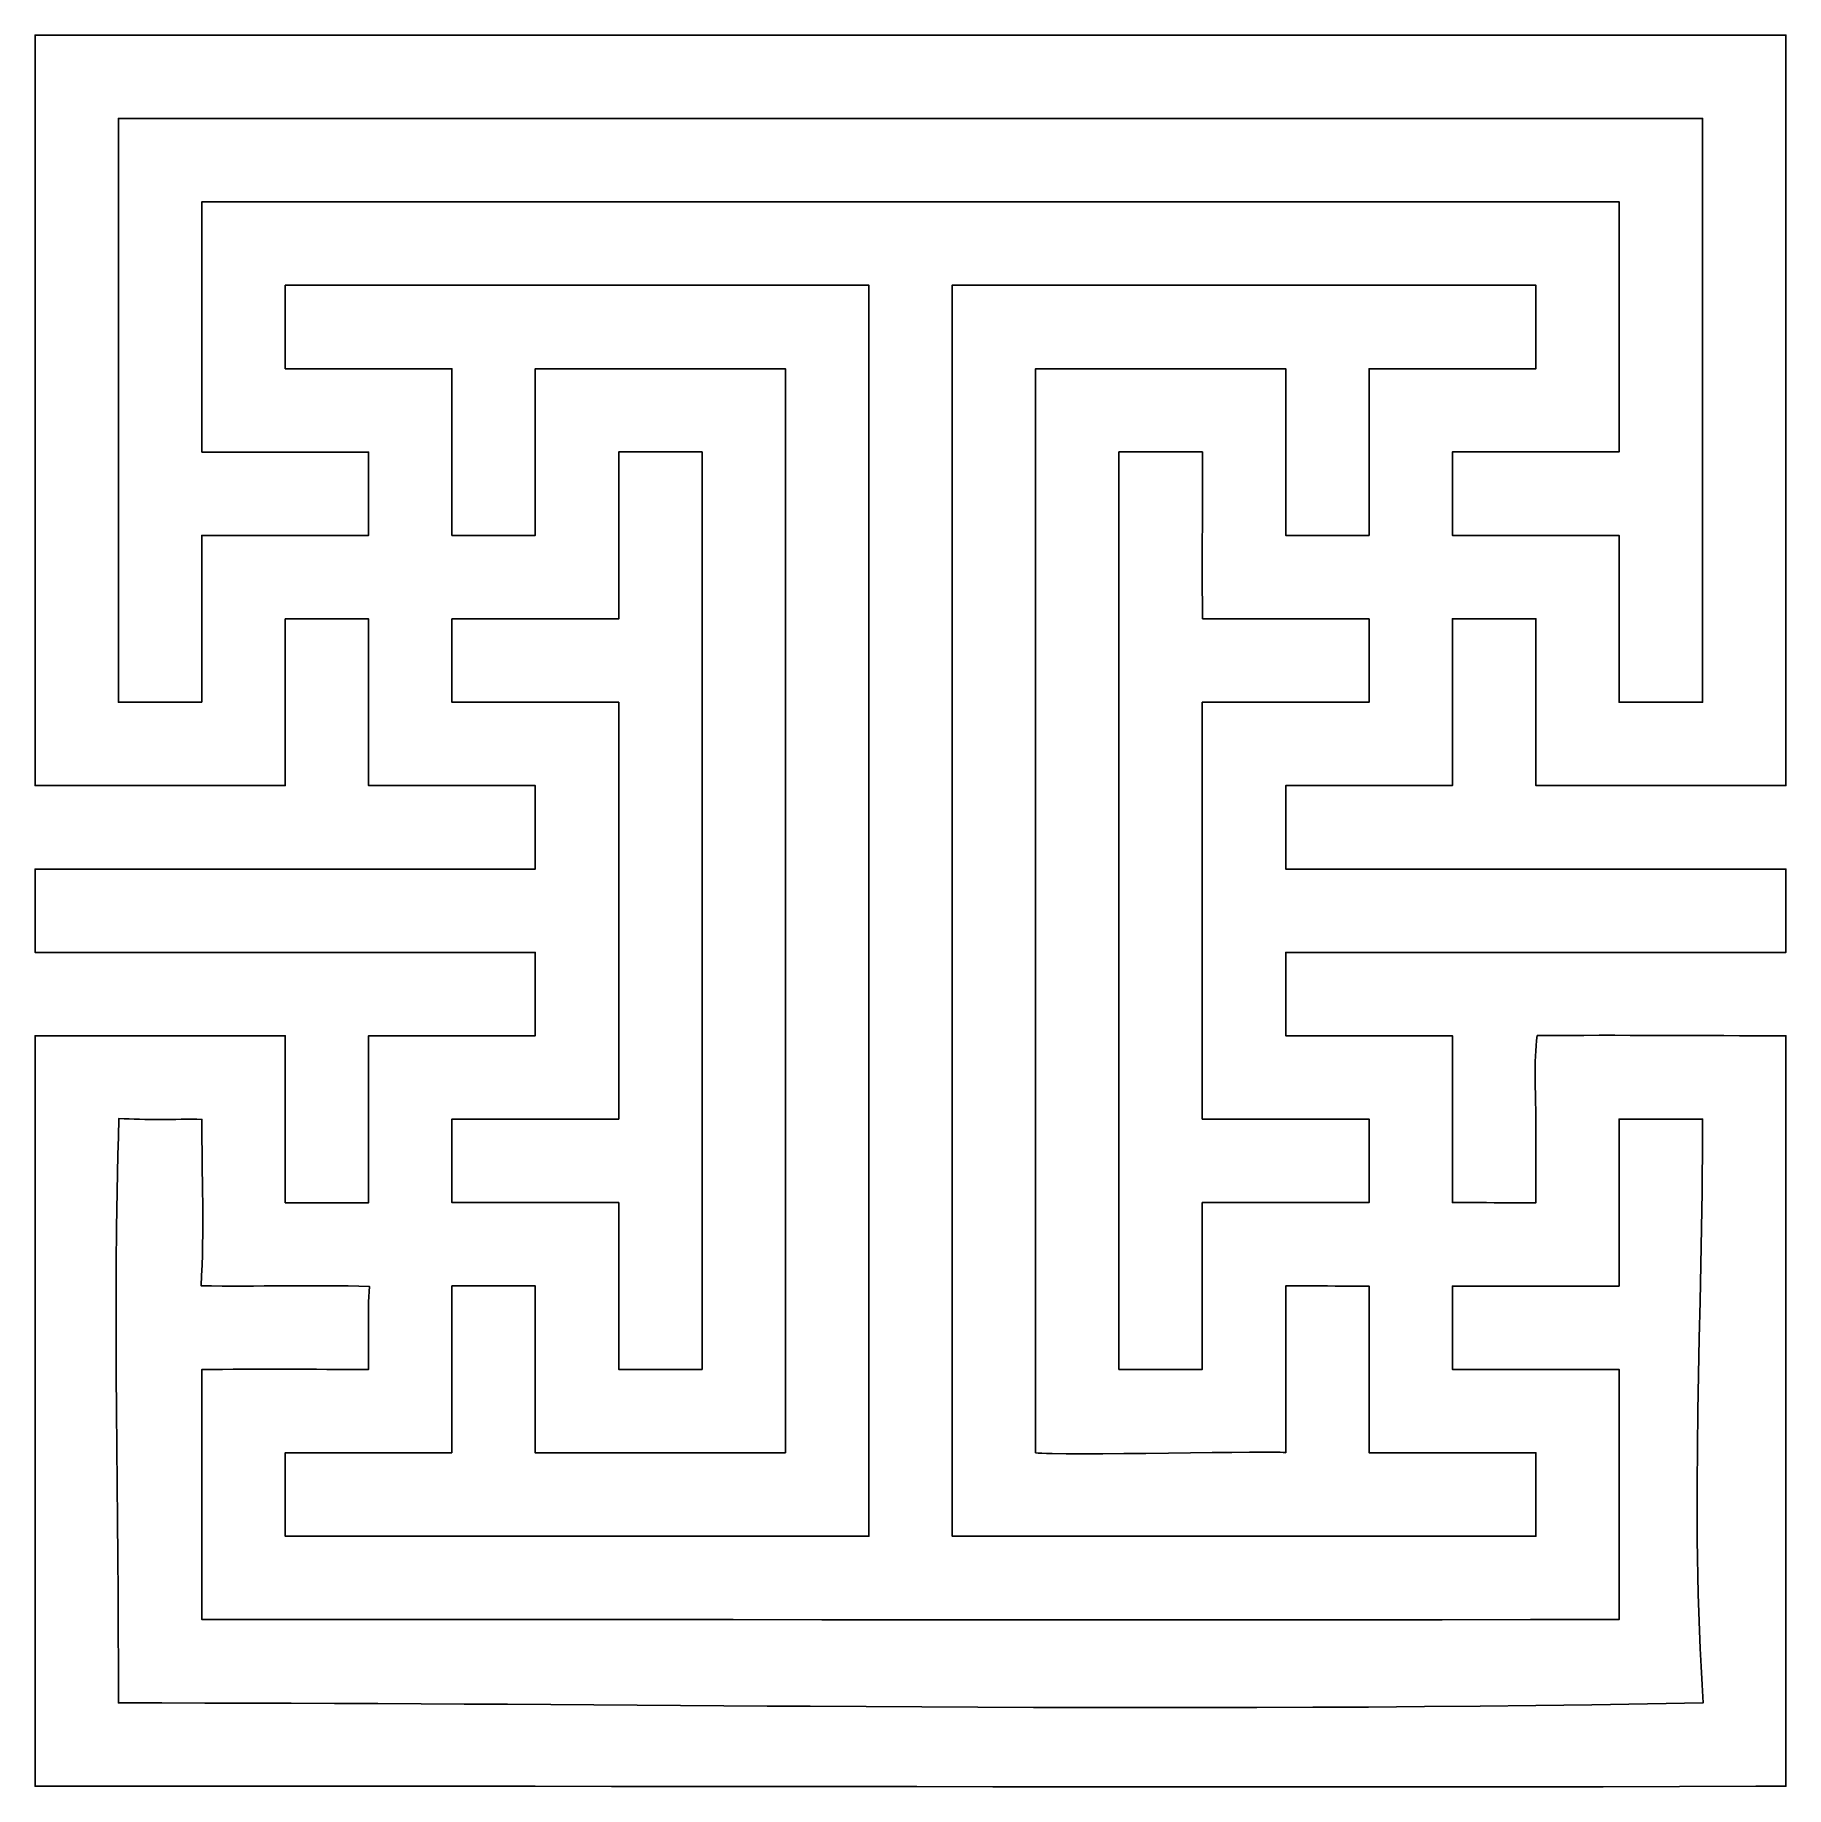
# Model space of a CAD drawing. Header units: centimetres. Extents: x 19.98 to 26.86, y -9 to -2.12.
import ezdxf

# ---------------------------------------------------------------- set-up
doc = ezdxf.new("R2010")
doc.units = ezdxf.units.CM
doc.header["$MEASUREMENT"] = 0
doc.layers.add('layer 1', color=7, linetype='Continuous')

msp = doc.modelspace()

# ---------------------------------------------------------------- linework, layer by layer
at = {"layer": 'layer 1', "color": 250}
for points, knots in [([(26.74041, -8.99761), (26.74041, -8.99761), (26.75502, -8.99761), (26.75502, -8.99761), (26.75502, -8.99761), (26.75502, -8.99761), (26.77009, -8.99761), (26.77009, -8.99761), (26.77009, -8.99761), (26.77009, -8.99761), (26.78471, -8.99761), (26.78471, -8.99761), (26.78471, -8.99761), (26.78471, -8.99761), (26.79974, -8.99761), (26.79974, -8.99761), (26.79974, -8.99761), (26.79974, -8.99761), (26.81438, -8.99761), (26.81438, -8.99761), (26.81438, -8.99761), (26.81438, -8.99761), (26.82941, -8.99761), (26.82941, -8.99761), (26.82941, -8.99761), (26.82941, -8.99761), (26.84403, -8.99761), (26.84403, -8.99761), (26.84403, -8.99761), (26.84403, -8.99761), (26.85909, -8.99761), (26.85909, -8.99761), (26.85909, -8.99761), (26.85909, -8.99761), (26.85865, -8.83377), (26.85865, -8.83377), (26.85865, -8.83377), (26.85865, -8.83377), (26.85865, -8.67036), (26.85865, -8.67036), (26.85865, -8.67036), (26.85865, -8.67036), (26.85865, -8.50652), (26.85865, -8.50652), (26.85865, -8.50652), (26.85865, -8.50652), (26.85865, -8.34268), (26.85865, -8.34268), (26.85865, -8.34268), (26.85865, -8.34268), (26.85824, -8.17885), (26.85824, -8.17885), (26.85824, -8.17885), (26.85824, -8.17885), (26.85824, -8.015), (26.85824, -8.015), (26.85824, -8.015), (26.85824, -8.015), (26.85865, -7.8516), (26.85865, -7.8516), (26.85865, -7.8516), (26.85865, -7.8516), (26.85865, -7.68776), (26.85865, -7.68776), (26.85865, -7.68776), (26.85865, -7.68776), (26.85865, -7.52392), (26.85865, -7.52392), (26.85865, -7.52392), (26.85865, -7.52392), (26.85865, -7.36008), (26.85865, -7.36008), (26.85865, -7.36008), (26.85865, -7.36008), (26.85865, -7.19624), (26.85865, -7.19624), (26.85865, -7.19624), (26.85865, -7.19624), (26.85865, -7.03283), (26.85865, -7.03283), (26.85865, -7.03283), (26.85865, -7.03283), (26.85865, -6.869), (26.85865, -6.869), (26.85865, -6.869), (26.85865, -6.869), (26.85909, -6.70516), (26.85909, -6.70516), (26.85909, -6.70516), (26.85909, -6.70516), (26.85909, -6.54132), (26.85909, -6.54132), (26.85909, -6.54132), (26.85909, -6.54132), (26.85909, -6.37748), (26.85909, -6.37748), (26.85909, -6.37748), (26.85909, -6.37748), (26.85909, -6.37404), (26.85909, -6.37404), (26.85909, -6.37404), (26.85909, -6.37404), (26.85909, -6.36372), (26.85909, -6.36372), (26.85909, -6.36372), (26.85909, -6.36372), (26.85909, -6.34738), (26.85909, -6.34738), (26.85909, -6.34738), (26.85909, -6.34738), (26.85909, -6.32631), (26.85909, -6.32631), (26.85909, -6.32631), (26.85909, -6.32631), (26.85909, -6.3018), (26.85909, -6.3018), (26.85909, -6.3018), (26.85909, -6.3018), (26.85909, -6.27428), (26.85909, -6.27428), (26.85909, -6.27428), (26.85909, -6.27428), (26.85909, -6.24461), (26.85909, -6.24461), (26.85909, -6.24461), (26.85909, -6.24461), (26.85909, -6.21407), (26.85909, -6.21407), (26.85909, -6.21407), (26.85909, -6.21407), (26.85909, -6.18354), (26.85909, -6.18354), (26.85909, -6.18354), (26.85909, -6.18354), (26.85909, -6.15387), (26.85909, -6.15387), (26.85909, -6.15387), (26.85909, -6.15387), (26.85909, -6.12592), (26.85909, -6.12592), (26.85909, -6.12592), (26.85909, -6.12592), (26.85909, -6.10141), (26.85909, -6.10141), (26.85909, -6.10141), (26.85909, -6.10141), (26.85909, -6.08034), (26.85909, -6.08034), (26.85909, -6.08034), (26.85909, -6.08034), (26.85909, -6.064), (26.85909, -6.064), (26.85909, -6.064), (26.85909, -6.064), (26.85909, -6.05368), (26.85909, -6.05368), (26.85909, -6.05368), (26.85909, -6.05368), (26.85909, -6.0498), (26.85909, -6.0498), (26.85909, -6.0498), (26.85909, -6.0498), (26.79804, -6.0498), (26.79804, -6.0498), (26.79804, -6.0498), (26.79804, -6.0498), (26.73697, -6.0498), (26.73697, -6.0498), (26.73697, -6.0498), (26.73697, -6.0498), (26.67591, -6.0498), (26.67591, -6.0498), (26.67591, -6.0498), (26.67591, -6.0498), (26.61442, -6.04938), (26.61442, -6.04938), (26.61442, -6.04938), (26.61442, -6.04938), (26.55336, -6.04938), (26.55336, -6.04938), (26.55336, -6.04938), (26.55336, -6.04938), (26.49229, -6.04894), (26.49229, -6.04894), (26.49229, -6.04894), (26.49229, -6.04894), (26.4308, -6.04894), (26.4308, -6.04894), (26.4308, -6.04894), (26.4308, -6.04894), (26.36974, -6.04852), (26.36974, -6.04852), (26.36974, -6.04852), (26.36974, -6.04852), (26.30867, -6.04852), (26.30867, -6.04852), (26.30867, -6.04852), (26.30867, -6.04852), (26.2476, -6.04852), (26.2476, -6.04852), (26.2476, -6.04852), (26.2476, -6.04852), (26.18653, -6.04808), (26.18653, -6.04808), (26.18653, -6.04808), (26.18653, -6.04808), (26.12547, -6.04808), (26.12547, -6.04808), (26.12547, -6.04808), (26.12547, -6.04808), (26.06441, -6.04852), (26.06441, -6.04852), (26.06441, -6.04852), (26.06441, -6.04852), (26.00336, -6.04852), (26.00336, -6.04852), (26.00336, -6.04852), (26.00336, -6.04852), (25.94273, -6.04894), (25.94273, -6.04894), (25.94273, -6.04894), (25.94273, -6.04894), (25.88208, -6.04938), (25.88208, -6.04938), (25.88208, -6.04938), (25.88208, -6.04938), (25.8795, -6.06916), (25.8795, -6.06916), (25.8795, -6.06916), (25.8795, -6.06916), (25.87736, -6.08937), (25.87736, -6.08937), (25.87736, -6.08937), (25.87736, -6.08937), (25.87607, -6.10958), (25.87607, -6.10958), (25.87607, -6.10958), (25.87607, -6.10958), (25.87478, -6.12979), (25.87478, -6.12979), (25.87478, -6.12979), (25.87478, -6.12979), (25.87434, -6.15043), (25.87434, -6.15043), (25.87434, -6.15043), (25.87434, -6.15043), (25.87392, -6.17107), (25.87392, -6.17107), (25.87392, -6.17107), (25.87392, -6.17107), (25.87348, -6.19171), (25.87348, -6.19171), (25.87348, -6.19171), (25.87348, -6.19171), (25.87348, -6.21235), (25.87348, -6.21235), (25.87348, -6.21235), (25.87348, -6.21235), (25.87392, -6.23343), (25.87392, -6.23343), (25.87392, -6.23343), (25.87392, -6.23343), (25.87434, -6.25407), (25.87434, -6.25407), (25.87434, -6.25407), (25.87434, -6.25407), (25.87478, -6.27471), (25.87478, -6.27471), (25.87478, -6.27471), (25.87478, -6.27471), (25.87521, -6.29578), (25.87521, -6.29578), (25.87521, -6.29578), (25.87521, -6.29578), (25.87562, -6.31642), (25.87562, -6.31642), (25.87562, -6.31642), (25.87562, -6.31642), (25.87607, -6.33663), (25.87607, -6.33663), (25.87607, -6.33663), (25.87607, -6.33663), (25.8765, -6.35727), (25.8765, -6.35727), (25.8765, -6.35727), (25.8765, -6.35727), (25.8765, -6.37748), (25.8765, -6.37748), (25.8765, -6.37748), (25.8765, -6.37748), (25.8765, -6.70559), (25.8765, -6.70559), (25.8765, -6.70559), (25.8765, -6.70559), (25.87263, -6.70559), (25.87263, -6.70559), (25.87263, -6.70559), (25.87263, -6.70559), (25.8623, -6.70559), (25.8623, -6.70559), (25.8623, -6.70559), (25.8623, -6.70559), (25.84638, -6.70559), (25.84638, -6.70559), (25.84638, -6.70559), (25.84638, -6.70559), (25.82531, -6.70559), (25.82531, -6.70559), (25.82531, -6.70559), (25.82531, -6.70559), (25.80039, -6.70559), (25.80039, -6.70559), (25.80039, -6.70559), (25.80039, -6.70559), (25.77285, -6.70559), (25.77285, -6.70559), (25.77285, -6.70559), (25.77285, -6.70559), (25.74318, -6.70559), (25.74318, -6.70559), (25.74318, -6.70559), (25.74318, -6.70559), (25.71265, -6.70559), (25.71265, -6.70559), (25.71265, -6.70559), (25.71265, -6.70559), (25.68211, -6.70516), (25.68211, -6.70516), (25.68211, -6.70516), (25.68211, -6.70516), (25.65246, -6.70516), (25.65246, -6.70516), (25.65246, -6.70516), (25.65246, -6.70516), (25.62492, -6.70516), (25.62492, -6.70516), (25.62492, -6.70516), (25.62492, -6.70516), (25.59998, -6.70516), (25.59998, -6.70516), (25.59998, -6.70516), (25.59998, -6.70516), (25.57893, -6.70516), (25.57893, -6.70516), (25.57893, -6.70516), (25.57893, -6.70516), (25.56301, -6.70516), (25.56301, -6.70516), (25.56301, -6.70516), (25.56301, -6.70516), (25.55268, -6.70516), (25.55268, -6.70516), (25.55268, -6.70516), (25.55268, -6.70516), (25.54881, -6.70516), (25.54881, -6.70516), (25.54881, -6.70516), (25.54881, -6.70516), (25.54881, -6.70129), (25.54881, -6.70129), (25.54881, -6.70129), (25.54881, -6.70129), (25.54881, -6.69097), (25.54881, -6.69097), (25.54881, -6.69097), (25.54881, -6.69097), (25.54881, -6.67506), (25.54881, -6.67506), (25.54881, -6.67506), (25.54881, -6.67506), (25.54881, -6.65399), (25.54881, -6.65399), (25.54881, -6.65399), (25.54881, -6.65399), (25.54881, -6.62905), (25.54881, -6.62905), (25.54881, -6.62905), (25.54881, -6.62905), (25.54881, -6.60153), (25.54881, -6.60153), (25.54881, -6.60153), (25.54881, -6.60153), (25.54881, -6.57185), (25.54881, -6.57185), (25.54881, -6.57185), (25.54881, -6.57185), (25.54881, -6.54132), (25.54881, -6.54132), (25.54881, -6.54132), (25.54881, -6.54132), (25.54881, -6.51079), (25.54881, -6.51079), (25.54881, -6.51079), (25.54881, -6.51079), (25.54881, -6.48112), (25.54881, -6.48112), (25.54881, -6.48112), (25.54881, -6.48112), (25.54881, -6.4536), (25.54881, -6.4536), (25.54881, -6.4536), (25.54881, -6.4536), (25.54881, -6.42866), (25.54881, -6.42866), (25.54881, -6.42866), (25.54881, -6.42866), (25.54881, -6.40802), (25.54881, -6.40802), (25.54881, -6.40802), (25.54881, -6.40802), (25.54881, -6.39167), (25.54881, -6.39167), (25.54881, -6.39167), (25.54881, -6.39167), (25.54881, -6.38135), (25.54881, -6.38135), (25.54881, -6.38135), (25.54881, -6.38135), (25.54881, -6.37748), (25.54881, -6.37748), (25.54881, -6.37748), (25.54881, -6.37748), (25.54881, -6.37404), (25.54881, -6.37404), (25.54881, -6.37404), (25.54881, -6.37404), (25.54881, -6.36372), (25.54881, -6.36372), (25.54881, -6.36372), (25.54881, -6.36372), (25.54881, -6.34738), (25.54881, -6.34738), (25.54881, -6.34738), (25.54881, -6.34738), (25.54881, -6.32631), (25.54881, -6.32631), (25.54881, -6.32631), (25.54881, -6.32631), (25.54881, -6.3018), (25.54881, -6.3018), (25.54881, -6.3018), (25.54881, -6.3018), (25.54881, -6.27428), (25.54881, -6.27428), (25.54881, -6.27428), (25.54881, -6.27428), (25.54881, -6.24461), (25.54881, -6.24461), (25.54881, -6.24461), (25.54881, -6.24461), (25.54881, -6.21407), (25.54881, -6.21407), (25.54881, -6.21407), (25.54881, -6.21407), (25.54881, -6.18354), (25.54881, -6.18354), (25.54881, -6.18354), (25.54881, -6.18354), (25.54881, -6.15387), (25.54881, -6.15387), (25.54881, -6.15387), (25.54881, -6.15387), (25.54881, -6.12635), (25.54881, -6.12635), (25.54881, -6.12635), (25.54881, -6.12635), (25.54881, -6.10141), (25.54881, -6.10141), (25.54881, -6.10141), (25.54881, -6.10141), (25.54881, -6.08034), (25.54881, -6.08034), (25.54881, -6.08034), (25.54881, -6.08034), (25.54881, -6.06442), (25.54881, -6.06442), (25.54881, -6.06442), (25.54881, -6.06442), (25.54881, -6.05368), (25.54881, -6.05368), (25.54881, -6.05368), (25.54881, -6.05368), (25.54881, -6.05024), (25.54881, -6.05024), (25.54881, -6.05024), (25.54881, -6.05024), (25.50797, -6.05024), (25.50797, -6.05024), (25.50797, -6.05024), (25.50797, -6.05024), (25.46712, -6.05024), (25.46712, -6.05024), (25.46712, -6.05024), (25.46712, -6.05024), (25.42584, -6.05024), (25.42584, -6.05024), (25.42584, -6.05024), (25.42584, -6.05024), (25.38497, -6.05024), (25.38497, -6.05024), (25.38497, -6.05024), (25.38497, -6.05024), (25.34412, -6.05024), (25.34412, -6.05024), (25.34412, -6.05024), (25.34412, -6.05024), (25.30328, -6.05024), (25.30328, -6.05024), (25.30328, -6.05024), (25.30328, -6.05024), (25.26241, -6.05024), (25.26241, -6.05024), (25.26241, -6.05024), (25.26241, -6.05024), (25.22115, -6.05024), (25.22115, -6.05024), (25.22115, -6.05024), (25.22115, -6.05024), (25.18028, -6.05024), (25.18028, -6.05024), (25.18028, -6.05024), (25.18028, -6.05024), (25.13945, -6.05024), (25.13945, -6.05024), (25.13945, -6.05024), (25.13945, -6.05024), (25.09859, -6.05024), (25.09859, -6.05024), (25.09859, -6.05024), (25.09859, -6.05024), (25.05772, -6.05024), (25.05772, -6.05024), (25.05772, -6.05024), (25.05772, -6.05024), (25.01644, -6.05024), (25.01644, -6.05024), (25.01644, -6.05024), (25.01644, -6.05024), (24.97559, -6.05024), (24.97559, -6.05024), (24.97559, -6.05024), (24.97559, -6.05024), (24.93476, -6.05024), (24.93476, -6.05024), (24.93476, -6.05024), (24.93476, -6.05024), (24.89389, -6.05024), (24.89389, -6.05024), (24.89389, -6.05024), (24.89389, -6.05024), (24.89389, -5.72256), (24.89389, -5.72256), (24.89389, -5.72256), (24.89389, -5.72256), (24.91237, -5.72256), (24.91237, -5.72256), (24.91237, -5.72256), (24.91237, -5.72256), (24.964, -5.72256), (24.964, -5.72256), (24.964, -5.72256), (24.964, -5.72256), (25.04484, -5.72256), (25.04484, -5.72256), (25.04484, -5.72256), (25.04484, -5.72256), (25.14975, -5.72256), (25.14975, -5.72256), (25.14975, -5.72256), (25.14975, -5.72256), (25.27359, -5.72256), (25.27359, -5.72256), (25.27359, -5.72256), (25.27359, -5.72256), (25.41208, -5.72256), (25.41208, -5.72256), (25.41208, -5.72256), (25.41208, -5.72256), (25.55999, -5.72256), (25.55999, -5.72256), (25.55999, -5.72256), (25.55999, -5.72256), (25.71265, -5.72256), (25.71265, -5.72256), (25.71265, -5.72256), (25.71265, -5.72256), (25.86532, -5.72256), (25.86532, -5.72256), (25.86532, -5.72256), (25.86532, -5.72256), (26.01325, -5.72256), (26.01325, -5.72256), (26.01325, -5.72256), (26.01325, -5.72256), (26.15172, -5.72256), (26.15172, -5.72256), (26.15172, -5.72256), (26.15172, -5.72256), (26.27556, -5.72256), (26.27556, -5.72256), (26.27556, -5.72256), (26.27556, -5.72256), (26.38049, -5.72256), (26.38049, -5.72256), (26.38049, -5.72256), (26.38049, -5.72256), (26.46133, -5.72256), (26.46133, -5.72256), (26.46133, -5.72256), (26.46133, -5.72256), (26.51294, -5.72256), (26.51294, -5.72256), (26.51294, -5.72256), (26.51294, -5.72256), (26.53142, -5.72256), (26.53142, -5.72256), (26.53142, -5.72256), (26.53142, -5.72256), (26.85909, -5.72256), (26.85909, -5.72256), (26.85909, -5.72256), (26.85909, -5.72256), (26.85909, -5.39531), (26.85909, -5.39531), (26.85909, -5.39531), (26.85909, -5.39531), (26.53142, -5.39531), (26.53142, -5.39531), (26.53142, -5.39531), (26.53142, -5.39531), (24.89389, -5.39531), (24.89389, -5.39531), (24.89389, -5.39531), (24.89389, -5.39531), (24.89389, -5.06721), (24.89389, -5.06721), (24.89389, -5.06721), (24.89389, -5.06721), (24.90766, -5.06721), (24.90766, -5.06721), (24.90766, -5.06721), (24.90766, -5.06721), (24.93346, -5.06721), (24.93346, -5.06721), (24.93346, -5.06721), (24.93346, -5.06721), (24.96916, -5.06763), (24.96916, -5.06763), (24.96916, -5.06763), (24.96916, -5.06763), (25.01302, -5.06763), (25.01302, -5.06763), (25.01302, -5.06763), (25.01302, -5.06763), (25.06333, -5.06763), (25.06333, -5.06763), (25.06333, -5.06763), (25.06333, -5.06763), (25.11837, -5.06763), (25.11837, -5.06763), (25.11837, -5.06763), (25.11837, -5.06763), (25.17684, -5.06763), (25.17684, -5.06763), (25.17684, -5.06763), (25.17684, -5.06763), (25.2362, -5.06763), (25.2362, -5.06763), (25.2362, -5.06763), (25.2362, -5.06763), (25.29509, -5.06763), (25.29509, -5.06763), (25.29509, -5.06763), (25.29509, -5.06763), (25.3523, -5.06763), (25.3523, -5.06763), (25.3523, -5.06763), (25.3523, -5.06763), (25.4052, -5.06763), (25.4052, -5.06763), (25.4052, -5.06763), (25.4052, -5.06763), (25.45205, -5.06763), (25.45205, -5.06763), (25.45205, -5.06763), (25.45205, -5.06763), (25.49206, -5.06763), (25.49206, -5.06763), (25.49206, -5.06763), (25.49206, -5.06763), (25.52259, -5.06763), (25.52259, -5.06763), (25.52259, -5.06763), (25.52259, -5.06763), (25.54195, -5.06763), (25.54195, -5.06763), (25.54195, -5.06763), (25.54195, -5.06763), (25.54881, -5.06721), (25.54881, -5.06721), (25.54881, -5.06721), (25.54881, -5.06721), (25.54881, -5.02635), (25.54881, -5.02635), (25.54881, -5.02635), (25.54881, -5.02635), (25.54881, -4.9855), (25.54881, -4.9855), (25.54881, -4.9855), (25.54881, -4.9855), (25.54881, -4.94465), (25.54881, -4.94465), (25.54881, -4.94465), (25.54881, -4.94465), (25.54881, -4.9038), (25.54881, -4.9038), (25.54881, -4.9038), (25.54881, -4.9038), (25.54881, -4.86252), (25.54881, -4.86252), (25.54881, -4.86252), (25.54881, -4.86252), (25.54881, -4.82166), (25.54881, -4.82166), (25.54881, -4.82166), (25.54881, -4.82166), (25.54881, -4.78081), (25.54881, -4.78081), (25.54881, -4.78081), (25.54881, -4.78081), (25.54881, -4.73996), (25.54881, -4.73996), (25.54881, -4.73996), (25.54881, -4.73996), (25.54881, -4.69911), (25.54881, -4.69911), (25.54881, -4.69911), (25.54881, -4.69911), (25.54881, -4.65783), (25.54881, -4.65783), (25.54881, -4.65783), (25.54881, -4.65783), (25.54881, -4.61697), (25.54881, -4.61697), (25.54881, -4.61697), (25.54881, -4.61697), (25.54881, -4.57612), (25.54881, -4.57612), (25.54881, -4.57612), (25.54881, -4.57612), (25.54881, -4.53527), (25.54881, -4.53527), (25.54881, -4.53527), (25.54881, -4.53527), (25.54881, -4.49442), (25.54881, -4.49442), (25.54881, -4.49442), (25.54881, -4.49442), (25.54881, -4.45314), (25.54881, -4.45314), (25.54881, -4.45314), (25.54881, -4.45314), (25.54881, -4.41228), (25.54881, -4.41228), (25.54881, -4.41228), (25.54881, -4.41228), (25.8765, -4.41228), (25.8765, -4.41228), (25.8765, -4.41228), (25.8765, -4.41228), (25.8765, -4.41615), (25.8765, -4.41615), (25.8765, -4.41615), (25.8765, -4.41615), (25.8765, -4.42647), (25.8765, -4.42647), (25.8765, -4.42647), (25.8765, -4.42647), (25.8765, -4.44281), (25.8765, -4.44281), (25.8765, -4.44281), (25.8765, -4.44281), (25.8765, -4.46346), (25.8765, -4.46346), (25.8765, -4.46346), (25.8765, -4.46346), (25.8765, -4.4884), (25.8765, -4.4884), (25.8765, -4.4884), (25.8765, -4.4884), (25.8765, -4.51592), (25.8765, -4.51592), (25.8765, -4.51592), (25.8765, -4.51592), (25.8765, -4.54559), (25.8765, -4.54559), (25.8765, -4.54559), (25.8765, -4.54559), (25.8765, -4.57612), (25.8765, -4.57612), (25.8765, -4.57612), (25.8765, -4.57612), (25.8765, -4.60665), (25.8765, -4.60665), (25.8765, -4.60665), (25.8765, -4.60665), (25.8765, -4.63632), (25.8765, -4.63632), (25.8765, -4.63632), (25.8765, -4.63632), (25.8765, -4.66427), (25.8765, -4.66427), (25.8765, -4.66427), (25.8765, -4.66427), (25.8765, -4.68879), (25.8765, -4.68879), (25.8765, -4.68879), (25.8765, -4.68879), (25.8765, -4.70986), (25.8765, -4.70986), (25.8765, -4.70986), (25.8765, -4.70986), (25.8765, -4.7262), (25.8765, -4.7262), (25.8765, -4.7262), (25.8765, -4.7262), (25.8765, -4.73652), (25.8765, -4.73652), (25.8765, -4.73652), (25.8765, -4.73652), (25.8765, -4.73996), (25.8765, -4.73996), (25.8765, -4.73996), (25.8765, -4.73996), (25.8765, -4.74383), (25.8765, -4.74383), (25.8765, -4.74383), (25.8765, -4.74383), (25.8765, -4.75415), (25.8765, -4.75415), (25.8765, -4.75415), (25.8765, -4.75415), (25.8765, -4.77049), (25.8765, -4.77049), (25.8765, -4.77049), (25.8765, -4.77049), (25.8765, -4.79113), (25.8765, -4.79113), (25.8765, -4.79113), (25.8765, -4.79113), (25.8765, -4.81607), (25.8765, -4.81607), (25.8765, -4.81607), (25.8765, -4.81607), (25.8765, -4.8436), (25.8765, -4.8436), (25.8765, -4.8436), (25.8765, -4.8436), (25.8765, -4.87326), (25.8765, -4.87326), (25.8765, -4.87326), (25.8765, -4.87326), (25.8765, -4.9038), (25.8765, -4.9038), (25.8765, -4.9038), (25.8765, -4.9038), (25.8765, -4.93433), (25.8765, -4.93433), (25.8765, -4.93433), (25.8765, -4.93433), (25.8765, -4.964), (25.8765, -4.964), (25.8765, -4.964), (25.8765, -4.964), (25.8765, -4.99152), (25.8765, -4.99152), (25.8765, -4.99152), (25.8765, -4.99152), (25.8765, -5.01646), (25.8765, -5.01646), (25.8765, -5.01646), (25.8765, -5.01646), (25.8765, -5.03753), (25.8765, -5.03753), (25.8765, -5.03753), (25.8765, -5.03753), (25.8765, -5.05345), (25.8765, -5.05345), (25.8765, -5.05345), (25.8765, -5.05345), (25.8765, -5.06419), (25.8765, -5.06419), (25.8765, -5.06419), (25.8765, -5.06419), (25.8765, -5.06763), (25.8765, -5.06763), (25.8765, -5.06763), (25.8765, -5.06763), (25.93798, -5.06763), (25.93798, -5.06763), (25.93798, -5.06763), (25.93798, -5.06763), (25.99947, -5.06763), (25.99947, -5.06763), (25.99947, -5.06763), (25.99947, -5.06763), (26.06053, -5.06763), (26.06053, -5.06763), (26.06053, -5.06763), (26.06053, -5.06763), (26.12203, -5.06763), (26.12203, -5.06763), (26.12203, -5.06763), (26.12203, -5.06763), (26.18354, -5.06763), (26.18354, -5.06763), (26.18354, -5.06763), (26.18354, -5.06763), (26.24503, -5.06763), (26.24503, -5.06763), (26.24503, -5.06763), (26.24503, -5.06763), (26.3065, -5.06763), (26.3065, -5.06763), (26.3065, -5.06763), (26.3065, -5.06763), (26.36757, -5.06763), (26.36757, -5.06763), (26.36757, -5.06763), (26.36757, -5.06763), (26.42906, -5.06763), (26.42906, -5.06763), (26.42906, -5.06763), (26.42906, -5.06763), (26.49055, -5.06763), (26.49055, -5.06763), (26.49055, -5.06763), (26.49055, -5.06763), (26.55206, -5.06763), (26.55206, -5.06763), (26.55206, -5.06763), (26.55206, -5.06763), (26.61356, -5.06763), (26.61356, -5.06763), (26.61356, -5.06763), (26.61356, -5.06763), (26.67462, -5.06763), (26.67462, -5.06763), (26.67462, -5.06763), (26.67462, -5.06763), (26.7361, -5.06763), (26.7361, -5.06763), (26.7361, -5.06763), (26.7361, -5.06763), (26.79759, -5.06763), (26.79759, -5.06763), (26.79759, -5.06763), (26.79759, -5.06763), (26.85909, -5.06763), (26.85909, -5.06763), (26.85909, -5.06763), (26.85909, -5.06763), (26.85909, -4.9038), (26.85909, -4.9038), (26.85909, -4.9038), (26.85909, -4.9038), (26.85909, -4.73996), (26.85909, -4.73996), (26.85909, -4.73996), (26.85909, -4.73996), (26.85909, -4.57612), (26.85909, -4.57612), (26.85909, -4.57612), (26.85909, -4.57612), (26.85909, -4.41271), (26.85909, -4.41271), (26.85909, -4.41271), (26.85909, -4.41271), (26.85909, -4.24887), (26.85909, -4.24887), (26.85909, -4.24887), (26.85909, -4.24887), (26.85909, -4.08504), (26.85909, -4.08504), (26.85909, -4.08504), (26.85909, -4.08504), (26.85909, -3.92119), (26.85909, -3.92119), (26.85909, -3.92119), (26.85909, -3.92119), (26.85909, -3.75736), (26.85909, -3.75736), (26.85909, -3.75736), (26.85909, -3.75736), (26.85909, -3.59352), (26.85909, -3.59352), (26.85909, -3.59352), (26.85909, -3.59352), (26.85909, -3.42968), (26.85909, -3.42968), (26.85909, -3.42968), (26.85909, -3.42968), (26.85909, -3.26627), (26.85909, -3.26627), (26.85909, -3.26627), (26.85909, -3.26627), (26.85909, -3.10243), (26.85909, -3.10243), (26.85909, -3.10243), (26.85909, -3.10243), (26.85909, -2.9386), (26.85909, -2.9386), (26.85909, -2.9386), (26.85909, -2.9386), (26.85909, -2.77476), (26.85909, -2.77476), (26.85909, -2.77476), (26.85909, -2.77476), (26.85909, -2.61092), (26.85909, -2.61092), (26.85909, -2.61092), (26.85909, -2.61092), (26.85909, -2.44708), (26.85909, -2.44708), (26.85909, -2.44708), (26.85909, -2.44708), (26.85909, -2.11984), (26.85909, -2.11984), (26.85909, -2.11984), (26.85909, -2.11984), (26.81309, -2.11984), (26.81309, -2.11984), (26.81309, -2.11984), (26.81309, -2.11984), (26.68364, -2.11984), (26.68364, -2.11984), (26.68364, -2.11984), (26.68364, -2.11984), (26.48111, -2.11984), (26.48111, -2.11984), (26.48111, -2.11984), (26.48111, -2.11984), (26.21794, -2.11984), (26.21794, -2.11984), (26.21794, -2.11984), (26.21794, -2.11984), (25.90445, -2.11984), (25.90445, -2.11984), (25.90445, -2.11984), (25.90445, -2.11984), (25.55313, -2.11984), (25.55313, -2.11984), (25.55313, -2.11984), (25.55313, -2.11984), (25.17471, -2.11984), (25.17471, -2.11984), (25.17471, -2.11984), (25.17471, -2.11984), (24.78081, -2.11984), (24.78081, -2.11984), (24.78081, -2.11984), (24.78081, -2.11984), (24.38302, -2.11984), (24.38302, -2.11984), (24.38302, -2.11984), (24.38302, -2.11984), (23.99215, -2.11984), (23.99215, -2.11984), (23.99215, -2.11984), (23.99215, -2.11984), (23.62017, -2.11984), (23.62017, -2.11984), (23.62017, -2.11984), (23.62017, -2.11984), (23.27831, -2.11984), (23.27831, -2.11984), (23.27831, -2.11984), (23.27831, -2.11984), (22.97816, -2.11984), (22.97816, -2.11984), (22.97816, -2.11984), (22.97816, -2.11984), (22.73045, -2.11984), (22.73045, -2.11984), (22.73045, -2.11984), (22.73045, -2.11984), (22.54771, -2.11984), (22.54771, -2.11984), (22.54771, -2.11984), (22.54771, -2.11984), (22.44019, -2.11984), (22.44019, -2.11984), (22.44019, -2.11984), (22.44019, -2.11984), (22.30688, -2.11984), (22.30688, -2.11984), (22.30688, -2.11984), (22.30688, -2.11984), (22.17402, -2.11984), (22.17402, -2.11984), (22.17402, -2.11984), (22.17402, -2.11984), (22.04071, -2.11984), (22.04071, -2.11984), (22.04071, -2.11984), (22.04071, -2.11984), (21.90741, -2.11984), (21.90741, -2.11984), (21.90741, -2.11984), (21.90741, -2.11984), (21.7741, -2.11984), (21.7741, -2.11984), (21.7741, -2.11984), (21.7741, -2.11984), (21.64077, -2.11984), (21.64077, -2.11984), (21.64077, -2.11984), (21.64077, -2.11984), (21.50747, -2.11984), (21.50747, -2.11984), (21.50747, -2.11984), (21.50747, -2.11984), (21.37461, -2.11984), (21.37461, -2.11984), (21.37461, -2.11984), (21.37461, -2.11984), (21.2413, -2.11984), (21.2413, -2.11984), (21.2413, -2.11984), (21.2413, -2.11984), (21.10799, -2.11984), (21.10799, -2.11984), (21.10799, -2.11984), (21.10799, -2.11984), (20.97469, -2.11984), (20.97469, -2.11984), (20.97469, -2.11984), (20.97469, -2.11984), (20.84137, -2.11984), (20.84137, -2.11984), (20.84137, -2.11984), (20.84137, -2.11984), (20.70806, -2.11984), (20.70806, -2.11984), (20.70806, -2.11984), (20.70806, -2.11984), (20.5752, -2.11984), (20.5752, -2.11984), (20.5752, -2.11984), (20.5752, -2.11984), (20.44189, -2.11984), (20.44189, -2.11984), (20.44189, -2.11984), (20.44189, -2.11984), (20.30859, -2.11984), (20.30859, -2.11984), (20.30859, -2.11984), (20.30859, -2.11984), (20.30512, -2.11984), (20.30512, -2.11984), (20.30512, -2.11984), (20.30512, -2.11984), (20.29439, -2.11984), (20.29439, -2.11984), (20.29439, -2.11984), (20.29439, -2.11984), (20.27848, -2.11984), (20.27848, -2.11984), (20.27848, -2.11984), (20.27848, -2.11984), (20.2574, -2.11984), (20.2574, -2.11984), (20.2574, -2.11984), (20.2574, -2.11984), (20.23247, -2.11984), (20.23247, -2.11984), (20.23247, -2.11984), (20.23247, -2.11984), (20.20493, -2.11984), (20.20493, -2.11984), (20.20493, -2.11984), (20.20493, -2.11984), (20.17526, -2.11984), (20.17526, -2.11984), (20.17526, -2.11984), (20.17526, -2.11984), (20.14473, -2.11984), (20.14473, -2.11984), (20.14473, -2.11984), (20.14473, -2.11984), (20.11419, -2.11984), (20.11419, -2.11984), (20.11419, -2.11984), (20.11419, -2.11984), (20.08454, -2.11984), (20.08454, -2.11984), (20.08454, -2.11984), (20.08454, -2.11984), (20.05702, -2.11984), (20.05702, -2.11984), (20.05702, -2.11984), (20.05702, -2.11984), (20.03206, -2.11984), (20.03206, -2.11984), (20.03206, -2.11984), (20.03206, -2.11984), (20.01142, -2.11984), (20.01142, -2.11984), (20.01142, -2.11984), (20.01142, -2.11984), (19.9951, -2.11984), (19.9951, -2.11984), (19.9951, -2.11984), (19.9951, -2.11984), (19.98478, -2.11984), (19.98478, -2.11984), (19.98478, -2.11984), (19.98478, -2.11984), (19.98089, -2.11984), (19.98089, -2.11984), (19.98089, -2.11984), (19.98089, -2.11984), (19.98089, -2.1237), (19.98089, -2.1237), (19.98089, -2.1237), (19.98089, -2.1237), (19.98089, -2.13402), (19.98089, -2.13402), (19.98089, -2.13402), (19.98089, -2.13402), (19.98089, -2.15036), (19.98089, -2.15036), (19.98089, -2.15036), (19.98089, -2.15036), (19.98089, -2.17101), (19.98089, -2.17101), (19.98089, -2.17101), (19.98089, -2.17101), (19.98089, -2.19595), (19.98089, -2.19595), (19.98089, -2.19595), (19.98089, -2.19595), (19.98089, -2.22347), (19.98089, -2.22347), (19.98089, -2.22347), (19.98089, -2.22347), (19.98089, -2.25314), (19.98089, -2.25314), (19.98089, -2.25314), (19.98089, -2.25314), (19.98089, -2.28367), (19.98089, -2.28367), (19.98089, -2.28367), (19.98089, -2.28367), (19.98089, -2.31421), (19.98089, -2.31421), (19.98089, -2.31421), (19.98089, -2.31421), (19.98089, -2.34387), (19.98089, -2.34387), (19.98089, -2.34387), (19.98089, -2.34387), (19.98089, -2.3714), (19.98089, -2.3714), (19.98089, -2.3714), (19.98089, -2.3714), (19.98089, -2.39634), (19.98089, -2.39634), (19.98089, -2.39634), (19.98089, -2.39634), (19.98089, -2.41698), (19.98089, -2.41698), (19.98089, -2.41698), (19.98089, -2.41698), (19.98089, -2.43332), (19.98089, -2.43332), (19.98089, -2.43332), (19.98089, -2.43332), (19.98089, -2.44364), (19.98089, -2.44364), (19.98089, -2.44364), (19.98089, -2.44364), (19.98134, -2.44751), (19.98134, -2.44751), (19.98134, -2.44751), (19.98134, -2.44751), (19.98134, -2.45482), (19.98134, -2.45482), (19.98134, -2.45482), (19.98134, -2.45482), (19.98134, -2.47546), (19.98134, -2.47546), (19.98134, -2.47546), (19.98134, -2.47546), (19.98134, -2.50772), (19.98134, -2.50772), (19.98134, -2.50772), (19.98134, -2.50772), (19.98134, -2.54986), (19.98134, -2.54986), (19.98134, -2.54986), (19.98134, -2.54986), (19.98134, -2.59931), (19.98134, -2.59931), (19.98134, -2.59931), (19.98134, -2.59931), (19.98134, -2.65478), (19.98134, -2.65478), (19.98134, -2.65478), (19.98134, -2.65478), (19.98134, -2.71369), (19.98134, -2.71369), (19.98134, -2.71369), (19.98134, -2.71369), (19.98134, -2.77476), (19.98134, -2.77476), (19.98134, -2.77476), (19.98134, -2.77476), (19.98134, -2.83582), (19.98134, -2.83582), (19.98134, -2.83582), (19.98134, -2.83582), (19.98134, -2.89516), (19.98134, -2.89516), (19.98134, -2.89516), (19.98134, -2.89516), (19.98089, -2.95064), (19.98089, -2.95064), (19.98089, -2.95064), (19.98089, -2.95064), (19.98089, -3.00009), (19.98089, -3.00009), (19.98089, -3.00009), (19.98089, -3.00009), (19.98089, -3.0418), (19.98089, -3.0418), (19.98089, -3.0418), (19.98089, -3.0418), (19.98089, -3.07405), (19.98089, -3.07405), (19.98089, -3.07405), (19.98089, -3.07405), (19.98089, -3.09513), (19.98089, -3.09513), (19.98089, -3.09513), (19.98089, -3.09513), (19.98089, -3.10243), (19.98089, -3.10243), (19.98089, -3.10243), (19.98089, -3.10243), (19.98089, -3.22542), (19.98089, -3.22542), (19.98089, -3.22542), (19.98089, -3.22542), (19.98089, -3.34798), (19.98089, -3.34798), (19.98089, -3.34798), (19.98089, -3.34798), (19.98089, -3.47097), (19.98089, -3.47097), (19.98089, -3.47097), (19.98089, -3.47097), (19.98089, -3.59352), (19.98089, -3.59352), (19.98089, -3.59352), (19.98089, -3.59352), (19.98089, -3.7165), (19.98089, -3.7165), (19.98089, -3.7165), (19.98089, -3.7165), (19.98089, -3.83949), (19.98089, -3.83949), (19.98089, -3.83949), (19.98089, -3.83949), (19.98089, -3.96205), (19.98089, -3.96205), (19.98089, -3.96205), (19.98089, -3.96205), (19.98089, -4.08504), (19.98089, -4.08504), (19.98089, -4.08504), (19.98089, -4.08504), (19.98089, -4.20759), (19.98089, -4.20759), (19.98089, -4.20759), (19.98089, -4.20759), (19.98089, -4.33058), (19.98089, -4.33058), (19.98089, -4.33058), (19.98089, -4.33058), (19.98089, -4.45356), (19.98089, -4.45356), (19.98089, -4.45356), (19.98089, -4.45356), (19.98089, -4.57612), (19.98089, -4.57612), (19.98089, -4.57612), (19.98089, -4.57612), (19.98089, -4.69911), (19.98089, -4.69911), (19.98089, -4.69911), (19.98089, -4.69911), (19.98089, -4.82209), (19.98089, -4.82209), (19.98089, -4.82209), (19.98089, -4.82209), (19.98089, -4.94465), (19.98089, -4.94465), (19.98089, -4.94465), (19.98089, -4.94465), (19.98089, -5.06763), (19.98089, -5.06763), (19.98089, -5.06763), (19.98089, -5.06763), (20.00153, -5.06763), (20.00153, -5.06763), (20.00153, -5.06763), (20.00153, -5.06763), (20.04025, -5.06763), (20.04025, -5.06763), (20.04025, -5.06763), (20.04025, -5.06763), (20.09355, -5.06763), (20.09355, -5.06763), (20.09355, -5.06763), (20.09355, -5.06763), (20.15935, -5.06763), (20.15935, -5.06763), (20.15935, -5.06763), (20.15935, -5.06763), (20.23505, -5.06763), (20.23505, -5.06763), (20.23505, -5.06763), (20.23505, -5.06763), (20.3176, -5.06763), (20.3176, -5.06763), (20.3176, -5.06763), (20.3176, -5.06763), (20.40491, -5.06763), (20.40491, -5.06763), (20.40491, -5.06763), (20.40491, -5.06763), (20.49435, -5.06763), (20.49435, -5.06763), (20.49435, -5.06763), (20.49435, -5.06763), (20.58292, -5.06763), (20.58292, -5.06763), (20.58292, -5.06763), (20.58292, -5.06763), (20.66808, -5.06763), (20.66808, -5.06763), (20.66808, -5.06763), (20.66808, -5.06763), (20.74763, -5.06763), (20.74763, -5.06763), (20.74763, -5.06763), (20.74763, -5.06763), (20.81814, -5.06763), (20.81814, -5.06763), (20.81814, -5.06763), (20.81814, -5.06763), (20.87793, -5.06763), (20.87793, -5.06763), (20.87793, -5.06763), (20.87793, -5.06763), (20.92394, -5.06763), (20.92394, -5.06763), (20.92394, -5.06763), (20.92394, -5.06763), (20.95318, -5.06763), (20.95318, -5.06763), (20.95318, -5.06763), (20.95318, -5.06763), (20.96351, -5.06763), (20.96351, -5.06763), (20.96351, -5.06763), (20.96351, -5.06763), (20.96351, -4.73996), (20.96351, -4.73996), (20.96351, -4.73996), (20.96351, -4.73996), (20.96351, -4.41271), (20.96351, -4.41271), (20.96351, -4.41271), (20.96351, -4.41271), (21.29118, -4.41271), (21.29118, -4.41271), (21.29118, -4.41271), (21.29118, -4.41271), (21.29118, -4.42002), (21.29118, -4.42002), (21.29118, -4.42002), (21.29118, -4.42002), (21.29118, -4.44066), (21.29118, -4.44066), (21.29118, -4.44066), (21.29118, -4.44066), (21.29118, -4.47292), (21.29118, -4.47292), (21.29118, -4.47292), (21.29118, -4.47292), (21.29118, -4.51506), (21.29118, -4.51506), (21.29118, -4.51506), (21.29118, -4.51506), (21.29118, -4.56451), (21.29118, -4.56451), (21.29118, -4.56451), (21.29118, -4.56451), (21.29118, -4.61998), (21.29118, -4.61998), (21.29118, -4.61998), (21.29118, -4.61998), (21.29118, -4.67889), (21.29118, -4.67889), (21.29118, -4.67889), (21.29118, -4.67889), (21.29118, -4.73996), (21.29118, -4.73996), (21.29118, -4.73996), (21.29118, -4.73996), (21.29118, -4.80145), (21.29118, -4.80145), (21.29118, -4.80145), (21.29118, -4.80145), (21.29118, -4.86036), (21.29118, -4.86036), (21.29118, -4.86036), (21.29118, -4.86036), (21.29118, -4.91584), (21.29118, -4.91584), (21.29118, -4.91584), (21.29118, -4.91584), (21.29118, -4.96529), (21.29118, -4.96529), (21.29118, -4.96529), (21.29118, -4.96529), (21.29118, -5.00743), (21.29118, -5.00743), (21.29118, -5.00743), (21.29118, -5.00743), (21.29118, -5.03969), (21.29118, -5.03969), (21.29118, -5.03969), (21.29118, -5.03969), (21.29118, -5.06033), (21.29118, -5.06033), (21.29118, -5.06033), (21.29118, -5.06033), (21.29118, -5.06763), (21.29118, -5.06763), (21.29118, -5.06763), (21.29118, -5.06763), (21.61843, -5.06763), (21.61843, -5.06763), (21.61843, -5.06763), (21.61843, -5.06763), (21.94611, -5.06763), (21.94611, -5.06763), (21.94611, -5.06763), (21.94611, -5.06763), (21.94611, -5.39531), (21.94611, -5.39531), (21.94611, -5.39531), (21.94611, -5.39531), (20.30859, -5.39531), (20.30859, -5.39531), (20.30859, -5.39531), (20.30859, -5.39531), (19.98089, -5.39531), (19.98089, -5.39531), (19.98089, -5.39531), (19.98089, -5.39531), (19.98089, -5.72256), (19.98089, -5.72256), (19.98089, -5.72256), (19.98089, -5.72256), (21.94611, -5.72256), (21.94611, -5.72256), (21.94611, -5.72256), (21.94611, -5.72256), (21.94611, -6.05024), (21.94611, -6.05024), (21.94611, -6.05024), (21.94611, -6.05024), (21.90524, -6.05024), (21.90524, -6.05024), (21.90524, -6.05024), (21.90524, -6.05024), (21.8644, -6.05024), (21.8644, -6.05024), (21.8644, -6.05024), (21.8644, -6.05024), (21.8231, -6.05024), (21.8231, -6.05024), (21.8231, -6.05024), (21.8231, -6.05024), (21.78227, -6.05024), (21.78227, -6.05024), (21.78227, -6.05024), (21.78227, -6.05024), (21.7414, -6.05024), (21.7414, -6.05024), (21.7414, -6.05024), (21.7414, -6.05024), (21.70056, -6.05024), (21.70056, -6.05024), (21.70056, -6.05024), (21.70056, -6.05024), (21.65971, -6.05024), (21.65971, -6.05024), (21.65971, -6.05024), (21.65971, -6.05024), (21.61843, -6.05024), (21.61843, -6.05024), (21.61843, -6.05024), (21.61843, -6.05024), (21.57758, -6.05024), (21.57758, -6.05024), (21.57758, -6.05024), (21.57758, -6.05024), (21.53671, -6.05024), (21.53671, -6.05024), (21.53671, -6.05024), (21.53671, -6.05024), (21.49587, -6.05024), (21.49587, -6.05024), (21.49587, -6.05024), (21.49587, -6.05024), (21.455, -6.05024), (21.455, -6.05024), (21.455, -6.05024), (21.455, -6.05024), (21.41374, -6.05024), (21.41374, -6.05024), (21.41374, -6.05024), (21.41374, -6.05024), (21.37287, -6.05024), (21.37287, -6.05024), (21.37287, -6.05024), (21.37287, -6.05024), (21.33204, -6.05024), (21.33204, -6.05024), (21.33204, -6.05024), (21.33204, -6.05024), (21.29118, -6.05024), (21.29118, -6.05024), (21.29118, -6.05024), (21.29118, -6.05024), (21.29118, -6.0541), (21.29118, -6.0541), (21.29118, -6.0541), (21.29118, -6.0541), (21.29118, -6.06442), (21.29118, -6.06442), (21.29118, -6.06442), (21.29118, -6.06442), (21.29118, -6.08034), (21.29118, -6.08034), (21.29118, -6.08034), (21.29118, -6.08034), (21.29118, -6.10141), (21.29118, -6.10141), (21.29118, -6.10141), (21.29118, -6.10141), (21.29118, -6.12635), (21.29118, -6.12635), (21.29118, -6.12635), (21.29118, -6.12635), (21.29118, -6.15387), (21.29118, -6.15387), (21.29118, -6.15387), (21.29118, -6.15387), (21.29118, -6.18354), (21.29118, -6.18354), (21.29118, -6.18354), (21.29118, -6.18354), (21.29118, -6.21407), (21.29118, -6.21407), (21.29118, -6.21407), (21.29118, -6.21407), (21.29118, -6.24461), (21.29118, -6.24461), (21.29118, -6.24461), (21.29118, -6.24461), (21.29118, -6.27428), (21.29118, -6.27428), (21.29118, -6.27428), (21.29118, -6.27428), (21.29118, -6.3018), (21.29118, -6.3018), (21.29118, -6.3018), (21.29118, -6.3018), (21.29118, -6.32631), (21.29118, -6.32631), (21.29118, -6.32631), (21.29118, -6.32631), (21.29118, -6.34738), (21.29118, -6.34738), (21.29118, -6.34738), (21.29118, -6.34738), (21.29118, -6.36372), (21.29118, -6.36372), (21.29118, -6.36372), (21.29118, -6.36372), (21.29118, -6.37404), (21.29118, -6.37404), (21.29118, -6.37404), (21.29118, -6.37404), (21.29118, -6.37748), (21.29118, -6.37748), (21.29118, -6.37748), (21.29118, -6.37748), (21.29118, -6.38135), (21.29118, -6.38135), (21.29118, -6.38135), (21.29118, -6.38135), (21.29118, -6.39167), (21.29118, -6.39167), (21.29118, -6.39167), (21.29118, -6.39167), (21.29118, -6.40802), (21.29118, -6.40802), (21.29118, -6.40802), (21.29118, -6.40802), (21.29118, -6.42866), (21.29118, -6.42866), (21.29118, -6.42866), (21.29118, -6.42866), (21.29118, -6.4536), (21.29118, -6.4536), (21.29118, -6.4536), (21.29118, -6.4536), (21.29118, -6.48112), (21.29118, -6.48112), (21.29118, -6.48112), (21.29118, -6.48112), (21.29118, -6.51079), (21.29118, -6.51079), (21.29118, -6.51079), (21.29118, -6.51079), (21.29118, -6.54132), (21.29118, -6.54132), (21.29118, -6.54132), (21.29118, -6.54132), (21.29118, -6.57185), (21.29118, -6.57185), (21.29118, -6.57185), (21.29118, -6.57185), (21.29118, -6.60153), (21.29118, -6.60153), (21.29118, -6.60153), (21.29118, -6.60153), (21.29118, -6.62947), (21.29118, -6.62947), (21.29118, -6.62947), (21.29118, -6.62947), (21.29118, -6.65399), (21.29118, -6.65399), (21.29118, -6.65399), (21.29118, -6.65399), (21.29118, -6.67506), (21.29118, -6.67506), (21.29118, -6.67506), (21.29118, -6.67506), (21.29118, -6.6914), (21.29118, -6.6914), (21.29118, -6.6914), (21.29118, -6.6914), (21.29118, -6.70172), (21.29118, -6.70172), (21.29118, -6.70172), (21.29118, -6.70172), (21.29118, -6.70559), (21.29118, -6.70559), (21.29118, -6.70559), (21.29118, -6.70559), (20.96351, -6.70559), (20.96351, -6.70559), (20.96351, -6.70559), (20.96351, -6.70559), (20.96351, -6.37748), (20.96351, -6.37748), (20.96351, -6.37748), (20.96351, -6.37748), (20.96351, -6.05024), (20.96351, -6.05024), (20.96351, -6.05024), (20.96351, -6.05024), (20.93941, -6.05024), (20.93941, -6.05024), (20.93941, -6.05024), (20.93941, -6.05024), (20.89858, -6.05024), (20.89858, -6.05024), (20.89858, -6.05024), (20.89858, -6.05024), (20.8431, -6.05024), (20.8431, -6.05024), (20.8431, -6.05024), (20.8431, -6.05024), (20.77643, -6.05024), (20.77643, -6.05024), (20.77643, -6.05024), (20.77643, -6.05024), (20.70033, -6.05024), (20.70033, -6.05024), (20.70033, -6.05024), (20.70033, -6.05024), (20.61732, -6.05024), (20.61732, -6.05024), (20.61732, -6.05024), (20.61732, -6.05024), (20.5309, -6.05024), (20.5309, -6.05024), (20.5309, -6.05024), (20.5309, -6.05024), (20.44231, -6.05024), (20.44231, -6.05024), (20.44231, -6.05024), (20.44231, -6.05024), (20.35503, -6.0498), (20.35503, -6.0498), (20.35503, -6.0498), (20.35503, -6.0498), (20.27072, -6.0498), (20.27072, -6.0498), (20.27072, -6.0498), (20.27072, -6.0498), (20.19291, -6.0498), (20.19291, -6.0498), (20.19291, -6.0498), (20.19291, -6.0498), (20.12324, -6.0498), (20.12324, -6.0498), (20.12324, -6.0498), (20.12324, -6.0498), (20.06476, -6.05024), (20.06476, -6.05024), (20.06476, -6.05024), (20.06476, -6.05024), (20.02002, -6.05024), (20.02002, -6.05024), (20.02002, -6.05024), (20.02002, -6.05024), (19.99123, -6.05024), (19.99123, -6.05024), (19.99123, -6.05024), (19.99123, -6.05024), (19.98089, -6.05024), (19.98089, -6.05024), (19.98089, -6.05024), (19.98089, -6.05024), (19.98089, -6.23471), (19.98089, -6.23471), (19.98089, -6.23471), (19.98089, -6.23471), (19.98089, -6.41876), (19.98089, -6.41876), (19.98089, -6.41876), (19.98089, -6.41876), (19.98089, -6.60281), (19.98089, -6.60281), (19.98089, -6.60281), (19.98089, -6.60281), (19.98089, -6.78729), (19.98089, -6.78729), (19.98089, -6.78729), (19.98089, -6.78729), (19.98089, -6.97134), (19.98089, -6.97134), (19.98089, -6.97134), (19.98089, -6.97134), (19.98089, -7.15582), (19.98089, -7.15582), (19.98089, -7.15582), (19.98089, -7.15582), (19.98089, -7.33987), (19.98089, -7.33987), (19.98089, -7.33987), (19.98089, -7.33987), (19.98089, -7.52392), (19.98089, -7.52392), (19.98089, -7.52392), (19.98089, -7.52392), (19.98089, -7.7084), (19.98089, -7.7084), (19.98089, -7.7084), (19.98089, -7.7084), (19.98089, -7.89245), (19.98089, -7.89245), (19.98089, -7.89245), (19.98089, -7.89245), (19.98089, -8.0765), (19.98089, -8.0765), (19.98089, -8.0765), (19.98089, -8.0765), (19.98089, -8.26098), (19.98089, -8.26098), (19.98089, -8.26098), (19.98089, -8.26098), (19.98089, -8.44503), (19.98089, -8.44503), (19.98089, -8.44503), (19.98089, -8.44503), (19.98089, -8.62951), (19.98089, -8.62951), (19.98089, -8.62951), (19.98089, -8.62951), (19.98089, -8.81356), (19.98089, -8.81356), (19.98089, -8.81356), (19.98089, -8.81356), (19.98089, -8.99761), (19.98089, -8.99761), (19.98089, -8.99761), (19.98089, -8.99761), (21.29118, -8.99761), (21.29118, -8.99761), (21.29118, -8.99761), (21.29118, -8.99761), (21.2985, -8.99761), (21.2985, -8.99761), (21.2985, -8.99761), (21.2985, -8.99761), (21.31914, -8.99761), (21.31914, -8.99761), (21.31914, -8.99761), (21.31914, -8.99761), (21.3518, -8.99761), (21.3518, -8.99761), (21.3518, -8.99761), (21.3518, -8.99761), (21.39351, -8.99761), (21.39351, -8.99761), (21.39351, -8.99761), (21.39351, -8.99761), (21.44298, -8.99761), (21.44298, -8.99761), (21.44298, -8.99761), (21.44298, -8.99761), (21.49845, -8.99761), (21.49845, -8.99761), (21.49845, -8.99761), (21.49845, -8.99761), (21.55737, -8.99761), (21.55737, -8.99761), (21.55737, -8.99761), (21.55737, -8.99761), (21.61843, -8.99761), (21.61843, -8.99761), (21.61843, -8.99761), (21.61843, -8.99761), (21.6795, -8.99761), (21.6795, -8.99761), (21.6795, -8.99761), (21.6795, -8.99761), (21.73882, -8.99761), (21.73882, -8.99761), (21.73882, -8.99761), (21.73882, -8.99761), (21.79431, -8.99761), (21.79431, -8.99761), (21.79431, -8.99761), (21.79431, -8.99761), (21.84376, -8.99761), (21.84376, -8.99761), (21.84376, -8.99761), (21.84376, -8.99761), (21.88547, -8.99761), (21.88547, -8.99761), (21.88547, -8.99761), (21.88547, -8.99761), (21.91815, -8.99761), (21.91815, -8.99761), (21.91815, -8.99761), (21.91815, -8.99761), (21.9388, -8.99761), (21.9388, -8.99761), (21.9388, -8.99761), (21.9388, -8.99761), (21.94611, -8.99761), (21.94611, -8.99761), (21.94611, -8.99761), (21.94611, -8.99761), (22.24582, -8.99803), (22.24582, -8.99803), (22.24582, -8.99803), (22.24582, -8.99803), (22.54554, -8.99803), (22.54554, -8.99803), (22.54554, -8.99803), (22.54554, -8.99803), (22.84486, -8.99847), (22.84486, -8.99847), (22.84486, -8.99847), (22.84486, -8.99847), (23.14457, -8.99847), (23.14457, -8.99847), (23.14457, -8.99847), (23.14457, -8.99847), (23.44428, -8.99889), (23.44428, -8.99889), (23.44428, -8.99889), (23.44428, -8.99889), (23.74401, -8.99933), (23.74401, -8.99933), (23.74401, -8.99933), (23.74401, -8.99933), (24.04375, -8.99933), (24.04375, -8.99933), (24.04375, -8.99933), (24.04375, -8.99933), (24.34302, -8.99975), (24.34302, -8.99975), (24.34302, -8.99975), (24.34302, -8.99975), (24.64275, -9.00019), (24.64275, -9.00019), (24.64275, -9.00019), (24.64275, -9.00019), (24.9425, -9.00019), (24.9425, -9.00019), (24.9425, -9.00019), (24.9425, -9.00019), (25.24222, -9.00019), (25.24222, -9.00019), (25.24222, -9.00019), (25.24222, -9.00019), (25.54195, -9.00019), (25.54195, -9.00019), (25.54195, -9.00019), (25.54195, -9.00019), (25.84122, -8.99975), (25.84122, -8.99975), (25.84122, -8.99975), (25.84122, -8.99975), (26.14096, -8.99933), (26.14096, -8.99933), (26.14096, -8.99933), (26.14096, -8.99933), (26.44069, -8.99889), (26.44069, -8.99889), (26.44069, -8.99889), (26.44069, -8.99889), (26.74041, -8.99761), (26.74041, -8.99761), (26.74041, -8.99761), (26.74041, -8.99761), (26.74041, -8.99761), (26.74041, -8.99761)], [0, 0, 0, 0, 0.0019455, 0.0019455, 0.0019455, 0.0019455, 0.0038911, 0.0038911, 0.0038911, 0.0038911, 0.0058366, 0.0058366, 0.0058366, 0.0058366, 0.0077821, 0.0077821, 0.0077821, 0.0077821, 0.0097276, 0.0097276, 0.0097276, 0.0097276, 0.0116732, 0.0116732, 0.0116732, 0.0116732, 0.0136187, 0.0136187, 0.0136187, 0.0136187, 0.0155642, 0.0155642, 0.0155642, 0.0155642, 0.0175097, 0.0175097, 0.0175097, 0.0175097, 0.0194553, 0.0194553, 0.0194553, 0.0194553, 0.0214008, 0.0214008, 0.0214008, 0.0214008, 0.0233463, 0.0233463, 0.0233463, 0.0233463, 0.0252918, 0.0252918, 0.0252918, 0.0252918, 0.0272374, 0.0272374, 0.0272374, 0.0272374, 0.0291829, 0.0291829, 0.0291829, 0.0291829, 0.0311284, 0.0311284, 0.0311284, 0.0311284, 0.0330739, 0.0330739, 0.0330739, 0.0330739, 0.0350195, 0.0350195, 0.0350195, 0.0350195, 0.036965, 0.036965, 0.036965, 0.036965, 0.0389105, 0.0389105, 0.0389105, 0.0389105, 0.040856, 0.040856, 0.040856, 0.040856, 0.0428016, 0.0428016, 0.0428016, 0.0428016, 0.0447471, 0.0447471, 0.0447471, 0.0447471, 0.0466926, 0.0466926, 0.0466926, 0.0466926, 0.0486381, 0.0486381, 0.0486381, 0.0486381, 0.0505837, 0.0505837, 0.0505837, 0.0505837, 0.0525292, 0.0525292, 0.0525292, 0.0525292, 0.0544747, 0.0544747, 0.0544747, 0.0544747, 0.0564202, 0.0564202, 0.0564202, 0.0564202, 0.0583658, 0.0583658, 0.0583658, 0.0583658, 0.0603113, 0.0603113, 0.0603113, 0.0603113, 0.0622568, 0.0622568, 0.0622568, 0.0622568, 0.0642023, 0.0642023, 0.0642023, 0.0642023, 0.0661479, 0.0661479, 0.0661479, 0.0661479, 0.0680934, 0.0680934, 0.0680934, 0.0680934, 0.0700389, 0.0700389, 0.0700389, 0.0700389, 0.0719844, 0.0719844, 0.0719844, 0.0719844, 0.07393, 0.07393, 0.07393, 0.07393, 0.0758755, 0.0758755, 0.0758755, 0.0758755, 0.077821, 0.077821, 0.077821, 0.077821, 0.0797665, 0.0797665, 0.0797665, 0.0797665, 0.0817121, 0.0817121, 0.0817121, 0.0817121, 0.0836576, 0.0836576, 0.0836576, 0.0836576, 0.0856031, 0.0856031, 0.0856031, 0.0856031, 0.0875486, 0.0875486, 0.0875486, 0.0875486, 0.0894942, 0.0894942, 0.0894942, 0.0894942, 0.0914397, 0.0914397, 0.0914397, 0.0914397, 0.0933852, 0.0933852, 0.0933852, 0.0933852, 0.0953307, 0.0953307, 0.0953307, 0.0953307, 0.0972763, 0.0972763, 0.0972763, 0.0972763, 0.0992218, 0.0992218, 0.0992218, 0.0992218, 0.1011673, 0.1011673, 0.1011673, 0.1011673, 0.1031128, 0.1031128, 0.1031128, 0.1031128, 0.1050584, 0.1050584, 0.1050584, 0.1050584, 0.1070039, 0.1070039, 0.1070039, 0.1070039, 0.1089494, 0.1089494, 0.1089494, 0.1089494, 0.1108949, 0.1108949, 0.1108949, 0.1108949, 0.1128405, 0.1128405, 0.1128405, 0.1128405, 0.114786, 0.114786, 0.114786, 0.114786, 0.1167315, 0.1167315, 0.1167315, 0.1167315, 0.118677, 0.118677, 0.118677, 0.118677, 0.1206226, 0.1206226, 0.1206226, 0.1206226, 0.1225681, 0.1225681, 0.1225681, 0.1225681, 0.1245136, 0.1245136, 0.1245136, 0.1245136, 0.1264591, 0.1264591, 0.1264591, 0.1264591, 0.1284047, 0.1284047, 0.1284047, 0.1284047, 0.1303502, 0.1303502, 0.1303502, 0.1303502, 0.1322957, 0.1322957, 0.1322957, 0.1322957, 0.1342412, 0.1342412, 0.1342412, 0.1342412, 0.1361868, 0.1361868, 0.1361868, 0.1361868, 0.1381323, 0.1381323, 0.1381323, 0.1381323, 0.1400778, 0.1400778, 0.1400778, 0.1400778, 0.1420233, 0.1420233, 0.1420233, 0.1420233, 0.1439689, 0.1439689, 0.1439689, 0.1439689, 0.1459144, 0.1459144, 0.1459144, 0.1459144, 0.1478599, 0.1478599, 0.1478599, 0.1478599, 0.1498054, 0.1498054, 0.1498054, 0.1498054, 0.151751, 0.151751, 0.151751, 0.151751, 0.1536965, 0.1536965, 0.1536965, 0.1536965, 0.155642, 0.155642, 0.155642, 0.155642, 0.1575875, 0.1575875, 0.1575875, 0.1575875, 0.1595331, 0.1595331, 0.1595331, 0.1595331, 0.1614786, 0.1614786, 0.1614786, 0.1614786, 0.1634241, 0.1634241, 0.1634241, 0.1634241, 0.1653696, 0.1653696, 0.1653696, 0.1653696, 0.1673152, 0.1673152, 0.1673152, 0.1673152, 0.1692607, 0.1692607, 0.1692607, 0.1692607, 0.1712062, 0.1712062, 0.1712062, 0.1712062, 0.1731518, 0.1731518, 0.1731518, 0.1731518, 0.1750973, 0.1750973, 0.1750973, 0.1750973, 0.1770428, 0.1770428, 0.1770428, 0.1770428, 0.1789883, 0.1789883, 0.1789883, 0.1789883, 0.1809339, 0.1809339, 0.1809339, 0.1809339, 0.1828794, 0.1828794, 0.1828794, 0.1828794, 0.1848249, 0.1848249, 0.1848249, 0.1848249, 0.1867704, 0.1867704, 0.1867704, 0.1867704, 0.188716, 0.188716, 0.188716, 0.188716, 0.1906615, 0.1906615, 0.1906615, 0.1906615, 0.192607, 0.192607, 0.192607, 0.192607, 0.1945525, 0.1945525, 0.1945525, 0.1945525, 0.1964981, 0.1964981, 0.1964981, 0.1964981, 0.1984436, 0.1984436, 0.1984436, 0.1984436, 0.2003891, 0.2003891, 0.2003891, 0.2003891, 0.2023346, 0.2023346, 0.2023346, 0.2023346, 0.2042802, 0.2042802, 0.2042802, 0.2042802, 0.2062257, 0.2062257, 0.2062257, 0.2062257, 0.2081712, 0.2081712, 0.2081712, 0.2081712, 0.2101167, 0.2101167, 0.2101167, 0.2101167, 0.2120623, 0.2120623, 0.2120623, 0.2120623, 0.2140078, 0.2140078, 0.2140078, 0.2140078, 0.2159533, 0.2159533, 0.2159533, 0.2159533, 0.2178988, 0.2178988, 0.2178988, 0.2178988, 0.2198444, 0.2198444, 0.2198444, 0.2198444, 0.2217899, 0.2217899, 0.2217899, 0.2217899, 0.2237354, 0.2237354, 0.2237354, 0.2237354, 0.2256809, 0.2256809, 0.2256809, 0.2256809, 0.2276265, 0.2276265, 0.2276265, 0.2276265, 0.229572, 0.229572, 0.229572, 0.229572, 0.2315175, 0.2315175, 0.2315175, 0.2315175, 0.233463, 0.233463, 0.233463, 0.233463, 0.2354086, 0.2354086, 0.2354086, 0.2354086, 0.2373541, 0.2373541, 0.2373541, 0.2373541, 0.2392996, 0.2392996, 0.2392996, 0.2392996, 0.2412451, 0.2412451, 0.2412451, 0.2412451, 0.2431907, 0.2431907, 0.2431907, 0.2431907, 0.2451362, 0.2451362, 0.2451362, 0.2451362, 0.2470817, 0.2470817, 0.2470817, 0.2470817, 0.2490272, 0.2490272, 0.2490272, 0.2490272, 0.2509728, 0.2509728, 0.2509728, 0.2509728, 0.2529183, 0.2529183, 0.2529183, 0.2529183, 0.2548638, 0.2548638, 0.2548638, 0.2548638, 0.2568093, 0.2568093, 0.2568093, 0.2568093, 0.2587549, 0.2587549, 0.2587549, 0.2587549, 0.2607004, 0.2607004, 0.2607004, 0.2607004, 0.2626459, 0.2626459, 0.2626459, 0.2626459, 0.2645914, 0.2645914, 0.2645914, 0.2645914, 0.266537, 0.266537, 0.266537, 0.266537, 0.2684825, 0.2684825, 0.2684825, 0.2684825, 0.270428, 0.270428, 0.270428, 0.270428, 0.2723735, 0.2723735, 0.2723735, 0.2723735, 0.2743191, 0.2743191, 0.2743191, 0.2743191, 0.2762646, 0.2762646, 0.2762646, 0.2762646, 0.2782101, 0.2782101, 0.2782101, 0.2782101, 0.2801556, 0.2801556, 0.2801556, 0.2801556, 0.2821012, 0.2821012, 0.2821012, 0.2821012, 0.2840467, 0.2840467, 0.2840467, 0.2840467, 0.2859922, 0.2859922, 0.2859922, 0.2859922, 0.2879377, 0.2879377, 0.2879377, 0.2879377, 0.2898833, 0.2898833, 0.2898833, 0.2898833, 0.2918288, 0.2918288, 0.2918288, 0.2918288, 0.2937743, 0.2937743, 0.2937743, 0.2937743, 0.2957198, 0.2957198, 0.2957198, 0.2957198, 0.2976654, 0.2976654, 0.2976654, 0.2976654, 0.2996109, 0.2996109, 0.2996109, 0.2996109, 0.3015564, 0.3015564, 0.3015564, 0.3015564, 0.3035019, 0.3035019, 0.3035019, 0.3035019, 0.3054475, 0.3054475, 0.3054475, 0.3054475, 0.307393, 0.307393, 0.307393, 0.307393, 0.3093385, 0.3093385, 0.3093385, 0.3093385, 0.311284, 0.311284, 0.311284, 0.311284, 0.3132296, 0.3132296, 0.3132296, 0.3132296, 0.3151751, 0.3151751, 0.3151751, 0.3151751, 0.3171206, 0.3171206, 0.3171206, 0.3171206, 0.3190661, 0.3190661, 0.3190661, 0.3190661, 0.3210117, 0.3210117, 0.3210117, 0.3210117, 0.3229572, 0.3229572, 0.3229572, 0.3229572, 0.3249027, 0.3249027, 0.3249027, 0.3249027, 0.3268482, 0.3268482, 0.3268482, 0.3268482, 0.3287938, 0.3287938, 0.3287938, 0.3287938, 0.3307393, 0.3307393, 0.3307393, 0.3307393, 0.3326848, 0.3326848, 0.3326848, 0.3326848, 0.3346304, 0.3346304, 0.3346304, 0.3346304, 0.3365759, 0.3365759, 0.3365759, 0.3365759, 0.3385214, 0.3385214, 0.3385214, 0.3385214, 0.3404669, 0.3404669, 0.3404669, 0.3404669, 0.3424125, 0.3424125, 0.3424125, 0.3424125, 0.344358, 0.344358, 0.344358, 0.344358, 0.3463035, 0.3463035, 0.3463035, 0.3463035, 0.348249, 0.348249, 0.348249, 0.348249, 0.3501946, 0.3501946, 0.3501946, 0.3501946, 0.3521401, 0.3521401, 0.3521401, 0.3521401, 0.3540856, 0.3540856, 0.3540856, 0.3540856, 0.3560311, 0.3560311, 0.3560311, 0.3560311, 0.3579767, 0.3579767, 0.3579767, 0.3579767, 0.3599222, 0.3599222, 0.3599222, 0.3599222, 0.3618677, 0.3618677, 0.3618677, 0.3618677, 0.3638132, 0.3638132, 0.3638132, 0.3638132, 0.3657588, 0.3657588, 0.3657588, 0.3657588, 0.3677043, 0.3677043, 0.3677043, 0.3677043, 0.3696498, 0.3696498, 0.3696498, 0.3696498, 0.3715953, 0.3715953, 0.3715953, 0.3715953, 0.3735409, 0.3735409, 0.3735409, 0.3735409, 0.3754864, 0.3754864, 0.3754864, 0.3754864, 0.3774319, 0.3774319, 0.3774319, 0.3774319, 0.3793774, 0.3793774, 0.3793774, 0.3793774, 0.381323, 0.381323, 0.381323, 0.381323, 0.3832685, 0.3832685, 0.3832685, 0.3832685, 0.385214, 0.385214, 0.385214, 0.385214, 0.3871595, 0.3871595, 0.3871595, 0.3871595, 0.3891051, 0.3891051, 0.3891051, 0.3891051, 0.3910506, 0.3910506, 0.3910506, 0.3910506, 0.3929961, 0.3929961, 0.3929961, 0.3929961, 0.3949416, 0.3949416, 0.3949416, 0.3949416, 0.3968872, 0.3968872, 0.3968872, 0.3968872, 0.3988327, 0.3988327, 0.3988327, 0.3988327, 0.4007782, 0.4007782, 0.4007782, 0.4007782, 0.4027237, 0.4027237, 0.4027237, 0.4027237, 0.4046693, 0.4046693, 0.4046693, 0.4046693, 0.4066148, 0.4066148, 0.4066148, 0.4066148, 0.4085603, 0.4085603, 0.4085603, 0.4085603, 0.4105058, 0.4105058, 0.4105058, 0.4105058, 0.4124514, 0.4124514, 0.4124514, 0.4124514, 0.4143969, 0.4143969, 0.4143969, 0.4143969, 0.4163424, 0.4163424, 0.4163424, 0.4163424, 0.4182879, 0.4182879, 0.4182879, 0.4182879, 0.4202335, 0.4202335, 0.4202335, 0.4202335, 0.422179, 0.422179, 0.422179, 0.422179, 0.4241245, 0.4241245, 0.4241245, 0.4241245, 0.42607, 0.42607, 0.42607, 0.42607, 0.4280156, 0.4280156, 0.4280156, 0.4280156, 0.4299611, 0.4299611, 0.4299611, 0.4299611, 0.4319066, 0.4319066, 0.4319066, 0.4319066, 0.4338521, 0.4338521, 0.4338521, 0.4338521, 0.4357977, 0.4357977, 0.4357977, 0.4357977, 0.4377432, 0.4377432, 0.4377432, 0.4377432, 0.4396887, 0.4396887, 0.4396887, 0.4396887, 0.4416342, 0.4416342, 0.4416342, 0.4416342, 0.4435798, 0.4435798, 0.4435798, 0.4435798, 0.4455253, 0.4455253, 0.4455253, 0.4455253, 0.4474708, 0.4474708, 0.4474708, 0.4474708, 0.4494163, 0.4494163, 0.4494163, 0.4494163, 0.4513619, 0.4513619, 0.4513619, 0.4513619, 0.4533074, 0.4533074, 0.4533074, 0.4533074, 0.4552529, 0.4552529, 0.4552529, 0.4552529, 0.4571984, 0.4571984, 0.4571984, 0.4571984, 0.459144, 0.459144, 0.459144, 0.459144, 0.4610895, 0.4610895, 0.4610895, 0.4610895, 0.463035, 0.463035, 0.463035, 0.463035, 0.4649805, 0.4649805, 0.4649805, 0.4649805, 0.4669261, 0.4669261, 0.4669261, 0.4669261, 0.4688716, 0.4688716, 0.4688716, 0.4688716, 0.4708171, 0.4708171, 0.4708171, 0.4708171, 0.4727626, 0.4727626, 0.4727626, 0.4727626, 0.4747082, 0.4747082, 0.4747082, 0.4747082, 0.4766537, 0.4766537, 0.4766537, 0.4766537, 0.4785992, 0.4785992, 0.4785992, 0.4785992, 0.4805447, 0.4805447, 0.4805447, 0.4805447, 0.4824903, 0.4824903, 0.4824903, 0.4824903, 0.4844358, 0.4844358, 0.4844358, 0.4844358, 0.4863813, 0.4863813, 0.4863813, 0.4863813, 0.4883268, 0.4883268, 0.4883268, 0.4883268, 0.4902724, 0.4902724, 0.4902724, 0.4902724, 0.4922179, 0.4922179, 0.4922179, 0.4922179, 0.4941634, 0.4941634, 0.4941634, 0.4941634, 0.4961089, 0.4961089, 0.4961089, 0.4961089, 0.4980545, 0.4980545, 0.4980545, 0.4980545, 0.5, 0.5, 0.5, 0.5, 0.5019455, 0.5019455, 0.5019455, 0.5019455, 0.5038911, 0.5038911, 0.5038911, 0.5038911, 0.5058366, 0.5058366, 0.5058366, 0.5058366, 0.5077821, 0.5077821, 0.5077821, 0.5077821, 0.5097276, 0.5097276, 0.5097276, 0.5097276, 0.5116732, 0.5116732, 0.5116732, 0.5116732, 0.5136187, 0.5136187, 0.5136187, 0.5136187, 0.5155642, 0.5155642, 0.5155642, 0.5155642, 0.5175097, 0.5175097, 0.5175097, 0.5175097, 0.5194553, 0.5194553, 0.5194553, 0.5194553, 0.5214008, 0.5214008, 0.5214008, 0.5214008, 0.5233463, 0.5233463, 0.5233463, 0.5233463, 0.5252918, 0.5252918, 0.5252918, 0.5252918, 0.5272374, 0.5272374, 0.5272374, 0.5272374, 0.5291829, 0.5291829, 0.5291829, 0.5291829, 0.5311284, 0.5311284, 0.5311284, 0.5311284, 0.5330739, 0.5330739, 0.5330739, 0.5330739, 0.5350195, 0.5350195, 0.5350195, 0.5350195, 0.536965, 0.536965, 0.536965, 0.536965, 0.5389105, 0.5389105, 0.5389105, 0.5389105, 0.540856, 0.540856, 0.540856, 0.540856, 0.5428016, 0.5428016, 0.5428016, 0.5428016, 0.5447471, 0.5447471, 0.5447471, 0.5447471, 0.5466926, 0.5466926, 0.5466926, 0.5466926, 0.5486381, 0.5486381, 0.5486381, 0.5486381, 0.5505837, 0.5505837, 0.5505837, 0.5505837, 0.5525292, 0.5525292, 0.5525292, 0.5525292, 0.5544747, 0.5544747, 0.5544747, 0.5544747, 0.5564202, 0.5564202, 0.5564202, 0.5564202, 0.5583658, 0.5583658, 0.5583658, 0.5583658, 0.5603113, 0.5603113, 0.5603113, 0.5603113, 0.5622568, 0.5622568, 0.5622568, 0.5622568, 0.5642023, 0.5642023, 0.5642023, 0.5642023, 0.5661479, 0.5661479, 0.5661479, 0.5661479, 0.5680934, 0.5680934, 0.5680934, 0.5680934, 0.5700389, 0.5700389, 0.5700389, 0.5700389, 0.5719844, 0.5719844, 0.5719844, 0.5719844, 0.57393, 0.57393, 0.57393, 0.57393, 0.5758755, 0.5758755, 0.5758755, 0.5758755, 0.577821, 0.577821, 0.577821, 0.577821, 0.5797665, 0.5797665, 0.5797665, 0.5797665, 0.5817121, 0.5817121, 0.5817121, 0.5817121, 0.5836576, 0.5836576, 0.5836576, 0.5836576, 0.5856031, 0.5856031, 0.5856031, 0.5856031, 0.5875486, 0.5875486, 0.5875486, 0.5875486, 0.5894942, 0.5894942, 0.5894942, 0.5894942, 0.5914397, 0.5914397, 0.5914397, 0.5914397, 0.5933852, 0.5933852, 0.5933852, 0.5933852, 0.5953307, 0.5953307, 0.5953307, 0.5953307, 0.5972763, 0.5972763, 0.5972763, 0.5972763, 0.5992218, 0.5992218, 0.5992218, 0.5992218, 0.6011673, 0.6011673, 0.6011673, 0.6011673, 0.6031128, 0.6031128, 0.6031128, 0.6031128, 0.6050584, 0.6050584, 0.6050584, 0.6050584, 0.6070039, 0.6070039, 0.6070039, 0.6070039, 0.6089494, 0.6089494, 0.6089494, 0.6089494, 0.6108949, 0.6108949, 0.6108949, 0.6108949, 0.6128405, 0.6128405, 0.6128405, 0.6128405, 0.614786, 0.614786, 0.614786, 0.614786, 0.6167315, 0.6167315, 0.6167315, 0.6167315, 0.618677, 0.618677, 0.618677, 0.618677, 0.6206226, 0.6206226, 0.6206226, 0.6206226, 0.6225681, 0.6225681, 0.6225681, 0.6225681, 0.6245136, 0.6245136, 0.6245136, 0.6245136, 0.6264591, 0.6264591, 0.6264591, 0.6264591, 0.6284047, 0.6284047, 0.6284047, 0.6284047, 0.6303502, 0.6303502, 0.6303502, 0.6303502, 0.6322957, 0.6322957, 0.6322957, 0.6322957, 0.6342412, 0.6342412, 0.6342412, 0.6342412, 0.6361868, 0.6361868, 0.6361868, 0.6361868, 0.6381323, 0.6381323, 0.6381323, 0.6381323, 0.6400778, 0.6400778, 0.6400778, 0.6400778, 0.6420233, 0.6420233, 0.6420233, 0.6420233, 0.6439689, 0.6439689, 0.6439689, 0.6439689, 0.6459144, 0.6459144, 0.6459144, 0.6459144, 0.6478599, 0.6478599, 0.6478599, 0.6478599, 0.6498054, 0.6498054, 0.6498054, 0.6498054, 0.651751, 0.651751, 0.651751, 0.651751, 0.6536965, 0.6536965, 0.6536965, 0.6536965, 0.655642, 0.655642, 0.655642, 0.655642, 0.6575875, 0.6575875, 0.6575875, 0.6575875, 0.6595331, 0.6595331, 0.6595331, 0.6595331, 0.6614786, 0.6614786, 0.6614786, 0.6614786, 0.6634241, 0.6634241, 0.6634241, 0.6634241, 0.6653696, 0.6653696, 0.6653696, 0.6653696, 0.6673152, 0.6673152, 0.6673152, 0.6673152, 0.6692607, 0.6692607, 0.6692607, 0.6692607, 0.6712062, 0.6712062, 0.6712062, 0.6712062, 0.6731518, 0.6731518, 0.6731518, 0.6731518, 0.6750973, 0.6750973, 0.6750973, 0.6750973, 0.6770428, 0.6770428, 0.6770428, 0.6770428, 0.6789883, 0.6789883, 0.6789883, 0.6789883, 0.6809339, 0.6809339, 0.6809339, 0.6809339, 0.6828794, 0.6828794, 0.6828794, 0.6828794, 0.6848249, 0.6848249, 0.6848249, 0.6848249, 0.6867704, 0.6867704, 0.6867704, 0.6867704, 0.688716, 0.688716, 0.688716, 0.688716, 0.6906615, 0.6906615, 0.6906615, 0.6906615, 0.692607, 0.692607, 0.692607, 0.692607, 0.6945525, 0.6945525, 0.6945525, 0.6945525, 0.6964981, 0.6964981, 0.6964981, 0.6964981, 0.6984436, 0.6984436, 0.6984436, 0.6984436, 0.7003891, 0.7003891, 0.7003891, 0.7003891, 0.7023346, 0.7023346, 0.7023346, 0.7023346, 0.7042802, 0.7042802, 0.7042802, 0.7042802, 0.7062257, 0.7062257, 0.7062257, 0.7062257, 0.7081712, 0.7081712, 0.7081712, 0.7081712, 0.7101167, 0.7101167, 0.7101167, 0.7101167, 0.7120623, 0.7120623, 0.7120623, 0.7120623, 0.7140078, 0.7140078, 0.7140078, 0.7140078, 0.7159533, 0.7159533, 0.7159533, 0.7159533, 0.7178988, 0.7178988, 0.7178988, 0.7178988, 0.7198444, 0.7198444, 0.7198444, 0.7198444, 0.7217899, 0.7217899, 0.7217899, 0.7217899, 0.7237354, 0.7237354, 0.7237354, 0.7237354, 0.7256809, 0.7256809, 0.7256809, 0.7256809, 0.7276265, 0.7276265, 0.7276265, 0.7276265, 0.729572, 0.729572, 0.729572, 0.729572, 0.7315175, 0.7315175, 0.7315175, 0.7315175, 0.733463, 0.733463, 0.733463, 0.733463, 0.7354086, 0.7354086, 0.7354086, 0.7354086, 0.7373541, 0.7373541, 0.7373541, 0.7373541, 0.7392996, 0.7392996, 0.7392996, 0.7392996, 0.7412451, 0.7412451, 0.7412451, 0.7412451, 0.7431907, 0.7431907, 0.7431907, 0.7431907, 0.7451362, 0.7451362, 0.7451362, 0.7451362, 0.7470817, 0.7470817, 0.7470817, 0.7470817, 0.7490272, 0.7490272, 0.7490272, 0.7490272, 0.7509728, 0.7509728, 0.7509728, 0.7509728, 0.7529183, 0.7529183, 0.7529183, 0.7529183, 0.7548638, 0.7548638, 0.7548638, 0.7548638, 0.7568093, 0.7568093, 0.7568093, 0.7568093, 0.7587549, 0.7587549, 0.7587549, 0.7587549, 0.7607004, 0.7607004, 0.7607004, 0.7607004, 0.7626459, 0.7626459, 0.7626459, 0.7626459, 0.7645914, 0.7645914, 0.7645914, 0.7645914, 0.766537, 0.766537, 0.766537, 0.766537, 0.7684825, 0.7684825, 0.7684825, 0.7684825, 0.770428, 0.770428, 0.770428, 0.770428, 0.7723735, 0.7723735, 0.7723735, 0.7723735, 0.7743191, 0.7743191, 0.7743191, 0.7743191, 0.7762646, 0.7762646, 0.7762646, 0.7762646, 0.7782101, 0.7782101, 0.7782101, 0.7782101, 0.7801556, 0.7801556, 0.7801556, 0.7801556, 0.7821012, 0.7821012, 0.7821012, 0.7821012, 0.7840467, 0.7840467, 0.7840467, 0.7840467, 0.7859922, 0.7859922, 0.7859922, 0.7859922, 0.7879377, 0.7879377, 0.7879377, 0.7879377, 0.7898833, 0.7898833, 0.7898833, 0.7898833, 0.7918288, 0.7918288, 0.7918288, 0.7918288, 0.7937743, 0.7937743, 0.7937743, 0.7937743, 0.7957198, 0.7957198, 0.7957198, 0.7957198, 0.7976654, 0.7976654, 0.7976654, 0.7976654, 0.7996109, 0.7996109, 0.7996109, 0.7996109, 0.8015564, 0.8015564, 0.8015564, 0.8015564, 0.8035019, 0.8035019, 0.8035019, 0.8035019, 0.8054475, 0.8054475, 0.8054475, 0.8054475, 0.807393, 0.807393, 0.807393, 0.807393, 0.8093385, 0.8093385, 0.8093385, 0.8093385, 0.811284, 0.811284, 0.811284, 0.811284, 0.8132296, 0.8132296, 0.8132296, 0.8132296, 0.8151751, 0.8151751, 0.8151751, 0.8151751, 0.8171206, 0.8171206, 0.8171206, 0.8171206, 0.8190661, 0.8190661, 0.8190661, 0.8190661, 0.8210117, 0.8210117, 0.8210117, 0.8210117, 0.8229572, 0.8229572, 0.8229572, 0.8229572, 0.8249027, 0.8249027, 0.8249027, 0.8249027, 0.8268482, 0.8268482, 0.8268482, 0.8268482, 0.8287938, 0.8287938, 0.8287938, 0.8287938, 0.8307393, 0.8307393, 0.8307393, 0.8307393, 0.8326848, 0.8326848, 0.8326848, 0.8326848, 0.8346304, 0.8346304, 0.8346304, 0.8346304, 0.8365759, 0.8365759, 0.8365759, 0.8365759, 0.8385214, 0.8385214, 0.8385214, 0.8385214, 0.8404669, 0.8404669, 0.8404669, 0.8404669, 0.8424125, 0.8424125, 0.8424125, 0.8424125, 0.844358, 0.844358, 0.844358, 0.844358, 0.8463035, 0.8463035, 0.8463035, 0.8463035, 0.848249, 0.848249, 0.848249, 0.848249, 0.8501946, 0.8501946, 0.8501946, 0.8501946, 0.8521401, 0.8521401, 0.8521401, 0.8521401, 0.8540856, 0.8540856, 0.8540856, 0.8540856, 0.8560311, 0.8560311, 0.8560311, 0.8560311, 0.8579767, 0.8579767, 0.8579767, 0.8579767, 0.8599222, 0.8599222, 0.8599222, 0.8599222, 0.8618677, 0.8618677, 0.8618677, 0.8618677, 0.8638132, 0.8638132, 0.8638132, 0.8638132, 0.8657588, 0.8657588, 0.8657588, 0.8657588, 0.8677043, 0.8677043, 0.8677043, 0.8677043, 0.8696498, 0.8696498, 0.8696498, 0.8696498, 0.8715953, 0.8715953, 0.8715953, 0.8715953, 0.8735409, 0.8735409, 0.8735409, 0.8735409, 0.8754864, 0.8754864, 0.8754864, 0.8754864, 0.8774319, 0.8774319, 0.8774319, 0.8774319, 0.8793774, 0.8793774, 0.8793774, 0.8793774, 0.881323, 0.881323, 0.881323, 0.881323, 0.8832685, 0.8832685, 0.8832685, 0.8832685, 0.885214, 0.885214, 0.885214, 0.885214, 0.8871595, 0.8871595, 0.8871595, 0.8871595, 0.8891051, 0.8891051, 0.8891051, 0.8891051, 0.8910506, 0.8910506, 0.8910506, 0.8910506, 0.8929961, 0.8929961, 0.8929961, 0.8929961, 0.8949416, 0.8949416, 0.8949416, 0.8949416, 0.8968872, 0.8968872, 0.8968872, 0.8968872, 0.8988327, 0.8988327, 0.8988327, 0.8988327, 0.9007782, 0.9007782, 0.9007782, 0.9007782, 0.9027237, 0.9027237, 0.9027237, 0.9027237, 0.9046693, 0.9046693, 0.9046693, 0.9046693, 0.9066148, 0.9066148, 0.9066148, 0.9066148, 0.9085603, 0.9085603, 0.9085603, 0.9085603, 0.9105058, 0.9105058, 0.9105058, 0.9105058, 0.9124514, 0.9124514, 0.9124514, 0.9124514, 0.9143969, 0.9143969, 0.9143969, 0.9143969, 0.9163424, 0.9163424, 0.9163424, 0.9163424, 0.9182879, 0.9182879, 0.9182879, 0.9182879, 0.9202335, 0.9202335, 0.9202335, 0.9202335, 0.922179, 0.922179, 0.922179, 0.922179, 0.9241245, 0.9241245, 0.9241245, 0.9241245, 0.92607, 0.92607, 0.92607, 0.92607, 0.9280156, 0.9280156, 0.9280156, 0.9280156, 0.9299611, 0.9299611, 0.9299611, 0.9299611, 0.9319066, 0.9319066, 0.9319066, 0.9319066, 0.9338521, 0.9338521, 0.9338521, 0.9338521, 0.9357977, 0.9357977, 0.9357977, 0.9357977, 0.9377432, 0.9377432, 0.9377432, 0.9377432, 0.9396887, 0.9396887, 0.9396887, 0.9396887, 0.9416342, 0.9416342, 0.9416342, 0.9416342, 0.9435798, 0.9435798, 0.9435798, 0.9435798, 0.9455253, 0.9455253, 0.9455253, 0.9455253, 0.9474708, 0.9474708, 0.9474708, 0.9474708, 0.9494163, 0.9494163, 0.9494163, 0.9494163, 0.9513619, 0.9513619, 0.9513619, 0.9513619, 0.9533074, 0.9533074, 0.9533074, 0.9533074, 0.9552529, 0.9552529, 0.9552529, 0.9552529, 0.9571984, 0.9571984, 0.9571984, 0.9571984, 0.959144, 0.959144, 0.959144, 0.959144, 0.9610895, 0.9610895, 0.9610895, 0.9610895, 0.963035, 0.963035, 0.963035, 0.963035, 0.9649805, 0.9649805, 0.9649805, 0.9649805, 0.9669261, 0.9669261, 0.9669261, 0.9669261, 0.9688716, 0.9688716, 0.9688716, 0.9688716, 0.9708171, 0.9708171, 0.9708171, 0.9708171, 0.9727626, 0.9727626, 0.9727626, 0.9727626, 0.9747082, 0.9747082, 0.9747082, 0.9747082, 0.9766537, 0.9766537, 0.9766537, 0.9766537, 0.9785992, 0.9785992, 0.9785992, 0.9785992, 0.9805447, 0.9805447, 0.9805447, 0.9805447, 0.9824903, 0.9824903, 0.9824903, 0.9824903, 0.9844358, 0.9844358, 0.9844358, 0.9844358, 0.9863813, 0.9863813, 0.9863813, 0.9863813, 0.9883268, 0.9883268, 0.9883268, 0.9883268, 0.9902724, 0.9902724, 0.9902724, 0.9902724, 0.9922179, 0.9922179, 0.9922179, 0.9922179, 0.9941634, 0.9941634, 0.9941634, 0.9941634, 0.9961089, 0.9961089, 0.9961089, 0.9961089, 1, 1, 1, 1]), ([(20.63626, -4.73996), (20.63626, -4.73996), (20.30859, -4.73996), (20.30859, -4.73996), (20.30859, -4.73996), (20.30859, -4.73996), (20.30859, -4.73265), (20.30859, -4.73265), (20.30859, -4.73265), (20.30859, -4.73265), (20.30859, -4.71201), (20.30859, -4.71201), (20.30859, -4.71201), (20.30859, -4.71201), (20.30859, -4.67975), (20.30859, -4.67975), (20.30859, -4.67975), (20.30859, -4.67975), (20.30859, -4.63761), (20.30859, -4.63761), (20.30859, -4.63761), (20.30859, -4.63761), (20.30859, -4.58816), (20.30859, -4.58816), (20.30859, -4.58816), (20.30859, -4.58816), (20.30859, -4.53269), (20.30859, -4.53269), (20.30859, -4.53269), (20.30859, -4.53269), (20.30859, -4.47378), (20.30859, -4.47378), (20.30859, -4.47378), (20.30859, -4.47378), (20.30859, -4.41271), (20.30859, -4.41271), (20.30859, -4.41271), (20.30859, -4.41271), (20.30859, -4.35122), (20.30859, -4.35122), (20.30859, -4.35122), (20.30859, -4.35122), (20.30859, -4.29231), (20.30859, -4.29231), (20.30859, -4.29231), (20.30859, -4.29231), (20.30859, -4.23683), (20.30859, -4.23683), (20.30859, -4.23683), (20.30859, -4.23683), (20.30859, -4.18738), (20.30859, -4.18738), (20.30859, -4.18738), (20.30859, -4.18738), (20.30859, -4.14524), (20.30859, -4.14524), (20.30859, -4.14524), (20.30859, -4.14524), (20.30859, -4.11298), (20.30859, -4.11298), (20.30859, -4.11298), (20.30859, -4.11298), (20.30859, -4.09234), (20.30859, -4.09234), (20.30859, -4.09234), (20.30859, -4.09234), (20.30859, -4.08504), (20.30859, -4.08504), (20.30859, -4.08504), (20.30859, -4.08504), (20.30859, -2.44751), (20.30859, -2.44751), (20.30859, -2.44751), (20.30859, -2.44751), (22.43762, -2.44751), (22.43762, -2.44751), (22.43762, -2.44751), (22.43762, -2.44751), (23.02632, -2.44751), (23.02632, -2.44751), (23.02632, -2.44751), (23.02632, -2.44751), (23.25638, -2.44751), (23.25638, -2.44751), (23.25638, -2.44751), (23.25638, -2.44751), (23.70532, -2.44751), (23.70532, -2.44751), (23.70532, -2.44751), (23.70532, -2.44751), (23.71306, -2.44751), (23.71306, -2.44751), (23.71306, -2.44751), (23.71306, -2.44751), (23.73541, -2.44751), (23.73541, -2.44751), (23.73541, -2.44751), (23.73541, -2.44751), (23.76981, -2.44751), (23.76981, -2.44751), (23.76981, -2.44751), (23.76981, -2.44751), (23.8141, -2.44751), (23.8141, -2.44751), (23.8141, -2.44751), (23.8141, -2.44751), (23.86701, -2.44751), (23.86701, -2.44751), (23.86701, -2.44751), (23.86701, -2.44751), (23.92592, -2.44751), (23.92592, -2.44751), (23.92592, -2.44751), (23.92592, -2.44751), (23.98912, -2.44751), (23.98912, -2.44751), (23.98912, -2.44751), (23.98912, -2.44751), (24.05405, -2.44751), (24.05405, -2.44751), (24.05405, -2.44751), (24.05405, -2.44751), (24.11899, -2.44751), (24.11899, -2.44751), (24.11899, -2.44751), (24.11899, -2.44751), (24.18178, -2.44751), (24.18178, -2.44751), (24.18178, -2.44751), (24.18178, -2.44751), (24.2407, -2.44751), (24.2407, -2.44751), (24.2407, -2.44751), (24.2407, -2.44751), (24.29359, -2.44751), (24.29359, -2.44751), (24.29359, -2.44751), (24.29359, -2.44751), (24.33831, -2.44708), (24.33831, -2.44708), (24.33831, -2.44708), (24.33831, -2.44708), (24.37271, -2.44708), (24.37271, -2.44708), (24.37271, -2.44708), (24.37271, -2.44708), (24.39465, -2.44708), (24.39465, -2.44708), (24.39465, -2.44708), (24.39465, -2.44708), (24.4028, -2.44708), (24.4028, -2.44708), (24.4028, -2.44708), (24.4028, -2.44708), (26.53142, -2.44708), (26.53142, -2.44708), (26.53142, -2.44708), (26.53142, -2.44708), (26.53142, -3.10243), (26.53142, -3.10243), (26.53142, -3.10243), (26.53142, -3.10243), (26.53142, -4.08504), (26.53142, -4.08504), (26.53142, -4.08504), (26.53142, -4.08504), (26.53142, -4.73996), (26.53142, -4.73996), (26.53142, -4.73996), (26.53142, -4.73996), (26.20373, -4.73996), (26.20373, -4.73996), (26.20373, -4.73996), (26.20373, -4.73996), (26.20373, -4.41228), (26.20373, -4.41228), (26.20373, -4.41228), (26.20373, -4.41228), (26.20373, -4.40884), (26.20373, -4.40884), (26.20373, -4.40884), (26.20373, -4.40884), (26.20373, -4.39809), (26.20373, -4.39809), (26.20373, -4.39809), (26.20373, -4.39809), (26.20373, -4.38218), (26.20373, -4.38218), (26.20373, -4.38218), (26.20373, -4.38218), (26.20373, -4.36111), (26.20373, -4.36111), (26.20373, -4.36111), (26.20373, -4.36111), (26.20373, -4.3366), (26.20373, -4.3366), (26.20373, -4.3366), (26.20373, -4.3366), (26.20373, -4.30865), (26.20373, -4.30865), (26.20373, -4.30865), (26.20373, -4.30865), (26.20373, -4.27941), (26.20373, -4.27941), (26.20373, -4.27941), (26.20373, -4.27941), (26.20373, -4.24887), (26.20373, -4.24887), (26.20373, -4.24887), (26.20373, -4.24887), (26.20373, -4.21834), (26.20373, -4.21834), (26.20373, -4.21834), (26.20373, -4.21834), (26.20373, -4.18867), (26.20373, -4.18867), (26.20373, -4.18867), (26.20373, -4.18867), (26.20373, -4.16072), (26.20373, -4.16072), (26.20373, -4.16072), (26.20373, -4.16072), (26.20373, -4.13621), (26.20373, -4.13621), (26.20373, -4.13621), (26.20373, -4.13621), (26.20373, -4.11514), (26.20373, -4.11514), (26.20373, -4.11514), (26.20373, -4.11514), (26.20373, -4.0988), (26.20373, -4.0988), (26.20373, -4.0988), (26.20373, -4.0988), (26.20373, -4.08848), (26.20373, -4.08848), (26.20373, -4.08848), (26.20373, -4.08848), (26.20373, -4.08504), (26.20373, -4.08504), (26.20373, -4.08504), (26.20373, -4.08504), (25.54881, -4.08504), (25.54881, -4.08504), (25.54881, -4.08504), (25.54881, -4.08504), (25.54881, -3.75736), (25.54881, -3.75736), (25.54881, -3.75736), (25.54881, -3.75736), (25.8765, -3.75736), (25.8765, -3.75736), (25.8765, -3.75736), (25.8765, -3.75736), (26.20373, -3.75736), (26.20373, -3.75736), (26.20373, -3.75736), (26.20373, -3.75736), (26.20373, -3.43011), (26.20373, -3.43011), (26.20373, -3.43011), (26.20373, -3.43011), (26.20373, -3.42624), (26.20373, -3.42624), (26.20373, -3.42624), (26.20373, -3.42624), (26.20373, -3.41592), (26.20373, -3.41592), (26.20373, -3.41592), (26.20373, -3.41592), (26.20373, -3.39958), (26.20373, -3.39958), (26.20373, -3.39958), (26.20373, -3.39958), (26.20373, -3.37894), (26.20373, -3.37894), (26.20373, -3.37894), (26.20373, -3.37894), (26.20373, -3.354), (26.20373, -3.354), (26.20373, -3.354), (26.20373, -3.354), (26.20418, -3.32648), (26.20418, -3.32648), (26.20418, -3.32648), (26.20418, -3.32648), (26.20418, -3.2968), (26.20418, -3.2968), (26.20418, -3.2968), (26.20418, -3.2968), (26.20418, -3.26627), (26.20418, -3.26627), (26.20418, -3.26627), (26.20418, -3.26627), (26.20418, -3.23574), (26.20418, -3.23574), (26.20418, -3.23574), (26.20418, -3.23574), (26.20418, -3.20607), (26.20418, -3.20607), (26.20418, -3.20607), (26.20418, -3.20607), (26.20418, -3.17855), (26.20418, -3.17855), (26.20418, -3.17855), (26.20418, -3.17855), (26.20418, -3.15361), (26.20418, -3.15361), (26.20418, -3.15361), (26.20418, -3.15361), (26.20418, -3.13253), (26.20418, -3.13253), (26.20418, -3.13253), (26.20418, -3.13253), (26.20418, -3.11663), (26.20418, -3.11663), (26.20418, -3.11663), (26.20418, -3.11663), (26.20418, -3.10587), (26.20418, -3.10587), (26.20418, -3.10587), (26.20418, -3.10587), (26.20418, -3.10243), (26.20418, -3.10243), (26.20418, -3.10243), (26.20418, -3.10243), (26.20418, -3.09857), (26.20418, -3.09857), (26.20418, -3.09857), (26.20418, -3.09857), (26.20418, -3.08825), (26.20418, -3.08825), (26.20418, -3.08825), (26.20418, -3.08825), (26.20418, -3.07233), (26.20418, -3.07233), (26.20418, -3.07233), (26.20418, -3.07233), (26.20418, -3.05126), (26.20418, -3.05126), (26.20418, -3.05126), (26.20418, -3.05126), (26.20418, -3.02632), (26.20418, -3.02632), (26.20418, -3.02632), (26.20418, -3.02632), (26.20418, -2.9988), (26.20418, -2.9988), (26.20418, -2.9988), (26.20418, -2.9988), (26.20418, -2.96913), (26.20418, -2.96913), (26.20418, -2.96913), (26.20418, -2.96913), (26.20418, -2.9386), (26.20418, -2.9386), (26.20418, -2.9386), (26.20418, -2.9386), (26.20418, -2.90806), (26.20418, -2.90806), (26.20418, -2.90806), (26.20418, -2.90806), (26.20418, -2.87839), (26.20418, -2.87839), (26.20418, -2.87839), (26.20418, -2.87839), (26.20418, -2.85087), (26.20418, -2.85087), (26.20418, -2.85087), (26.20418, -2.85087), (26.20418, -2.82593), (26.20418, -2.82593), (26.20418, -2.82593), (26.20418, -2.82593), (26.20418, -2.80486), (26.20418, -2.80486), (26.20418, -2.80486), (26.20418, -2.80486), (26.20418, -2.78895), (26.20418, -2.78895), (26.20418, -2.78895), (26.20418, -2.78895), (26.20418, -2.77863), (26.20418, -2.77863), (26.20418, -2.77863), (26.20418, -2.77863), (26.20373, -2.77476), (26.20373, -2.77476), (26.20373, -2.77476), (26.20373, -2.77476), (26.20029, -2.77476), (26.20029, -2.77476), (26.20029, -2.77476), (26.20029, -2.77476), (26.18999, -2.77476), (26.18999, -2.77476), (26.18999, -2.77476), (26.18999, -2.77476), (26.17365, -2.77476), (26.17365, -2.77476), (26.17365, -2.77476), (26.17365, -2.77476), (26.153, -2.77476), (26.153, -2.77476), (26.153, -2.77476), (26.153, -2.77476), (26.12805, -2.77476), (26.12805, -2.77476), (26.12805, -2.77476), (26.12805, -2.77476), (26.10054, -2.77476), (26.10054, -2.77476), (26.10054, -2.77476), (26.10054, -2.77476), (26.07087, -2.77476), (26.07087, -2.77476), (26.07087, -2.77476), (26.07087, -2.77476), (26.04034, -2.77476), (26.04034, -2.77476), (26.04034, -2.77476), (26.04034, -2.77476), (26.00981, -2.77476), (26.00981, -2.77476), (26.00981, -2.77476), (26.00981, -2.77476), (25.98014, -2.77476), (25.98014, -2.77476), (25.98014, -2.77476), (25.98014, -2.77476), (25.9526, -2.77476), (25.9526, -2.77476), (25.9526, -2.77476), (25.9526, -2.77476), (25.92767, -2.77476), (25.92767, -2.77476), (25.92767, -2.77476), (25.92767, -2.77476), (25.90658, -2.77476), (25.90658, -2.77476), (25.90658, -2.77476), (25.90658, -2.77476), (25.89069, -2.77476), (25.89069, -2.77476), (25.89069, -2.77476), (25.89069, -2.77476), (25.88036, -2.77476), (25.88036, -2.77476), (25.88036, -2.77476), (25.88036, -2.77476), (25.8765, -2.77519), (25.8765, -2.77519), (25.8765, -2.77519), (25.8765, -2.77519), (25.56945, -2.77519), (25.56945, -2.77519), (25.56945, -2.77519), (25.56945, -2.77519), (25.26241, -2.77519), (25.26241, -2.77519), (25.26241, -2.77519), (25.26241, -2.77519), (24.9554, -2.77519), (24.9554, -2.77519), (24.9554, -2.77519), (24.9554, -2.77519), (24.64836, -2.77519), (24.64836, -2.77519), (24.64836, -2.77519), (24.64836, -2.77519), (24.34132, -2.77519), (24.34132, -2.77519), (24.34132, -2.77519), (24.34132, -2.77519), (24.03427, -2.77519), (24.03427, -2.77519), (24.03427, -2.77519), (24.03427, -2.77519), (23.72723, -2.77476), (23.72723, -2.77476), (23.72723, -2.77476), (23.72723, -2.77476), (23.42022, -2.77476), (23.42022, -2.77476), (23.42022, -2.77476), (23.42022, -2.77476), (23.11318, -2.77476), (23.11318, -2.77476), (23.11318, -2.77476), (23.11318, -2.77476), (22.80615, -2.77476), (22.80615, -2.77476), (22.80615, -2.77476), (22.80615, -2.77476), (22.49868, -2.77476), (22.49868, -2.77476), (22.49868, -2.77476), (22.49868, -2.77476), (22.19163, -2.77476), (22.19163, -2.77476), (22.19163, -2.77476), (22.19163, -2.77476), (21.8846, -2.77476), (21.8846, -2.77476), (21.8846, -2.77476), (21.8846, -2.77476), (21.57758, -2.77476), (21.57758, -2.77476), (21.57758, -2.77476), (21.57758, -2.77476), (21.27054, -2.77476), (21.27054, -2.77476), (21.27054, -2.77476), (21.27054, -2.77476), (20.96351, -2.77476), (20.96351, -2.77476), (20.96351, -2.77476), (20.96351, -2.77476), (20.96005, -2.77476), (20.96005, -2.77476), (20.96005, -2.77476), (20.96005, -2.77476), (20.9493, -2.77476), (20.9493, -2.77476), (20.9493, -2.77476), (20.9493, -2.77476), (20.93339, -2.77476), (20.93339, -2.77476), (20.93339, -2.77476), (20.93339, -2.77476), (20.91232, -2.77476), (20.91232, -2.77476), (20.91232, -2.77476), (20.91232, -2.77476), (20.88781, -2.77476), (20.88781, -2.77476), (20.88781, -2.77476), (20.88781, -2.77476), (20.85985, -2.77476), (20.85985, -2.77476), (20.85985, -2.77476), (20.85985, -2.77476), (20.8302, -2.77476), (20.8302, -2.77476), (20.8302, -2.77476), (20.8302, -2.77476), (20.79965, -2.77476), (20.79965, -2.77476), (20.79965, -2.77476), (20.79965, -2.77476), (20.76912, -2.77476), (20.76912, -2.77476), (20.76912, -2.77476), (20.76912, -2.77476), (20.73988, -2.77476), (20.73988, -2.77476), (20.73988, -2.77476), (20.73988, -2.77476), (20.71195, -2.77476), (20.71195, -2.77476), (20.71195, -2.77476), (20.71195, -2.77476), (20.68743, -2.77476), (20.68743, -2.77476), (20.68743, -2.77476), (20.68743, -2.77476), (20.66634, -2.77476), (20.66634, -2.77476), (20.66634, -2.77476), (20.66634, -2.77476), (20.65002, -2.77476), (20.65002, -2.77476), (20.65002, -2.77476), (20.65002, -2.77476), (20.6397, -2.77476), (20.6397, -2.77476), (20.6397, -2.77476), (20.6397, -2.77476), (20.63581, -2.77519), (20.63581, -2.77519), (20.63581, -2.77519), (20.63581, -2.77519), (20.63581, -2.77863), (20.63581, -2.77863), (20.63581, -2.77863), (20.63581, -2.77863), (20.63581, -2.78895), (20.63581, -2.78895), (20.63581, -2.78895), (20.63581, -2.78895), (20.63581, -2.80529), (20.63581, -2.80529), (20.63581, -2.80529), (20.63581, -2.80529), (20.63581, -2.82636), (20.63581, -2.82636), (20.63581, -2.82636), (20.63581, -2.82636), (20.63581, -2.85087), (20.63581, -2.85087), (20.63581, -2.85087), (20.63581, -2.85087), (20.63626, -2.87839), (20.63626, -2.87839), (20.63626, -2.87839), (20.63626, -2.87839), (20.63626, -2.90806), (20.63626, -2.90806), (20.63626, -2.90806), (20.63626, -2.90806), (20.63626, -2.9386), (20.63626, -2.9386), (20.63626, -2.9386), (20.63626, -2.9386), (20.63626, -2.96913), (20.63626, -2.96913), (20.63626, -2.96913), (20.63626, -2.96913), (20.63626, -2.9988), (20.63626, -2.9988), (20.63626, -2.9988), (20.63626, -2.9988), (20.63626, -3.02632), (20.63626, -3.02632), (20.63626, -3.02632), (20.63626, -3.02632), (20.63626, -3.05126), (20.63626, -3.05126), (20.63626, -3.05126), (20.63626, -3.05126), (20.63626, -3.07233), (20.63626, -3.07233), (20.63626, -3.07233), (20.63626, -3.07233), (20.63626, -3.08825), (20.63626, -3.08825), (20.63626, -3.08825), (20.63626, -3.08825), (20.63626, -3.09857), (20.63626, -3.09857), (20.63626, -3.09857), (20.63626, -3.09857), (20.63626, -3.10243), (20.63626, -3.10243), (20.63626, -3.10243), (20.63626, -3.10243), (20.63626, -3.43011), (20.63626, -3.43011), (20.63626, -3.43011), (20.63626, -3.43011), (20.63626, -3.43398), (20.63626, -3.43398), (20.63626, -3.43398), (20.63626, -3.43398), (20.63626, -3.4443), (20.63626, -3.4443), (20.63626, -3.4443), (20.63626, -3.4443), (20.63626, -3.46021), (20.63626, -3.46021), (20.63626, -3.46021), (20.63626, -3.46021), (20.63626, -3.48129), (20.63626, -3.48129), (20.63626, -3.48129), (20.63626, -3.48129), (20.63626, -3.50623), (20.63626, -3.50623), (20.63626, -3.50623), (20.63626, -3.50623), (20.63626, -3.53375), (20.63626, -3.53375), (20.63626, -3.53375), (20.63626, -3.53375), (20.63626, -3.56342), (20.63626, -3.56342), (20.63626, -3.56342), (20.63626, -3.56342), (20.63626, -3.59395), (20.63626, -3.59395), (20.63626, -3.59395), (20.63626, -3.59395), (20.63626, -3.62448), (20.63626, -3.62448), (20.63626, -3.62448), (20.63626, -3.62448), (20.63626, -3.65372), (20.63626, -3.65372), (20.63626, -3.65372), (20.63626, -3.65372), (20.63626, -3.68168), (20.63626, -3.68168), (20.63626, -3.68168), (20.63626, -3.68168), (20.63626, -3.70618), (20.63626, -3.70618), (20.63626, -3.70618), (20.63626, -3.70618), (20.63626, -3.72726), (20.63626, -3.72726), (20.63626, -3.72726), (20.63626, -3.72726), (20.63626, -3.7436), (20.63626, -3.7436), (20.63626, -3.7436), (20.63626, -3.7436), (20.63626, -3.75392), (20.63626, -3.75392), (20.63626, -3.75392), (20.63626, -3.75392), (20.63626, -3.75779), (20.63626, -3.75779), (20.63626, -3.75779), (20.63626, -3.75779), (21.29118, -3.75779), (21.29118, -3.75779), (21.29118, -3.75779), (21.29118, -3.75779), (21.29118, -3.76123), (21.29118, -3.76123), (21.29118, -3.76123), (21.29118, -3.76123), (21.29118, -3.77155), (21.29118, -3.77155), (21.29118, -3.77155), (21.29118, -3.77155), (21.29118, -3.78789), (21.29118, -3.78789), (21.29118, -3.78789), (21.29118, -3.78789), (21.29118, -3.80896), (21.29118, -3.80896), (21.29118, -3.80896), (21.29118, -3.80896), (21.29118, -3.83347), (21.29118, -3.83347), (21.29118, -3.83347), (21.29118, -3.83347), (21.29118, -3.86143), (21.29118, -3.86143), (21.29118, -3.86143), (21.29118, -3.86143), (21.29118, -3.89067), (21.29118, -3.89067), (21.29118, -3.89067), (21.29118, -3.89067), (21.29118, -3.92119), (21.29118, -3.92119), (21.29118, -3.92119), (21.29118, -3.92119), (21.29118, -3.95173), (21.29118, -3.95173), (21.29118, -3.95173), (21.29118, -3.95173), (21.29118, -3.9814), (21.29118, -3.9814), (21.29118, -3.9814), (21.29118, -3.9814), (21.29118, -4.00892), (21.29118, -4.00892), (21.29118, -4.00892), (21.29118, -4.00892), (21.29118, -4.03386), (21.29118, -4.03386), (21.29118, -4.03386), (21.29118, -4.03386), (21.29118, -4.05494), (21.29118, -4.05494), (21.29118, -4.05494), (21.29118, -4.05494), (21.29118, -4.07084), (21.29118, -4.07084), (21.29118, -4.07084), (21.29118, -4.07084), (21.29118, -4.0816), (21.29118, -4.0816), (21.29118, -4.0816), (21.29118, -4.0816), (21.29118, -4.08504), (21.29118, -4.08504), (21.29118, -4.08504), (21.29118, -4.08504), (20.96351, -4.08504), (20.96351, -4.08504), (20.96351, -4.08504), (20.96351, -4.08504), (20.96005, -4.08504), (20.96005, -4.08504), (20.96005, -4.08504), (20.96005, -4.08504), (20.9493, -4.08504), (20.9493, -4.08504), (20.9493, -4.08504), (20.9493, -4.08504), (20.93339, -4.08504), (20.93339, -4.08504), (20.93339, -4.08504), (20.93339, -4.08504), (20.91232, -4.08504), (20.91232, -4.08504), (20.91232, -4.08504), (20.91232, -4.08504), (20.88781, -4.08504), (20.88781, -4.08504), (20.88781, -4.08504), (20.88781, -4.08504), (20.85985, -4.08504), (20.85985, -4.08504), (20.85985, -4.08504), (20.85985, -4.08504), (20.8302, -4.08504), (20.8302, -4.08504), (20.8302, -4.08504), (20.8302, -4.08504), (20.79965, -4.08504), (20.79965, -4.08504), (20.79965, -4.08504), (20.79965, -4.08504), (20.76912, -4.08504), (20.76912, -4.08504), (20.76912, -4.08504), (20.76912, -4.08504), (20.73988, -4.08504), (20.73988, -4.08504), (20.73988, -4.08504), (20.73988, -4.08504), (20.71195, -4.08504), (20.71195, -4.08504), (20.71195, -4.08504), (20.71195, -4.08504), (20.68743, -4.08504), (20.68743, -4.08504), (20.68743, -4.08504), (20.68743, -4.08504), (20.66634, -4.08504), (20.66634, -4.08504), (20.66634, -4.08504), (20.66634, -4.08504), (20.65002, -4.08504), (20.65002, -4.08504), (20.65002, -4.08504), (20.65002, -4.08504), (20.6397, -4.08504), (20.6397, -4.08504), (20.6397, -4.08504), (20.6397, -4.08504), (20.63581, -4.08504), (20.63581, -4.08504), (20.63581, -4.08504), (20.63581, -4.08504), (20.63581, -4.0889), (20.63581, -4.0889), (20.63581, -4.0889), (20.63581, -4.0889), (20.63581, -4.09922), (20.63581, -4.09922), (20.63581, -4.09922), (20.63581, -4.09922), (20.63581, -4.11514), (20.63581, -4.11514), (20.63581, -4.11514), (20.63581, -4.11514), (20.63581, -4.13621), (20.63581, -4.13621), (20.63581, -4.13621), (20.63581, -4.13621), (20.63581, -4.16115), (20.63581, -4.16115), (20.63581, -4.16115), (20.63581, -4.16115), (20.63626, -4.18867), (20.63626, -4.18867), (20.63626, -4.18867), (20.63626, -4.18867), (20.63626, -4.21834), (20.63626, -4.21834), (20.63626, -4.21834), (20.63626, -4.21834), (20.63626, -4.24887), (20.63626, -4.24887), (20.63626, -4.24887), (20.63626, -4.24887), (20.63626, -4.27941), (20.63626, -4.27941), (20.63626, -4.27941), (20.63626, -4.27941), (20.63626, -4.30907), (20.63626, -4.30907), (20.63626, -4.30907), (20.63626, -4.30907), (20.63626, -4.3366), (20.63626, -4.3366), (20.63626, -4.3366), (20.63626, -4.3366), (20.63626, -4.36154), (20.63626, -4.36154), (20.63626, -4.36154), (20.63626, -4.36154), (20.63626, -4.38218), (20.63626, -4.38218), (20.63626, -4.38218), (20.63626, -4.38218), (20.63626, -4.39852), (20.63626, -4.39852), (20.63626, -4.39852), (20.63626, -4.39852), (20.63626, -4.40884), (20.63626, -4.40884), (20.63626, -4.40884), (20.63626, -4.40884), (20.63626, -4.41271), (20.63626, -4.41271), (20.63626, -4.41271), (20.63626, -4.41271), (20.63626, -4.73996), (20.63626, -4.73996), (20.63626, -4.73996), (20.63626, -4.73996), (20.63626, -4.73996), (20.63626, -4.73996)], [0, 0, 0, 0, 0.004329, 0.004329, 0.004329, 0.004329, 0.008658, 0.008658, 0.008658, 0.008658, 0.012987, 0.012987, 0.012987, 0.012987, 0.017316, 0.017316, 0.017316, 0.017316, 0.021645, 0.021645, 0.021645, 0.021645, 0.025974, 0.025974, 0.025974, 0.025974, 0.030303, 0.030303, 0.030303, 0.030303, 0.034632, 0.034632, 0.034632, 0.034632, 0.038961, 0.038961, 0.038961, 0.038961, 0.04329, 0.04329, 0.04329, 0.04329, 0.047619, 0.047619, 0.047619, 0.047619, 0.0519481, 0.0519481, 0.0519481, 0.0519481, 0.0562771, 0.0562771, 0.0562771, 0.0562771, 0.0606061, 0.0606061, 0.0606061, 0.0606061, 0.0649351, 0.0649351, 0.0649351, 0.0649351, 0.0692641, 0.0692641, 0.0692641, 0.0692641, 0.0735931, 0.0735931, 0.0735931, 0.0735931, 0.0779221, 0.0779221, 0.0779221, 0.0779221, 0.0822511, 0.0822511, 0.0822511, 0.0822511, 0.0865801, 0.0865801, 0.0865801, 0.0865801, 0.0909091, 0.0909091, 0.0909091, 0.0909091, 0.0952381, 0.0952381, 0.0952381, 0.0952381, 0.0995671, 0.0995671, 0.0995671, 0.0995671, 0.1038961, 0.1038961, 0.1038961, 0.1038961, 0.1082251, 0.1082251, 0.1082251, 0.1082251, 0.1125541, 0.1125541, 0.1125541, 0.1125541, 0.1168831, 0.1168831, 0.1168831, 0.1168831, 0.1212121, 0.1212121, 0.1212121, 0.1212121, 0.1255411, 0.1255411, 0.1255411, 0.1255411, 0.1298701, 0.1298701, 0.1298701, 0.1298701, 0.1341991, 0.1341991, 0.1341991, 0.1341991, 0.1385281, 0.1385281, 0.1385281, 0.1385281, 0.1428571, 0.1428571, 0.1428571, 0.1428571, 0.1471861, 0.1471861, 0.1471861, 0.1471861, 0.1515152, 0.1515152, 0.1515152, 0.1515152, 0.1558442, 0.1558442, 0.1558442, 0.1558442, 0.1601732, 0.1601732, 0.1601732, 0.1601732, 0.1645022, 0.1645022, 0.1645022, 0.1645022, 0.1688312, 0.1688312, 0.1688312, 0.1688312, 0.1731602, 0.1731602, 0.1731602, 0.1731602, 0.1774892, 0.1774892, 0.1774892, 0.1774892, 0.1818182, 0.1818182, 0.1818182, 0.1818182, 0.1861472, 0.1861472, 0.1861472, 0.1861472, 0.1904762, 0.1904762, 0.1904762, 0.1904762, 0.1948052, 0.1948052, 0.1948052, 0.1948052, 0.1991342, 0.1991342, 0.1991342, 0.1991342, 0.2034632, 0.2034632, 0.2034632, 0.2034632, 0.2077922, 0.2077922, 0.2077922, 0.2077922, 0.2121212, 0.2121212, 0.2121212, 0.2121212, 0.2164502, 0.2164502, 0.2164502, 0.2164502, 0.2207792, 0.2207792, 0.2207792, 0.2207792, 0.2251082, 0.2251082, 0.2251082, 0.2251082, 0.2294372, 0.2294372, 0.2294372, 0.2294372, 0.2337662, 0.2337662, 0.2337662, 0.2337662, 0.2380952, 0.2380952, 0.2380952, 0.2380952, 0.2424242, 0.2424242, 0.2424242, 0.2424242, 0.2467532, 0.2467532, 0.2467532, 0.2467532, 0.2510823, 0.2510823, 0.2510823, 0.2510823, 0.2554113, 0.2554113, 0.2554113, 0.2554113, 0.2597403, 0.2597403, 0.2597403, 0.2597403, 0.2640693, 0.2640693, 0.2640693, 0.2640693, 0.2683983, 0.2683983, 0.2683983, 0.2683983, 0.2727273, 0.2727273, 0.2727273, 0.2727273, 0.2770563, 0.2770563, 0.2770563, 0.2770563, 0.2813853, 0.2813853, 0.2813853, 0.2813853, 0.2857143, 0.2857143, 0.2857143, 0.2857143, 0.2900433, 0.2900433, 0.2900433, 0.2900433, 0.2943723, 0.2943723, 0.2943723, 0.2943723, 0.2987013, 0.2987013, 0.2987013, 0.2987013, 0.3030303, 0.3030303, 0.3030303, 0.3030303, 0.3073593, 0.3073593, 0.3073593, 0.3073593, 0.3116883, 0.3116883, 0.3116883, 0.3116883, 0.3160173, 0.3160173, 0.3160173, 0.3160173, 0.3203463, 0.3203463, 0.3203463, 0.3203463, 0.3246753, 0.3246753, 0.3246753, 0.3246753, 0.3290043, 0.3290043, 0.3290043, 0.3290043, 0.3333333, 0.3333333, 0.3333333, 0.3333333, 0.3376623, 0.3376623, 0.3376623, 0.3376623, 0.3419913, 0.3419913, 0.3419913, 0.3419913, 0.3463203, 0.3463203, 0.3463203, 0.3463203, 0.3506494, 0.3506494, 0.3506494, 0.3506494, 0.3549784, 0.3549784, 0.3549784, 0.3549784, 0.3593074, 0.3593074, 0.3593074, 0.3593074, 0.3636364, 0.3636364, 0.3636364, 0.3636364, 0.3679654, 0.3679654, 0.3679654, 0.3679654, 0.3722944, 0.3722944, 0.3722944, 0.3722944, 0.3766234, 0.3766234, 0.3766234, 0.3766234, 0.3809524, 0.3809524, 0.3809524, 0.3809524, 0.3852814, 0.3852814, 0.3852814, 0.3852814, 0.3896104, 0.3896104, 0.3896104, 0.3896104, 0.3939394, 0.3939394, 0.3939394, 0.3939394, 0.3982684, 0.3982684, 0.3982684, 0.3982684, 0.4025974, 0.4025974, 0.4025974, 0.4025974, 0.4069264, 0.4069264, 0.4069264, 0.4069264, 0.4112554, 0.4112554, 0.4112554, 0.4112554, 0.4155844, 0.4155844, 0.4155844, 0.4155844, 0.4199134, 0.4199134, 0.4199134, 0.4199134, 0.4242424, 0.4242424, 0.4242424, 0.4242424, 0.4285714, 0.4285714, 0.4285714, 0.4285714, 0.4329004, 0.4329004, 0.4329004, 0.4329004, 0.4372294, 0.4372294, 0.4372294, 0.4372294, 0.4415584, 0.4415584, 0.4415584, 0.4415584, 0.4458874, 0.4458874, 0.4458874, 0.4458874, 0.4502165, 0.4502165, 0.4502165, 0.4502165, 0.4545455, 0.4545455, 0.4545455, 0.4545455, 0.4588745, 0.4588745, 0.4588745, 0.4588745, 0.4632035, 0.4632035, 0.4632035, 0.4632035, 0.4675325, 0.4675325, 0.4675325, 0.4675325, 0.4718615, 0.4718615, 0.4718615, 0.4718615, 0.4761905, 0.4761905, 0.4761905, 0.4761905, 0.4805195, 0.4805195, 0.4805195, 0.4805195, 0.4848485, 0.4848485, 0.4848485, 0.4848485, 0.4891775, 0.4891775, 0.4891775, 0.4891775, 0.4935065, 0.4935065, 0.4935065, 0.4935065, 0.4978355, 0.4978355, 0.4978355, 0.4978355, 0.5021645, 0.5021645, 0.5021645, 0.5021645, 0.5064935, 0.5064935, 0.5064935, 0.5064935, 0.5108225, 0.5108225, 0.5108225, 0.5108225, 0.5151515, 0.5151515, 0.5151515, 0.5151515, 0.5194805, 0.5194805, 0.5194805, 0.5194805, 0.5238095, 0.5238095, 0.5238095, 0.5238095, 0.5281385, 0.5281385, 0.5281385, 0.5281385, 0.5324675, 0.5324675, 0.5324675, 0.5324675, 0.5367965, 0.5367965, 0.5367965, 0.5367965, 0.5411255, 0.5411255, 0.5411255, 0.5411255, 0.5454545, 0.5454545, 0.5454545, 0.5454545, 0.5497835, 0.5497835, 0.5497835, 0.5497835, 0.5541126, 0.5541126, 0.5541126, 0.5541126, 0.5584416, 0.5584416, 0.5584416, 0.5584416, 0.5627706, 0.5627706, 0.5627706, 0.5627706, 0.5670996, 0.5670996, 0.5670996, 0.5670996, 0.5714286, 0.5714286, 0.5714286, 0.5714286, 0.5757576, 0.5757576, 0.5757576, 0.5757576, 0.5800866, 0.5800866, 0.5800866, 0.5800866, 0.5844156, 0.5844156, 0.5844156, 0.5844156, 0.5887446, 0.5887446, 0.5887446, 0.5887446, 0.5930736, 0.5930736, 0.5930736, 0.5930736, 0.5974026, 0.5974026, 0.5974026, 0.5974026, 0.6017316, 0.6017316, 0.6017316, 0.6017316, 0.6060606, 0.6060606, 0.6060606, 0.6060606, 0.6103896, 0.6103896, 0.6103896, 0.6103896, 0.6147186, 0.6147186, 0.6147186, 0.6147186, 0.6190476, 0.6190476, 0.6190476, 0.6190476, 0.6233766, 0.6233766, 0.6233766, 0.6233766, 0.6277056, 0.6277056, 0.6277056, 0.6277056, 0.6320346, 0.6320346, 0.6320346, 0.6320346, 0.6363636, 0.6363636, 0.6363636, 0.6363636, 0.6406926, 0.6406926, 0.6406926, 0.6406926, 0.6450216, 0.6450216, 0.6450216, 0.6450216, 0.6493506, 0.6493506, 0.6493506, 0.6493506, 0.6536797, 0.6536797, 0.6536797, 0.6536797, 0.6580087, 0.6580087, 0.6580087, 0.6580087, 0.6623377, 0.6623377, 0.6623377, 0.6623377, 0.6666667, 0.6666667, 0.6666667, 0.6666667, 0.6709957, 0.6709957, 0.6709957, 0.6709957, 0.6753247, 0.6753247, 0.6753247, 0.6753247, 0.6796537, 0.6796537, 0.6796537, 0.6796537, 0.6839827, 0.6839827, 0.6839827, 0.6839827, 0.6883117, 0.6883117, 0.6883117, 0.6883117, 0.6926407, 0.6926407, 0.6926407, 0.6926407, 0.6969697, 0.6969697, 0.6969697, 0.6969697, 0.7012987, 0.7012987, 0.7012987, 0.7012987, 0.7056277, 0.7056277, 0.7056277, 0.7056277, 0.7099567, 0.7099567, 0.7099567, 0.7099567, 0.7142857, 0.7142857, 0.7142857, 0.7142857, 0.7186147, 0.7186147, 0.7186147, 0.7186147, 0.7229437, 0.7229437, 0.7229437, 0.7229437, 0.7272727, 0.7272727, 0.7272727, 0.7272727, 0.7316017, 0.7316017, 0.7316017, 0.7316017, 0.7359307, 0.7359307, 0.7359307, 0.7359307, 0.7402597, 0.7402597, 0.7402597, 0.7402597, 0.7445887, 0.7445887, 0.7445887, 0.7445887, 0.7489177, 0.7489177, 0.7489177, 0.7489177, 0.7532468, 0.7532468, 0.7532468, 0.7532468, 0.7575758, 0.7575758, 0.7575758, 0.7575758, 0.7619048, 0.7619048, 0.7619048, 0.7619048, 0.7662338, 0.7662338, 0.7662338, 0.7662338, 0.7705628, 0.7705628, 0.7705628, 0.7705628, 0.7748918, 0.7748918, 0.7748918, 0.7748918, 0.7792208, 0.7792208, 0.7792208, 0.7792208, 0.7835498, 0.7835498, 0.7835498, 0.7835498, 0.7878788, 0.7878788, 0.7878788, 0.7878788, 0.7922078, 0.7922078, 0.7922078, 0.7922078, 0.7965368, 0.7965368, 0.7965368, 0.7965368, 0.8008658, 0.8008658, 0.8008658, 0.8008658, 0.8051948, 0.8051948, 0.8051948, 0.8051948, 0.8095238, 0.8095238, 0.8095238, 0.8095238, 0.8138528, 0.8138528, 0.8138528, 0.8138528, 0.8181818, 0.8181818, 0.8181818, 0.8181818, 0.8225108, 0.8225108, 0.8225108, 0.8225108, 0.8268398, 0.8268398, 0.8268398, 0.8268398, 0.8311688, 0.8311688, 0.8311688, 0.8311688, 0.8354978, 0.8354978, 0.8354978, 0.8354978, 0.8398268, 0.8398268, 0.8398268, 0.8398268, 0.8441558, 0.8441558, 0.8441558, 0.8441558, 0.8484848, 0.8484848, 0.8484848, 0.8484848, 0.8528139, 0.8528139, 0.8528139, 0.8528139, 0.8571429, 0.8571429, 0.8571429, 0.8571429, 0.8614719, 0.8614719, 0.8614719, 0.8614719, 0.8658009, 0.8658009, 0.8658009, 0.8658009, 0.8701299, 0.8701299, 0.8701299, 0.8701299, 0.8744589, 0.8744589, 0.8744589, 0.8744589, 0.8787879, 0.8787879, 0.8787879, 0.8787879, 0.8831169, 0.8831169, 0.8831169, 0.8831169, 0.8874459, 0.8874459, 0.8874459, 0.8874459, 0.8917749, 0.8917749, 0.8917749, 0.8917749, 0.8961039, 0.8961039, 0.8961039, 0.8961039, 0.9004329, 0.9004329, 0.9004329, 0.9004329, 0.9047619, 0.9047619, 0.9047619, 0.9047619, 0.9090909, 0.9090909, 0.9090909, 0.9090909, 0.9134199, 0.9134199, 0.9134199, 0.9134199, 0.9177489, 0.9177489, 0.9177489, 0.9177489, 0.9220779, 0.9220779, 0.9220779, 0.9220779, 0.9264069, 0.9264069, 0.9264069, 0.9264069, 0.9307359, 0.9307359, 0.9307359, 0.9307359, 0.9350649, 0.9350649, 0.9350649, 0.9350649, 0.9393939, 0.9393939, 0.9393939, 0.9393939, 0.9437229, 0.9437229, 0.9437229, 0.9437229, 0.9480519, 0.9480519, 0.9480519, 0.9480519, 0.952381, 0.952381, 0.952381, 0.952381, 0.95671, 0.95671, 0.95671, 0.95671, 0.961039, 0.961039, 0.961039, 0.961039, 0.965368, 0.965368, 0.965368, 0.965368, 0.969697, 0.969697, 0.969697, 0.969697, 0.974026, 0.974026, 0.974026, 0.974026, 0.978355, 0.978355, 0.978355, 0.978355, 0.982684, 0.982684, 0.982684, 0.982684, 0.987013, 0.987013, 0.987013, 0.987013, 0.991342, 0.991342, 0.991342, 0.991342, 1, 1, 1, 1]), ([(21.61843, -7.68776), (21.61843, -7.68776), (21.61843, -7.36008), (21.61843, -7.36008), (21.61843, -7.36008), (21.61843, -7.36008), (21.61843, -7.35664), (21.61843, -7.35664), (21.61843, -7.35664), (21.61843, -7.35664), (21.61843, -7.34632), (21.61843, -7.34632), (21.61843, -7.34632), (21.61843, -7.34632), (21.61843, -7.32998), (21.61843, -7.32998), (21.61843, -7.32998), (21.61843, -7.32998), (21.61843, -7.30891), (21.61843, -7.30891), (21.61843, -7.30891), (21.61843, -7.30891), (21.61843, -7.2844), (21.61843, -7.2844), (21.61843, -7.2844), (21.61843, -7.2844), (21.61843, -7.25645), (21.61843, -7.25645), (21.61843, -7.25645), (21.61843, -7.25645), (21.61843, -7.2272), (21.61843, -7.2272), (21.61843, -7.2272), (21.61843, -7.2272), (21.61843, -7.19668), (21.61843, -7.19668), (21.61843, -7.19668), (21.61843, -7.19668), (21.61843, -7.16614), (21.61843, -7.16614), (21.61843, -7.16614), (21.61843, -7.16614), (21.61843, -7.13647), (21.61843, -7.13647), (21.61843, -7.13647), (21.61843, -7.13647), (21.61843, -7.10852), (21.61843, -7.10852), (21.61843, -7.10852), (21.61843, -7.10852), (21.61843, -7.08401), (21.61843, -7.08401), (21.61843, -7.08401), (21.61843, -7.08401), (21.61843, -7.06294), (21.61843, -7.06294), (21.61843, -7.06294), (21.61843, -7.06294), (21.61843, -7.04659), (21.61843, -7.04659), (21.61843, -7.04659), (21.61843, -7.04659), (21.61843, -7.03627), (21.61843, -7.03627), (21.61843, -7.03627), (21.61843, -7.03627), (21.61843, -7.03241), (21.61843, -7.03241), (21.61843, -7.03241), (21.61843, -7.03241), (21.94611, -7.03241), (21.94611, -7.03241), (21.94611, -7.03241), (21.94611, -7.03241), (21.94611, -7.36008), (21.94611, -7.36008), (21.94611, -7.36008), (21.94611, -7.36008), (21.94611, -7.36395), (21.94611, -7.36395), (21.94611, -7.36395), (21.94611, -7.36395), (21.94611, -7.37427), (21.94611, -7.37427), (21.94611, -7.37427), (21.94611, -7.37427), (21.94611, -7.39061), (21.94611, -7.39061), (21.94611, -7.39061), (21.94611, -7.39061), (21.94611, -7.41125), (21.94611, -7.41125), (21.94611, -7.41125), (21.94611, -7.41125), (21.94611, -7.43619), (21.94611, -7.43619), (21.94611, -7.43619), (21.94611, -7.43619), (21.94611, -7.46372), (21.94611, -7.46372), (21.94611, -7.46372), (21.94611, -7.46372), (21.94611, -7.49339), (21.94611, -7.49339), (21.94611, -7.49339), (21.94611, -7.49339), (21.94611, -7.52392), (21.94611, -7.52392), (21.94611, -7.52392), (21.94611, -7.52392), (21.94611, -7.55445), (21.94611, -7.55445), (21.94611, -7.55445), (21.94611, -7.55445), (21.94611, -7.58412), (21.94611, -7.58412), (21.94611, -7.58412), (21.94611, -7.58412), (21.94611, -7.61164), (21.94611, -7.61164), (21.94611, -7.61164), (21.94611, -7.61164), (21.94611, -7.63658), (21.94611, -7.63658), (21.94611, -7.63658), (21.94611, -7.63658), (21.94611, -7.65766), (21.94611, -7.65766), (21.94611, -7.65766), (21.94611, -7.65766), (21.94611, -7.674), (21.94611, -7.674), (21.94611, -7.674), (21.94611, -7.674), (21.94611, -7.68432), (21.94611, -7.68432), (21.94611, -7.68432), (21.94611, -7.68432), (21.94611, -7.68819), (21.94611, -7.68819), (21.94611, -7.68819), (21.94611, -7.68819), (21.94998, -7.68819), (21.94998, -7.68819), (21.94998, -7.68819), (21.94998, -7.68819), (21.96028, -7.68819), (21.96028, -7.68819), (21.96028, -7.68819), (21.96028, -7.68819), (21.97619, -7.68776), (21.97619, -7.68776), (21.97619, -7.68776), (21.97619, -7.68776), (21.99726, -7.68776), (21.99726, -7.68776), (21.99726, -7.68776), (21.99726, -7.68776), (22.02222, -7.68776), (22.02222, -7.68776), (22.02222, -7.68776), (22.02222, -7.68776), (22.04973, -7.68776), (22.04973, -7.68776), (22.04973, -7.68776), (22.04973, -7.68776), (22.0794, -7.68776), (22.0794, -7.68776), (22.0794, -7.68776), (22.0794, -7.68776), (22.10993, -7.68776), (22.10993, -7.68776), (22.10993, -7.68776), (22.10993, -7.68776), (22.14046, -7.68776), (22.14046, -7.68776), (22.14046, -7.68776), (22.14046, -7.68776), (22.17015, -7.68776), (22.17015, -7.68776), (22.17015, -7.68776), (22.17015, -7.68776), (22.19767, -7.68776), (22.19767, -7.68776), (22.19767, -7.68776), (22.19767, -7.68776), (22.2226, -7.68776), (22.2226, -7.68776), (22.2226, -7.68776), (22.2226, -7.68776), (22.24324, -7.68776), (22.24324, -7.68776), (22.24324, -7.68776), (22.24324, -7.68776), (22.25959, -7.68776), (22.25959, -7.68776), (22.25959, -7.68776), (22.25959, -7.68776), (22.26991, -7.68776), (22.26991, -7.68776), (22.26991, -7.68776), (22.26991, -7.68776), (22.27377, -7.68776), (22.27377, -7.68776), (22.27377, -7.68776), (22.27377, -7.68776), (22.92869, -7.68776), (22.92869, -7.68776), (22.92869, -7.68776), (22.92869, -7.68776), (22.92869, -7.52392), (22.92869, -7.52392), (22.92869, -7.52392), (22.92869, -7.52392), (22.92869, -7.36008), (22.92869, -7.36008), (22.92869, -7.36008), (22.92869, -7.36008), (22.92869, -7.13518), (22.92869, -7.13518), (22.92869, -7.13518), (22.92869, -7.13518), (22.92869, -6.90985), (22.92869, -6.90985), (22.92869, -6.90985), (22.92869, -6.90985), (22.92869, -6.68452), (22.92869, -6.68452), (22.92869, -6.68452), (22.92869, -6.68452), (22.92869, -6.45962), (22.92869, -6.45962), (22.92869, -6.45962), (22.92869, -6.45962), (22.92869, -6.23429), (22.92869, -6.23429), (22.92869, -6.23429), (22.92869, -6.23429), (22.92869, -6.00938), (22.92869, -6.00938), (22.92869, -6.00938), (22.92869, -6.00938), (22.92869, -5.78405), (22.92869, -5.78405), (22.92869, -5.78405), (22.92869, -5.78405), (22.92869, -5.55872), (22.92869, -5.55872), (22.92869, -5.55872), (22.92869, -5.55872), (22.92869, -5.33382), (22.92869, -5.33382), (22.92869, -5.33382), (22.92869, -5.33382), (22.92869, -5.10849), (22.92869, -5.10849), (22.92869, -5.10849), (22.92869, -5.10849), (22.92869, -4.88316), (22.92869, -4.88316), (22.92869, -4.88316), (22.92869, -4.88316), (22.92869, -4.65825), (22.92869, -4.65825), (22.92869, -4.65825), (22.92869, -4.65825), (22.92869, -4.43292), (22.92869, -4.43292), (22.92869, -4.43292), (22.92869, -4.43292), (22.92869, -4.20759), (22.92869, -4.20759), (22.92869, -4.20759), (22.92869, -4.20759), (22.92869, -3.98269), (22.92869, -3.98269), (22.92869, -3.98269), (22.92869, -3.98269), (22.92869, -3.75736), (22.92869, -3.75736), (22.92869, -3.75736), (22.92869, -3.75736), (22.92869, -3.43011), (22.92869, -3.43011), (22.92869, -3.43011), (22.92869, -3.43011), (22.86722, -3.43011), (22.86722, -3.43011), (22.86722, -3.43011), (22.86722, -3.43011), (22.80572, -3.43011), (22.80572, -3.43011), (22.80572, -3.43011), (22.80572, -3.43011), (22.74466, -3.43011), (22.74466, -3.43011), (22.74466, -3.43011), (22.74466, -3.43011), (22.68317, -3.43011), (22.68317, -3.43011), (22.68317, -3.43011), (22.68317, -3.43011), (22.62166, -3.43011), (22.62166, -3.43011), (22.62166, -3.43011), (22.62166, -3.43011), (22.56016, -3.43011), (22.56016, -3.43011), (22.56016, -3.43011), (22.56016, -3.43011), (22.49868, -3.43011), (22.49868, -3.43011), (22.49868, -3.43011), (22.49868, -3.43011), (22.43762, -3.43011), (22.43762, -3.43011), (22.43762, -3.43011), (22.43762, -3.43011), (22.37613, -3.43011), (22.37613, -3.43011), (22.37613, -3.43011), (22.37613, -3.43011), (22.31463, -3.43011), (22.31463, -3.43011), (22.31463, -3.43011), (22.31463, -3.43011), (22.25312, -3.43011), (22.25312, -3.43011), (22.25312, -3.43011), (22.25312, -3.43011), (22.19163, -3.43011), (22.19163, -3.43011), (22.19163, -3.43011), (22.19163, -3.43011), (22.13057, -3.43011), (22.13057, -3.43011), (22.13057, -3.43011), (22.13057, -3.43011), (22.0691, -3.43011), (22.0691, -3.43011), (22.0691, -3.43011), (22.0691, -3.43011), (22.0076, -3.43011), (22.0076, -3.43011), (22.0076, -3.43011), (22.0076, -3.43011), (21.94611, -3.43011), (21.94611, -3.43011), (21.94611, -3.43011), (21.94611, -3.43011), (21.94611, -3.75736), (21.94611, -3.75736), (21.94611, -3.75736), (21.94611, -3.75736), (21.94611, -4.08504), (21.94611, -4.08504), (21.94611, -4.08504), (21.94611, -4.08504), (21.61885, -4.08504), (21.61885, -4.08504), (21.61885, -4.08504), (21.61885, -4.08504), (21.61885, -3.75779), (21.61885, -3.75779), (21.61885, -3.75779), (21.61885, -3.75779), (21.61885, -3.75392), (21.61885, -3.75392), (21.61885, -3.75392), (21.61885, -3.75392), (21.61885, -3.7436), (21.61885, -3.7436), (21.61885, -3.7436), (21.61885, -3.7436), (21.61885, -3.72726), (21.61885, -3.72726), (21.61885, -3.72726), (21.61885, -3.72726), (21.61885, -3.70662), (21.61885, -3.70662), (21.61885, -3.70662), (21.61885, -3.70662), (21.61885, -3.68168), (21.61885, -3.68168), (21.61885, -3.68168), (21.61885, -3.68168), (21.61885, -3.65415), (21.61885, -3.65415), (21.61885, -3.65415), (21.61885, -3.65415), (21.61885, -3.62448), (21.61885, -3.62448), (21.61885, -3.62448), (21.61885, -3.62448), (21.61885, -3.59395), (21.61885, -3.59395), (21.61885, -3.59395), (21.61885, -3.59395), (21.61885, -3.56342), (21.61885, -3.56342), (21.61885, -3.56342), (21.61885, -3.56342), (21.61885, -3.53375), (21.61885, -3.53375), (21.61885, -3.53375), (21.61885, -3.53375), (21.61885, -3.50623), (21.61885, -3.50623), (21.61885, -3.50623), (21.61885, -3.50623), (21.61885, -3.48129), (21.61885, -3.48129), (21.61885, -3.48129), (21.61885, -3.48129), (21.61885, -3.46021), (21.61885, -3.46021), (21.61885, -3.46021), (21.61885, -3.46021), (21.61885, -3.44387), (21.61885, -3.44387), (21.61885, -3.44387), (21.61885, -3.44387), (21.61885, -3.43355), (21.61885, -3.43355), (21.61885, -3.43355), (21.61885, -3.43355), (21.61885, -3.43011), (21.61885, -3.43011), (21.61885, -3.43011), (21.61885, -3.43011), (21.61497, -3.43011), (21.61497, -3.43011), (21.61497, -3.43011), (21.61497, -3.43011), (21.60467, -3.43011), (21.60467, -3.43011), (21.60467, -3.43011), (21.60467, -3.43011), (21.58831, -3.43011), (21.58831, -3.43011), (21.58831, -3.43011), (21.58831, -3.43011), (21.56769, -3.43011), (21.56769, -3.43011), (21.56769, -3.43011), (21.56769, -3.43011), (21.54273, -3.43011), (21.54273, -3.43011), (21.54273, -3.43011), (21.54273, -3.43011), (21.51523, -3.43011), (21.51523, -3.43011), (21.51523, -3.43011), (21.51523, -3.43011), (21.48554, -3.43011), (21.48554, -3.43011), (21.48554, -3.43011), (21.48554, -3.43011), (21.455, -3.43011), (21.455, -3.43011), (21.455, -3.43011), (21.455, -3.43011), (21.42449, -3.43011), (21.42449, -3.43011), (21.42449, -3.43011), (21.42449, -3.43011), (21.3948, -3.43011), (21.3948, -3.43011), (21.3948, -3.43011), (21.3948, -3.43011), (21.3673, -3.43011), (21.3673, -3.43011), (21.3673, -3.43011), (21.3673, -3.43011), (21.34234, -3.43011), (21.34234, -3.43011), (21.34234, -3.43011), (21.34234, -3.43011), (21.32172, -3.43011), (21.32172, -3.43011), (21.32172, -3.43011), (21.32172, -3.43011), (21.30536, -3.43011), (21.30536, -3.43011), (21.30536, -3.43011), (21.30536, -3.43011), (21.29506, -3.43011), (21.29506, -3.43011), (21.29506, -3.43011), (21.29506, -3.43011), (21.29118, -3.43011), (21.29118, -3.43011), (21.29118, -3.43011), (21.29118, -3.43011), (20.96351, -3.43011), (20.96351, -3.43011), (20.96351, -3.43011), (20.96351, -3.43011), (20.96351, -3.10243), (20.96351, -3.10243), (20.96351, -3.10243), (20.96351, -3.10243), (21.10671, -3.10243), (21.10671, -3.10243), (21.10671, -3.10243), (21.10671, -3.10243), (21.25031, -3.10243), (21.25031, -3.10243), (21.25031, -3.10243), (21.25031, -3.10243), (21.39351, -3.10243), (21.39351, -3.10243), (21.39351, -3.10243), (21.39351, -3.10243), (21.53671, -3.10243), (21.53671, -3.10243), (21.53671, -3.10243), (21.53671, -3.10243), (21.67991, -3.10243), (21.67991, -3.10243), (21.67991, -3.10243), (21.67991, -3.10243), (21.82355, -3.10243), (21.82355, -3.10243), (21.82355, -3.10243), (21.82355, -3.10243), (21.96673, -3.10243), (21.96673, -3.10243), (21.96673, -3.10243), (21.96673, -3.10243), (22.10993, -3.10243), (22.10993, -3.10243), (22.10993, -3.10243), (22.10993, -3.10243), (22.25312, -3.10243), (22.25312, -3.10243), (22.25312, -3.10243), (22.25312, -3.10243), (22.39632, -3.10243), (22.39632, -3.10243), (22.39632, -3.10243), (22.39632, -3.10243), (22.53997, -3.10243), (22.53997, -3.10243), (22.53997, -3.10243), (22.53997, -3.10243), (22.68317, -3.10243), (22.68317, -3.10243), (22.68317, -3.10243), (22.68317, -3.10243), (22.82636, -3.10243), (22.82636, -3.10243), (22.82636, -3.10243), (22.82636, -3.10243), (22.96956, -3.10243), (22.96956, -3.10243), (22.96956, -3.10243), (22.96956, -3.10243), (23.11318, -3.10243), (23.11318, -3.10243), (23.11318, -3.10243), (23.11318, -3.10243), (23.25638, -3.10243), (23.25638, -3.10243), (23.25638, -3.10243), (23.25638, -3.10243), (23.25638, -3.13555), (23.25638, -3.13555), (23.25638, -3.13555), (23.25638, -3.13555), (23.25638, -3.22886), (23.25638, -3.22886), (23.25638, -3.22886), (23.25638, -3.22886), (23.25638, -3.37421), (23.25638, -3.37421), (23.25638, -3.37421), (23.25638, -3.37421), (23.25638, -3.56299), (23.25638, -3.56299), (23.25638, -3.56299), (23.25638, -3.56299), (23.25638, -3.78617), (23.25638, -3.78617), (23.25638, -3.78617), (23.25638, -3.78617), (23.25638, -4.03515), (23.25638, -4.03515), (23.25638, -4.03515), (23.25638, -4.03515), (23.25638, -4.30133), (23.25638, -4.30133), (23.25638, -4.30133), (23.25638, -4.30133), (23.25638, -4.57612), (23.25638, -4.57612), (23.25638, -4.57612), (23.25638, -4.57612), (23.25638, -4.85134), (23.25638, -4.85134), (23.25638, -4.85134), (23.25638, -4.85134), (23.25638, -5.11752), (23.25638, -5.11752), (23.25638, -5.11752), (23.25638, -5.11752), (23.25638, -5.3665), (23.25638, -5.3665), (23.25638, -5.3665), (23.25638, -5.3665), (23.25638, -5.58968), (23.25638, -5.58968), (23.25638, -5.58968), (23.25638, -5.58968), (23.25638, -5.77803), (23.25638, -5.77803), (23.25638, -5.77803), (23.25638, -5.77803), (23.25638, -5.92338), (23.25638, -5.92338), (23.25638, -5.92338), (23.25638, -5.92338), (23.25638, -6.01712), (23.25638, -6.01712), (23.25638, -6.01712), (23.25638, -6.01712), (23.25638, -6.05024), (23.25638, -6.05024), (23.25638, -6.05024), (23.25638, -6.05024), (23.25638, -8.01544), (23.25638, -8.01544), (23.25638, -8.01544), (23.25638, -8.01544), (23.23573, -8.01544), (23.23573, -8.01544), (23.23573, -8.01544), (23.23573, -8.01544), (23.21551, -8.01544), (23.21551, -8.01544), (23.21551, -8.01544), (23.21551, -8.01544), (23.19489, -8.01544), (23.19489, -8.01544), (23.19489, -8.01544), (23.19489, -8.01544), (23.17467, -8.01544), (23.17467, -8.01544), (23.17467, -8.01544), (23.17467, -8.01544), (23.15402, -8.01544), (23.15402, -8.01544), (23.15402, -8.01544), (23.15402, -8.01544), (23.13338, -8.01544), (23.13338, -8.01544), (23.13338, -8.01544), (23.13338, -8.01544), (23.11318, -8.01544), (23.11318, -8.01544), (23.11318, -8.01544), (23.11318, -8.01544), (23.09254, -8.01544), (23.09254, -8.01544), (23.09254, -8.01544), (23.09254, -8.01544), (23.07188, -8.01544), (23.07188, -8.01544), (23.07188, -8.01544), (23.07188, -8.01544), (23.05169, -8.01544), (23.05169, -8.01544), (23.05169, -8.01544), (23.05169, -8.01544), (23.03104, -8.01544), (23.03104, -8.01544), (23.03104, -8.01544), (23.03104, -8.01544), (23.0104, -8.01544), (23.0104, -8.01544), (23.0104, -8.01544), (23.0104, -8.01544), (22.99018, -8.01544), (22.99018, -8.01544), (22.99018, -8.01544), (22.99018, -8.01544), (22.96956, -8.01544), (22.96956, -8.01544), (22.96956, -8.01544), (22.96956, -8.01544), (22.94935, -8.01544), (22.94935, -8.01544), (22.94935, -8.01544), (22.94935, -8.01544), (22.92869, -8.01544), (22.92869, -8.01544), (22.92869, -8.01544), (22.92869, -8.01544), (22.80572, -8.01544), (22.80572, -8.01544), (22.80572, -8.01544), (22.80572, -8.01544), (22.68317, -8.01544), (22.68317, -8.01544), (22.68317, -8.01544), (22.68317, -8.01544), (22.56016, -8.01544), (22.56016, -8.01544), (22.56016, -8.01544), (22.56016, -8.01544), (22.43719, -8.01544), (22.43719, -8.01544), (22.43719, -8.01544), (22.43719, -8.01544), (22.31463, -8.01544), (22.31463, -8.01544), (22.31463, -8.01544), (22.31463, -8.01544), (22.19163, -8.01544), (22.19163, -8.01544), (22.19163, -8.01544), (22.19163, -8.01544), (22.0691, -8.01544), (22.0691, -8.01544), (22.0691, -8.01544), (22.0691, -8.01544), (21.94611, -8.01544), (21.94611, -8.01544), (21.94611, -8.01544), (21.94611, -8.01544), (21.8231, -8.01544), (21.8231, -8.01544), (21.8231, -8.01544), (21.8231, -8.01544), (21.70056, -8.01544), (21.70056, -8.01544), (21.70056, -8.01544), (21.70056, -8.01544), (21.57758, -8.01544), (21.57758, -8.01544), (21.57758, -8.01544), (21.57758, -8.01544), (21.455, -8.01544), (21.455, -8.01544), (21.455, -8.01544), (21.455, -8.01544), (21.33204, -8.01544), (21.33204, -8.01544), (21.33204, -8.01544), (21.33204, -8.01544), (21.20905, -8.01544), (21.20905, -8.01544), (21.20905, -8.01544), (21.20905, -8.01544), (21.08648, -8.01544), (21.08648, -8.01544), (21.08648, -8.01544), (21.08648, -8.01544), (20.96351, -8.01544), (20.96351, -8.01544), (20.96351, -8.01544), (20.96351, -8.01544), (20.96351, -7.68776), (20.96351, -7.68776), (20.96351, -7.68776), (20.96351, -7.68776), (20.96736, -7.68776), (20.96736, -7.68776), (20.96736, -7.68776), (20.96736, -7.68776), (20.9777, -7.68776), (20.9777, -7.68776), (20.9777, -7.68776), (20.9777, -7.68776), (20.99361, -7.68776), (20.99361, -7.68776), (20.99361, -7.68776), (20.99361, -7.68776), (21.01468, -7.68776), (21.01468, -7.68776), (21.01468, -7.68776), (21.01468, -7.68776), (21.0396, -7.68776), (21.0396, -7.68776), (21.0396, -7.68776), (21.0396, -7.68776), (21.06714, -7.68776), (21.06714, -7.68776), (21.06714, -7.68776), (21.06714, -7.68776), (21.09681, -7.68776), (21.09681, -7.68776), (21.09681, -7.68776), (21.09681, -7.68776), (21.12735, -7.68776), (21.12735, -7.68776), (21.12735, -7.68776), (21.12735, -7.68776), (21.15788, -7.68776), (21.15788, -7.68776), (21.15788, -7.68776), (21.15788, -7.68776), (21.18755, -7.68776), (21.18755, -7.68776), (21.18755, -7.68776), (21.18755, -7.68776), (21.21507, -7.68776), (21.21507, -7.68776), (21.21507, -7.68776), (21.21507, -7.68776), (21.24001, -7.68776), (21.24001, -7.68776), (21.24001, -7.68776), (21.24001, -7.68776), (21.26108, -7.68776), (21.26108, -7.68776), (21.26108, -7.68776), (21.26108, -7.68776), (21.27699, -7.68776), (21.27699, -7.68776), (21.27699, -7.68776), (21.27699, -7.68776), (21.28732, -7.68776), (21.28732, -7.68776), (21.28732, -7.68776), (21.28732, -7.68776), (21.29118, -7.68819), (21.29118, -7.68819), (21.29118, -7.68819), (21.29118, -7.68819), (21.29506, -7.68819), (21.29506, -7.68819), (21.29506, -7.68819), (21.29506, -7.68819), (21.30536, -7.68819), (21.30536, -7.68819), (21.30536, -7.68819), (21.30536, -7.68819), (21.32127, -7.68776), (21.32127, -7.68776), (21.32127, -7.68776), (21.32127, -7.68776), (21.34234, -7.68776), (21.34234, -7.68776), (21.34234, -7.68776), (21.34234, -7.68776), (21.3673, -7.68776), (21.3673, -7.68776), (21.3673, -7.68776), (21.3673, -7.68776), (21.3948, -7.68776), (21.3948, -7.68776), (21.3948, -7.68776), (21.3948, -7.68776), (21.42449, -7.68776), (21.42449, -7.68776), (21.42449, -7.68776), (21.42449, -7.68776), (21.455, -7.68776), (21.455, -7.68776), (21.455, -7.68776), (21.455, -7.68776), (21.48554, -7.68776), (21.48554, -7.68776), (21.48554, -7.68776), (21.48554, -7.68776), (21.51478, -7.68776), (21.51478, -7.68776), (21.51478, -7.68776), (21.51478, -7.68776), (21.54273, -7.68776), (21.54273, -7.68776), (21.54273, -7.68776), (21.54273, -7.68776), (21.56724, -7.68776), (21.56724, -7.68776), (21.56724, -7.68776), (21.56724, -7.68776), (21.58831, -7.68776), (21.58831, -7.68776), (21.58831, -7.68776), (21.58831, -7.68776), (21.60467, -7.68776), (21.60467, -7.68776), (21.60467, -7.68776), (21.60467, -7.68776), (21.61497, -7.68776), (21.61497, -7.68776), (21.61497, -7.68776), (21.61497, -7.68776), (21.61843, -7.68776), (21.61843, -7.68776), (21.61843, -7.68776), (21.61843, -7.68776), (21.61843, -7.68776), (21.61843, -7.68776)], [0, 0, 0, 0, 0.0044444, 0.0044444, 0.0044444, 0.0044444, 0.0088889, 0.0088889, 0.0088889, 0.0088889, 0.0133333, 0.0133333, 0.0133333, 0.0133333, 0.0177778, 0.0177778, 0.0177778, 0.0177778, 0.0222222, 0.0222222, 0.0222222, 0.0222222, 0.0266667, 0.0266667, 0.0266667, 0.0266667, 0.0311111, 0.0311111, 0.0311111, 0.0311111, 0.0355556, 0.0355556, 0.0355556, 0.0355556, 0.04, 0.04, 0.04, 0.04, 0.0444444, 0.0444444, 0.0444444, 0.0444444, 0.0488889, 0.0488889, 0.0488889, 0.0488889, 0.0533333, 0.0533333, 0.0533333, 0.0533333, 0.0577778, 0.0577778, 0.0577778, 0.0577778, 0.0622222, 0.0622222, 0.0622222, 0.0622222, 0.0666667, 0.0666667, 0.0666667, 0.0666667, 0.0711111, 0.0711111, 0.0711111, 0.0711111, 0.0755556, 0.0755556, 0.0755556, 0.0755556, 0.08, 0.08, 0.08, 0.08, 0.0844444, 0.0844444, 0.0844444, 0.0844444, 0.0888889, 0.0888889, 0.0888889, 0.0888889, 0.0933333, 0.0933333, 0.0933333, 0.0933333, 0.0977778, 0.0977778, 0.0977778, 0.0977778, 0.1022222, 0.1022222, 0.1022222, 0.1022222, 0.1066667, 0.1066667, 0.1066667, 0.1066667, 0.1111111, 0.1111111, 0.1111111, 0.1111111, 0.1155556, 0.1155556, 0.1155556, 0.1155556, 0.12, 0.12, 0.12, 0.12, 0.1244444, 0.1244444, 0.1244444, 0.1244444, 0.1288889, 0.1288889, 0.1288889, 0.1288889, 0.1333333, 0.1333333, 0.1333333, 0.1333333, 0.1377778, 0.1377778, 0.1377778, 0.1377778, 0.1422222, 0.1422222, 0.1422222, 0.1422222, 0.1466667, 0.1466667, 0.1466667, 0.1466667, 0.1511111, 0.1511111, 0.1511111, 0.1511111, 0.1555556, 0.1555556, 0.1555556, 0.1555556, 0.16, 0.16, 0.16, 0.16, 0.1644444, 0.1644444, 0.1644444, 0.1644444, 0.1688889, 0.1688889, 0.1688889, 0.1688889, 0.1733333, 0.1733333, 0.1733333, 0.1733333, 0.1777778, 0.1777778, 0.1777778, 0.1777778, 0.1822222, 0.1822222, 0.1822222, 0.1822222, 0.1866667, 0.1866667, 0.1866667, 0.1866667, 0.1911111, 0.1911111, 0.1911111, 0.1911111, 0.1955556, 0.1955556, 0.1955556, 0.1955556, 0.2, 0.2, 0.2, 0.2, 0.2044444, 0.2044444, 0.2044444, 0.2044444, 0.2088889, 0.2088889, 0.2088889, 0.2088889, 0.2133333, 0.2133333, 0.2133333, 0.2133333, 0.2177778, 0.2177778, 0.2177778, 0.2177778, 0.2222222, 0.2222222, 0.2222222, 0.2222222, 0.2266667, 0.2266667, 0.2266667, 0.2266667, 0.2311111, 0.2311111, 0.2311111, 0.2311111, 0.2355556, 0.2355556, 0.2355556, 0.2355556, 0.24, 0.24, 0.24, 0.24, 0.2444444, 0.2444444, 0.2444444, 0.2444444, 0.2488889, 0.2488889, 0.2488889, 0.2488889, 0.2533333, 0.2533333, 0.2533333, 0.2533333, 0.2577778, 0.2577778, 0.2577778, 0.2577778, 0.2622222, 0.2622222, 0.2622222, 0.2622222, 0.2666667, 0.2666667, 0.2666667, 0.2666667, 0.2711111, 0.2711111, 0.2711111, 0.2711111, 0.2755556, 0.2755556, 0.2755556, 0.2755556, 0.28, 0.28, 0.28, 0.28, 0.2844444, 0.2844444, 0.2844444, 0.2844444, 0.2888889, 0.2888889, 0.2888889, 0.2888889, 0.2933333, 0.2933333, 0.2933333, 0.2933333, 0.2977778, 0.2977778, 0.2977778, 0.2977778, 0.3022222, 0.3022222, 0.3022222, 0.3022222, 0.3066667, 0.3066667, 0.3066667, 0.3066667, 0.3111111, 0.3111111, 0.3111111, 0.3111111, 0.3155556, 0.3155556, 0.3155556, 0.3155556, 0.32, 0.32, 0.32, 0.32, 0.3244444, 0.3244444, 0.3244444, 0.3244444, 0.3288889, 0.3288889, 0.3288889, 0.3288889, 0.3333333, 0.3333333, 0.3333333, 0.3333333, 0.3377778, 0.3377778, 0.3377778, 0.3377778, 0.3422222, 0.3422222, 0.3422222, 0.3422222, 0.3466667, 0.3466667, 0.3466667, 0.3466667, 0.3511111, 0.3511111, 0.3511111, 0.3511111, 0.3555556, 0.3555556, 0.3555556, 0.3555556, 0.36, 0.36, 0.36, 0.36, 0.3644444, 0.3644444, 0.3644444, 0.3644444, 0.3688889, 0.3688889, 0.3688889, 0.3688889, 0.3733333, 0.3733333, 0.3733333, 0.3733333, 0.3777778, 0.3777778, 0.3777778, 0.3777778, 0.3822222, 0.3822222, 0.3822222, 0.3822222, 0.3866667, 0.3866667, 0.3866667, 0.3866667, 0.3911111, 0.3911111, 0.3911111, 0.3911111, 0.3955556, 0.3955556, 0.3955556, 0.3955556, 0.4, 0.4, 0.4, 0.4, 0.4044444, 0.4044444, 0.4044444, 0.4044444, 0.4088889, 0.4088889, 0.4088889, 0.4088889, 0.4133333, 0.4133333, 0.4133333, 0.4133333, 0.4177778, 0.4177778, 0.4177778, 0.4177778, 0.4222222, 0.4222222, 0.4222222, 0.4222222, 0.4266667, 0.4266667, 0.4266667, 0.4266667, 0.4311111, 0.4311111, 0.4311111, 0.4311111, 0.4355556, 0.4355556, 0.4355556, 0.4355556, 0.44, 0.44, 0.44, 0.44, 0.4444444, 0.4444444, 0.4444444, 0.4444444, 0.4488889, 0.4488889, 0.4488889, 0.4488889, 0.4533333, 0.4533333, 0.4533333, 0.4533333, 0.4577778, 0.4577778, 0.4577778, 0.4577778, 0.4622222, 0.4622222, 0.4622222, 0.4622222, 0.4666667, 0.4666667, 0.4666667, 0.4666667, 0.4711111, 0.4711111, 0.4711111, 0.4711111, 0.4755556, 0.4755556, 0.4755556, 0.4755556, 0.48, 0.48, 0.48, 0.48, 0.4844444, 0.4844444, 0.4844444, 0.4844444, 0.4888889, 0.4888889, 0.4888889, 0.4888889, 0.4933333, 0.4933333, 0.4933333, 0.4933333, 0.4977778, 0.4977778, 0.4977778, 0.4977778, 0.5022222, 0.5022222, 0.5022222, 0.5022222, 0.5066667, 0.5066667, 0.5066667, 0.5066667, 0.5111111, 0.5111111, 0.5111111, 0.5111111, 0.5155556, 0.5155556, 0.5155556, 0.5155556, 0.52, 0.52, 0.52, 0.52, 0.5244444, 0.5244444, 0.5244444, 0.5244444, 0.5288889, 0.5288889, 0.5288889, 0.5288889, 0.5333333, 0.5333333, 0.5333333, 0.5333333, 0.5377778, 0.5377778, 0.5377778, 0.5377778, 0.5422222, 0.5422222, 0.5422222, 0.5422222, 0.5466667, 0.5466667, 0.5466667, 0.5466667, 0.5511111, 0.5511111, 0.5511111, 0.5511111, 0.5555556, 0.5555556, 0.5555556, 0.5555556, 0.56, 0.56, 0.56, 0.56, 0.5644444, 0.5644444, 0.5644444, 0.5644444, 0.5688889, 0.5688889, 0.5688889, 0.5688889, 0.5733333, 0.5733333, 0.5733333, 0.5733333, 0.5777778, 0.5777778, 0.5777778, 0.5777778, 0.5822222, 0.5822222, 0.5822222, 0.5822222, 0.5866667, 0.5866667, 0.5866667, 0.5866667, 0.5911111, 0.5911111, 0.5911111, 0.5911111, 0.5955556, 0.5955556, 0.5955556, 0.5955556, 0.6, 0.6, 0.6, 0.6, 0.6044444, 0.6044444, 0.6044444, 0.6044444, 0.6088889, 0.6088889, 0.6088889, 0.6088889, 0.6133333, 0.6133333, 0.6133333, 0.6133333, 0.6177778, 0.6177778, 0.6177778, 0.6177778, 0.6222222, 0.6222222, 0.6222222, 0.6222222, 0.6266667, 0.6266667, 0.6266667, 0.6266667, 0.6311111, 0.6311111, 0.6311111, 0.6311111, 0.6355556, 0.6355556, 0.6355556, 0.6355556, 0.64, 0.64, 0.64, 0.64, 0.6444444, 0.6444444, 0.6444444, 0.6444444, 0.6488889, 0.6488889, 0.6488889, 0.6488889, 0.6533333, 0.6533333, 0.6533333, 0.6533333, 0.6577778, 0.6577778, 0.6577778, 0.6577778, 0.6622222, 0.6622222, 0.6622222, 0.6622222, 0.6666667, 0.6666667, 0.6666667, 0.6666667, 0.6711111, 0.6711111, 0.6711111, 0.6711111, 0.6755556, 0.6755556, 0.6755556, 0.6755556, 0.68, 0.68, 0.68, 0.68, 0.6844444, 0.6844444, 0.6844444, 0.6844444, 0.6888889, 0.6888889, 0.6888889, 0.6888889, 0.6933333, 0.6933333, 0.6933333, 0.6933333, 0.6977778, 0.6977778, 0.6977778, 0.6977778, 0.7022222, 0.7022222, 0.7022222, 0.7022222, 0.7066667, 0.7066667, 0.7066667, 0.7066667, 0.7111111, 0.7111111, 0.7111111, 0.7111111, 0.7155556, 0.7155556, 0.7155556, 0.7155556, 0.72, 0.72, 0.72, 0.72, 0.7244444, 0.7244444, 0.7244444, 0.7244444, 0.7288889, 0.7288889, 0.7288889, 0.7288889, 0.7333333, 0.7333333, 0.7333333, 0.7333333, 0.7377778, 0.7377778, 0.7377778, 0.7377778, 0.7422222, 0.7422222, 0.7422222, 0.7422222, 0.7466667, 0.7466667, 0.7466667, 0.7466667, 0.7511111, 0.7511111, 0.7511111, 0.7511111, 0.7555556, 0.7555556, 0.7555556, 0.7555556, 0.76, 0.76, 0.76, 0.76, 0.7644444, 0.7644444, 0.7644444, 0.7644444, 0.7688889, 0.7688889, 0.7688889, 0.7688889, 0.7733333, 0.7733333, 0.7733333, 0.7733333, 0.7777778, 0.7777778, 0.7777778, 0.7777778, 0.7822222, 0.7822222, 0.7822222, 0.7822222, 0.7866667, 0.7866667, 0.7866667, 0.7866667, 0.7911111, 0.7911111, 0.7911111, 0.7911111, 0.7955556, 0.7955556, 0.7955556, 0.7955556, 0.8, 0.8, 0.8, 0.8, 0.8044444, 0.8044444, 0.8044444, 0.8044444, 0.8088889, 0.8088889, 0.8088889, 0.8088889, 0.8133333, 0.8133333, 0.8133333, 0.8133333, 0.8177778, 0.8177778, 0.8177778, 0.8177778, 0.8222222, 0.8222222, 0.8222222, 0.8222222, 0.8266667, 0.8266667, 0.8266667, 0.8266667, 0.8311111, 0.8311111, 0.8311111, 0.8311111, 0.8355556, 0.8355556, 0.8355556, 0.8355556, 0.84, 0.84, 0.84, 0.84, 0.8444444, 0.8444444, 0.8444444, 0.8444444, 0.8488889, 0.8488889, 0.8488889, 0.8488889, 0.8533333, 0.8533333, 0.8533333, 0.8533333, 0.8577778, 0.8577778, 0.8577778, 0.8577778, 0.8622222, 0.8622222, 0.8622222, 0.8622222, 0.8666667, 0.8666667, 0.8666667, 0.8666667, 0.8711111, 0.8711111, 0.8711111, 0.8711111, 0.8755556, 0.8755556, 0.8755556, 0.8755556, 0.88, 0.88, 0.88, 0.88, 0.8844444, 0.8844444, 0.8844444, 0.8844444, 0.8888889, 0.8888889, 0.8888889, 0.8888889, 0.8933333, 0.8933333, 0.8933333, 0.8933333, 0.8977778, 0.8977778, 0.8977778, 0.8977778, 0.9022222, 0.9022222, 0.9022222, 0.9022222, 0.9066667, 0.9066667, 0.9066667, 0.9066667, 0.9111111, 0.9111111, 0.9111111, 0.9111111, 0.9155556, 0.9155556, 0.9155556, 0.9155556, 0.92, 0.92, 0.92, 0.92, 0.9244444, 0.9244444, 0.9244444, 0.9244444, 0.9288889, 0.9288889, 0.9288889, 0.9288889, 0.9333333, 0.9333333, 0.9333333, 0.9333333, 0.9377778, 0.9377778, 0.9377778, 0.9377778, 0.9422222, 0.9422222, 0.9422222, 0.9422222, 0.9466667, 0.9466667, 0.9466667, 0.9466667, 0.9511111, 0.9511111, 0.9511111, 0.9511111, 0.9555556, 0.9555556, 0.9555556, 0.9555556, 0.96, 0.96, 0.96, 0.96, 0.9644444, 0.9644444, 0.9644444, 0.9644444, 0.9688889, 0.9688889, 0.9688889, 0.9688889, 0.9733333, 0.9733333, 0.9733333, 0.9733333, 0.9777778, 0.9777778, 0.9777778, 0.9777778, 0.9822222, 0.9822222, 0.9822222, 0.9822222, 0.9866667, 0.9866667, 0.9866667, 0.9866667, 0.9911111, 0.9911111, 0.9911111, 0.9911111, 1, 1, 1, 1]), ([(25.54881, -7.68776), (25.54881, -7.68776), (25.8765, -7.68776), (25.8765, -7.68776), (25.8765, -7.68776), (25.8765, -7.68776), (25.8765, -8.01544), (25.8765, -8.01544), (25.8765, -8.01544), (25.8765, -8.01544), (23.70532, -8.01544), (23.70532, -8.01544), (23.70532, -8.01544), (23.70532, -8.01544), (23.58404, -8.01544), (23.58404, -8.01544), (23.58404, -8.01544), (23.58404, -8.01544), (23.58404, -7.7084), (23.58404, -7.7084), (23.58404, -7.7084), (23.58404, -7.7084), (23.58404, -7.40093), (23.58404, -7.40093), (23.58404, -7.40093), (23.58404, -7.40093), (23.58404, -7.0939), (23.58404, -7.0939), (23.58404, -7.0939), (23.58404, -7.0939), (23.58361, -6.78686), (23.58361, -6.78686), (23.58361, -6.78686), (23.58361, -6.78686), (23.58361, -6.47983), (23.58361, -6.47983), (23.58361, -6.47983), (23.58361, -6.47983), (23.58361, -6.17279), (23.58361, -6.17279), (23.58361, -6.17279), (23.58361, -6.17279), (23.58361, -5.86575), (23.58361, -5.86575), (23.58361, -5.86575), (23.58361, -5.86575), (23.58361, -5.55872), (23.58361, -5.55872), (23.58361, -5.55872), (23.58361, -5.55872), (23.58361, -5.25168), (23.58361, -5.25168), (23.58361, -5.25168), (23.58361, -5.25168), (23.58361, -4.94465), (23.58361, -4.94465), (23.58361, -4.94465), (23.58361, -4.94465), (23.58361, -4.63761), (23.58361, -4.63761), (23.58361, -4.63761), (23.58361, -4.63761), (23.58361, -4.33058), (23.58361, -4.33058), (23.58361, -4.33058), (23.58361, -4.33058), (23.58361, -4.02354), (23.58361, -4.02354), (23.58361, -4.02354), (23.58361, -4.02354), (23.58361, -3.7165), (23.58361, -3.7165), (23.58361, -3.7165), (23.58361, -3.7165), (23.58361, -3.40947), (23.58361, -3.40947), (23.58361, -3.40947), (23.58361, -3.40947), (23.58361, -3.10243), (23.58361, -3.10243), (23.58361, -3.10243), (23.58361, -3.10243), (23.70532, -3.10243), (23.70532, -3.10243), (23.70532, -3.10243), (23.70532, -3.10243), (25.8765, -3.10243), (25.8765, -3.10243), (25.8765, -3.10243), (25.8765, -3.10243), (25.8765, -3.43011), (25.8765, -3.43011), (25.8765, -3.43011), (25.8765, -3.43011), (25.54881, -3.43011), (25.54881, -3.43011), (25.54881, -3.43011), (25.54881, -3.43011), (25.54537, -3.43011), (25.54537, -3.43011), (25.54537, -3.43011), (25.54537, -3.43011), (25.53505, -3.43011), (25.53505, -3.43011), (25.53505, -3.43011), (25.53505, -3.43011), (25.51873, -3.43011), (25.51873, -3.43011), (25.51873, -3.43011), (25.51873, -3.43011), (25.49764, -3.43011), (25.49764, -3.43011), (25.49764, -3.43011), (25.49764, -3.43011), (25.47312, -3.43011), (25.47312, -3.43011), (25.47312, -3.43011), (25.47312, -3.43011), (25.44519, -3.43011), (25.44519, -3.43011), (25.44519, -3.43011), (25.44519, -3.43011), (25.41595, -3.43011), (25.41595, -3.43011), (25.41595, -3.43011), (25.41595, -3.43011), (25.38542, -3.43011), (25.38542, -3.43011), (25.38542, -3.43011), (25.38542, -3.43011), (25.35488, -3.43011), (25.35488, -3.43011), (25.35488, -3.43011), (25.35488, -3.43011), (25.32522, -3.43011), (25.32522, -3.43011), (25.32522, -3.43011), (25.32522, -3.43011), (25.29726, -3.43011), (25.29726, -3.43011), (25.29726, -3.43011), (25.29726, -3.43011), (25.27275, -3.43011), (25.27275, -3.43011), (25.27275, -3.43011), (25.27275, -3.43011), (25.25168, -3.43011), (25.25168, -3.43011), (25.25168, -3.43011), (25.25168, -3.43011), (25.23532, -3.43011), (25.23532, -3.43011), (25.23532, -3.43011), (25.23532, -3.43011), (25.22502, -3.43011), (25.22502, -3.43011), (25.22502, -3.43011), (25.22502, -3.43011), (25.22158, -3.43011), (25.22158, -3.43011), (25.22158, -3.43011), (25.22158, -3.43011), (25.22158, -3.43355), (25.22158, -3.43355), (25.22158, -3.43355), (25.22158, -3.43355), (25.22158, -3.44387), (25.22158, -3.44387), (25.22158, -3.44387), (25.22158, -3.44387), (25.22158, -3.46021), (25.22158, -3.46021), (25.22158, -3.46021), (25.22158, -3.46021), (25.22158, -3.48129), (25.22158, -3.48129), (25.22158, -3.48129), (25.22158, -3.48129), (25.22158, -3.50579), (25.22158, -3.50579), (25.22158, -3.50579), (25.22158, -3.50579), (25.22158, -3.53375), (25.22158, -3.53375), (25.22158, -3.53375), (25.22158, -3.53375), (25.22158, -3.56299), (25.22158, -3.56299), (25.22158, -3.56299), (25.22158, -3.56299), (25.22158, -3.59352), (25.22158, -3.59352), (25.22158, -3.59352), (25.22158, -3.59352), (25.22158, -3.62405), (25.22158, -3.62405), (25.22158, -3.62405), (25.22158, -3.62405), (25.22158, -3.65372), (25.22158, -3.65372), (25.22158, -3.65372), (25.22158, -3.65372), (25.22158, -3.68124), (25.22158, -3.68124), (25.22158, -3.68124), (25.22158, -3.68124), (25.22158, -3.70618), (25.22158, -3.70618), (25.22158, -3.70618), (25.22158, -3.70618), (25.22158, -3.72726), (25.22158, -3.72726), (25.22158, -3.72726), (25.22158, -3.72726), (25.22158, -3.74317), (25.22158, -3.74317), (25.22158, -3.74317), (25.22158, -3.74317), (25.22158, -3.75392), (25.22158, -3.75392), (25.22158, -3.75392), (25.22158, -3.75392), (25.22158, -3.75736), (25.22158, -3.75736), (25.22158, -3.75736), (25.22158, -3.75736), (25.22158, -3.76123), (25.22158, -3.76123), (25.22158, -3.76123), (25.22158, -3.76123), (25.22158, -3.77155), (25.22158, -3.77155), (25.22158, -3.77155), (25.22158, -3.77155), (25.22158, -3.78746), (25.22158, -3.78746), (25.22158, -3.78746), (25.22158, -3.78746), (25.22158, -3.80853), (25.22158, -3.80853), (25.22158, -3.80853), (25.22158, -3.80853), (25.22158, -3.83347), (25.22158, -3.83347), (25.22158, -3.83347), (25.22158, -3.83347), (25.22158, -3.86099), (25.22158, -3.86099), (25.22158, -3.86099), (25.22158, -3.86099), (25.22158, -3.89067), (25.22158, -3.89067), (25.22158, -3.89067), (25.22158, -3.89067), (25.22158, -3.92119), (25.22158, -3.92119), (25.22158, -3.92119), (25.22158, -3.92119), (25.22158, -3.95173), (25.22158, -3.95173), (25.22158, -3.95173), (25.22158, -3.95173), (25.22158, -3.9814), (25.22158, -3.9814), (25.22158, -3.9814), (25.22158, -3.9814), (25.22158, -4.00892), (25.22158, -4.00892), (25.22158, -4.00892), (25.22158, -4.00892), (25.22158, -4.03386), (25.22158, -4.03386), (25.22158, -4.03386), (25.22158, -4.03386), (25.22158, -4.05494), (25.22158, -4.05494), (25.22158, -4.05494), (25.22158, -4.05494), (25.22158, -4.07084), (25.22158, -4.07084), (25.22158, -4.07084), (25.22158, -4.07084), (25.22158, -4.08116), (25.22158, -4.08116), (25.22158, -4.08116), (25.22158, -4.08116), (25.22158, -4.08504), (25.22158, -4.08504), (25.22158, -4.08504), (25.22158, -4.08504), (24.89389, -4.08504), (24.89389, -4.08504), (24.89389, -4.08504), (24.89389, -4.08504), (24.89389, -4.07772), (24.89389, -4.07772), (24.89389, -4.07772), (24.89389, -4.07772), (24.89389, -4.05708), (24.89389, -4.05708), (24.89389, -4.05708), (24.89389, -4.05708), (24.89389, -4.02483), (24.89389, -4.02483), (24.89389, -4.02483), (24.89389, -4.02483), (24.89389, -3.98269), (24.89389, -3.98269), (24.89389, -3.98269), (24.89389, -3.98269), (24.89389, -3.93324), (24.89389, -3.93324), (24.89389, -3.93324), (24.89389, -3.93324), (24.89389, -3.87777), (24.89389, -3.87777), (24.89389, -3.87777), (24.89389, -3.87777), (24.89389, -3.81842), (24.89389, -3.81842), (24.89389, -3.81842), (24.89389, -3.81842), (24.89389, -3.75736), (24.89389, -3.75736), (24.89389, -3.75736), (24.89389, -3.75736), (24.89389, -3.6963), (24.89389, -3.6963), (24.89389, -3.6963), (24.89389, -3.6963), (24.89389, -3.63738), (24.89389, -3.63738), (24.89389, -3.63738), (24.89389, -3.63738), (24.89389, -3.58191), (24.89389, -3.58191), (24.89389, -3.58191), (24.89389, -3.58191), (24.89389, -3.53245), (24.89389, -3.53245), (24.89389, -3.53245), (24.89389, -3.53245), (24.89389, -3.49031), (24.89389, -3.49031), (24.89389, -3.49031), (24.89389, -3.49031), (24.89389, -3.45806), (24.89389, -3.45806), (24.89389, -3.45806), (24.89389, -3.45806), (24.89389, -3.43742), (24.89389, -3.43742), (24.89389, -3.43742), (24.89389, -3.43742), (24.89389, -3.43011), (24.89389, -3.43011), (24.89389, -3.43011), (24.89389, -3.43011), (24.83239, -3.43011), (24.83239, -3.43011), (24.83239, -3.43011), (24.83239, -3.43011), (24.77091, -3.43011), (24.77091, -3.43011), (24.77091, -3.43011), (24.77091, -3.43011), (24.70942, -3.43011), (24.70942, -3.43011), (24.70942, -3.43011), (24.70942, -3.43011), (24.64836, -3.43011), (24.64836, -3.43011), (24.64836, -3.43011), (24.64836, -3.43011), (24.58686, -3.43011), (24.58686, -3.43011), (24.58686, -3.43011), (24.58686, -3.43011), (24.52535, -3.43011), (24.52535, -3.43011), (24.52535, -3.43011), (24.52535, -3.43011), (24.46386, -3.43011), (24.46386, -3.43011), (24.46386, -3.43011), (24.46386, -3.43011), (24.40239, -3.43011), (24.40239, -3.43011), (24.40239, -3.43011), (24.40239, -3.43011), (24.34132, -3.43011), (24.34132, -3.43011), (24.34132, -3.43011), (24.34132, -3.43011), (24.27983, -3.43011), (24.27983, -3.43011), (24.27983, -3.43011), (24.27983, -3.43011), (24.21834, -3.43011), (24.21834, -3.43011), (24.21834, -3.43011), (24.21834, -3.43011), (24.15683, -3.43011), (24.15683, -3.43011), (24.15683, -3.43011), (24.15683, -3.43011), (24.09533, -3.43011), (24.09533, -3.43011), (24.09533, -3.43011), (24.09533, -3.43011), (24.03427, -3.43011), (24.03427, -3.43011), (24.03427, -3.43011), (24.03427, -3.43011), (23.97279, -3.43011), (23.97279, -3.43011), (23.97279, -3.43011), (23.97279, -3.43011), (23.9113, -3.43011), (23.9113, -3.43011), (23.9113, -3.43011), (23.9113, -3.43011), (23.9113, -3.75736), (23.9113, -3.75736), (23.9113, -3.75736), (23.9113, -3.75736), (23.9113, -3.98269), (23.9113, -3.98269), (23.9113, -3.98269), (23.9113, -3.98269), (23.9113, -4.20759), (23.9113, -4.20759), (23.9113, -4.20759), (23.9113, -4.20759), (23.9113, -4.43292), (23.9113, -4.43292), (23.9113, -4.43292), (23.9113, -4.43292), (23.9113, -4.65825), (23.9113, -4.65825), (23.9113, -4.65825), (23.9113, -4.65825), (23.9113, -4.88316), (23.9113, -4.88316), (23.9113, -4.88316), (23.9113, -4.88316), (23.9113, -5.10849), (23.9113, -5.10849), (23.9113, -5.10849), (23.9113, -5.10849), (23.9113, -5.33382), (23.9113, -5.33382), (23.9113, -5.33382), (23.9113, -5.33382), (23.9113, -5.55872), (23.9113, -5.55872), (23.9113, -5.55872), (23.9113, -5.55872), (23.9113, -5.78405), (23.9113, -5.78405), (23.9113, -5.78405), (23.9113, -5.78405), (23.9113, -6.00938), (23.9113, -6.00938), (23.9113, -6.00938), (23.9113, -6.00938), (23.9113, -6.23429), (23.9113, -6.23429), (23.9113, -6.23429), (23.9113, -6.23429), (23.9113, -6.45962), (23.9113, -6.45962), (23.9113, -6.45962), (23.9113, -6.45962), (23.9113, -6.68452), (23.9113, -6.68452), (23.9113, -6.68452), (23.9113, -6.68452), (23.9113, -6.90985), (23.9113, -6.90985), (23.9113, -6.90985), (23.9113, -6.90985), (23.9113, -7.13518), (23.9113, -7.13518), (23.9113, -7.13518), (23.9113, -7.13518), (23.9113, -7.36008), (23.9113, -7.36008), (23.9113, -7.36008), (23.9113, -7.36008), (23.9113, -7.36395), (23.9113, -7.36395), (23.9113, -7.36395), (23.9113, -7.36395), (23.9113, -7.37427), (23.9113, -7.37427), (23.9113, -7.37427), (23.9113, -7.37427), (23.9113, -7.39061), (23.9113, -7.39061), (23.9113, -7.39061), (23.9113, -7.39061), (23.9113, -7.41125), (23.9113, -7.41125), (23.9113, -7.41125), (23.9113, -7.41125), (23.9113, -7.43619), (23.9113, -7.43619), (23.9113, -7.43619), (23.9113, -7.43619), (23.9113, -7.46372), (23.9113, -7.46372), (23.9113, -7.46372), (23.9113, -7.46372), (23.9113, -7.49339), (23.9113, -7.49339), (23.9113, -7.49339), (23.9113, -7.49339), (23.9113, -7.52392), (23.9113, -7.52392), (23.9113, -7.52392), (23.9113, -7.52392), (23.9113, -7.55445), (23.9113, -7.55445), (23.9113, -7.55445), (23.9113, -7.55445), (23.9113, -7.58412), (23.9113, -7.58412), (23.9113, -7.58412), (23.9113, -7.58412), (23.9113, -7.61164), (23.9113, -7.61164), (23.9113, -7.61164), (23.9113, -7.61164), (23.9113, -7.63658), (23.9113, -7.63658), (23.9113, -7.63658), (23.9113, -7.63658), (23.9113, -7.65766), (23.9113, -7.65766), (23.9113, -7.65766), (23.9113, -7.65766), (23.9113, -7.67357), (23.9113, -7.67357), (23.9113, -7.67357), (23.9113, -7.67357), (23.9113, -7.68389), (23.9113, -7.68389), (23.9113, -7.68389), (23.9113, -7.68389), (23.9113, -7.68776), (23.9113, -7.68776), (23.9113, -7.68776), (23.9113, -7.68776), (23.92119, -7.68905), (23.92119, -7.68905), (23.92119, -7.68905), (23.92119, -7.68905), (23.93581, -7.68991), (23.93581, -7.68991), (23.93581, -7.68991), (23.93581, -7.68991), (23.9543, -7.69077), (23.9543, -7.69077), (23.9543, -7.69077), (23.9543, -7.69077), (23.97665, -7.6912), (23.97665, -7.6912), (23.97665, -7.6912), (23.97665, -7.6912), (24.03212, -7.69206), (24.03212, -7.69206), (24.03212, -7.69206), (24.03212, -7.69206), (24.09879, -7.69206), (24.09879, -7.69206), (24.09879, -7.69206), (24.09879, -7.69206), (24.1749, -7.69163), (24.1749, -7.69163), (24.1749, -7.69163), (24.1749, -7.69163), (24.2579, -7.6912), (24.2579, -7.6912), (24.2579, -7.6912), (24.2579, -7.6912), (24.34432, -7.69034), (24.34432, -7.69034), (24.34432, -7.69034), (24.34432, -7.69034), (24.43292, -7.68905), (24.43292, -7.68905), (24.43292, -7.68905), (24.43292, -7.68905), (24.52019, -7.68819), (24.52019, -7.68819), (24.52019, -7.68819), (24.52019, -7.68819), (24.6045, -7.6869), (24.6045, -7.6869), (24.6045, -7.6869), (24.6045, -7.6869), (24.68233, -7.68604), (24.68233, -7.68604), (24.68233, -7.68604), (24.68233, -7.68604), (24.75155, -7.68561), (24.75155, -7.68561), (24.75155, -7.68561), (24.75155, -7.68561), (24.81005, -7.68518), (24.81005, -7.68518), (24.81005, -7.68518), (24.81005, -7.68518), (24.85475, -7.68561), (24.85475, -7.68561), (24.85475, -7.68561), (24.85475, -7.68561), (24.87152, -7.68561), (24.87152, -7.68561), (24.87152, -7.68561), (24.87152, -7.68561), (24.88358, -7.68604), (24.88358, -7.68604), (24.88358, -7.68604), (24.88358, -7.68604), (24.89131, -7.6869), (24.89131, -7.6869), (24.89131, -7.6869), (24.89131, -7.6869), (24.89389, -7.68776), (24.89389, -7.68776), (24.89389, -7.68776), (24.89389, -7.68776), (24.89389, -7.36008), (24.89389, -7.36008), (24.89389, -7.36008), (24.89389, -7.36008), (24.89389, -7.03241), (24.89389, -7.03241), (24.89389, -7.03241), (24.89389, -7.03241), (24.89733, -7.03241), (24.89733, -7.03241), (24.89733, -7.03241), (24.89733, -7.03241), (24.90809, -7.03241), (24.90809, -7.03241), (24.90809, -7.03241), (24.90809, -7.03241), (24.924, -7.03241), (24.924, -7.03241), (24.924, -7.03241), (24.924, -7.03241), (24.94506, -7.03241), (24.94506, -7.03241), (24.94506, -7.03241), (24.94506, -7.03241), (24.96957, -7.03241), (24.96957, -7.03241), (24.96957, -7.03241), (24.96957, -7.03241), (24.99754, -7.03241), (24.99754, -7.03241), (24.99754, -7.03241), (24.99754, -7.03241), (25.02719, -7.03241), (25.02719, -7.03241), (25.02719, -7.03241), (25.02719, -7.03241), (25.05772, -7.03241), (25.05772, -7.03241), (25.05772, -7.03241), (25.05772, -7.03241), (25.08826, -7.03283), (25.08826, -7.03283), (25.08826, -7.03283), (25.08826, -7.03283), (25.11792, -7.03283), (25.11792, -7.03283), (25.11792, -7.03283), (25.11792, -7.03283), (25.14547, -7.03283), (25.14547, -7.03283), (25.14547, -7.03283), (25.14547, -7.03283), (25.17039, -7.03283), (25.17039, -7.03283), (25.17039, -7.03283), (25.17039, -7.03283), (25.19103, -7.03283), (25.19103, -7.03283), (25.19103, -7.03283), (25.19103, -7.03283), (25.20737, -7.03283), (25.20737, -7.03283), (25.20737, -7.03283), (25.20737, -7.03283), (25.21771, -7.03283), (25.21771, -7.03283), (25.21771, -7.03283), (25.21771, -7.03283), (25.22158, -7.03283), (25.22158, -7.03283), (25.22158, -7.03283), (25.22158, -7.03283), (25.22158, -7.36008), (25.22158, -7.36008), (25.22158, -7.36008), (25.22158, -7.36008), (25.22158, -7.36395), (25.22158, -7.36395), (25.22158, -7.36395), (25.22158, -7.36395), (25.22158, -7.37427), (25.22158, -7.37427), (25.22158, -7.37427), (25.22158, -7.37427), (25.22158, -7.39061), (25.22158, -7.39061), (25.22158, -7.39061), (25.22158, -7.39061), (25.22158, -7.41125), (25.22158, -7.41125), (25.22158, -7.41125), (25.22158, -7.41125), (25.22158, -7.43619), (25.22158, -7.43619), (25.22158, -7.43619), (25.22158, -7.43619), (25.22158, -7.46372), (25.22158, -7.46372), (25.22158, -7.46372), (25.22158, -7.46372), (25.22158, -7.49339), (25.22158, -7.49339), (25.22158, -7.49339), (25.22158, -7.49339), (25.22158, -7.52392), (25.22158, -7.52392), (25.22158, -7.52392), (25.22158, -7.52392), (25.22158, -7.55445), (25.22158, -7.55445), (25.22158, -7.55445), (25.22158, -7.55445), (25.22158, -7.58412), (25.22158, -7.58412), (25.22158, -7.58412), (25.22158, -7.58412), (25.22158, -7.61164), (25.22158, -7.61164), (25.22158, -7.61164), (25.22158, -7.61164), (25.22158, -7.63658), (25.22158, -7.63658), (25.22158, -7.63658), (25.22158, -7.63658), (25.22158, -7.65766), (25.22158, -7.65766), (25.22158, -7.65766), (25.22158, -7.65766), (25.22158, -7.67357), (25.22158, -7.67357), (25.22158, -7.67357), (25.22158, -7.67357), (25.22158, -7.68432), (25.22158, -7.68432), (25.22158, -7.68432), (25.22158, -7.68432), (25.22158, -7.68776), (25.22158, -7.68776), (25.22158, -7.68776), (25.22158, -7.68776), (25.22502, -7.68776), (25.22502, -7.68776), (25.22502, -7.68776), (25.22502, -7.68776), (25.23532, -7.68776), (25.23532, -7.68776), (25.23532, -7.68776), (25.23532, -7.68776), (25.25168, -7.68776), (25.25168, -7.68776), (25.25168, -7.68776), (25.25168, -7.68776), (25.27275, -7.68776), (25.27275, -7.68776), (25.27275, -7.68776), (25.27275, -7.68776), (25.29726, -7.68776), (25.29726, -7.68776), (25.29726, -7.68776), (25.29726, -7.68776), (25.32522, -7.68776), (25.32522, -7.68776), (25.32522, -7.68776), (25.32522, -7.68776), (25.35446, -7.68776), (25.35446, -7.68776), (25.35446, -7.68776), (25.35446, -7.68776), (25.38497, -7.68776), (25.38497, -7.68776), (25.38497, -7.68776), (25.38497, -7.68776), (25.4155, -7.68776), (25.4155, -7.68776), (25.4155, -7.68776), (25.4155, -7.68776), (25.44519, -7.68776), (25.44519, -7.68776), (25.44519, -7.68776), (25.44519, -7.68776), (25.4727, -7.68776), (25.4727, -7.68776), (25.4727, -7.68776), (25.4727, -7.68776), (25.49764, -7.68776), (25.49764, -7.68776), (25.49764, -7.68776), (25.49764, -7.68776), (25.51873, -7.68776), (25.51873, -7.68776), (25.51873, -7.68776), (25.51873, -7.68776), (25.53463, -7.68776), (25.53463, -7.68776), (25.53463, -7.68776), (25.53463, -7.68776), (25.54494, -7.68776), (25.54494, -7.68776), (25.54494, -7.68776), (25.54494, -7.68776), (25.54881, -7.68776), (25.54881, -7.68776), (25.54881, -7.68776), (25.54881, -7.68776), (25.54881, -7.68776), (25.54881, -7.68776)], [0, 0, 0, 0, 0.0047393, 0.0047393, 0.0047393, 0.0047393, 0.0094787, 0.0094787, 0.0094787, 0.0094787, 0.014218, 0.014218, 0.014218, 0.014218, 0.0189573, 0.0189573, 0.0189573, 0.0189573, 0.0236967, 0.0236967, 0.0236967, 0.0236967, 0.028436, 0.028436, 0.028436, 0.028436, 0.0331754, 0.0331754, 0.0331754, 0.0331754, 0.0379147, 0.0379147, 0.0379147, 0.0379147, 0.042654, 0.042654, 0.042654, 0.042654, 0.0473934, 0.0473934, 0.0473934, 0.0473934, 0.0521327, 0.0521327, 0.0521327, 0.0521327, 0.056872, 0.056872, 0.056872, 0.056872, 0.0616114, 0.0616114, 0.0616114, 0.0616114, 0.0663507, 0.0663507, 0.0663507, 0.0663507, 0.07109, 0.07109, 0.07109, 0.07109, 0.0758294, 0.0758294, 0.0758294, 0.0758294, 0.0805687, 0.0805687, 0.0805687, 0.0805687, 0.0853081, 0.0853081, 0.0853081, 0.0853081, 0.0900474, 0.0900474, 0.0900474, 0.0900474, 0.0947867, 0.0947867, 0.0947867, 0.0947867, 0.0995261, 0.0995261, 0.0995261, 0.0995261, 0.1042654, 0.1042654, 0.1042654, 0.1042654, 0.1090047, 0.1090047, 0.1090047, 0.1090047, 0.1137441, 0.1137441, 0.1137441, 0.1137441, 0.1184834, 0.1184834, 0.1184834, 0.1184834, 0.1232227, 0.1232227, 0.1232227, 0.1232227, 0.1279621, 0.1279621, 0.1279621, 0.1279621, 0.1327014, 0.1327014, 0.1327014, 0.1327014, 0.1374408, 0.1374408, 0.1374408, 0.1374408, 0.1421801, 0.1421801, 0.1421801, 0.1421801, 0.1469194, 0.1469194, 0.1469194, 0.1469194, 0.1516588, 0.1516588, 0.1516588, 0.1516588, 0.1563981, 0.1563981, 0.1563981, 0.1563981, 0.1611374, 0.1611374, 0.1611374, 0.1611374, 0.1658768, 0.1658768, 0.1658768, 0.1658768, 0.1706161, 0.1706161, 0.1706161, 0.1706161, 0.1753555, 0.1753555, 0.1753555, 0.1753555, 0.1800948, 0.1800948, 0.1800948, 0.1800948, 0.1848341, 0.1848341, 0.1848341, 0.1848341, 0.1895735, 0.1895735, 0.1895735, 0.1895735, 0.1943128, 0.1943128, 0.1943128, 0.1943128, 0.1990521, 0.1990521, 0.1990521, 0.1990521, 0.2037915, 0.2037915, 0.2037915, 0.2037915, 0.2085308, 0.2085308, 0.2085308, 0.2085308, 0.2132701, 0.2132701, 0.2132701, 0.2132701, 0.2180095, 0.2180095, 0.2180095, 0.2180095, 0.2227488, 0.2227488, 0.2227488, 0.2227488, 0.2274882, 0.2274882, 0.2274882, 0.2274882, 0.2322275, 0.2322275, 0.2322275, 0.2322275, 0.2369668, 0.2369668, 0.2369668, 0.2369668, 0.2417062, 0.2417062, 0.2417062, 0.2417062, 0.2464455, 0.2464455, 0.2464455, 0.2464455, 0.2511848, 0.2511848, 0.2511848, 0.2511848, 0.2559242, 0.2559242, 0.2559242, 0.2559242, 0.2606635, 0.2606635, 0.2606635, 0.2606635, 0.2654028, 0.2654028, 0.2654028, 0.2654028, 0.2701422, 0.2701422, 0.2701422, 0.2701422, 0.2748815, 0.2748815, 0.2748815, 0.2748815, 0.2796209, 0.2796209, 0.2796209, 0.2796209, 0.2843602, 0.2843602, 0.2843602, 0.2843602, 0.2890995, 0.2890995, 0.2890995, 0.2890995, 0.2938389, 0.2938389, 0.2938389, 0.2938389, 0.2985782, 0.2985782, 0.2985782, 0.2985782, 0.3033175, 0.3033175, 0.3033175, 0.3033175, 0.3080569, 0.3080569, 0.3080569, 0.3080569, 0.3127962, 0.3127962, 0.3127962, 0.3127962, 0.3175355, 0.3175355, 0.3175355, 0.3175355, 0.3222749, 0.3222749, 0.3222749, 0.3222749, 0.3270142, 0.3270142, 0.3270142, 0.3270142, 0.3317536, 0.3317536, 0.3317536, 0.3317536, 0.3364929, 0.3364929, 0.3364929, 0.3364929, 0.3412322, 0.3412322, 0.3412322, 0.3412322, 0.3459716, 0.3459716, 0.3459716, 0.3459716, 0.3507109, 0.3507109, 0.3507109, 0.3507109, 0.3554502, 0.3554502, 0.3554502, 0.3554502, 0.3601896, 0.3601896, 0.3601896, 0.3601896, 0.3649289, 0.3649289, 0.3649289, 0.3649289, 0.3696682, 0.3696682, 0.3696682, 0.3696682, 0.3744076, 0.3744076, 0.3744076, 0.3744076, 0.3791469, 0.3791469, 0.3791469, 0.3791469, 0.3838863, 0.3838863, 0.3838863, 0.3838863, 0.3886256, 0.3886256, 0.3886256, 0.3886256, 0.3933649, 0.3933649, 0.3933649, 0.3933649, 0.3981043, 0.3981043, 0.3981043, 0.3981043, 0.4028436, 0.4028436, 0.4028436, 0.4028436, 0.4075829, 0.4075829, 0.4075829, 0.4075829, 0.4123223, 0.4123223, 0.4123223, 0.4123223, 0.4170616, 0.4170616, 0.4170616, 0.4170616, 0.4218009, 0.4218009, 0.4218009, 0.4218009, 0.4265403, 0.4265403, 0.4265403, 0.4265403, 0.4312796, 0.4312796, 0.4312796, 0.4312796, 0.436019, 0.436019, 0.436019, 0.436019, 0.4407583, 0.4407583, 0.4407583, 0.4407583, 0.4454976, 0.4454976, 0.4454976, 0.4454976, 0.450237, 0.450237, 0.450237, 0.450237, 0.4549763, 0.4549763, 0.4549763, 0.4549763, 0.4597156, 0.4597156, 0.4597156, 0.4597156, 0.464455, 0.464455, 0.464455, 0.464455, 0.4691943, 0.4691943, 0.4691943, 0.4691943, 0.4739336, 0.4739336, 0.4739336, 0.4739336, 0.478673, 0.478673, 0.478673, 0.478673, 0.4834123, 0.4834123, 0.4834123, 0.4834123, 0.4881517, 0.4881517, 0.4881517, 0.4881517, 0.492891, 0.492891, 0.492891, 0.492891, 0.4976303, 0.4976303, 0.4976303, 0.4976303, 0.5023697, 0.5023697, 0.5023697, 0.5023697, 0.507109, 0.507109, 0.507109, 0.507109, 0.5118483, 0.5118483, 0.5118483, 0.5118483, 0.5165877, 0.5165877, 0.5165877, 0.5165877, 0.521327, 0.521327, 0.521327, 0.521327, 0.5260664, 0.5260664, 0.5260664, 0.5260664, 0.5308057, 0.5308057, 0.5308057, 0.5308057, 0.535545, 0.535545, 0.535545, 0.535545, 0.5402844, 0.5402844, 0.5402844, 0.5402844, 0.5450237, 0.5450237, 0.5450237, 0.5450237, 0.549763, 0.549763, 0.549763, 0.549763, 0.5545024, 0.5545024, 0.5545024, 0.5545024, 0.5592417, 0.5592417, 0.5592417, 0.5592417, 0.563981, 0.563981, 0.563981, 0.563981, 0.5687204, 0.5687204, 0.5687204, 0.5687204, 0.5734597, 0.5734597, 0.5734597, 0.5734597, 0.5781991, 0.5781991, 0.5781991, 0.5781991, 0.5829384, 0.5829384, 0.5829384, 0.5829384, 0.5876777, 0.5876777, 0.5876777, 0.5876777, 0.5924171, 0.5924171, 0.5924171, 0.5924171, 0.5971564, 0.5971564, 0.5971564, 0.5971564, 0.6018957, 0.6018957, 0.6018957, 0.6018957, 0.6066351, 0.6066351, 0.6066351, 0.6066351, 0.6113744, 0.6113744, 0.6113744, 0.6113744, 0.6161137, 0.6161137, 0.6161137, 0.6161137, 0.6208531, 0.6208531, 0.6208531, 0.6208531, 0.6255924, 0.6255924, 0.6255924, 0.6255924, 0.6303318, 0.6303318, 0.6303318, 0.6303318, 0.6350711, 0.6350711, 0.6350711, 0.6350711, 0.6398104, 0.6398104, 0.6398104, 0.6398104, 0.6445498, 0.6445498, 0.6445498, 0.6445498, 0.6492891, 0.6492891, 0.6492891, 0.6492891, 0.6540284, 0.6540284, 0.6540284, 0.6540284, 0.6587678, 0.6587678, 0.6587678, 0.6587678, 0.6635071, 0.6635071, 0.6635071, 0.6635071, 0.6682464, 0.6682464, 0.6682464, 0.6682464, 0.6729858, 0.6729858, 0.6729858, 0.6729858, 0.6777251, 0.6777251, 0.6777251, 0.6777251, 0.6824645, 0.6824645, 0.6824645, 0.6824645, 0.6872038, 0.6872038, 0.6872038, 0.6872038, 0.6919431, 0.6919431, 0.6919431, 0.6919431, 0.6966825, 0.6966825, 0.6966825, 0.6966825, 0.7014218, 0.7014218, 0.7014218, 0.7014218, 0.7061611, 0.7061611, 0.7061611, 0.7061611, 0.7109005, 0.7109005, 0.7109005, 0.7109005, 0.7156398, 0.7156398, 0.7156398, 0.7156398, 0.7203791, 0.7203791, 0.7203791, 0.7203791, 0.7251185, 0.7251185, 0.7251185, 0.7251185, 0.7298578, 0.7298578, 0.7298578, 0.7298578, 0.7345972, 0.7345972, 0.7345972, 0.7345972, 0.7393365, 0.7393365, 0.7393365, 0.7393365, 0.7440758, 0.7440758, 0.7440758, 0.7440758, 0.7488152, 0.7488152, 0.7488152, 0.7488152, 0.7535545, 0.7535545, 0.7535545, 0.7535545, 0.7582938, 0.7582938, 0.7582938, 0.7582938, 0.7630332, 0.7630332, 0.7630332, 0.7630332, 0.7677725, 0.7677725, 0.7677725, 0.7677725, 0.7725118, 0.7725118, 0.7725118, 0.7725118, 0.7772512, 0.7772512, 0.7772512, 0.7772512, 0.7819905, 0.7819905, 0.7819905, 0.7819905, 0.7867299, 0.7867299, 0.7867299, 0.7867299, 0.7914692, 0.7914692, 0.7914692, 0.7914692, 0.7962085, 0.7962085, 0.7962085, 0.7962085, 0.8009479, 0.8009479, 0.8009479, 0.8009479, 0.8056872, 0.8056872, 0.8056872, 0.8056872, 0.8104265, 0.8104265, 0.8104265, 0.8104265, 0.8151659, 0.8151659, 0.8151659, 0.8151659, 0.8199052, 0.8199052, 0.8199052, 0.8199052, 0.8246445, 0.8246445, 0.8246445, 0.8246445, 0.8293839, 0.8293839, 0.8293839, 0.8293839, 0.8341232, 0.8341232, 0.8341232, 0.8341232, 0.8388626, 0.8388626, 0.8388626, 0.8388626, 0.8436019, 0.8436019, 0.8436019, 0.8436019, 0.8483412, 0.8483412, 0.8483412, 0.8483412, 0.8530806, 0.8530806, 0.8530806, 0.8530806, 0.8578199, 0.8578199, 0.8578199, 0.8578199, 0.8625592, 0.8625592, 0.8625592, 0.8625592, 0.8672986, 0.8672986, 0.8672986, 0.8672986, 0.8720379, 0.8720379, 0.8720379, 0.8720379, 0.8767773, 0.8767773, 0.8767773, 0.8767773, 0.8815166, 0.8815166, 0.8815166, 0.8815166, 0.8862559, 0.8862559, 0.8862559, 0.8862559, 0.8909953, 0.8909953, 0.8909953, 0.8909953, 0.8957346, 0.8957346, 0.8957346, 0.8957346, 0.9004739, 0.9004739, 0.9004739, 0.9004739, 0.9052133, 0.9052133, 0.9052133, 0.9052133, 0.9099526, 0.9099526, 0.9099526, 0.9099526, 0.9146919, 0.9146919, 0.9146919, 0.9146919, 0.9194313, 0.9194313, 0.9194313, 0.9194313, 0.9241706, 0.9241706, 0.9241706, 0.9241706, 0.92891, 0.92891, 0.92891, 0.92891, 0.9336493, 0.9336493, 0.9336493, 0.9336493, 0.9383886, 0.9383886, 0.9383886, 0.9383886, 0.943128, 0.943128, 0.943128, 0.943128, 0.9478673, 0.9478673, 0.9478673, 0.9478673, 0.9526066, 0.9526066, 0.9526066, 0.9526066, 0.957346, 0.957346, 0.957346, 0.957346, 0.9620853, 0.9620853, 0.9620853, 0.9620853, 0.9668246, 0.9668246, 0.9668246, 0.9668246, 0.971564, 0.971564, 0.971564, 0.971564, 0.9763033, 0.9763033, 0.9763033, 0.9763033, 0.9810427, 0.9810427, 0.9810427, 0.9810427, 0.985782, 0.985782, 0.985782, 0.985782, 0.9905213, 0.9905213, 0.9905213, 0.9905213, 1, 1, 1, 1]), ([(22.27377, -6.70516), (22.27377, -6.70516), (21.61843, -6.70516), (21.61843, -6.70516), (21.61843, -6.70516), (21.61843, -6.70516), (21.61843, -6.37748), (21.61843, -6.37748), (21.61843, -6.37748), (21.61843, -6.37748), (21.94611, -6.37748), (21.94611, -6.37748), (21.94611, -6.37748), (21.94611, -6.37748), (22.27377, -6.37748), (22.27377, -6.37748), (22.27377, -6.37748), (22.27377, -6.37748), (22.27377, -6.05024), (22.27377, -6.05024), (22.27377, -6.05024), (22.27377, -6.05024), (22.27377, -5.72256), (22.27377, -5.72256), (22.27377, -5.72256), (22.27377, -5.72256), (22.27377, -5.39531), (22.27377, -5.39531), (22.27377, -5.39531), (22.27377, -5.39531), (22.27377, -5.06763), (22.27377, -5.06763), (22.27377, -5.06763), (22.27377, -5.06763), (22.27377, -4.74039), (22.27377, -4.74039), (22.27377, -4.74039), (22.27377, -4.74039), (22.27377, -4.73996), (22.27377, -4.73996), (22.27377, -4.73996), (22.27377, -4.73996), (21.94611, -4.73996), (21.94611, -4.73996), (21.94611, -4.73996), (21.94611, -4.73996), (21.94611, -4.74039), (21.94611, -4.74039), (21.94611, -4.74039), (21.94611, -4.74039), (21.61843, -4.74039), (21.61843, -4.74039), (21.61843, -4.74039), (21.61843, -4.74039), (21.61843, -4.41271), (21.61843, -4.41271), (21.61843, -4.41271), (21.61843, -4.41271), (21.61885, -4.41271), (21.61885, -4.41271), (21.61885, -4.41271), (21.61885, -4.41271), (21.94611, -4.41271), (21.94611, -4.41271), (21.94611, -4.41271), (21.94611, -4.41271), (22.27377, -4.41271), (22.27377, -4.41271), (22.27377, -4.41271), (22.27377, -4.41271), (22.27377, -4.08504), (22.27377, -4.08504), (22.27377, -4.08504), (22.27377, -4.08504), (22.27377, -3.75736), (22.27377, -3.75736), (22.27377, -3.75736), (22.27377, -3.75736), (22.60146, -3.75736), (22.60146, -3.75736), (22.60146, -3.75736), (22.60146, -3.75736), (22.60146, -4.24887), (22.60146, -4.24887), (22.60146, -4.24887), (22.60146, -4.24887), (22.60146, -4.41271), (22.60146, -4.41271), (22.60146, -4.41271), (22.60146, -4.41271), (22.60146, -7.36008), (22.60146, -7.36008), (22.60146, -7.36008), (22.60146, -7.36008), (22.27377, -7.36008), (22.27377, -7.36008), (22.27377, -7.36008), (22.27377, -7.36008), (22.27377, -7.03241), (22.27377, -7.03241), (22.27377, -7.03241), (22.27377, -7.03241), (22.27377, -6.70559), (22.27377, -6.70559), (22.27377, -6.70559), (22.27377, -6.70559), (22.27377, -6.70516), (22.27377, -6.70516), (22.27377, -6.70516), (22.27377, -6.70516), (22.27377, -6.70516), (22.27377, -6.70516)], [0, 0, 0, 0, 0.0344828, 0.0344828, 0.0344828, 0.0344828, 0.0689655, 0.0689655, 0.0689655, 0.0689655, 0.1034483, 0.1034483, 0.1034483, 0.1034483, 0.137931, 0.137931, 0.137931, 0.137931, 0.1724138, 0.1724138, 0.1724138, 0.1724138, 0.2068966, 0.2068966, 0.2068966, 0.2068966, 0.2413793, 0.2413793, 0.2413793, 0.2413793, 0.2758621, 0.2758621, 0.2758621, 0.2758621, 0.3103448, 0.3103448, 0.3103448, 0.3103448, 0.3448276, 0.3448276, 0.3448276, 0.3448276, 0.3793103, 0.3793103, 0.3793103, 0.3793103, 0.4137931, 0.4137931, 0.4137931, 0.4137931, 0.4482759, 0.4482759, 0.4482759, 0.4482759, 0.4827586, 0.4827586, 0.4827586, 0.4827586, 0.5172414, 0.5172414, 0.5172414, 0.5172414, 0.5517241, 0.5517241, 0.5517241, 0.5517241, 0.5862069, 0.5862069, 0.5862069, 0.5862069, 0.6206897, 0.6206897, 0.6206897, 0.6206897, 0.6551724, 0.6551724, 0.6551724, 0.6551724, 0.6896552, 0.6896552, 0.6896552, 0.6896552, 0.7241379, 0.7241379, 0.7241379, 0.7241379, 0.7586207, 0.7586207, 0.7586207, 0.7586207, 0.7931034, 0.7931034, 0.7931034, 0.7931034, 0.8275862, 0.8275862, 0.8275862, 0.8275862, 0.862069, 0.862069, 0.862069, 0.862069, 0.8965517, 0.8965517, 0.8965517, 0.8965517, 0.9310345, 0.9310345, 0.9310345, 0.9310345, 1, 1, 1, 1]), ([(24.56666, -4.41271), (24.56666, -4.41271), (24.60749, -4.41271), (24.60749, -4.41271), (24.60749, -4.41271), (24.60749, -4.41271), (24.64836, -4.41271), (24.64836, -4.41271), (24.64836, -4.41271), (24.64836, -4.41271), (24.6892, -4.41271), (24.6892, -4.41271), (24.6892, -4.41271), (24.6892, -4.41271), (24.73006, -4.41271), (24.73006, -4.41271), (24.73006, -4.41271), (24.73006, -4.41271), (24.77133, -4.41271), (24.77133, -4.41271), (24.77133, -4.41271), (24.77133, -4.41271), (24.8122, -4.41271), (24.8122, -4.41271), (24.8122, -4.41271), (24.8122, -4.41271), (24.85305, -4.41271), (24.85305, -4.41271), (24.85305, -4.41271), (24.85305, -4.41271), (24.89389, -4.41271), (24.89389, -4.41271), (24.89389, -4.41271), (24.89389, -4.41271), (24.93476, -4.41271), (24.93476, -4.41271), (24.93476, -4.41271), (24.93476, -4.41271), (24.97602, -4.41271), (24.97602, -4.41271), (24.97602, -4.41271), (24.97602, -4.41271), (25.01689, -4.41271), (25.01689, -4.41271), (25.01689, -4.41271), (25.01689, -4.41271), (25.05772, -4.41271), (25.05772, -4.41271), (25.05772, -4.41271), (25.05772, -4.41271), (25.09859, -4.41271), (25.09859, -4.41271), (25.09859, -4.41271), (25.09859, -4.41271), (25.13986, -4.41271), (25.13986, -4.41271), (25.13986, -4.41271), (25.13986, -4.41271), (25.18073, -4.41271), (25.18073, -4.41271), (25.18073, -4.41271), (25.18073, -4.41271), (25.22158, -4.41271), (25.22158, -4.41271), (25.22158, -4.41271), (25.22158, -4.41271), (25.22158, -4.73996), (25.22158, -4.73996), (25.22158, -4.73996), (25.22158, -4.73996), (25.21427, -4.73996), (25.21427, -4.73996), (25.21427, -4.73996), (25.21427, -4.73996), (25.19319, -4.73996), (25.19319, -4.73996), (25.19319, -4.73996), (25.19319, -4.73996), (25.16093, -4.73996), (25.16093, -4.73996), (25.16093, -4.73996), (25.16093, -4.73996), (25.11922, -4.73996), (25.11922, -4.73996), (25.11922, -4.73996), (25.11922, -4.73996), (25.06978, -4.73996), (25.06978, -4.73996), (25.06978, -4.73996), (25.06978, -4.73996), (25.01431, -4.73996), (25.01431, -4.73996), (25.01431, -4.73996), (25.01431, -4.73996), (24.95495, -4.73996), (24.95495, -4.73996), (24.95495, -4.73996), (24.95495, -4.73996), (24.89389, -4.73996), (24.89389, -4.73996), (24.89389, -4.73996), (24.89389, -4.73996), (24.83282, -4.73996), (24.83282, -4.73996), (24.83282, -4.73996), (24.83282, -4.73996), (24.77349, -4.73996), (24.77349, -4.73996), (24.77349, -4.73996), (24.77349, -4.73996), (24.71845, -4.73996), (24.71845, -4.73996), (24.71845, -4.73996), (24.71845, -4.73996), (24.66855, -4.73996), (24.66855, -4.73996), (24.66855, -4.73996), (24.66855, -4.73996), (24.62684, -4.73996), (24.62684, -4.73996), (24.62684, -4.73996), (24.62684, -4.73996), (24.5946, -4.73996), (24.5946, -4.73996), (24.5946, -4.73996), (24.5946, -4.73996), (24.57396, -4.73996), (24.57396, -4.73996), (24.57396, -4.73996), (24.57396, -4.73996), (24.56622, -4.73996), (24.56622, -4.73996), (24.56622, -4.73996), (24.56622, -4.73996), (24.56622, -4.8423), (24.56622, -4.8423), (24.56622, -4.8423), (24.56622, -4.8423), (24.56622, -4.94465), (24.56622, -4.94465), (24.56622, -4.94465), (24.56622, -4.94465), (24.56622, -5.04699), (24.56622, -5.04699), (24.56622, -5.04699), (24.56622, -5.04699), (24.56622, -5.14934), (24.56622, -5.14934), (24.56622, -5.14934), (24.56622, -5.14934), (24.56622, -5.25168), (24.56622, -5.25168), (24.56622, -5.25168), (24.56622, -5.25168), (24.56622, -5.35403), (24.56622, -5.35403), (24.56622, -5.35403), (24.56622, -5.35403), (24.56622, -5.45637), (24.56622, -5.45637), (24.56622, -5.45637), (24.56622, -5.45637), (24.56622, -5.55872), (24.56622, -5.55872), (24.56622, -5.55872), (24.56622, -5.55872), (24.56622, -5.66106), (24.56622, -5.66106), (24.56622, -5.66106), (24.56622, -5.66106), (24.56622, -5.76341), (24.56622, -5.76341), (24.56622, -5.76341), (24.56622, -5.76341), (24.56622, -5.86575), (24.56622, -5.86575), (24.56622, -5.86575), (24.56622, -5.86575), (24.56622, -5.9681), (24.56622, -5.9681), (24.56622, -5.9681), (24.56622, -5.9681), (24.56622, -6.07044), (24.56622, -6.07044), (24.56622, -6.07044), (24.56622, -6.07044), (24.56622, -6.17279), (24.56622, -6.17279), (24.56622, -6.17279), (24.56622, -6.17279), (24.56622, -6.27514), (24.56622, -6.27514), (24.56622, -6.27514), (24.56622, -6.27514), (24.56622, -6.37748), (24.56622, -6.37748), (24.56622, -6.37748), (24.56622, -6.37748), (24.89389, -6.37748), (24.89389, -6.37748), (24.89389, -6.37748), (24.89389, -6.37748), (25.22158, -6.37748), (25.22158, -6.37748), (25.22158, -6.37748), (25.22158, -6.37748), (25.22158, -6.70516), (25.22158, -6.70516), (25.22158, -6.70516), (25.22158, -6.70516), (25.21427, -6.70516), (25.21427, -6.70516), (25.21427, -6.70516), (25.21427, -6.70516), (25.19319, -6.70516), (25.19319, -6.70516), (25.19319, -6.70516), (25.19319, -6.70516), (25.16093, -6.70516), (25.16093, -6.70516), (25.16093, -6.70516), (25.16093, -6.70516), (25.11922, -6.70516), (25.11922, -6.70516), (25.11922, -6.70516), (25.11922, -6.70516), (25.06935, -6.70516), (25.06935, -6.70516), (25.06935, -6.70516), (25.06935, -6.70516), (25.01431, -6.70516), (25.01431, -6.70516), (25.01431, -6.70516), (25.01431, -6.70516), (24.95495, -6.70516), (24.95495, -6.70516), (24.95495, -6.70516), (24.95495, -6.70516), (24.89389, -6.70516), (24.89389, -6.70516), (24.89389, -6.70516), (24.89389, -6.70516), (24.83282, -6.70516), (24.83282, -6.70516), (24.83282, -6.70516), (24.83282, -6.70516), (24.77349, -6.70516), (24.77349, -6.70516), (24.77349, -6.70516), (24.77349, -6.70516), (24.71845, -6.70516), (24.71845, -6.70516), (24.71845, -6.70516), (24.71845, -6.70516), (24.66855, -6.70516), (24.66855, -6.70516), (24.66855, -6.70516), (24.66855, -6.70516), (24.62684, -6.70516), (24.62684, -6.70516), (24.62684, -6.70516), (24.62684, -6.70516), (24.5946, -6.70516), (24.5946, -6.70516), (24.5946, -6.70516), (24.5946, -6.70516), (24.57396, -6.70516), (24.57396, -6.70516), (24.57396, -6.70516), (24.57396, -6.70516), (24.56622, -6.70516), (24.56622, -6.70516), (24.56622, -6.70516), (24.56622, -6.70516), (24.56622, -7.03241), (24.56622, -7.03241), (24.56622, -7.03241), (24.56622, -7.03241), (24.56622, -7.36008), (24.56622, -7.36008), (24.56622, -7.36008), (24.56622, -7.36008), (24.23855, -7.36008), (24.23855, -7.36008), (24.23855, -7.36008), (24.23855, -7.36008), (24.23855, -7.13518), (24.23855, -7.13518), (24.23855, -7.13518), (24.23855, -7.13518), (24.23855, -6.90985), (24.23855, -6.90985), (24.23855, -6.90985), (24.23855, -6.90985), (24.23855, -6.68452), (24.23855, -6.68452), (24.23855, -6.68452), (24.23855, -6.68452), (24.23855, -6.45962), (24.23855, -6.45962), (24.23855, -6.45962), (24.23855, -6.45962), (24.23855, -6.23429), (24.23855, -6.23429), (24.23855, -6.23429), (24.23855, -6.23429), (24.23855, -6.00938), (24.23855, -6.00938), (24.23855, -6.00938), (24.23855, -6.00938), (24.23855, -5.78405), (24.23855, -5.78405), (24.23855, -5.78405), (24.23855, -5.78405), (24.23855, -5.55872), (24.23855, -5.55872), (24.23855, -5.55872), (24.23855, -5.55872), (24.23855, -5.33382), (24.23855, -5.33382), (24.23855, -5.33382), (24.23855, -5.33382), (24.23855, -5.10849), (24.23855, -5.10849), (24.23855, -5.10849), (24.23855, -5.10849), (24.23855, -4.88316), (24.23855, -4.88316), (24.23855, -4.88316), (24.23855, -4.88316), (24.23855, -4.65825), (24.23855, -4.65825), (24.23855, -4.65825), (24.23855, -4.65825), (24.23855, -4.43292), (24.23855, -4.43292), (24.23855, -4.43292), (24.23855, -4.43292), (24.23855, -4.20759), (24.23855, -4.20759), (24.23855, -4.20759), (24.23855, -4.20759), (24.23855, -3.98269), (24.23855, -3.98269), (24.23855, -3.98269), (24.23855, -3.98269), (24.23855, -3.75736), (24.23855, -3.75736), (24.23855, -3.75736), (24.23855, -3.75736), (24.56666, -3.75736), (24.56666, -3.75736), (24.56666, -3.75736), (24.56666, -3.75736), (24.56666, -3.76123), (24.56666, -3.76123), (24.56666, -3.76123), (24.56666, -3.76123), (24.56666, -3.77155), (24.56666, -3.77155), (24.56666, -3.77155), (24.56666, -3.77155), (24.56666, -3.78746), (24.56666, -3.78746), (24.56666, -3.78746), (24.56666, -3.78746), (24.56666, -3.80853), (24.56666, -3.80853), (24.56666, -3.80853), (24.56666, -3.80853), (24.56666, -3.83347), (24.56666, -3.83347), (24.56666, -3.83347), (24.56666, -3.83347), (24.56666, -3.86099), (24.56666, -3.86099), (24.56666, -3.86099), (24.56666, -3.86099), (24.56666, -3.89067), (24.56666, -3.89067), (24.56666, -3.89067), (24.56666, -3.89067), (24.56666, -3.92119), (24.56666, -3.92119), (24.56666, -3.92119), (24.56666, -3.92119), (24.56666, -3.95173), (24.56666, -3.95173), (24.56666, -3.95173), (24.56666, -3.95173), (24.56666, -3.9814), (24.56666, -3.9814), (24.56666, -3.9814), (24.56666, -3.9814), (24.56666, -4.00892), (24.56666, -4.00892), (24.56666, -4.00892), (24.56666, -4.00892), (24.56666, -4.03386), (24.56666, -4.03386), (24.56666, -4.03386), (24.56666, -4.03386), (24.56666, -4.05494), (24.56666, -4.05494), (24.56666, -4.05494), (24.56666, -4.05494), (24.56666, -4.07084), (24.56666, -4.07084), (24.56666, -4.07084), (24.56666, -4.07084), (24.56622, -4.0816), (24.56622, -4.0816), (24.56622, -4.0816), (24.56622, -4.0816), (24.56622, -4.08504), (24.56622, -4.08504), (24.56622, -4.08504), (24.56622, -4.08504), (24.56622, -4.0889), (24.56622, -4.0889), (24.56622, -4.0889), (24.56622, -4.0889), (24.56622, -4.09922), (24.56622, -4.09922), (24.56622, -4.09922), (24.56622, -4.09922), (24.56622, -4.11514), (24.56622, -4.11514), (24.56622, -4.11514), (24.56622, -4.11514), (24.56622, -4.13621), (24.56622, -4.13621), (24.56622, -4.13621), (24.56622, -4.13621), (24.56622, -4.16115), (24.56622, -4.16115), (24.56622, -4.16115), (24.56622, -4.16115), (24.56622, -4.18867), (24.56622, -4.18867), (24.56622, -4.18867), (24.56622, -4.18867), (24.56622, -4.21834), (24.56622, -4.21834), (24.56622, -4.21834), (24.56622, -4.21834), (24.56622, -4.24887), (24.56622, -4.24887), (24.56622, -4.24887), (24.56622, -4.24887), (24.56622, -4.27941), (24.56622, -4.27941), (24.56622, -4.27941), (24.56622, -4.27941), (24.56622, -4.30907), (24.56622, -4.30907), (24.56622, -4.30907), (24.56622, -4.30907), (24.56666, -4.3366), (24.56666, -4.3366), (24.56666, -4.3366), (24.56666, -4.3366), (24.56666, -4.36154), (24.56666, -4.36154), (24.56666, -4.36154), (24.56666, -4.36154), (24.56666, -4.38218), (24.56666, -4.38218), (24.56666, -4.38218), (24.56666, -4.38218), (24.56666, -4.39852), (24.56666, -4.39852), (24.56666, -4.39852), (24.56666, -4.39852), (24.56666, -4.40884), (24.56666, -4.40884), (24.56666, -4.40884), (24.56666, -4.40884), (24.56666, -4.41271), (24.56666, -4.41271)], [0, 0, 0, 0, 0.0082645, 0.0082645, 0.0082645, 0.0082645, 0.0165289, 0.0165289, 0.0165289, 0.0165289, 0.0247934, 0.0247934, 0.0247934, 0.0247934, 0.0330579, 0.0330579, 0.0330579, 0.0330579, 0.0413223, 0.0413223, 0.0413223, 0.0413223, 0.0495868, 0.0495868, 0.0495868, 0.0495868, 0.0578512, 0.0578512, 0.0578512, 0.0578512, 0.0661157, 0.0661157, 0.0661157, 0.0661157, 0.0743802, 0.0743802, 0.0743802, 0.0743802, 0.0826446, 0.0826446, 0.0826446, 0.0826446, 0.0909091, 0.0909091, 0.0909091, 0.0909091, 0.0991736, 0.0991736, 0.0991736, 0.0991736, 0.107438, 0.107438, 0.107438, 0.107438, 0.1157025, 0.1157025, 0.1157025, 0.1157025, 0.1239669, 0.1239669, 0.1239669, 0.1239669, 0.1322314, 0.1322314, 0.1322314, 0.1322314, 0.1404959, 0.1404959, 0.1404959, 0.1404959, 0.1487603, 0.1487603, 0.1487603, 0.1487603, 0.1570248, 0.1570248, 0.1570248, 0.1570248, 0.1652893, 0.1652893, 0.1652893, 0.1652893, 0.1735537, 0.1735537, 0.1735537, 0.1735537, 0.1818182, 0.1818182, 0.1818182, 0.1818182, 0.1900826, 0.1900826, 0.1900826, 0.1900826, 0.1983471, 0.1983471, 0.1983471, 0.1983471, 0.2066116, 0.2066116, 0.2066116, 0.2066116, 0.214876, 0.214876, 0.214876, 0.214876, 0.2231405, 0.2231405, 0.2231405, 0.2231405, 0.231405, 0.231405, 0.231405, 0.231405, 0.2396694, 0.2396694, 0.2396694, 0.2396694, 0.2479339, 0.2479339, 0.2479339, 0.2479339, 0.2561983, 0.2561983, 0.2561983, 0.2561983, 0.2644628, 0.2644628, 0.2644628, 0.2644628, 0.2727273, 0.2727273, 0.2727273, 0.2727273, 0.2809917, 0.2809917, 0.2809917, 0.2809917, 0.2892562, 0.2892562, 0.2892562, 0.2892562, 0.2975207, 0.2975207, 0.2975207, 0.2975207, 0.3057851, 0.3057851, 0.3057851, 0.3057851, 0.3140496, 0.3140496, 0.3140496, 0.3140496, 0.322314, 0.322314, 0.322314, 0.322314, 0.3305785, 0.3305785, 0.3305785, 0.3305785, 0.338843, 0.338843, 0.338843, 0.338843, 0.3471074, 0.3471074, 0.3471074, 0.3471074, 0.3553719, 0.3553719, 0.3553719, 0.3553719, 0.3636364, 0.3636364, 0.3636364, 0.3636364, 0.3719008, 0.3719008, 0.3719008, 0.3719008, 0.3801653, 0.3801653, 0.3801653, 0.3801653, 0.3884298, 0.3884298, 0.3884298, 0.3884298, 0.3966942, 0.3966942, 0.3966942, 0.3966942, 0.4049587, 0.4049587, 0.4049587, 0.4049587, 0.4132231, 0.4132231, 0.4132231, 0.4132231, 0.4214876, 0.4214876, 0.4214876, 0.4214876, 0.4297521, 0.4297521, 0.4297521, 0.4297521, 0.4380165, 0.4380165, 0.4380165, 0.4380165, 0.446281, 0.446281, 0.446281, 0.446281, 0.4545455, 0.4545455, 0.4545455, 0.4545455, 0.4628099, 0.4628099, 0.4628099, 0.4628099, 0.4710744, 0.4710744, 0.4710744, 0.4710744, 0.4793388, 0.4793388, 0.4793388, 0.4793388, 0.4876033, 0.4876033, 0.4876033, 0.4876033, 0.4958678, 0.4958678, 0.4958678, 0.4958678, 0.5041322, 0.5041322, 0.5041322, 0.5041322, 0.5123967, 0.5123967, 0.5123967, 0.5123967, 0.5206612, 0.5206612, 0.5206612, 0.5206612, 0.5289256, 0.5289256, 0.5289256, 0.5289256, 0.5371901, 0.5371901, 0.5371901, 0.5371901, 0.5454545, 0.5454545, 0.5454545, 0.5454545, 0.553719, 0.553719, 0.553719, 0.553719, 0.5619835, 0.5619835, 0.5619835, 0.5619835, 0.5702479, 0.5702479, 0.5702479, 0.5702479, 0.5785124, 0.5785124, 0.5785124, 0.5785124, 0.5867769, 0.5867769, 0.5867769, 0.5867769, 0.5950413, 0.5950413, 0.5950413, 0.5950413, 0.6033058, 0.6033058, 0.6033058, 0.6033058, 0.6115702, 0.6115702, 0.6115702, 0.6115702, 0.6198347, 0.6198347, 0.6198347, 0.6198347, 0.6280992, 0.6280992, 0.6280992, 0.6280992, 0.6363636, 0.6363636, 0.6363636, 0.6363636, 0.6446281, 0.6446281, 0.6446281, 0.6446281, 0.6528926, 0.6528926, 0.6528926, 0.6528926, 0.661157, 0.661157, 0.661157, 0.661157, 0.6694215, 0.6694215, 0.6694215, 0.6694215, 0.677686, 0.677686, 0.677686, 0.677686, 0.6859504, 0.6859504, 0.6859504, 0.6859504, 0.6942149, 0.6942149, 0.6942149, 0.6942149, 0.7024793, 0.7024793, 0.7024793, 0.7024793, 0.7107438, 0.7107438, 0.7107438, 0.7107438, 0.7190083, 0.7190083, 0.7190083, 0.7190083, 0.7272727, 0.7272727, 0.7272727, 0.7272727, 0.7355372, 0.7355372, 0.7355372, 0.7355372, 0.7438017, 0.7438017, 0.7438017, 0.7438017, 0.7520661, 0.7520661, 0.7520661, 0.7520661, 0.7603306, 0.7603306, 0.7603306, 0.7603306, 0.768595, 0.768595, 0.768595, 0.768595, 0.7768595, 0.7768595, 0.7768595, 0.7768595, 0.785124, 0.785124, 0.785124, 0.785124, 0.7933884, 0.7933884, 0.7933884, 0.7933884, 0.8016529, 0.8016529, 0.8016529, 0.8016529, 0.8099174, 0.8099174, 0.8099174, 0.8099174, 0.8181818, 0.8181818, 0.8181818, 0.8181818, 0.8264463, 0.8264463, 0.8264463, 0.8264463, 0.8347107, 0.8347107, 0.8347107, 0.8347107, 0.8429752, 0.8429752, 0.8429752, 0.8429752, 0.8512397, 0.8512397, 0.8512397, 0.8512397, 0.8595041, 0.8595041, 0.8595041, 0.8595041, 0.8677686, 0.8677686, 0.8677686, 0.8677686, 0.8760331, 0.8760331, 0.8760331, 0.8760331, 0.8842975, 0.8842975, 0.8842975, 0.8842975, 0.892562, 0.892562, 0.892562, 0.892562, 0.9008264, 0.9008264, 0.9008264, 0.9008264, 0.9090909, 0.9090909, 0.9090909, 0.9090909, 0.9173554, 0.9173554, 0.9173554, 0.9173554, 0.9256198, 0.9256198, 0.9256198, 0.9256198, 0.9338843, 0.9338843, 0.9338843, 0.9338843, 0.9421488, 0.9421488, 0.9421488, 0.9421488, 0.9504132, 0.9504132, 0.9504132, 0.9504132, 0.9586777, 0.9586777, 0.9586777, 0.9586777, 0.9669421, 0.9669421, 0.9669421, 0.9669421, 0.9752066, 0.9752066, 0.9752066, 0.9752066, 0.9834711, 0.9834711, 0.9834711, 0.9834711, 1, 1, 1, 1]), ([(23.02632, -8.68326), (23.02632, -8.68326), (22.85645, -8.6824), (22.85645, -8.6824), (22.85645, -8.6824), (22.85645, -8.6824), (22.68659, -8.68111), (22.68659, -8.68111), (22.68659, -8.68111), (22.68659, -8.68111), (22.51674, -8.68025), (22.51674, -8.68025), (22.51674, -8.68025), (22.51674, -8.68025), (22.34689, -8.67896), (22.34689, -8.67896), (22.34689, -8.67896), (22.34689, -8.67896), (22.1766, -8.67767), (22.1766, -8.67767), (22.1766, -8.67767), (22.1766, -8.67767), (22.00674, -8.67681), (22.00674, -8.67681), (22.00674, -8.67681), (22.00674, -8.67681), (21.83686, -8.67552), (21.83686, -8.67552), (21.83686, -8.67552), (21.83686, -8.67552), (21.66702, -8.67466), (21.66702, -8.67466), (21.66702, -8.67466), (21.66702, -8.67466), (21.49717, -8.6738), (21.49717, -8.6738), (21.49717, -8.6738), (21.49717, -8.6738), (21.32729, -8.67294), (21.32729, -8.67294), (21.32729, -8.67294), (21.32729, -8.67294), (21.15743, -8.67208), (21.15743, -8.67208), (21.15743, -8.67208), (21.15743, -8.67208), (20.98759, -8.67165), (20.98759, -8.67165), (20.98759, -8.67165), (20.98759, -8.67165), (20.81773, -8.67122), (20.81773, -8.67122), (20.81773, -8.67122), (20.81773, -8.67122), (20.6483, -8.67079), (20.6483, -8.67079), (20.6483, -8.67079), (20.6483, -8.67079), (20.47844, -8.67036), (20.47844, -8.67036), (20.47844, -8.67036), (20.47844, -8.67036), (20.30859, -8.67036), (20.30859, -8.67036), (20.30859, -8.67036), (20.30859, -8.67036), (20.30859, -8.52716), (20.30859, -8.52716), (20.30859, -8.52716), (20.30859, -8.52716), (20.3077, -8.38354), (20.3077, -8.38354), (20.3077, -8.38354), (20.3077, -8.38354), (20.30687, -8.24034), (20.30687, -8.24034), (20.30687, -8.24034), (20.30687, -8.24034), (20.30557, -8.09671), (20.30557, -8.09671), (20.30557, -8.09671), (20.30557, -8.09671), (20.30429, -7.95308), (20.30429, -7.95308), (20.30429, -7.95308), (20.30429, -7.95308), (20.30299, -7.80945), (20.30299, -7.80945), (20.30299, -7.80945), (20.30299, -7.80945), (20.30168, -7.66583), (20.30168, -7.66583), (20.30168, -7.66583), (20.30168, -7.66583), (20.3004, -7.5222), (20.3004, -7.5222), (20.3004, -7.5222), (20.3004, -7.5222), (20.29955, -7.37857), (20.29955, -7.37857), (20.29955, -7.37857), (20.29955, -7.37857), (20.2991, -7.23494), (20.2991, -7.23494), (20.2991, -7.23494), (20.2991, -7.23494), (20.2991, -7.09175), (20.2991, -7.09175), (20.2991, -7.09175), (20.2991, -7.09175), (20.29998, -6.94812), (20.29998, -6.94812), (20.29998, -6.94812), (20.29998, -6.94812), (20.30127, -6.8045), (20.30127, -6.8045), (20.30127, -6.8045), (20.30127, -6.8045), (20.30343, -6.66129), (20.30343, -6.66129), (20.30343, -6.66129), (20.30343, -6.66129), (20.30471, -6.58948), (20.30471, -6.58948), (20.30471, -6.58948), (20.30471, -6.58948), (20.30642, -6.5181), (20.30642, -6.5181), (20.30642, -6.5181), (20.30642, -6.5181), (20.30815, -6.44628), (20.30815, -6.44628), (20.30815, -6.44628), (20.30815, -6.44628), (20.31031, -6.3749), (20.31031, -6.3749), (20.31031, -6.3749), (20.31031, -6.3749), (20.33051, -6.37576), (20.33051, -6.37576), (20.33051, -6.37576), (20.33051, -6.37576), (20.35073, -6.37662), (20.35073, -6.37662), (20.35073, -6.37662), (20.35073, -6.37662), (20.37094, -6.37748), (20.37094, -6.37748), (20.37094, -6.37748), (20.37094, -6.37748), (20.39158, -6.37791), (20.39158, -6.37791), (20.39158, -6.37791), (20.39158, -6.37791), (20.41177, -6.37834), (20.41177, -6.37834), (20.41177, -6.37834), (20.41177, -6.37834), (20.432, -6.37834), (20.432, -6.37834), (20.432, -6.37834), (20.432, -6.37834), (20.45264, -6.37834), (20.45264, -6.37834), (20.45264, -6.37834), (20.45264, -6.37834), (20.47283, -6.37834), (20.47283, -6.37834), (20.47283, -6.37834), (20.47283, -6.37834), (20.49349, -6.37834), (20.49349, -6.37834), (20.49349, -6.37834), (20.49349, -6.37834), (20.51414, -6.37834), (20.51414, -6.37834), (20.51414, -6.37834), (20.51414, -6.37834), (20.53434, -6.37834), (20.53434, -6.37834), (20.53434, -6.37834), (20.53434, -6.37834), (20.55497, -6.37791), (20.55497, -6.37791), (20.55497, -6.37791), (20.55497, -6.37791), (20.5752, -6.37791), (20.5752, -6.37791), (20.5752, -6.37791), (20.5752, -6.37791), (20.59539, -6.37791), (20.59539, -6.37791), (20.59539, -6.37791), (20.59539, -6.37791), (20.61603, -6.37791), (20.61603, -6.37791), (20.61603, -6.37791), (20.61603, -6.37791), (20.63626, -6.37834), (20.63626, -6.37834), (20.63626, -6.37834), (20.63626, -6.37834), (20.63626, -6.41876), (20.63626, -6.41876), (20.63626, -6.41876), (20.63626, -6.41876), (20.63669, -6.45962), (20.63669, -6.45962), (20.63669, -6.45962), (20.63669, -6.45962), (20.6371, -6.50047), (20.6371, -6.50047), (20.6371, -6.50047), (20.6371, -6.50047), (20.63755, -6.54132), (20.63755, -6.54132), (20.63755, -6.54132), (20.63755, -6.54132), (20.63798, -6.5826), (20.63798, -6.5826), (20.63798, -6.5826), (20.63798, -6.5826), (20.63884, -6.62345), (20.63884, -6.62345), (20.63884, -6.62345), (20.63884, -6.62345), (20.63926, -6.66474), (20.63926, -6.66474), (20.63926, -6.66474), (20.63926, -6.66474), (20.6397, -6.70559), (20.6397, -6.70559), (20.6397, -6.70559), (20.6397, -6.70559), (20.6397, -6.74644), (20.6397, -6.74644), (20.6397, -6.74644), (20.6397, -6.74644), (20.6397, -6.78772), (20.6397, -6.78772), (20.6397, -6.78772), (20.6397, -6.78772), (20.6397, -6.82858), (20.6397, -6.82858), (20.6397, -6.82858), (20.6397, -6.82858), (20.63926, -6.86943), (20.63926, -6.86943), (20.63926, -6.86943), (20.63926, -6.86943), (20.63841, -6.91028), (20.63841, -6.91028), (20.63841, -6.91028), (20.63841, -6.91028), (20.6371, -6.9507), (20.6371, -6.9507), (20.6371, -6.9507), (20.6371, -6.9507), (20.6354, -6.99155), (20.6354, -6.99155), (20.6354, -6.99155), (20.6354, -6.99155), (20.63323, -7.03197), (20.63323, -7.03197), (20.63323, -7.03197), (20.63323, -7.03197), (20.67453, -7.03241), (20.67453, -7.03241), (20.67453, -7.03241), (20.67453, -7.03241), (20.71581, -7.03283), (20.71581, -7.03283), (20.71581, -7.03283), (20.71581, -7.03283), (20.75708, -7.03283), (20.75708, -7.03283), (20.75708, -7.03283), (20.75708, -7.03283), (20.79838, -7.03283), (20.79838, -7.03283), (20.79838, -7.03283), (20.79838, -7.03283), (20.83966, -7.03283), (20.83966, -7.03283), (20.83966, -7.03283), (20.83966, -7.03283), (20.88094, -7.03241), (20.88094, -7.03241), (20.88094, -7.03241), (20.88094, -7.03241), (20.92221, -7.03241), (20.92221, -7.03241), (20.92221, -7.03241), (20.92221, -7.03241), (20.96392, -7.03197), (20.96392, -7.03197), (20.96392, -7.03197), (20.96392, -7.03197), (21.00522, -7.03197), (21.00522, -7.03197), (21.00522, -7.03197), (21.00522, -7.03197), (21.0465, -7.03155), (21.0465, -7.03155), (21.0465, -7.03155), (21.0465, -7.03155), (21.08779, -7.03155), (21.08779, -7.03155), (21.08779, -7.03155), (21.08779, -7.03155), (21.12905, -7.03155), (21.12905, -7.03155), (21.12905, -7.03155), (21.12905, -7.03155), (21.17035, -7.03197), (21.17035, -7.03197), (21.17035, -7.03197), (21.17035, -7.03197), (21.21163, -7.03241), (21.21163, -7.03241), (21.21163, -7.03241), (21.21163, -7.03241), (21.25289, -7.03327), (21.25289, -7.03327), (21.25289, -7.03327), (21.25289, -7.03327), (21.2942, -7.03455), (21.2942, -7.03455), (21.2942, -7.03455), (21.2942, -7.03455), (21.2929, -7.05477), (21.2929, -7.05477), (21.2929, -7.05477), (21.2929, -7.05477), (21.29203, -7.07498), (21.29203, -7.07498), (21.29203, -7.07498), (21.29203, -7.07498), (21.29118, -7.09519), (21.29118, -7.09519), (21.29118, -7.09519), (21.29118, -7.09519), (21.29073, -7.1154), (21.29073, -7.1154), (21.29073, -7.1154), (21.29073, -7.1154), (21.29032, -7.13604), (21.29032, -7.13604), (21.29032, -7.13604), (21.29032, -7.13604), (21.29032, -7.15625), (21.29032, -7.15625), (21.29032, -7.15625), (21.29032, -7.15625), (21.29032, -7.17646), (21.29032, -7.17646), (21.29032, -7.17646), (21.29032, -7.17646), (21.29032, -7.1971), (21.29032, -7.1971), (21.29032, -7.1971), (21.29032, -7.1971), (21.29032, -7.21732), (21.29032, -7.21732), (21.29032, -7.21732), (21.29032, -7.21732), (21.29032, -7.23796), (21.29032, -7.23796), (21.29032, -7.23796), (21.29032, -7.23796), (21.29032, -7.25817), (21.29032, -7.25817), (21.29032, -7.25817), (21.29032, -7.25817), (21.29073, -7.27881), (21.29073, -7.27881), (21.29073, -7.27881), (21.29073, -7.27881), (21.29073, -7.29902), (21.29073, -7.29902), (21.29073, -7.29902), (21.29073, -7.29902), (21.29118, -7.31966), (21.29118, -7.31966), (21.29118, -7.31966), (21.29118, -7.31966), (21.29118, -7.33987), (21.29118, -7.33987), (21.29118, -7.33987), (21.29118, -7.33987), (21.29118, -7.36008), (21.29118, -7.36008), (21.29118, -7.36008), (21.29118, -7.36008), (21.25031, -7.36008), (21.25031, -7.36008), (21.25031, -7.36008), (21.25031, -7.36008), (21.20948, -7.36008), (21.20948, -7.36008), (21.20948, -7.36008), (21.20948, -7.36008), (21.16818, -7.36008), (21.16818, -7.36008), (21.16818, -7.36008), (21.16818, -7.36008), (21.12735, -7.36008), (21.12735, -7.36008), (21.12735, -7.36008), (21.12735, -7.36008), (21.08648, -7.35965), (21.08648, -7.35965), (21.08648, -7.35965), (21.08648, -7.35965), (21.04564, -7.35965), (21.04564, -7.35965), (21.04564, -7.35965), (21.04564, -7.35965), (21.00434, -7.35965), (21.00434, -7.35965), (21.00434, -7.35965), (21.00434, -7.35965), (20.96351, -7.35965), (20.96351, -7.35965), (20.96351, -7.35965), (20.96351, -7.35965), (20.92266, -7.35965), (20.92266, -7.35965), (20.92266, -7.35965), (20.92266, -7.35965), (20.88137, -7.35965), (20.88137, -7.35965), (20.88137, -7.35965), (20.88137, -7.35965), (20.84052, -7.35965), (20.84052, -7.35965), (20.84052, -7.35965), (20.84052, -7.35965), (20.79965, -7.35965), (20.79965, -7.35965), (20.79965, -7.35965), (20.79965, -7.35965), (20.75881, -7.35965), (20.75881, -7.35965), (20.75881, -7.35965), (20.75881, -7.35965), (20.71795, -7.36008), (20.71795, -7.36008), (20.71795, -7.36008), (20.71795, -7.36008), (20.67711, -7.36051), (20.67711, -7.36051), (20.67711, -7.36051), (20.67711, -7.36051), (20.63581, -7.36094), (20.63581, -7.36094), (20.63581, -7.36094), (20.63581, -7.36094), (20.63581, -7.42201), (20.63581, -7.42201), (20.63581, -7.42201), (20.63581, -7.42201), (20.63581, -7.4835), (20.63581, -7.4835), (20.63581, -7.4835), (20.63581, -7.4835), (20.63581, -7.54499), (20.63581, -7.54499), (20.63581, -7.54499), (20.63581, -7.54499), (20.63581, -7.60648), (20.63581, -7.60648), (20.63581, -7.60648), (20.63581, -7.60648), (20.63581, -7.66755), (20.63581, -7.66755), (20.63581, -7.66755), (20.63581, -7.66755), (20.63581, -7.72904), (20.63581, -7.72904), (20.63581, -7.72904), (20.63581, -7.72904), (20.63581, -7.79053), (20.63581, -7.79053), (20.63581, -7.79053), (20.63581, -7.79053), (20.63581, -7.85203), (20.63581, -7.85203), (20.63581, -7.85203), (20.63581, -7.85203), (20.63581, -7.91309), (20.63581, -7.91309), (20.63581, -7.91309), (20.63581, -7.91309), (20.63581, -7.97458), (20.63581, -7.97458), (20.63581, -7.97458), (20.63581, -7.97458), (20.63581, -8.03608), (20.63581, -8.03608), (20.63581, -8.03608), (20.63581, -8.03608), (20.63581, -8.09757), (20.63581, -8.09757), (20.63581, -8.09757), (20.63581, -8.09757), (20.63581, -8.15863), (20.63581, -8.15863), (20.63581, -8.15863), (20.63581, -8.15863), (20.63581, -8.22013), (20.63581, -8.22013), (20.63581, -8.22013), (20.63581, -8.22013), (20.63581, -8.28162), (20.63581, -8.28162), (20.63581, -8.28162), (20.63581, -8.28162), (20.63626, -8.34268), (20.63626, -8.34268), (20.63626, -8.34268), (20.63626, -8.34268), (20.98415, -8.34268), (20.98415, -8.34268), (20.98415, -8.34268), (20.98415, -8.34268), (21.33204, -8.34268), (21.33204, -8.34268), (21.33204, -8.34268), (21.33204, -8.34268), (21.67991, -8.34268), (21.67991, -8.34268), (21.67991, -8.34268), (21.67991, -8.34268), (22.02824, -8.34311), (22.02824, -8.34311), (22.02824, -8.34311), (22.02824, -8.34311), (22.37613, -8.34311), (22.37613, -8.34311), (22.37613, -8.34311), (22.37613, -8.34311), (22.72402, -8.34311), (22.72402, -8.34311), (22.72402, -8.34311), (22.72402, -8.34311), (23.07188, -8.34354), (23.07188, -8.34354), (23.07188, -8.34354), (23.07188, -8.34354), (23.42022, -8.34354), (23.42022, -8.34354), (23.42022, -8.34354), (23.42022, -8.34354), (23.7681, -8.34354), (23.7681, -8.34354), (23.7681, -8.34354), (23.7681, -8.34354), (24.11599, -8.34354), (24.11599, -8.34354), (24.11599, -8.34354), (24.11599, -8.34354), (24.46386, -8.34354), (24.46386, -8.34354), (24.46386, -8.34354), (24.46386, -8.34354), (24.8122, -8.34354), (24.8122, -8.34354), (24.8122, -8.34354), (24.8122, -8.34354), (25.16009, -8.34354), (25.16009, -8.34354), (25.16009, -8.34354), (25.16009, -8.34354), (25.50797, -8.34354), (25.50797, -8.34354), (25.50797, -8.34354), (25.50797, -8.34354), (25.85584, -8.34311), (25.85584, -8.34311), (25.85584, -8.34311), (25.85584, -8.34311), (26.20373, -8.34268), (26.20373, -8.34268), (26.20373, -8.34268), (26.20373, -8.34268), (26.20373, -8.28119), (26.20373, -8.28119), (26.20373, -8.28119), (26.20373, -8.28119), (26.20373, -8.22013), (26.20373, -8.22013), (26.20373, -8.22013), (26.20373, -8.22013), (26.20373, -8.15863), (26.20373, -8.15863), (26.20373, -8.15863), (26.20373, -8.15863), (26.20373, -8.09714), (26.20373, -8.09714), (26.20373, -8.09714), (26.20373, -8.09714), (26.20373, -8.03565), (26.20373, -8.03565), (26.20373, -8.03565), (26.20373, -8.03565), (26.20373, -7.97416), (26.20373, -7.97416), (26.20373, -7.97416), (26.20373, -7.97416), (26.20373, -7.91309), (26.20373, -7.91309), (26.20373, -7.91309), (26.20373, -7.91309), (26.20373, -7.8516), (26.20373, -7.8516), (26.20373, -7.8516), (26.20373, -7.8516), (26.20373, -7.79011), (26.20373, -7.79011), (26.20373, -7.79011), (26.20373, -7.79011), (26.20373, -7.72861), (26.20373, -7.72861), (26.20373, -7.72861), (26.20373, -7.72861), (26.20373, -7.66712), (26.20373, -7.66712), (26.20373, -7.66712), (26.20373, -7.66712), (26.20373, -7.60562), (26.20373, -7.60562), (26.20373, -7.60562), (26.20373, -7.60562), (26.20373, -7.54456), (26.20373, -7.54456), (26.20373, -7.54456), (26.20373, -7.54456), (26.20373, -7.48307), (26.20373, -7.48307), (26.20373, -7.48307), (26.20373, -7.48307), (26.20373, -7.42157), (26.20373, -7.42157), (26.20373, -7.42157), (26.20373, -7.42157), (26.20373, -7.36008), (26.20373, -7.36008), (26.20373, -7.36008), (26.20373, -7.36008), (26.1629, -7.36008), (26.1629, -7.36008), (26.1629, -7.36008), (26.1629, -7.36008), (26.12203, -7.36008), (26.12203, -7.36008), (26.12203, -7.36008), (26.12203, -7.36008), (26.08117, -7.36008), (26.08117, -7.36008), (26.08117, -7.36008), (26.08117, -7.36008), (26.04034, -7.36008), (26.04034, -7.36008), (26.04034, -7.36008), (26.04034, -7.36008), (25.99904, -7.36008), (25.99904, -7.36008), (25.99904, -7.36008), (25.99904, -7.36008), (25.95821, -7.36008), (25.95821, -7.36008), (25.95821, -7.36008), (25.95821, -7.36008), (25.91734, -7.36008), (25.91734, -7.36008), (25.91734, -7.36008), (25.91734, -7.36008), (25.8765, -7.36008), (25.8765, -7.36008), (25.8765, -7.36008), (25.8765, -7.36008), (25.83565, -7.36008), (25.83565, -7.36008), (25.83565, -7.36008), (25.83565, -7.36008), (25.79437, -7.36008), (25.79437, -7.36008), (25.79437, -7.36008), (25.79437, -7.36008), (25.7535, -7.36008), (25.7535, -7.36008), (25.7535, -7.36008), (25.7535, -7.36008), (25.71265, -7.36008), (25.71265, -7.36008), (25.71265, -7.36008), (25.71265, -7.36008), (25.67181, -7.36008), (25.67181, -7.36008), (25.67181, -7.36008), (25.67181, -7.36008), (25.63053, -7.36008), (25.63053, -7.36008), (25.63053, -7.36008), (25.63053, -7.36008), (25.58968, -7.36008), (25.58968, -7.36008), (25.58968, -7.36008), (25.58968, -7.36008), (25.54881, -7.36008), (25.54881, -7.36008), (25.54881, -7.36008), (25.54881, -7.36008), (25.54881, -7.33987), (25.54881, -7.33987), (25.54881, -7.33987), (25.54881, -7.33987), (25.54881, -7.31923), (25.54881, -7.31923), (25.54881, -7.31923), (25.54881, -7.31923), (25.54881, -7.29902), (25.54881, -7.29902), (25.54881, -7.29902), (25.54881, -7.29902), (25.54881, -7.27838), (25.54881, -7.27838), (25.54881, -7.27838), (25.54881, -7.27838), (25.54881, -7.25774), (25.54881, -7.25774), (25.54881, -7.25774), (25.54881, -7.25774), (25.54881, -7.23752), (25.54881, -7.23752), (25.54881, -7.23752), (25.54881, -7.23752), (25.54881, -7.21688), (25.54881, -7.21688), (25.54881, -7.21688), (25.54881, -7.21688), (25.54881, -7.19668), (25.54881, -7.19668), (25.54881, -7.19668), (25.54881, -7.19668), (25.54881, -7.17603), (25.54881, -7.17603), (25.54881, -7.17603), (25.54881, -7.17603), (25.54881, -7.15539), (25.54881, -7.15539), (25.54881, -7.15539), (25.54881, -7.15539), (25.54881, -7.13518), (25.54881, -7.13518), (25.54881, -7.13518), (25.54881, -7.13518), (25.54881, -7.11454), (25.54881, -7.11454), (25.54881, -7.11454), (25.54881, -7.11454), (25.54881, -7.09433), (25.54881, -7.09433), (25.54881, -7.09433), (25.54881, -7.09433), (25.54881, -7.07369), (25.54881, -7.07369), (25.54881, -7.07369), (25.54881, -7.07369), (25.54881, -7.05305), (25.54881, -7.05305), (25.54881, -7.05305), (25.54881, -7.05305), (25.54881, -7.03283), (25.54881, -7.03283), (25.54881, -7.03283), (25.54881, -7.03283), (25.58968, -7.03283), (25.58968, -7.03283), (25.58968, -7.03283), (25.58968, -7.03283), (25.63053, -7.03283), (25.63053, -7.03283), (25.63053, -7.03283), (25.63053, -7.03283), (25.67181, -7.03283), (25.67181, -7.03283), (25.67181, -7.03283), (25.67181, -7.03283), (25.71265, -7.03283), (25.71265, -7.03283), (25.71265, -7.03283), (25.71265, -7.03283), (25.7535, -7.03283), (25.7535, -7.03283), (25.7535, -7.03283), (25.7535, -7.03283), (25.79437, -7.03283), (25.79437, -7.03283), (25.79437, -7.03283), (25.79437, -7.03283), (25.83565, -7.03283), (25.83565, -7.03283), (25.83565, -7.03283), (25.83565, -7.03283), (25.8765, -7.03283), (25.8765, -7.03283), (25.8765, -7.03283), (25.8765, -7.03283), (25.91734, -7.03283), (25.91734, -7.03283), (25.91734, -7.03283), (25.91734, -7.03283), (25.95821, -7.03283), (25.95821, -7.03283), (25.95821, -7.03283), (25.95821, -7.03283), (25.99904, -7.03283), (25.99904, -7.03283), (25.99904, -7.03283), (25.99904, -7.03283), (26.04034, -7.03283), (26.04034, -7.03283), (26.04034, -7.03283), (26.04034, -7.03283), (26.08117, -7.03283), (26.08117, -7.03283), (26.08117, -7.03283), (26.08117, -7.03283), (26.12203, -7.03283), (26.12203, -7.03283), (26.12203, -7.03283), (26.12203, -7.03283), (26.1629, -7.03283), (26.1629, -7.03283), (26.1629, -7.03283), (26.1629, -7.03283), (26.20373, -7.03283), (26.20373, -7.03283), (26.20373, -7.03283), (26.20373, -7.03283), (26.20373, -7.01735), (26.20373, -7.01735), (26.20373, -7.01735), (26.20373, -7.01735), (26.20373, -6.99069), (26.20373, -6.99069), (26.20373, -6.99069), (26.20373, -6.99069), (26.20373, -6.95414), (26.20373, -6.95414), (26.20373, -6.95414), (26.20373, -6.95414), (26.20373, -6.90985), (26.20373, -6.90985), (26.20373, -6.90985), (26.20373, -6.90985), (26.20373, -6.85911), (26.20373, -6.85911), (26.20373, -6.85911), (26.20373, -6.85911), (26.20373, -6.80406), (26.20373, -6.80406), (26.20373, -6.80406), (26.20373, -6.80406), (26.20373, -6.74601), (26.20373, -6.74601), (26.20373, -6.74601), (26.20373, -6.74601), (26.20373, -6.68667), (26.20373, -6.68667), (26.20373, -6.68667), (26.20373, -6.68667), (26.20373, -6.62819), (26.20373, -6.62819), (26.20373, -6.62819), (26.20373, -6.62819), (26.20373, -6.57185), (26.20373, -6.57185), (26.20373, -6.57185), (26.20373, -6.57185), (26.20373, -6.51982), (26.20373, -6.51982), (26.20373, -6.51982), (26.20373, -6.51982), (26.20373, -6.47295), (26.20373, -6.47295), (26.20373, -6.47295), (26.20373, -6.47295), (26.20373, -6.43382), (26.20373, -6.43382), (26.20373, -6.43382), (26.20373, -6.43382), (26.20373, -6.40372), (26.20373, -6.40372), (26.20373, -6.40372), (26.20373, -6.40372), (26.20373, -6.38436), (26.20373, -6.38436), (26.20373, -6.38436), (26.20373, -6.38436), (26.20373, -6.37748), (26.20373, -6.37748), (26.20373, -6.37748), (26.20373, -6.37748), (26.22437, -6.37748), (26.22437, -6.37748), (26.22437, -6.37748), (26.22437, -6.37748), (26.2446, -6.37748), (26.2446, -6.37748), (26.2446, -6.37748), (26.2446, -6.37748), (26.26522, -6.37748), (26.26522, -6.37748), (26.26522, -6.37748), (26.26522, -6.37748), (26.28586, -6.37748), (26.28586, -6.37748), (26.28586, -6.37748), (26.28586, -6.37748), (26.30609, -6.37748), (26.30609, -6.37748), (26.30609, -6.37748), (26.30609, -6.37748), (26.32673, -6.37748), (26.32673, -6.37748), (26.32673, -6.37748), (26.32673, -6.37748), (26.34737, -6.37748), (26.34737, -6.37748), (26.34737, -6.37748), (26.34737, -6.37748), (26.36757, -6.37748), (26.36757, -6.37748), (26.36757, -6.37748), (26.36757, -6.37748), (26.38823, -6.37748), (26.38823, -6.37748), (26.38823, -6.37748), (26.38823, -6.37748), (26.40842, -6.37748), (26.40842, -6.37748), (26.40842, -6.37748), (26.40842, -6.37748), (26.42906, -6.37748), (26.42906, -6.37748), (26.42906, -6.37748), (26.42906, -6.37748), (26.44971, -6.37748), (26.44971, -6.37748), (26.44971, -6.37748), (26.44971, -6.37748), (26.46993, -6.37748), (26.46993, -6.37748), (26.46993, -6.37748), (26.46993, -6.37748), (26.49055, -6.37748), (26.49055, -6.37748), (26.49055, -6.37748), (26.49055, -6.37748), (26.5112, -6.37748), (26.5112, -6.37748), (26.5112, -6.37748), (26.5112, -6.37748), (26.53142, -6.37748), (26.53142, -6.37748), (26.53142, -6.37748), (26.53142, -6.37748), (26.53142, -6.44886), (26.53142, -6.44886), (26.53142, -6.44886), (26.53142, -6.44886), (26.53098, -6.52025), (26.53098, -6.52025), (26.53098, -6.52025), (26.53098, -6.52025), (26.53014, -6.59163), (26.53014, -6.59163), (26.53014, -6.59163), (26.53014, -6.59163), (26.52926, -6.66302), (26.52926, -6.66302), (26.52926, -6.66302), (26.52926, -6.66302), (26.52711, -6.80622), (26.52711, -6.80622), (26.52711, -6.80622), (26.52711, -6.80622), (26.52453, -6.94941), (26.52453, -6.94941), (26.52453, -6.94941), (26.52453, -6.94941), (26.52154, -7.09304), (26.52154, -7.09304), (26.52154, -7.09304), (26.52154, -7.09304), (26.51851, -7.2371), (26.51851, -7.2371), (26.51851, -7.2371), (26.51851, -7.2371), (26.51552, -7.38115), (26.51552, -7.38115), (26.51552, -7.38115), (26.51552, -7.38115), (26.51335, -7.52478), (26.51335, -7.52478), (26.51335, -7.52478), (26.51335, -7.52478), (26.5112, -7.66884), (26.5112, -7.66884), (26.5112, -7.66884), (26.5112, -7.66884), (26.51036, -7.81247), (26.51036, -7.81247), (26.51036, -7.81247), (26.51036, -7.81247), (26.51036, -7.88428), (26.51036, -7.88428), (26.51036, -7.88428), (26.51036, -7.88428), (26.51036, -7.95609), (26.51036, -7.95609), (26.51036, -7.95609), (26.51036, -7.95609), (26.51078, -8.0279), (26.51078, -8.0279), (26.51078, -8.0279), (26.51078, -8.0279), (26.51164, -8.09972), (26.51164, -8.09972), (26.51164, -8.09972), (26.51164, -8.09972), (26.51294, -8.17111), (26.51294, -8.17111), (26.51294, -8.17111), (26.51294, -8.17111), (26.51464, -8.24292), (26.51464, -8.24292), (26.51464, -8.24292), (26.51464, -8.24292), (26.5168, -8.3143), (26.5168, -8.3143), (26.5168, -8.3143), (26.5168, -8.3143), (26.51937, -8.38568), (26.51937, -8.38568), (26.51937, -8.38568), (26.51937, -8.38568), (26.52238, -8.45664), (26.52238, -8.45664), (26.52238, -8.45664), (26.52238, -8.45664), (26.52582, -8.52759), (26.52582, -8.52759), (26.52582, -8.52759), (26.52582, -8.52759), (26.52969, -8.59897), (26.52969, -8.59897), (26.52969, -8.59897), (26.52969, -8.59897), (26.53442, -8.6695), (26.53442, -8.6695), (26.53442, -8.6695), (26.53442, -8.6695), (26.31555, -8.6738), (26.31555, -8.6738), (26.31555, -8.6738), (26.31555, -8.6738), (26.09623, -8.67724), (26.09623, -8.67724), (26.09623, -8.67724), (26.09623, -8.67724), (25.87692, -8.68025), (25.87692, -8.68025), (25.87692, -8.68025), (25.87692, -8.68025), (25.65803, -8.68283), (25.65803, -8.68283), (25.65803, -8.68283), (25.65803, -8.68283), (25.43872, -8.68455), (25.43872, -8.68455), (25.43872, -8.68455), (25.43872, -8.68455), (25.21941, -8.68627), (25.21941, -8.68627), (25.21941, -8.68627), (25.21941, -8.68627), (25.0001, -8.68713), (25.0001, -8.68713), (25.0001, -8.68713), (25.0001, -8.68713), (24.78081, -8.68799), (24.78081, -8.68799), (24.78081, -8.68799), (24.78081, -8.68799), (24.5615, -8.68842), (24.5615, -8.68842), (24.5615, -8.68842), (24.5615, -8.68842), (24.34218, -8.68842), (24.34218, -8.68842), (24.34218, -8.68842), (24.34218, -8.68842), (24.12287, -8.68799), (24.12287, -8.68799), (24.12287, -8.68799), (24.12287, -8.68799), (23.90354, -8.68756), (23.90354, -8.68756), (23.90354, -8.68756), (23.90354, -8.68756), (23.68423, -8.6867), (23.68423, -8.6867), (23.68423, -8.6867), (23.68423, -8.6867), (23.46492, -8.68584), (23.46492, -8.68584), (23.46492, -8.68584), (23.46492, -8.68584), (23.24563, -8.68455), (23.24563, -8.68455), (23.24563, -8.68455), (23.24563, -8.68455), (23.02632, -8.68326), (23.02632, -8.68326)], [0, 0, 0, 0, 0.0035336, 0.0035336, 0.0035336, 0.0035336, 0.0070671, 0.0070671, 0.0070671, 0.0070671, 0.0106007, 0.0106007, 0.0106007, 0.0106007, 0.0141343, 0.0141343, 0.0141343, 0.0141343, 0.0176678, 0.0176678, 0.0176678, 0.0176678, 0.0212014, 0.0212014, 0.0212014, 0.0212014, 0.024735, 0.024735, 0.024735, 0.024735, 0.0282686, 0.0282686, 0.0282686, 0.0282686, 0.0318021, 0.0318021, 0.0318021, 0.0318021, 0.0353357, 0.0353357, 0.0353357, 0.0353357, 0.0388693, 0.0388693, 0.0388693, 0.0388693, 0.0424028, 0.0424028, 0.0424028, 0.0424028, 0.0459364, 0.0459364, 0.0459364, 0.0459364, 0.04947, 0.04947, 0.04947, 0.04947, 0.0530035, 0.0530035, 0.0530035, 0.0530035, 0.0565371, 0.0565371, 0.0565371, 0.0565371, 0.0600707, 0.0600707, 0.0600707, 0.0600707, 0.0636042, 0.0636042, 0.0636042, 0.0636042, 0.0671378, 0.0671378, 0.0671378, 0.0671378, 0.0706714, 0.0706714, 0.0706714, 0.0706714, 0.0742049, 0.0742049, 0.0742049, 0.0742049, 0.0777385, 0.0777385, 0.0777385, 0.0777385, 0.0812721, 0.0812721, 0.0812721, 0.0812721, 0.0848057, 0.0848057, 0.0848057, 0.0848057, 0.0883392, 0.0883392, 0.0883392, 0.0883392, 0.0918728, 0.0918728, 0.0918728, 0.0918728, 0.0954064, 0.0954064, 0.0954064, 0.0954064, 0.0989399, 0.0989399, 0.0989399, 0.0989399, 0.1024735, 0.1024735, 0.1024735, 0.1024735, 0.1060071, 0.1060071, 0.1060071, 0.1060071, 0.1095406, 0.1095406, 0.1095406, 0.1095406, 0.1130742, 0.1130742, 0.1130742, 0.1130742, 0.1166078, 0.1166078, 0.1166078, 0.1166078, 0.1201413, 0.1201413, 0.1201413, 0.1201413, 0.1236749, 0.1236749, 0.1236749, 0.1236749, 0.1272085, 0.1272085, 0.1272085, 0.1272085, 0.130742, 0.130742, 0.130742, 0.130742, 0.1342756, 0.1342756, 0.1342756, 0.1342756, 0.1378092, 0.1378092, 0.1378092, 0.1378092, 0.1413428, 0.1413428, 0.1413428, 0.1413428, 0.1448763, 0.1448763, 0.1448763, 0.1448763, 0.1484099, 0.1484099, 0.1484099, 0.1484099, 0.1519435, 0.1519435, 0.1519435, 0.1519435, 0.155477, 0.155477, 0.155477, 0.155477, 0.1590106, 0.1590106, 0.1590106, 0.1590106, 0.1625442, 0.1625442, 0.1625442, 0.1625442, 0.1660777, 0.1660777, 0.1660777, 0.1660777, 0.1696113, 0.1696113, 0.1696113, 0.1696113, 0.1731449, 0.1731449, 0.1731449, 0.1731449, 0.1766784, 0.1766784, 0.1766784, 0.1766784, 0.180212, 0.180212, 0.180212, 0.180212, 0.1837456, 0.1837456, 0.1837456, 0.1837456, 0.1872792, 0.1872792, 0.1872792, 0.1872792, 0.1908127, 0.1908127, 0.1908127, 0.1908127, 0.1943463, 0.1943463, 0.1943463, 0.1943463, 0.1978799, 0.1978799, 0.1978799, 0.1978799, 0.2014134, 0.2014134, 0.2014134, 0.2014134, 0.204947, 0.204947, 0.204947, 0.204947, 0.2084806, 0.2084806, 0.2084806, 0.2084806, 0.2120141, 0.2120141, 0.2120141, 0.2120141, 0.2155477, 0.2155477, 0.2155477, 0.2155477, 0.2190813, 0.2190813, 0.2190813, 0.2190813, 0.2226148, 0.2226148, 0.2226148, 0.2226148, 0.2261484, 0.2261484, 0.2261484, 0.2261484, 0.229682, 0.229682, 0.229682, 0.229682, 0.2332155, 0.2332155, 0.2332155, 0.2332155, 0.2367491, 0.2367491, 0.2367491, 0.2367491, 0.2402827, 0.2402827, 0.2402827, 0.2402827, 0.2438163, 0.2438163, 0.2438163, 0.2438163, 0.2473498, 0.2473498, 0.2473498, 0.2473498, 0.2508834, 0.2508834, 0.2508834, 0.2508834, 0.254417, 0.254417, 0.254417, 0.254417, 0.2579505, 0.2579505, 0.2579505, 0.2579505, 0.2614841, 0.2614841, 0.2614841, 0.2614841, 0.2650177, 0.2650177, 0.2650177, 0.2650177, 0.2685512, 0.2685512, 0.2685512, 0.2685512, 0.2720848, 0.2720848, 0.2720848, 0.2720848, 0.2756184, 0.2756184, 0.2756184, 0.2756184, 0.2791519, 0.2791519, 0.2791519, 0.2791519, 0.2826855, 0.2826855, 0.2826855, 0.2826855, 0.2862191, 0.2862191, 0.2862191, 0.2862191, 0.2897527, 0.2897527, 0.2897527, 0.2897527, 0.2932862, 0.2932862, 0.2932862, 0.2932862, 0.2968198, 0.2968198, 0.2968198, 0.2968198, 0.3003534, 0.3003534, 0.3003534, 0.3003534, 0.3038869, 0.3038869, 0.3038869, 0.3038869, 0.3074205, 0.3074205, 0.3074205, 0.3074205, 0.3109541, 0.3109541, 0.3109541, 0.3109541, 0.3144876, 0.3144876, 0.3144876, 0.3144876, 0.3180212, 0.3180212, 0.3180212, 0.3180212, 0.3215548, 0.3215548, 0.3215548, 0.3215548, 0.3250883, 0.3250883, 0.3250883, 0.3250883, 0.3286219, 0.3286219, 0.3286219, 0.3286219, 0.3321555, 0.3321555, 0.3321555, 0.3321555, 0.335689, 0.335689, 0.335689, 0.335689, 0.3392226, 0.3392226, 0.3392226, 0.3392226, 0.3427562, 0.3427562, 0.3427562, 0.3427562, 0.3462898, 0.3462898, 0.3462898, 0.3462898, 0.3498233, 0.3498233, 0.3498233, 0.3498233, 0.3533569, 0.3533569, 0.3533569, 0.3533569, 0.3568905, 0.3568905, 0.3568905, 0.3568905, 0.360424, 0.360424, 0.360424, 0.360424, 0.3639576, 0.3639576, 0.3639576, 0.3639576, 0.3674912, 0.3674912, 0.3674912, 0.3674912, 0.3710247, 0.3710247, 0.3710247, 0.3710247, 0.3745583, 0.3745583, 0.3745583, 0.3745583, 0.3780919, 0.3780919, 0.3780919, 0.3780919, 0.3816254, 0.3816254, 0.3816254, 0.3816254, 0.385159, 0.385159, 0.385159, 0.385159, 0.3886926, 0.3886926, 0.3886926, 0.3886926, 0.3922261, 0.3922261, 0.3922261, 0.3922261, 0.3957597, 0.3957597, 0.3957597, 0.3957597, 0.3992933, 0.3992933, 0.3992933, 0.3992933, 0.4028269, 0.4028269, 0.4028269, 0.4028269, 0.4063604, 0.4063604, 0.4063604, 0.4063604, 0.409894, 0.409894, 0.409894, 0.409894, 0.4134276, 0.4134276, 0.4134276, 0.4134276, 0.4169611, 0.4169611, 0.4169611, 0.4169611, 0.4204947, 0.4204947, 0.4204947, 0.4204947, 0.4240283, 0.4240283, 0.4240283, 0.4240283, 0.4275618, 0.4275618, 0.4275618, 0.4275618, 0.4310954, 0.4310954, 0.4310954, 0.4310954, 0.434629, 0.434629, 0.434629, 0.434629, 0.4381625, 0.4381625, 0.4381625, 0.4381625, 0.4416961, 0.4416961, 0.4416961, 0.4416961, 0.4452297, 0.4452297, 0.4452297, 0.4452297, 0.4487633, 0.4487633, 0.4487633, 0.4487633, 0.4522968, 0.4522968, 0.4522968, 0.4522968, 0.4558304, 0.4558304, 0.4558304, 0.4558304, 0.459364, 0.459364, 0.459364, 0.459364, 0.4628975, 0.4628975, 0.4628975, 0.4628975, 0.4664311, 0.4664311, 0.4664311, 0.4664311, 0.4699647, 0.4699647, 0.4699647, 0.4699647, 0.4734982, 0.4734982, 0.4734982, 0.4734982, 0.4770318, 0.4770318, 0.4770318, 0.4770318, 0.4805654, 0.4805654, 0.4805654, 0.4805654, 0.4840989, 0.4840989, 0.4840989, 0.4840989, 0.4876325, 0.4876325, 0.4876325, 0.4876325, 0.4911661, 0.4911661, 0.4911661, 0.4911661, 0.4946996, 0.4946996, 0.4946996, 0.4946996, 0.4982332, 0.4982332, 0.4982332, 0.4982332, 0.5017668, 0.5017668, 0.5017668, 0.5017668, 0.5053004, 0.5053004, 0.5053004, 0.5053004, 0.5088339, 0.5088339, 0.5088339, 0.5088339, 0.5123675, 0.5123675, 0.5123675, 0.5123675, 0.5159011, 0.5159011, 0.5159011, 0.5159011, 0.5194346, 0.5194346, 0.5194346, 0.5194346, 0.5229682, 0.5229682, 0.5229682, 0.5229682, 0.5265018, 0.5265018, 0.5265018, 0.5265018, 0.5300353, 0.5300353, 0.5300353, 0.5300353, 0.5335689, 0.5335689, 0.5335689, 0.5335689, 0.5371025, 0.5371025, 0.5371025, 0.5371025, 0.540636, 0.540636, 0.540636, 0.540636, 0.5441696, 0.5441696, 0.5441696, 0.5441696, 0.5477032, 0.5477032, 0.5477032, 0.5477032, 0.5512367, 0.5512367, 0.5512367, 0.5512367, 0.5547703, 0.5547703, 0.5547703, 0.5547703, 0.5583039, 0.5583039, 0.5583039, 0.5583039, 0.5618375, 0.5618375, 0.5618375, 0.5618375, 0.565371, 0.565371, 0.565371, 0.565371, 0.5689046, 0.5689046, 0.5689046, 0.5689046, 0.5724382, 0.5724382, 0.5724382, 0.5724382, 0.5759717, 0.5759717, 0.5759717, 0.5759717, 0.5795053, 0.5795053, 0.5795053, 0.5795053, 0.5830389, 0.5830389, 0.5830389, 0.5830389, 0.5865724, 0.5865724, 0.5865724, 0.5865724, 0.590106, 0.590106, 0.590106, 0.590106, 0.5936396, 0.5936396, 0.5936396, 0.5936396, 0.5971731, 0.5971731, 0.5971731, 0.5971731, 0.6007067, 0.6007067, 0.6007067, 0.6007067, 0.6042403, 0.6042403, 0.6042403, 0.6042403, 0.6077739, 0.6077739, 0.6077739, 0.6077739, 0.6113074, 0.6113074, 0.6113074, 0.6113074, 0.614841, 0.614841, 0.614841, 0.614841, 0.6183746, 0.6183746, 0.6183746, 0.6183746, 0.6219081, 0.6219081, 0.6219081, 0.6219081, 0.6254417, 0.6254417, 0.6254417, 0.6254417, 0.6289753, 0.6289753, 0.6289753, 0.6289753, 0.6325088, 0.6325088, 0.6325088, 0.6325088, 0.6360424, 0.6360424, 0.6360424, 0.6360424, 0.639576, 0.639576, 0.639576, 0.639576, 0.6431095, 0.6431095, 0.6431095, 0.6431095, 0.6466431, 0.6466431, 0.6466431, 0.6466431, 0.6501767, 0.6501767, 0.6501767, 0.6501767, 0.6537102, 0.6537102, 0.6537102, 0.6537102, 0.6572438, 0.6572438, 0.6572438, 0.6572438, 0.6607774, 0.6607774, 0.6607774, 0.6607774, 0.664311, 0.664311, 0.664311, 0.664311, 0.6678445, 0.6678445, 0.6678445, 0.6678445, 0.6713781, 0.6713781, 0.6713781, 0.6713781, 0.6749117, 0.6749117, 0.6749117, 0.6749117, 0.6784452, 0.6784452, 0.6784452, 0.6784452, 0.6819788, 0.6819788, 0.6819788, 0.6819788, 0.6855124, 0.6855124, 0.6855124, 0.6855124, 0.6890459, 0.6890459, 0.6890459, 0.6890459, 0.6925795, 0.6925795, 0.6925795, 0.6925795, 0.6961131, 0.6961131, 0.6961131, 0.6961131, 0.6996466, 0.6996466, 0.6996466, 0.6996466, 0.7031802, 0.7031802, 0.7031802, 0.7031802, 0.7067138, 0.7067138, 0.7067138, 0.7067138, 0.7102473, 0.7102473, 0.7102473, 0.7102473, 0.7137809, 0.7137809, 0.7137809, 0.7137809, 0.7173145, 0.7173145, 0.7173145, 0.7173145, 0.7208481, 0.7208481, 0.7208481, 0.7208481, 0.7243816, 0.7243816, 0.7243816, 0.7243816, 0.7279152, 0.7279152, 0.7279152, 0.7279152, 0.7314488, 0.7314488, 0.7314488, 0.7314488, 0.7349823, 0.7349823, 0.7349823, 0.7349823, 0.7385159, 0.7385159, 0.7385159, 0.7385159, 0.7420495, 0.7420495, 0.7420495, 0.7420495, 0.745583, 0.745583, 0.745583, 0.745583, 0.7491166, 0.7491166, 0.7491166, 0.7491166, 0.7526502, 0.7526502, 0.7526502, 0.7526502, 0.7561837, 0.7561837, 0.7561837, 0.7561837, 0.7597173, 0.7597173, 0.7597173, 0.7597173, 0.7632509, 0.7632509, 0.7632509, 0.7632509, 0.7667845, 0.7667845, 0.7667845, 0.7667845, 0.770318, 0.770318, 0.770318, 0.770318, 0.7738516, 0.7738516, 0.7738516, 0.7738516, 0.7773852, 0.7773852, 0.7773852, 0.7773852, 0.7809187, 0.7809187, 0.7809187, 0.7809187, 0.7844523, 0.7844523, 0.7844523, 0.7844523, 0.7879859, 0.7879859, 0.7879859, 0.7879859, 0.7915194, 0.7915194, 0.7915194, 0.7915194, 0.795053, 0.795053, 0.795053, 0.795053, 0.7985866, 0.7985866, 0.7985866, 0.7985866, 0.8021201, 0.8021201, 0.8021201, 0.8021201, 0.8056537, 0.8056537, 0.8056537, 0.8056537, 0.8091873, 0.8091873, 0.8091873, 0.8091873, 0.8127208, 0.8127208, 0.8127208, 0.8127208, 0.8162544, 0.8162544, 0.8162544, 0.8162544, 0.819788, 0.819788, 0.819788, 0.819788, 0.8233216, 0.8233216, 0.8233216, 0.8233216, 0.8268551, 0.8268551, 0.8268551, 0.8268551, 0.8303887, 0.8303887, 0.8303887, 0.8303887, 0.8339223, 0.8339223, 0.8339223, 0.8339223, 0.8374558, 0.8374558, 0.8374558, 0.8374558, 0.8409894, 0.8409894, 0.8409894, 0.8409894, 0.844523, 0.844523, 0.844523, 0.844523, 0.8480565, 0.8480565, 0.8480565, 0.8480565, 0.8515901, 0.8515901, 0.8515901, 0.8515901, 0.8551237, 0.8551237, 0.8551237, 0.8551237, 0.8586572, 0.8586572, 0.8586572, 0.8586572, 0.8621908, 0.8621908, 0.8621908, 0.8621908, 0.8657244, 0.8657244, 0.8657244, 0.8657244, 0.869258, 0.869258, 0.869258, 0.869258, 0.8727915, 0.8727915, 0.8727915, 0.8727915, 0.8763251, 0.8763251, 0.8763251, 0.8763251, 0.8798587, 0.8798587, 0.8798587, 0.8798587, 0.8833922, 0.8833922, 0.8833922, 0.8833922, 0.8869258, 0.8869258, 0.8869258, 0.8869258, 0.8904594, 0.8904594, 0.8904594, 0.8904594, 0.8939929, 0.8939929, 0.8939929, 0.8939929, 0.8975265, 0.8975265, 0.8975265, 0.8975265, 0.9010601, 0.9010601, 0.9010601, 0.9010601, 0.9045936, 0.9045936, 0.9045936, 0.9045936, 0.9081272, 0.9081272, 0.9081272, 0.9081272, 0.9116608, 0.9116608, 0.9116608, 0.9116608, 0.9151943, 0.9151943, 0.9151943, 0.9151943, 0.9187279, 0.9187279, 0.9187279, 0.9187279, 0.9222615, 0.9222615, 0.9222615, 0.9222615, 0.9257951, 0.9257951, 0.9257951, 0.9257951, 0.9293286, 0.9293286, 0.9293286, 0.9293286, 0.9328622, 0.9328622, 0.9328622, 0.9328622, 0.9363958, 0.9363958, 0.9363958, 0.9363958, 0.9399293, 0.9399293, 0.9399293, 0.9399293, 0.9434629, 0.9434629, 0.9434629, 0.9434629, 0.9469965, 0.9469965, 0.9469965, 0.9469965, 0.95053, 0.95053, 0.95053, 0.95053, 0.9540636, 0.9540636, 0.9540636, 0.9540636, 0.9575972, 0.9575972, 0.9575972, 0.9575972, 0.9611307, 0.9611307, 0.9611307, 0.9611307, 0.9646643, 0.9646643, 0.9646643, 0.9646643, 0.9681979, 0.9681979, 0.9681979, 0.9681979, 0.9717314, 0.9717314, 0.9717314, 0.9717314, 0.975265, 0.975265, 0.975265, 0.975265, 0.9787986, 0.9787986, 0.9787986, 0.9787986, 0.9823322, 0.9823322, 0.9823322, 0.9823322, 0.9858657, 0.9858657, 0.9858657, 0.9858657, 0.9893993, 0.9893993, 0.9893993, 0.9893993, 0.9929329, 0.9929329, 0.9929329, 0.9929329, 1, 1, 1, 1])]:
    msp.add_open_spline(points, degree=3, knots=knots, dxfattribs=at)
at = {"layer": 'layer 1', "lineweight": 9}
for points, knots in [([(26.74041, -8.99761), (26.74041, -8.99761), (26.75502, -8.99761), (26.75502, -8.99761), (26.75502, -8.99761), (26.75502, -8.99761), (26.77009, -8.99761), (26.77009, -8.99761), (26.77009, -8.99761), (26.77009, -8.99761), (26.78471, -8.99761), (26.78471, -8.99761), (26.78471, -8.99761), (26.78471, -8.99761), (26.79974, -8.99761), (26.79974, -8.99761), (26.79974, -8.99761), (26.79974, -8.99761), (26.81438, -8.99761), (26.81438, -8.99761), (26.81438, -8.99761), (26.81438, -8.99761), (26.82941, -8.99761), (26.82941, -8.99761), (26.82941, -8.99761), (26.82941, -8.99761), (26.84403, -8.99761), (26.84403, -8.99761), (26.84403, -8.99761), (26.84403, -8.99761), (26.85909, -8.99761), (26.85909, -8.99761), (26.85909, -8.99761), (26.85909, -8.99761), (26.85865, -8.83377), (26.85865, -8.83377), (26.85865, -8.83377), (26.85865, -8.83377), (26.85865, -8.67036), (26.85865, -8.67036), (26.85865, -8.67036), (26.85865, -8.67036), (26.85865, -8.50652), (26.85865, -8.50652), (26.85865, -8.50652), (26.85865, -8.50652), (26.85865, -8.34268), (26.85865, -8.34268), (26.85865, -8.34268), (26.85865, -8.34268), (26.85824, -8.17885), (26.85824, -8.17885), (26.85824, -8.17885), (26.85824, -8.17885), (26.85824, -8.015), (26.85824, -8.015), (26.85824, -8.015), (26.85824, -8.015), (26.85865, -7.8516), (26.85865, -7.8516), (26.85865, -7.8516), (26.85865, -7.8516), (26.85865, -7.68776), (26.85865, -7.68776), (26.85865, -7.68776), (26.85865, -7.68776), (26.85865, -7.52392), (26.85865, -7.52392), (26.85865, -7.52392), (26.85865, -7.52392), (26.85865, -7.36008), (26.85865, -7.36008), (26.85865, -7.36008), (26.85865, -7.36008), (26.85865, -7.19624), (26.85865, -7.19624), (26.85865, -7.19624), (26.85865, -7.19624), (26.85865, -7.03283), (26.85865, -7.03283), (26.85865, -7.03283), (26.85865, -7.03283), (26.85865, -6.869), (26.85865, -6.869), (26.85865, -6.869), (26.85865, -6.869), (26.85909, -6.70516), (26.85909, -6.70516), (26.85909, -6.70516), (26.85909, -6.70516), (26.85909, -6.54132), (26.85909, -6.54132), (26.85909, -6.54132), (26.85909, -6.54132), (26.85909, -6.37748), (26.85909, -6.37748), (26.85909, -6.37748), (26.85909, -6.37748), (26.85909, -6.37404), (26.85909, -6.37404), (26.85909, -6.37404), (26.85909, -6.37404), (26.85909, -6.36372), (26.85909, -6.36372), (26.85909, -6.36372), (26.85909, -6.36372), (26.85909, -6.34738), (26.85909, -6.34738), (26.85909, -6.34738), (26.85909, -6.34738), (26.85909, -6.32631), (26.85909, -6.32631), (26.85909, -6.32631), (26.85909, -6.32631), (26.85909, -6.3018), (26.85909, -6.3018), (26.85909, -6.3018), (26.85909, -6.3018), (26.85909, -6.27428), (26.85909, -6.27428), (26.85909, -6.27428), (26.85909, -6.27428), (26.85909, -6.24461), (26.85909, -6.24461), (26.85909, -6.24461), (26.85909, -6.24461), (26.85909, -6.21407), (26.85909, -6.21407), (26.85909, -6.21407), (26.85909, -6.21407), (26.85909, -6.18354), (26.85909, -6.18354), (26.85909, -6.18354), (26.85909, -6.18354), (26.85909, -6.15387), (26.85909, -6.15387), (26.85909, -6.15387), (26.85909, -6.15387), (26.85909, -6.12592), (26.85909, -6.12592), (26.85909, -6.12592), (26.85909, -6.12592), (26.85909, -6.10141), (26.85909, -6.10141), (26.85909, -6.10141), (26.85909, -6.10141), (26.85909, -6.08034), (26.85909, -6.08034), (26.85909, -6.08034), (26.85909, -6.08034), (26.85909, -6.064), (26.85909, -6.064), (26.85909, -6.064), (26.85909, -6.064), (26.85909, -6.05368), (26.85909, -6.05368), (26.85909, -6.05368), (26.85909, -6.05368), (26.85909, -6.0498), (26.85909, -6.0498), (26.85909, -6.0498), (26.85909, -6.0498), (26.79804, -6.0498), (26.79804, -6.0498), (26.79804, -6.0498), (26.79804, -6.0498), (26.73697, -6.0498), (26.73697, -6.0498), (26.73697, -6.0498), (26.73697, -6.0498), (26.67591, -6.0498), (26.67591, -6.0498), (26.67591, -6.0498), (26.67591, -6.0498), (26.61442, -6.04938), (26.61442, -6.04938), (26.61442, -6.04938), (26.61442, -6.04938), (26.55336, -6.04938), (26.55336, -6.04938), (26.55336, -6.04938), (26.55336, -6.04938), (26.49229, -6.04894), (26.49229, -6.04894), (26.49229, -6.04894), (26.49229, -6.04894), (26.4308, -6.04894), (26.4308, -6.04894), (26.4308, -6.04894), (26.4308, -6.04894), (26.36974, -6.04852), (26.36974, -6.04852), (26.36974, -6.04852), (26.36974, -6.04852), (26.30867, -6.04852), (26.30867, -6.04852), (26.30867, -6.04852), (26.30867, -6.04852), (26.2476, -6.04852), (26.2476, -6.04852), (26.2476, -6.04852), (26.2476, -6.04852), (26.18653, -6.04808), (26.18653, -6.04808), (26.18653, -6.04808), (26.18653, -6.04808), (26.12547, -6.04808), (26.12547, -6.04808), (26.12547, -6.04808), (26.12547, -6.04808), (26.06441, -6.04852), (26.06441, -6.04852), (26.06441, -6.04852), (26.06441, -6.04852), (26.00336, -6.04852), (26.00336, -6.04852), (26.00336, -6.04852), (26.00336, -6.04852), (25.94273, -6.04894), (25.94273, -6.04894), (25.94273, -6.04894), (25.94273, -6.04894), (25.88208, -6.04938), (25.88208, -6.04938), (25.88208, -6.04938), (25.88208, -6.04938), (25.8795, -6.06916), (25.8795, -6.06916), (25.8795, -6.06916), (25.8795, -6.06916), (25.87736, -6.08937), (25.87736, -6.08937), (25.87736, -6.08937), (25.87736, -6.08937), (25.87607, -6.10958), (25.87607, -6.10958), (25.87607, -6.10958), (25.87607, -6.10958), (25.87478, -6.12979), (25.87478, -6.12979), (25.87478, -6.12979), (25.87478, -6.12979), (25.87434, -6.15043), (25.87434, -6.15043), (25.87434, -6.15043), (25.87434, -6.15043), (25.87392, -6.17107), (25.87392, -6.17107), (25.87392, -6.17107), (25.87392, -6.17107), (25.87348, -6.19171), (25.87348, -6.19171), (25.87348, -6.19171), (25.87348, -6.19171), (25.87348, -6.21235), (25.87348, -6.21235), (25.87348, -6.21235), (25.87348, -6.21235), (25.87392, -6.23343), (25.87392, -6.23343), (25.87392, -6.23343), (25.87392, -6.23343), (25.87434, -6.25407), (25.87434, -6.25407), (25.87434, -6.25407), (25.87434, -6.25407), (25.87478, -6.27471), (25.87478, -6.27471), (25.87478, -6.27471), (25.87478, -6.27471), (25.87521, -6.29578), (25.87521, -6.29578), (25.87521, -6.29578), (25.87521, -6.29578), (25.87562, -6.31642), (25.87562, -6.31642), (25.87562, -6.31642), (25.87562, -6.31642), (25.87607, -6.33663), (25.87607, -6.33663), (25.87607, -6.33663), (25.87607, -6.33663), (25.8765, -6.35727), (25.8765, -6.35727), (25.8765, -6.35727), (25.8765, -6.35727), (25.8765, -6.37748), (25.8765, -6.37748), (25.8765, -6.37748), (25.8765, -6.37748), (25.8765, -6.70559), (25.8765, -6.70559), (25.8765, -6.70559), (25.8765, -6.70559), (25.87263, -6.70559), (25.87263, -6.70559), (25.87263, -6.70559), (25.87263, -6.70559), (25.8623, -6.70559), (25.8623, -6.70559), (25.8623, -6.70559), (25.8623, -6.70559), (25.84638, -6.70559), (25.84638, -6.70559), (25.84638, -6.70559), (25.84638, -6.70559), (25.82531, -6.70559), (25.82531, -6.70559), (25.82531, -6.70559), (25.82531, -6.70559), (25.80039, -6.70559), (25.80039, -6.70559), (25.80039, -6.70559), (25.80039, -6.70559), (25.77285, -6.70559), (25.77285, -6.70559), (25.77285, -6.70559), (25.77285, -6.70559), (25.74318, -6.70559), (25.74318, -6.70559), (25.74318, -6.70559), (25.74318, -6.70559), (25.71265, -6.70559), (25.71265, -6.70559), (25.71265, -6.70559), (25.71265, -6.70559), (25.68211, -6.70516), (25.68211, -6.70516), (25.68211, -6.70516), (25.68211, -6.70516), (25.65246, -6.70516), (25.65246, -6.70516), (25.65246, -6.70516), (25.65246, -6.70516), (25.62492, -6.70516), (25.62492, -6.70516), (25.62492, -6.70516), (25.62492, -6.70516), (25.59998, -6.70516), (25.59998, -6.70516), (25.59998, -6.70516), (25.59998, -6.70516), (25.57893, -6.70516), (25.57893, -6.70516), (25.57893, -6.70516), (25.57893, -6.70516), (25.56301, -6.70516), (25.56301, -6.70516), (25.56301, -6.70516), (25.56301, -6.70516), (25.55268, -6.70516), (25.55268, -6.70516), (25.55268, -6.70516), (25.55268, -6.70516), (25.54881, -6.70516), (25.54881, -6.70516), (25.54881, -6.70516), (25.54881, -6.70516), (25.54881, -6.70129), (25.54881, -6.70129), (25.54881, -6.70129), (25.54881, -6.70129), (25.54881, -6.69097), (25.54881, -6.69097), (25.54881, -6.69097), (25.54881, -6.69097), (25.54881, -6.67506), (25.54881, -6.67506), (25.54881, -6.67506), (25.54881, -6.67506), (25.54881, -6.65399), (25.54881, -6.65399), (25.54881, -6.65399), (25.54881, -6.65399), (25.54881, -6.62905), (25.54881, -6.62905), (25.54881, -6.62905), (25.54881, -6.62905), (25.54881, -6.60153), (25.54881, -6.60153), (25.54881, -6.60153), (25.54881, -6.60153), (25.54881, -6.57185), (25.54881, -6.57185), (25.54881, -6.57185), (25.54881, -6.57185), (25.54881, -6.54132), (25.54881, -6.54132), (25.54881, -6.54132), (25.54881, -6.54132), (25.54881, -6.51079), (25.54881, -6.51079), (25.54881, -6.51079), (25.54881, -6.51079), (25.54881, -6.48112), (25.54881, -6.48112), (25.54881, -6.48112), (25.54881, -6.48112), (25.54881, -6.4536), (25.54881, -6.4536), (25.54881, -6.4536), (25.54881, -6.4536), (25.54881, -6.42866), (25.54881, -6.42866), (25.54881, -6.42866), (25.54881, -6.42866), (25.54881, -6.40802), (25.54881, -6.40802), (25.54881, -6.40802), (25.54881, -6.40802), (25.54881, -6.39167), (25.54881, -6.39167), (25.54881, -6.39167), (25.54881, -6.39167), (25.54881, -6.38135), (25.54881, -6.38135), (25.54881, -6.38135), (25.54881, -6.38135), (25.54881, -6.37748), (25.54881, -6.37748), (25.54881, -6.37748), (25.54881, -6.37748), (25.54881, -6.37404), (25.54881, -6.37404), (25.54881, -6.37404), (25.54881, -6.37404), (25.54881, -6.36372), (25.54881, -6.36372), (25.54881, -6.36372), (25.54881, -6.36372), (25.54881, -6.34738), (25.54881, -6.34738), (25.54881, -6.34738), (25.54881, -6.34738), (25.54881, -6.32631), (25.54881, -6.32631), (25.54881, -6.32631), (25.54881, -6.32631), (25.54881, -6.3018), (25.54881, -6.3018), (25.54881, -6.3018), (25.54881, -6.3018), (25.54881, -6.27428), (25.54881, -6.27428), (25.54881, -6.27428), (25.54881, -6.27428), (25.54881, -6.24461), (25.54881, -6.24461), (25.54881, -6.24461), (25.54881, -6.24461), (25.54881, -6.21407), (25.54881, -6.21407), (25.54881, -6.21407), (25.54881, -6.21407), (25.54881, -6.18354), (25.54881, -6.18354), (25.54881, -6.18354), (25.54881, -6.18354), (25.54881, -6.15387), (25.54881, -6.15387), (25.54881, -6.15387), (25.54881, -6.15387), (25.54881, -6.12635), (25.54881, -6.12635), (25.54881, -6.12635), (25.54881, -6.12635), (25.54881, -6.10141), (25.54881, -6.10141), (25.54881, -6.10141), (25.54881, -6.10141), (25.54881, -6.08034), (25.54881, -6.08034), (25.54881, -6.08034), (25.54881, -6.08034), (25.54881, -6.06442), (25.54881, -6.06442), (25.54881, -6.06442), (25.54881, -6.06442), (25.54881, -6.05368), (25.54881, -6.05368), (25.54881, -6.05368), (25.54881, -6.05368), (25.54881, -6.05024), (25.54881, -6.05024), (25.54881, -6.05024), (25.54881, -6.05024), (25.50797, -6.05024), (25.50797, -6.05024), (25.50797, -6.05024), (25.50797, -6.05024), (25.46712, -6.05024), (25.46712, -6.05024), (25.46712, -6.05024), (25.46712, -6.05024), (25.42584, -6.05024), (25.42584, -6.05024), (25.42584, -6.05024), (25.42584, -6.05024), (25.38497, -6.05024), (25.38497, -6.05024), (25.38497, -6.05024), (25.38497, -6.05024), (25.34412, -6.05024), (25.34412, -6.05024), (25.34412, -6.05024), (25.34412, -6.05024), (25.30328, -6.05024), (25.30328, -6.05024), (25.30328, -6.05024), (25.30328, -6.05024), (25.26241, -6.05024), (25.26241, -6.05024), (25.26241, -6.05024), (25.26241, -6.05024), (25.22115, -6.05024), (25.22115, -6.05024), (25.22115, -6.05024), (25.22115, -6.05024), (25.18028, -6.05024), (25.18028, -6.05024), (25.18028, -6.05024), (25.18028, -6.05024), (25.13945, -6.05024), (25.13945, -6.05024), (25.13945, -6.05024), (25.13945, -6.05024), (25.09859, -6.05024), (25.09859, -6.05024), (25.09859, -6.05024), (25.09859, -6.05024), (25.05772, -6.05024), (25.05772, -6.05024), (25.05772, -6.05024), (25.05772, -6.05024), (25.01644, -6.05024), (25.01644, -6.05024), (25.01644, -6.05024), (25.01644, -6.05024), (24.97559, -6.05024), (24.97559, -6.05024), (24.97559, -6.05024), (24.97559, -6.05024), (24.93476, -6.05024), (24.93476, -6.05024), (24.93476, -6.05024), (24.93476, -6.05024), (24.89389, -6.05024), (24.89389, -6.05024), (24.89389, -6.05024), (24.89389, -6.05024), (24.89389, -5.72256), (24.89389, -5.72256), (24.89389, -5.72256), (24.89389, -5.72256), (24.91237, -5.72256), (24.91237, -5.72256), (24.91237, -5.72256), (24.91237, -5.72256), (24.964, -5.72256), (24.964, -5.72256), (24.964, -5.72256), (24.964, -5.72256), (25.04484, -5.72256), (25.04484, -5.72256), (25.04484, -5.72256), (25.04484, -5.72256), (25.14975, -5.72256), (25.14975, -5.72256), (25.14975, -5.72256), (25.14975, -5.72256), (25.27359, -5.72256), (25.27359, -5.72256), (25.27359, -5.72256), (25.27359, -5.72256), (25.41208, -5.72256), (25.41208, -5.72256), (25.41208, -5.72256), (25.41208, -5.72256), (25.55999, -5.72256), (25.55999, -5.72256), (25.55999, -5.72256), (25.55999, -5.72256), (25.71265, -5.72256), (25.71265, -5.72256), (25.71265, -5.72256), (25.71265, -5.72256), (25.86532, -5.72256), (25.86532, -5.72256), (25.86532, -5.72256), (25.86532, -5.72256), (26.01325, -5.72256), (26.01325, -5.72256), (26.01325, -5.72256), (26.01325, -5.72256), (26.15172, -5.72256), (26.15172, -5.72256), (26.15172, -5.72256), (26.15172, -5.72256), (26.27556, -5.72256), (26.27556, -5.72256), (26.27556, -5.72256), (26.27556, -5.72256), (26.38049, -5.72256), (26.38049, -5.72256), (26.38049, -5.72256), (26.38049, -5.72256), (26.46133, -5.72256), (26.46133, -5.72256), (26.46133, -5.72256), (26.46133, -5.72256), (26.51294, -5.72256), (26.51294, -5.72256), (26.51294, -5.72256), (26.51294, -5.72256), (26.53142, -5.72256), (26.53142, -5.72256), (26.53142, -5.72256), (26.53142, -5.72256), (26.85909, -5.72256), (26.85909, -5.72256), (26.85909, -5.72256), (26.85909, -5.72256), (26.85909, -5.39531), (26.85909, -5.39531), (26.85909, -5.39531), (26.85909, -5.39531), (26.53142, -5.39531), (26.53142, -5.39531), (26.53142, -5.39531), (26.53142, -5.39531), (24.89389, -5.39531), (24.89389, -5.39531), (24.89389, -5.39531), (24.89389, -5.39531), (24.89389, -5.06721), (24.89389, -5.06721), (24.89389, -5.06721), (24.89389, -5.06721), (24.90766, -5.06721), (24.90766, -5.06721), (24.90766, -5.06721), (24.90766, -5.06721), (24.93346, -5.06721), (24.93346, -5.06721), (24.93346, -5.06721), (24.93346, -5.06721), (24.96916, -5.06763), (24.96916, -5.06763), (24.96916, -5.06763), (24.96916, -5.06763), (25.01302, -5.06763), (25.01302, -5.06763), (25.01302, -5.06763), (25.01302, -5.06763), (25.06333, -5.06763), (25.06333, -5.06763), (25.06333, -5.06763), (25.06333, -5.06763), (25.11837, -5.06763), (25.11837, -5.06763), (25.11837, -5.06763), (25.11837, -5.06763), (25.17684, -5.06763), (25.17684, -5.06763), (25.17684, -5.06763), (25.17684, -5.06763), (25.2362, -5.06763), (25.2362, -5.06763), (25.2362, -5.06763), (25.2362, -5.06763), (25.29509, -5.06763), (25.29509, -5.06763), (25.29509, -5.06763), (25.29509, -5.06763), (25.3523, -5.06763), (25.3523, -5.06763), (25.3523, -5.06763), (25.3523, -5.06763), (25.4052, -5.06763), (25.4052, -5.06763), (25.4052, -5.06763), (25.4052, -5.06763), (25.45205, -5.06763), (25.45205, -5.06763), (25.45205, -5.06763), (25.45205, -5.06763), (25.49206, -5.06763), (25.49206, -5.06763), (25.49206, -5.06763), (25.49206, -5.06763), (25.52259, -5.06763), (25.52259, -5.06763), (25.52259, -5.06763), (25.52259, -5.06763), (25.54195, -5.06763), (25.54195, -5.06763), (25.54195, -5.06763), (25.54195, -5.06763), (25.54881, -5.06721), (25.54881, -5.06721), (25.54881, -5.06721), (25.54881, -5.06721), (25.54881, -5.02635), (25.54881, -5.02635), (25.54881, -5.02635), (25.54881, -5.02635), (25.54881, -4.9855), (25.54881, -4.9855), (25.54881, -4.9855), (25.54881, -4.9855), (25.54881, -4.94465), (25.54881, -4.94465), (25.54881, -4.94465), (25.54881, -4.94465), (25.54881, -4.9038), (25.54881, -4.9038), (25.54881, -4.9038), (25.54881, -4.9038), (25.54881, -4.86252), (25.54881, -4.86252), (25.54881, -4.86252), (25.54881, -4.86252), (25.54881, -4.82166), (25.54881, -4.82166), (25.54881, -4.82166), (25.54881, -4.82166), (25.54881, -4.78081), (25.54881, -4.78081), (25.54881, -4.78081), (25.54881, -4.78081), (25.54881, -4.73996), (25.54881, -4.73996), (25.54881, -4.73996), (25.54881, -4.73996), (25.54881, -4.69911), (25.54881, -4.69911), (25.54881, -4.69911), (25.54881, -4.69911), (25.54881, -4.65783), (25.54881, -4.65783), (25.54881, -4.65783), (25.54881, -4.65783), (25.54881, -4.61697), (25.54881, -4.61697), (25.54881, -4.61697), (25.54881, -4.61697), (25.54881, -4.57612), (25.54881, -4.57612), (25.54881, -4.57612), (25.54881, -4.57612), (25.54881, -4.53527), (25.54881, -4.53527), (25.54881, -4.53527), (25.54881, -4.53527), (25.54881, -4.49442), (25.54881, -4.49442), (25.54881, -4.49442), (25.54881, -4.49442), (25.54881, -4.45314), (25.54881, -4.45314), (25.54881, -4.45314), (25.54881, -4.45314), (25.54881, -4.41228), (25.54881, -4.41228), (25.54881, -4.41228), (25.54881, -4.41228), (25.8765, -4.41228), (25.8765, -4.41228), (25.8765, -4.41228), (25.8765, -4.41228), (25.8765, -4.41615), (25.8765, -4.41615), (25.8765, -4.41615), (25.8765, -4.41615), (25.8765, -4.42647), (25.8765, -4.42647), (25.8765, -4.42647), (25.8765, -4.42647), (25.8765, -4.44281), (25.8765, -4.44281), (25.8765, -4.44281), (25.8765, -4.44281), (25.8765, -4.46346), (25.8765, -4.46346), (25.8765, -4.46346), (25.8765, -4.46346), (25.8765, -4.4884), (25.8765, -4.4884), (25.8765, -4.4884), (25.8765, -4.4884), (25.8765, -4.51592), (25.8765, -4.51592), (25.8765, -4.51592), (25.8765, -4.51592), (25.8765, -4.54559), (25.8765, -4.54559), (25.8765, -4.54559), (25.8765, -4.54559), (25.8765, -4.57612), (25.8765, -4.57612), (25.8765, -4.57612), (25.8765, -4.57612), (25.8765, -4.60665), (25.8765, -4.60665), (25.8765, -4.60665), (25.8765, -4.60665), (25.8765, -4.63632), (25.8765, -4.63632), (25.8765, -4.63632), (25.8765, -4.63632), (25.8765, -4.66427), (25.8765, -4.66427), (25.8765, -4.66427), (25.8765, -4.66427), (25.8765, -4.68879), (25.8765, -4.68879), (25.8765, -4.68879), (25.8765, -4.68879), (25.8765, -4.70986), (25.8765, -4.70986), (25.8765, -4.70986), (25.8765, -4.70986), (25.8765, -4.7262), (25.8765, -4.7262), (25.8765, -4.7262), (25.8765, -4.7262), (25.8765, -4.73652), (25.8765, -4.73652), (25.8765, -4.73652), (25.8765, -4.73652), (25.8765, -4.73996), (25.8765, -4.73996), (25.8765, -4.73996), (25.8765, -4.73996), (25.8765, -4.74383), (25.8765, -4.74383), (25.8765, -4.74383), (25.8765, -4.74383), (25.8765, -4.75415), (25.8765, -4.75415), (25.8765, -4.75415), (25.8765, -4.75415), (25.8765, -4.77049), (25.8765, -4.77049), (25.8765, -4.77049), (25.8765, -4.77049), (25.8765, -4.79113), (25.8765, -4.79113), (25.8765, -4.79113), (25.8765, -4.79113), (25.8765, -4.81607), (25.8765, -4.81607), (25.8765, -4.81607), (25.8765, -4.81607), (25.8765, -4.8436), (25.8765, -4.8436), (25.8765, -4.8436), (25.8765, -4.8436), (25.8765, -4.87326), (25.8765, -4.87326), (25.8765, -4.87326), (25.8765, -4.87326), (25.8765, -4.9038), (25.8765, -4.9038), (25.8765, -4.9038), (25.8765, -4.9038), (25.8765, -4.93433), (25.8765, -4.93433), (25.8765, -4.93433), (25.8765, -4.93433), (25.8765, -4.964), (25.8765, -4.964), (25.8765, -4.964), (25.8765, -4.964), (25.8765, -4.99152), (25.8765, -4.99152), (25.8765, -4.99152), (25.8765, -4.99152), (25.8765, -5.01646), (25.8765, -5.01646), (25.8765, -5.01646), (25.8765, -5.01646), (25.8765, -5.03753), (25.8765, -5.03753), (25.8765, -5.03753), (25.8765, -5.03753), (25.8765, -5.05345), (25.8765, -5.05345), (25.8765, -5.05345), (25.8765, -5.05345), (25.8765, -5.06419), (25.8765, -5.06419), (25.8765, -5.06419), (25.8765, -5.06419), (25.8765, -5.06763), (25.8765, -5.06763), (25.8765, -5.06763), (25.8765, -5.06763), (25.93798, -5.06763), (25.93798, -5.06763), (25.93798, -5.06763), (25.93798, -5.06763), (25.99947, -5.06763), (25.99947, -5.06763), (25.99947, -5.06763), (25.99947, -5.06763), (26.06053, -5.06763), (26.06053, -5.06763), (26.06053, -5.06763), (26.06053, -5.06763), (26.12203, -5.06763), (26.12203, -5.06763), (26.12203, -5.06763), (26.12203, -5.06763), (26.18354, -5.06763), (26.18354, -5.06763), (26.18354, -5.06763), (26.18354, -5.06763), (26.24503, -5.06763), (26.24503, -5.06763), (26.24503, -5.06763), (26.24503, -5.06763), (26.3065, -5.06763), (26.3065, -5.06763), (26.3065, -5.06763), (26.3065, -5.06763), (26.36757, -5.06763), (26.36757, -5.06763), (26.36757, -5.06763), (26.36757, -5.06763), (26.42906, -5.06763), (26.42906, -5.06763), (26.42906, -5.06763), (26.42906, -5.06763), (26.49055, -5.06763), (26.49055, -5.06763), (26.49055, -5.06763), (26.49055, -5.06763), (26.55206, -5.06763), (26.55206, -5.06763), (26.55206, -5.06763), (26.55206, -5.06763), (26.61356, -5.06763), (26.61356, -5.06763), (26.61356, -5.06763), (26.61356, -5.06763), (26.67462, -5.06763), (26.67462, -5.06763), (26.67462, -5.06763), (26.67462, -5.06763), (26.7361, -5.06763), (26.7361, -5.06763), (26.7361, -5.06763), (26.7361, -5.06763), (26.79759, -5.06763), (26.79759, -5.06763), (26.79759, -5.06763), (26.79759, -5.06763), (26.85909, -5.06763), (26.85909, -5.06763), (26.85909, -5.06763), (26.85909, -5.06763), (26.85909, -4.9038), (26.85909, -4.9038), (26.85909, -4.9038), (26.85909, -4.9038), (26.85909, -4.73996), (26.85909, -4.73996), (26.85909, -4.73996), (26.85909, -4.73996), (26.85909, -4.57612), (26.85909, -4.57612), (26.85909, -4.57612), (26.85909, -4.57612), (26.85909, -4.41271), (26.85909, -4.41271), (26.85909, -4.41271), (26.85909, -4.41271), (26.85909, -4.24887), (26.85909, -4.24887), (26.85909, -4.24887), (26.85909, -4.24887), (26.85909, -4.08504), (26.85909, -4.08504), (26.85909, -4.08504), (26.85909, -4.08504), (26.85909, -3.92119), (26.85909, -3.92119), (26.85909, -3.92119), (26.85909, -3.92119), (26.85909, -3.75736), (26.85909, -3.75736), (26.85909, -3.75736), (26.85909, -3.75736), (26.85909, -3.59352), (26.85909, -3.59352), (26.85909, -3.59352), (26.85909, -3.59352), (26.85909, -3.42968), (26.85909, -3.42968), (26.85909, -3.42968), (26.85909, -3.42968), (26.85909, -3.26627), (26.85909, -3.26627), (26.85909, -3.26627), (26.85909, -3.26627), (26.85909, -3.10243), (26.85909, -3.10243), (26.85909, -3.10243), (26.85909, -3.10243), (26.85909, -2.9386), (26.85909, -2.9386), (26.85909, -2.9386), (26.85909, -2.9386), (26.85909, -2.77476), (26.85909, -2.77476), (26.85909, -2.77476), (26.85909, -2.77476), (26.85909, -2.61092), (26.85909, -2.61092), (26.85909, -2.61092), (26.85909, -2.61092), (26.85909, -2.44708), (26.85909, -2.44708), (26.85909, -2.44708), (26.85909, -2.44708), (26.85909, -2.11984), (26.85909, -2.11984), (26.85909, -2.11984), (26.85909, -2.11984), (26.81309, -2.11984), (26.81309, -2.11984), (26.81309, -2.11984), (26.81309, -2.11984), (26.68364, -2.11984), (26.68364, -2.11984), (26.68364, -2.11984), (26.68364, -2.11984), (26.48111, -2.11984), (26.48111, -2.11984), (26.48111, -2.11984), (26.48111, -2.11984), (26.21794, -2.11984), (26.21794, -2.11984), (26.21794, -2.11984), (26.21794, -2.11984), (25.90445, -2.11984), (25.90445, -2.11984), (25.90445, -2.11984), (25.90445, -2.11984), (25.55313, -2.11984), (25.55313, -2.11984), (25.55313, -2.11984), (25.55313, -2.11984), (25.17471, -2.11984), (25.17471, -2.11984), (25.17471, -2.11984), (25.17471, -2.11984), (24.78081, -2.11984), (24.78081, -2.11984), (24.78081, -2.11984), (24.78081, -2.11984), (24.38302, -2.11984), (24.38302, -2.11984), (24.38302, -2.11984), (24.38302, -2.11984), (23.99215, -2.11984), (23.99215, -2.11984), (23.99215, -2.11984), (23.99215, -2.11984), (23.62017, -2.11984), (23.62017, -2.11984), (23.62017, -2.11984), (23.62017, -2.11984), (23.27831, -2.11984), (23.27831, -2.11984), (23.27831, -2.11984), (23.27831, -2.11984), (22.97816, -2.11984), (22.97816, -2.11984), (22.97816, -2.11984), (22.97816, -2.11984), (22.73045, -2.11984), (22.73045, -2.11984), (22.73045, -2.11984), (22.73045, -2.11984), (22.54771, -2.11984), (22.54771, -2.11984), (22.54771, -2.11984), (22.54771, -2.11984), (22.44019, -2.11984), (22.44019, -2.11984), (22.44019, -2.11984), (22.44019, -2.11984), (22.30688, -2.11984), (22.30688, -2.11984), (22.30688, -2.11984), (22.30688, -2.11984), (22.17402, -2.11984), (22.17402, -2.11984), (22.17402, -2.11984), (22.17402, -2.11984), (22.04071, -2.11984), (22.04071, -2.11984), (22.04071, -2.11984), (22.04071, -2.11984), (21.90741, -2.11984), (21.90741, -2.11984), (21.90741, -2.11984), (21.90741, -2.11984), (21.7741, -2.11984), (21.7741, -2.11984), (21.7741, -2.11984), (21.7741, -2.11984), (21.64077, -2.11984), (21.64077, -2.11984), (21.64077, -2.11984), (21.64077, -2.11984), (21.50747, -2.11984), (21.50747, -2.11984), (21.50747, -2.11984), (21.50747, -2.11984), (21.37461, -2.11984), (21.37461, -2.11984), (21.37461, -2.11984), (21.37461, -2.11984), (21.2413, -2.11984), (21.2413, -2.11984), (21.2413, -2.11984), (21.2413, -2.11984), (21.10799, -2.11984), (21.10799, -2.11984), (21.10799, -2.11984), (21.10799, -2.11984), (20.97469, -2.11984), (20.97469, -2.11984), (20.97469, -2.11984), (20.97469, -2.11984), (20.84137, -2.11984), (20.84137, -2.11984), (20.84137, -2.11984), (20.84137, -2.11984), (20.70806, -2.11984), (20.70806, -2.11984), (20.70806, -2.11984), (20.70806, -2.11984), (20.5752, -2.11984), (20.5752, -2.11984), (20.5752, -2.11984), (20.5752, -2.11984), (20.44189, -2.11984), (20.44189, -2.11984), (20.44189, -2.11984), (20.44189, -2.11984), (20.30859, -2.11984), (20.30859, -2.11984), (20.30859, -2.11984), (20.30859, -2.11984), (20.30512, -2.11984), (20.30512, -2.11984), (20.30512, -2.11984), (20.30512, -2.11984), (20.29439, -2.11984), (20.29439, -2.11984), (20.29439, -2.11984), (20.29439, -2.11984), (20.27848, -2.11984), (20.27848, -2.11984), (20.27848, -2.11984), (20.27848, -2.11984), (20.2574, -2.11984), (20.2574, -2.11984), (20.2574, -2.11984), (20.2574, -2.11984), (20.23247, -2.11984), (20.23247, -2.11984), (20.23247, -2.11984), (20.23247, -2.11984), (20.20493, -2.11984), (20.20493, -2.11984), (20.20493, -2.11984), (20.20493, -2.11984), (20.17526, -2.11984), (20.17526, -2.11984), (20.17526, -2.11984), (20.17526, -2.11984), (20.14473, -2.11984), (20.14473, -2.11984), (20.14473, -2.11984), (20.14473, -2.11984), (20.11419, -2.11984), (20.11419, -2.11984), (20.11419, -2.11984), (20.11419, -2.11984), (20.08454, -2.11984), (20.08454, -2.11984), (20.08454, -2.11984), (20.08454, -2.11984), (20.05702, -2.11984), (20.05702, -2.11984), (20.05702, -2.11984), (20.05702, -2.11984), (20.03206, -2.11984), (20.03206, -2.11984), (20.03206, -2.11984), (20.03206, -2.11984), (20.01142, -2.11984), (20.01142, -2.11984), (20.01142, -2.11984), (20.01142, -2.11984), (19.9951, -2.11984), (19.9951, -2.11984), (19.9951, -2.11984), (19.9951, -2.11984), (19.98478, -2.11984), (19.98478, -2.11984), (19.98478, -2.11984), (19.98478, -2.11984), (19.98089, -2.11984), (19.98089, -2.11984), (19.98089, -2.11984), (19.98089, -2.11984), (19.98089, -2.1237), (19.98089, -2.1237), (19.98089, -2.1237), (19.98089, -2.1237), (19.98089, -2.13402), (19.98089, -2.13402), (19.98089, -2.13402), (19.98089, -2.13402), (19.98089, -2.15036), (19.98089, -2.15036), (19.98089, -2.15036), (19.98089, -2.15036), (19.98089, -2.17101), (19.98089, -2.17101), (19.98089, -2.17101), (19.98089, -2.17101), (19.98089, -2.19595), (19.98089, -2.19595), (19.98089, -2.19595), (19.98089, -2.19595), (19.98089, -2.22347), (19.98089, -2.22347), (19.98089, -2.22347), (19.98089, -2.22347), (19.98089, -2.25314), (19.98089, -2.25314), (19.98089, -2.25314), (19.98089, -2.25314), (19.98089, -2.28367), (19.98089, -2.28367), (19.98089, -2.28367), (19.98089, -2.28367), (19.98089, -2.31421), (19.98089, -2.31421), (19.98089, -2.31421), (19.98089, -2.31421), (19.98089, -2.34387), (19.98089, -2.34387), (19.98089, -2.34387), (19.98089, -2.34387), (19.98089, -2.3714), (19.98089, -2.3714), (19.98089, -2.3714), (19.98089, -2.3714), (19.98089, -2.39634), (19.98089, -2.39634), (19.98089, -2.39634), (19.98089, -2.39634), (19.98089, -2.41698), (19.98089, -2.41698), (19.98089, -2.41698), (19.98089, -2.41698), (19.98089, -2.43332), (19.98089, -2.43332), (19.98089, -2.43332), (19.98089, -2.43332), (19.98089, -2.44364), (19.98089, -2.44364), (19.98089, -2.44364), (19.98089, -2.44364), (19.98134, -2.44751), (19.98134, -2.44751), (19.98134, -2.44751), (19.98134, -2.44751), (19.98134, -2.45482), (19.98134, -2.45482), (19.98134, -2.45482), (19.98134, -2.45482), (19.98134, -2.47546), (19.98134, -2.47546), (19.98134, -2.47546), (19.98134, -2.47546), (19.98134, -2.50772), (19.98134, -2.50772), (19.98134, -2.50772), (19.98134, -2.50772), (19.98134, -2.54986), (19.98134, -2.54986), (19.98134, -2.54986), (19.98134, -2.54986), (19.98134, -2.59931), (19.98134, -2.59931), (19.98134, -2.59931), (19.98134, -2.59931), (19.98134, -2.65478), (19.98134, -2.65478), (19.98134, -2.65478), (19.98134, -2.65478), (19.98134, -2.71369), (19.98134, -2.71369), (19.98134, -2.71369), (19.98134, -2.71369), (19.98134, -2.77476), (19.98134, -2.77476), (19.98134, -2.77476), (19.98134, -2.77476), (19.98134, -2.83582), (19.98134, -2.83582), (19.98134, -2.83582), (19.98134, -2.83582), (19.98134, -2.89516), (19.98134, -2.89516), (19.98134, -2.89516), (19.98134, -2.89516), (19.98089, -2.95064), (19.98089, -2.95064), (19.98089, -2.95064), (19.98089, -2.95064), (19.98089, -3.00009), (19.98089, -3.00009), (19.98089, -3.00009), (19.98089, -3.00009), (19.98089, -3.0418), (19.98089, -3.0418), (19.98089, -3.0418), (19.98089, -3.0418), (19.98089, -3.07405), (19.98089, -3.07405), (19.98089, -3.07405), (19.98089, -3.07405), (19.98089, -3.09513), (19.98089, -3.09513), (19.98089, -3.09513), (19.98089, -3.09513), (19.98089, -3.10243), (19.98089, -3.10243), (19.98089, -3.10243), (19.98089, -3.10243), (19.98089, -3.22542), (19.98089, -3.22542), (19.98089, -3.22542), (19.98089, -3.22542), (19.98089, -3.34798), (19.98089, -3.34798), (19.98089, -3.34798), (19.98089, -3.34798), (19.98089, -3.47097), (19.98089, -3.47097), (19.98089, -3.47097), (19.98089, -3.47097), (19.98089, -3.59352), (19.98089, -3.59352), (19.98089, -3.59352), (19.98089, -3.59352), (19.98089, -3.7165), (19.98089, -3.7165), (19.98089, -3.7165), (19.98089, -3.7165), (19.98089, -3.83949), (19.98089, -3.83949), (19.98089, -3.83949), (19.98089, -3.83949), (19.98089, -3.96205), (19.98089, -3.96205), (19.98089, -3.96205), (19.98089, -3.96205), (19.98089, -4.08504), (19.98089, -4.08504), (19.98089, -4.08504), (19.98089, -4.08504), (19.98089, -4.20759), (19.98089, -4.20759), (19.98089, -4.20759), (19.98089, -4.20759), (19.98089, -4.33058), (19.98089, -4.33058), (19.98089, -4.33058), (19.98089, -4.33058), (19.98089, -4.45356), (19.98089, -4.45356), (19.98089, -4.45356), (19.98089, -4.45356), (19.98089, -4.57612), (19.98089, -4.57612), (19.98089, -4.57612), (19.98089, -4.57612), (19.98089, -4.69911), (19.98089, -4.69911), (19.98089, -4.69911), (19.98089, -4.69911), (19.98089, -4.82209), (19.98089, -4.82209), (19.98089, -4.82209), (19.98089, -4.82209), (19.98089, -4.94465), (19.98089, -4.94465), (19.98089, -4.94465), (19.98089, -4.94465), (19.98089, -5.06763), (19.98089, -5.06763), (19.98089, -5.06763), (19.98089, -5.06763), (20.00153, -5.06763), (20.00153, -5.06763), (20.00153, -5.06763), (20.00153, -5.06763), (20.04025, -5.06763), (20.04025, -5.06763), (20.04025, -5.06763), (20.04025, -5.06763), (20.09355, -5.06763), (20.09355, -5.06763), (20.09355, -5.06763), (20.09355, -5.06763), (20.15935, -5.06763), (20.15935, -5.06763), (20.15935, -5.06763), (20.15935, -5.06763), (20.23505, -5.06763), (20.23505, -5.06763), (20.23505, -5.06763), (20.23505, -5.06763), (20.3176, -5.06763), (20.3176, -5.06763), (20.3176, -5.06763), (20.3176, -5.06763), (20.40491, -5.06763), (20.40491, -5.06763), (20.40491, -5.06763), (20.40491, -5.06763), (20.49435, -5.06763), (20.49435, -5.06763), (20.49435, -5.06763), (20.49435, -5.06763), (20.58292, -5.06763), (20.58292, -5.06763), (20.58292, -5.06763), (20.58292, -5.06763), (20.66808, -5.06763), (20.66808, -5.06763), (20.66808, -5.06763), (20.66808, -5.06763), (20.74763, -5.06763), (20.74763, -5.06763), (20.74763, -5.06763), (20.74763, -5.06763), (20.81814, -5.06763), (20.81814, -5.06763), (20.81814, -5.06763), (20.81814, -5.06763), (20.87793, -5.06763), (20.87793, -5.06763), (20.87793, -5.06763), (20.87793, -5.06763), (20.92394, -5.06763), (20.92394, -5.06763), (20.92394, -5.06763), (20.92394, -5.06763), (20.95318, -5.06763), (20.95318, -5.06763), (20.95318, -5.06763), (20.95318, -5.06763), (20.96351, -5.06763), (20.96351, -5.06763), (20.96351, -5.06763), (20.96351, -5.06763), (20.96351, -4.73996), (20.96351, -4.73996), (20.96351, -4.73996), (20.96351, -4.73996), (20.96351, -4.41271), (20.96351, -4.41271), (20.96351, -4.41271), (20.96351, -4.41271), (21.29118, -4.41271), (21.29118, -4.41271), (21.29118, -4.41271), (21.29118, -4.41271), (21.29118, -4.42002), (21.29118, -4.42002), (21.29118, -4.42002), (21.29118, -4.42002), (21.29118, -4.44066), (21.29118, -4.44066), (21.29118, -4.44066), (21.29118, -4.44066), (21.29118, -4.47292), (21.29118, -4.47292), (21.29118, -4.47292), (21.29118, -4.47292), (21.29118, -4.51506), (21.29118, -4.51506), (21.29118, -4.51506), (21.29118, -4.51506), (21.29118, -4.56451), (21.29118, -4.56451), (21.29118, -4.56451), (21.29118, -4.56451), (21.29118, -4.61998), (21.29118, -4.61998), (21.29118, -4.61998), (21.29118, -4.61998), (21.29118, -4.67889), (21.29118, -4.67889), (21.29118, -4.67889), (21.29118, -4.67889), (21.29118, -4.73996), (21.29118, -4.73996), (21.29118, -4.73996), (21.29118, -4.73996), (21.29118, -4.80145), (21.29118, -4.80145), (21.29118, -4.80145), (21.29118, -4.80145), (21.29118, -4.86036), (21.29118, -4.86036), (21.29118, -4.86036), (21.29118, -4.86036), (21.29118, -4.91584), (21.29118, -4.91584), (21.29118, -4.91584), (21.29118, -4.91584), (21.29118, -4.96529), (21.29118, -4.96529), (21.29118, -4.96529), (21.29118, -4.96529), (21.29118, -5.00743), (21.29118, -5.00743), (21.29118, -5.00743), (21.29118, -5.00743), (21.29118, -5.03969), (21.29118, -5.03969), (21.29118, -5.03969), (21.29118, -5.03969), (21.29118, -5.06033), (21.29118, -5.06033), (21.29118, -5.06033), (21.29118, -5.06033), (21.29118, -5.06763), (21.29118, -5.06763), (21.29118, -5.06763), (21.29118, -5.06763), (21.61843, -5.06763), (21.61843, -5.06763), (21.61843, -5.06763), (21.61843, -5.06763), (21.94611, -5.06763), (21.94611, -5.06763), (21.94611, -5.06763), (21.94611, -5.06763), (21.94611, -5.39531), (21.94611, -5.39531), (21.94611, -5.39531), (21.94611, -5.39531), (20.30859, -5.39531), (20.30859, -5.39531), (20.30859, -5.39531), (20.30859, -5.39531), (19.98089, -5.39531), (19.98089, -5.39531), (19.98089, -5.39531), (19.98089, -5.39531), (19.98089, -5.72256), (19.98089, -5.72256), (19.98089, -5.72256), (19.98089, -5.72256), (21.94611, -5.72256), (21.94611, -5.72256), (21.94611, -5.72256), (21.94611, -5.72256), (21.94611, -6.05024), (21.94611, -6.05024), (21.94611, -6.05024), (21.94611, -6.05024), (21.90524, -6.05024), (21.90524, -6.05024), (21.90524, -6.05024), (21.90524, -6.05024), (21.8644, -6.05024), (21.8644, -6.05024), (21.8644, -6.05024), (21.8644, -6.05024), (21.8231, -6.05024), (21.8231, -6.05024), (21.8231, -6.05024), (21.8231, -6.05024), (21.78227, -6.05024), (21.78227, -6.05024), (21.78227, -6.05024), (21.78227, -6.05024), (21.7414, -6.05024), (21.7414, -6.05024), (21.7414, -6.05024), (21.7414, -6.05024), (21.70056, -6.05024), (21.70056, -6.05024), (21.70056, -6.05024), (21.70056, -6.05024), (21.65971, -6.05024), (21.65971, -6.05024), (21.65971, -6.05024), (21.65971, -6.05024), (21.61843, -6.05024), (21.61843, -6.05024), (21.61843, -6.05024), (21.61843, -6.05024), (21.57758, -6.05024), (21.57758, -6.05024), (21.57758, -6.05024), (21.57758, -6.05024), (21.53671, -6.05024), (21.53671, -6.05024), (21.53671, -6.05024), (21.53671, -6.05024), (21.49587, -6.05024), (21.49587, -6.05024), (21.49587, -6.05024), (21.49587, -6.05024), (21.455, -6.05024), (21.455, -6.05024), (21.455, -6.05024), (21.455, -6.05024), (21.41374, -6.05024), (21.41374, -6.05024), (21.41374, -6.05024), (21.41374, -6.05024), (21.37287, -6.05024), (21.37287, -6.05024), (21.37287, -6.05024), (21.37287, -6.05024), (21.33204, -6.05024), (21.33204, -6.05024), (21.33204, -6.05024), (21.33204, -6.05024), (21.29118, -6.05024), (21.29118, -6.05024), (21.29118, -6.05024), (21.29118, -6.05024), (21.29118, -6.0541), (21.29118, -6.0541), (21.29118, -6.0541), (21.29118, -6.0541), (21.29118, -6.06442), (21.29118, -6.06442), (21.29118, -6.06442), (21.29118, -6.06442), (21.29118, -6.08034), (21.29118, -6.08034), (21.29118, -6.08034), (21.29118, -6.08034), (21.29118, -6.10141), (21.29118, -6.10141), (21.29118, -6.10141), (21.29118, -6.10141), (21.29118, -6.12635), (21.29118, -6.12635), (21.29118, -6.12635), (21.29118, -6.12635), (21.29118, -6.15387), (21.29118, -6.15387), (21.29118, -6.15387), (21.29118, -6.15387), (21.29118, -6.18354), (21.29118, -6.18354), (21.29118, -6.18354), (21.29118, -6.18354), (21.29118, -6.21407), (21.29118, -6.21407), (21.29118, -6.21407), (21.29118, -6.21407), (21.29118, -6.24461), (21.29118, -6.24461), (21.29118, -6.24461), (21.29118, -6.24461), (21.29118, -6.27428), (21.29118, -6.27428), (21.29118, -6.27428), (21.29118, -6.27428), (21.29118, -6.3018), (21.29118, -6.3018), (21.29118, -6.3018), (21.29118, -6.3018), (21.29118, -6.32631), (21.29118, -6.32631), (21.29118, -6.32631), (21.29118, -6.32631), (21.29118, -6.34738), (21.29118, -6.34738), (21.29118, -6.34738), (21.29118, -6.34738), (21.29118, -6.36372), (21.29118, -6.36372), (21.29118, -6.36372), (21.29118, -6.36372), (21.29118, -6.37404), (21.29118, -6.37404), (21.29118, -6.37404), (21.29118, -6.37404), (21.29118, -6.37748), (21.29118, -6.37748), (21.29118, -6.37748), (21.29118, -6.37748), (21.29118, -6.38135), (21.29118, -6.38135), (21.29118, -6.38135), (21.29118, -6.38135), (21.29118, -6.39167), (21.29118, -6.39167), (21.29118, -6.39167), (21.29118, -6.39167), (21.29118, -6.40802), (21.29118, -6.40802), (21.29118, -6.40802), (21.29118, -6.40802), (21.29118, -6.42866), (21.29118, -6.42866), (21.29118, -6.42866), (21.29118, -6.42866), (21.29118, -6.4536), (21.29118, -6.4536), (21.29118, -6.4536), (21.29118, -6.4536), (21.29118, -6.48112), (21.29118, -6.48112), (21.29118, -6.48112), (21.29118, -6.48112), (21.29118, -6.51079), (21.29118, -6.51079), (21.29118, -6.51079), (21.29118, -6.51079), (21.29118, -6.54132), (21.29118, -6.54132), (21.29118, -6.54132), (21.29118, -6.54132), (21.29118, -6.57185), (21.29118, -6.57185), (21.29118, -6.57185), (21.29118, -6.57185), (21.29118, -6.60153), (21.29118, -6.60153), (21.29118, -6.60153), (21.29118, -6.60153), (21.29118, -6.62947), (21.29118, -6.62947), (21.29118, -6.62947), (21.29118, -6.62947), (21.29118, -6.65399), (21.29118, -6.65399), (21.29118, -6.65399), (21.29118, -6.65399), (21.29118, -6.67506), (21.29118, -6.67506), (21.29118, -6.67506), (21.29118, -6.67506), (21.29118, -6.6914), (21.29118, -6.6914), (21.29118, -6.6914), (21.29118, -6.6914), (21.29118, -6.70172), (21.29118, -6.70172), (21.29118, -6.70172), (21.29118, -6.70172), (21.29118, -6.70559), (21.29118, -6.70559), (21.29118, -6.70559), (21.29118, -6.70559), (20.96351, -6.70559), (20.96351, -6.70559), (20.96351, -6.70559), (20.96351, -6.70559), (20.96351, -6.37748), (20.96351, -6.37748), (20.96351, -6.37748), (20.96351, -6.37748), (20.96351, -6.05024), (20.96351, -6.05024), (20.96351, -6.05024), (20.96351, -6.05024), (20.93941, -6.05024), (20.93941, -6.05024), (20.93941, -6.05024), (20.93941, -6.05024), (20.89858, -6.05024), (20.89858, -6.05024), (20.89858, -6.05024), (20.89858, -6.05024), (20.8431, -6.05024), (20.8431, -6.05024), (20.8431, -6.05024), (20.8431, -6.05024), (20.77643, -6.05024), (20.77643, -6.05024), (20.77643, -6.05024), (20.77643, -6.05024), (20.70033, -6.05024), (20.70033, -6.05024), (20.70033, -6.05024), (20.70033, -6.05024), (20.61732, -6.05024), (20.61732, -6.05024), (20.61732, -6.05024), (20.61732, -6.05024), (20.5309, -6.05024), (20.5309, -6.05024), (20.5309, -6.05024), (20.5309, -6.05024), (20.44231, -6.05024), (20.44231, -6.05024), (20.44231, -6.05024), (20.44231, -6.05024), (20.35503, -6.0498), (20.35503, -6.0498), (20.35503, -6.0498), (20.35503, -6.0498), (20.27072, -6.0498), (20.27072, -6.0498), (20.27072, -6.0498), (20.27072, -6.0498), (20.19291, -6.0498), (20.19291, -6.0498), (20.19291, -6.0498), (20.19291, -6.0498), (20.12324, -6.0498), (20.12324, -6.0498), (20.12324, -6.0498), (20.12324, -6.0498), (20.06476, -6.05024), (20.06476, -6.05024), (20.06476, -6.05024), (20.06476, -6.05024), (20.02002, -6.05024), (20.02002, -6.05024), (20.02002, -6.05024), (20.02002, -6.05024), (19.99123, -6.05024), (19.99123, -6.05024), (19.99123, -6.05024), (19.99123, -6.05024), (19.98089, -6.05024), (19.98089, -6.05024), (19.98089, -6.05024), (19.98089, -6.05024), (19.98089, -6.23471), (19.98089, -6.23471), (19.98089, -6.23471), (19.98089, -6.23471), (19.98089, -6.41876), (19.98089, -6.41876), (19.98089, -6.41876), (19.98089, -6.41876), (19.98089, -6.60281), (19.98089, -6.60281), (19.98089, -6.60281), (19.98089, -6.60281), (19.98089, -6.78729), (19.98089, -6.78729), (19.98089, -6.78729), (19.98089, -6.78729), (19.98089, -6.97134), (19.98089, -6.97134), (19.98089, -6.97134), (19.98089, -6.97134), (19.98089, -7.15582), (19.98089, -7.15582), (19.98089, -7.15582), (19.98089, -7.15582), (19.98089, -7.33987), (19.98089, -7.33987), (19.98089, -7.33987), (19.98089, -7.33987), (19.98089, -7.52392), (19.98089, -7.52392), (19.98089, -7.52392), (19.98089, -7.52392), (19.98089, -7.7084), (19.98089, -7.7084), (19.98089, -7.7084), (19.98089, -7.7084), (19.98089, -7.89245), (19.98089, -7.89245), (19.98089, -7.89245), (19.98089, -7.89245), (19.98089, -8.0765), (19.98089, -8.0765), (19.98089, -8.0765), (19.98089, -8.0765), (19.98089, -8.26098), (19.98089, -8.26098), (19.98089, -8.26098), (19.98089, -8.26098), (19.98089, -8.44503), (19.98089, -8.44503), (19.98089, -8.44503), (19.98089, -8.44503), (19.98089, -8.62951), (19.98089, -8.62951), (19.98089, -8.62951), (19.98089, -8.62951), (19.98089, -8.81356), (19.98089, -8.81356), (19.98089, -8.81356), (19.98089, -8.81356), (19.98089, -8.99761), (19.98089, -8.99761), (19.98089, -8.99761), (19.98089, -8.99761), (21.29118, -8.99761), (21.29118, -8.99761), (21.29118, -8.99761), (21.29118, -8.99761), (21.2985, -8.99761), (21.2985, -8.99761), (21.2985, -8.99761), (21.2985, -8.99761), (21.31914, -8.99761), (21.31914, -8.99761), (21.31914, -8.99761), (21.31914, -8.99761), (21.3518, -8.99761), (21.3518, -8.99761), (21.3518, -8.99761), (21.3518, -8.99761), (21.39351, -8.99761), (21.39351, -8.99761), (21.39351, -8.99761), (21.39351, -8.99761), (21.44298, -8.99761), (21.44298, -8.99761), (21.44298, -8.99761), (21.44298, -8.99761), (21.49845, -8.99761), (21.49845, -8.99761), (21.49845, -8.99761), (21.49845, -8.99761), (21.55737, -8.99761), (21.55737, -8.99761), (21.55737, -8.99761), (21.55737, -8.99761), (21.61843, -8.99761), (21.61843, -8.99761), (21.61843, -8.99761), (21.61843, -8.99761), (21.6795, -8.99761), (21.6795, -8.99761), (21.6795, -8.99761), (21.6795, -8.99761), (21.73882, -8.99761), (21.73882, -8.99761), (21.73882, -8.99761), (21.73882, -8.99761), (21.79431, -8.99761), (21.79431, -8.99761), (21.79431, -8.99761), (21.79431, -8.99761), (21.84376, -8.99761), (21.84376, -8.99761), (21.84376, -8.99761), (21.84376, -8.99761), (21.88547, -8.99761), (21.88547, -8.99761), (21.88547, -8.99761), (21.88547, -8.99761), (21.91815, -8.99761), (21.91815, -8.99761), (21.91815, -8.99761), (21.91815, -8.99761), (21.9388, -8.99761), (21.9388, -8.99761), (21.9388, -8.99761), (21.9388, -8.99761), (21.94611, -8.99761), (21.94611, -8.99761), (21.94611, -8.99761), (21.94611, -8.99761), (22.24582, -8.99803), (22.24582, -8.99803), (22.24582, -8.99803), (22.24582, -8.99803), (22.54554, -8.99803), (22.54554, -8.99803), (22.54554, -8.99803), (22.54554, -8.99803), (22.84486, -8.99847), (22.84486, -8.99847), (22.84486, -8.99847), (22.84486, -8.99847), (23.14457, -8.99847), (23.14457, -8.99847), (23.14457, -8.99847), (23.14457, -8.99847), (23.44428, -8.99889), (23.44428, -8.99889), (23.44428, -8.99889), (23.44428, -8.99889), (23.74401, -8.99933), (23.74401, -8.99933), (23.74401, -8.99933), (23.74401, -8.99933), (24.04375, -8.99933), (24.04375, -8.99933), (24.04375, -8.99933), (24.04375, -8.99933), (24.34302, -8.99975), (24.34302, -8.99975), (24.34302, -8.99975), (24.34302, -8.99975), (24.64275, -9.00019), (24.64275, -9.00019), (24.64275, -9.00019), (24.64275, -9.00019), (24.9425, -9.00019), (24.9425, -9.00019), (24.9425, -9.00019), (24.9425, -9.00019), (25.24222, -9.00019), (25.24222, -9.00019), (25.24222, -9.00019), (25.24222, -9.00019), (25.54195, -9.00019), (25.54195, -9.00019), (25.54195, -9.00019), (25.54195, -9.00019), (25.84122, -8.99975), (25.84122, -8.99975), (25.84122, -8.99975), (25.84122, -8.99975), (26.14096, -8.99933), (26.14096, -8.99933), (26.14096, -8.99933), (26.14096, -8.99933), (26.44069, -8.99889), (26.44069, -8.99889), (26.44069, -8.99889), (26.44069, -8.99889), (26.74041, -8.99761), (26.74041, -8.99761), (26.74041, -8.99761), (26.74041, -8.99761), (26.74041, -8.99761), (26.74041, -8.99761)], [0, 0, 0, 0, 0.0019455, 0.0019455, 0.0019455, 0.0019455, 0.0038911, 0.0038911, 0.0038911, 0.0038911, 0.0058366, 0.0058366, 0.0058366, 0.0058366, 0.0077821, 0.0077821, 0.0077821, 0.0077821, 0.0097276, 0.0097276, 0.0097276, 0.0097276, 0.0116732, 0.0116732, 0.0116732, 0.0116732, 0.0136187, 0.0136187, 0.0136187, 0.0136187, 0.0155642, 0.0155642, 0.0155642, 0.0155642, 0.0175097, 0.0175097, 0.0175097, 0.0175097, 0.0194553, 0.0194553, 0.0194553, 0.0194553, 0.0214008, 0.0214008, 0.0214008, 0.0214008, 0.0233463, 0.0233463, 0.0233463, 0.0233463, 0.0252918, 0.0252918, 0.0252918, 0.0252918, 0.0272374, 0.0272374, 0.0272374, 0.0272374, 0.0291829, 0.0291829, 0.0291829, 0.0291829, 0.0311284, 0.0311284, 0.0311284, 0.0311284, 0.0330739, 0.0330739, 0.0330739, 0.0330739, 0.0350195, 0.0350195, 0.0350195, 0.0350195, 0.036965, 0.036965, 0.036965, 0.036965, 0.0389105, 0.0389105, 0.0389105, 0.0389105, 0.040856, 0.040856, 0.040856, 0.040856, 0.0428016, 0.0428016, 0.0428016, 0.0428016, 0.0447471, 0.0447471, 0.0447471, 0.0447471, 0.0466926, 0.0466926, 0.0466926, 0.0466926, 0.0486381, 0.0486381, 0.0486381, 0.0486381, 0.0505837, 0.0505837, 0.0505837, 0.0505837, 0.0525292, 0.0525292, 0.0525292, 0.0525292, 0.0544747, 0.0544747, 0.0544747, 0.0544747, 0.0564202, 0.0564202, 0.0564202, 0.0564202, 0.0583658, 0.0583658, 0.0583658, 0.0583658, 0.0603113, 0.0603113, 0.0603113, 0.0603113, 0.0622568, 0.0622568, 0.0622568, 0.0622568, 0.0642023, 0.0642023, 0.0642023, 0.0642023, 0.0661479, 0.0661479, 0.0661479, 0.0661479, 0.0680934, 0.0680934, 0.0680934, 0.0680934, 0.0700389, 0.0700389, 0.0700389, 0.0700389, 0.0719844, 0.0719844, 0.0719844, 0.0719844, 0.07393, 0.07393, 0.07393, 0.07393, 0.0758755, 0.0758755, 0.0758755, 0.0758755, 0.077821, 0.077821, 0.077821, 0.077821, 0.0797665, 0.0797665, 0.0797665, 0.0797665, 0.0817121, 0.0817121, 0.0817121, 0.0817121, 0.0836576, 0.0836576, 0.0836576, 0.0836576, 0.0856031, 0.0856031, 0.0856031, 0.0856031, 0.0875486, 0.0875486, 0.0875486, 0.0875486, 0.0894942, 0.0894942, 0.0894942, 0.0894942, 0.0914397, 0.0914397, 0.0914397, 0.0914397, 0.0933852, 0.0933852, 0.0933852, 0.0933852, 0.0953307, 0.0953307, 0.0953307, 0.0953307, 0.0972763, 0.0972763, 0.0972763, 0.0972763, 0.0992218, 0.0992218, 0.0992218, 0.0992218, 0.1011673, 0.1011673, 0.1011673, 0.1011673, 0.1031128, 0.1031128, 0.1031128, 0.1031128, 0.1050584, 0.1050584, 0.1050584, 0.1050584, 0.1070039, 0.1070039, 0.1070039, 0.1070039, 0.1089494, 0.1089494, 0.1089494, 0.1089494, 0.1108949, 0.1108949, 0.1108949, 0.1108949, 0.1128405, 0.1128405, 0.1128405, 0.1128405, 0.114786, 0.114786, 0.114786, 0.114786, 0.1167315, 0.1167315, 0.1167315, 0.1167315, 0.118677, 0.118677, 0.118677, 0.118677, 0.1206226, 0.1206226, 0.1206226, 0.1206226, 0.1225681, 0.1225681, 0.1225681, 0.1225681, 0.1245136, 0.1245136, 0.1245136, 0.1245136, 0.1264591, 0.1264591, 0.1264591, 0.1264591, 0.1284047, 0.1284047, 0.1284047, 0.1284047, 0.1303502, 0.1303502, 0.1303502, 0.1303502, 0.1322957, 0.1322957, 0.1322957, 0.1322957, 0.1342412, 0.1342412, 0.1342412, 0.1342412, 0.1361868, 0.1361868, 0.1361868, 0.1361868, 0.1381323, 0.1381323, 0.1381323, 0.1381323, 0.1400778, 0.1400778, 0.1400778, 0.1400778, 0.1420233, 0.1420233, 0.1420233, 0.1420233, 0.1439689, 0.1439689, 0.1439689, 0.1439689, 0.1459144, 0.1459144, 0.1459144, 0.1459144, 0.1478599, 0.1478599, 0.1478599, 0.1478599, 0.1498054, 0.1498054, 0.1498054, 0.1498054, 0.151751, 0.151751, 0.151751, 0.151751, 0.1536965, 0.1536965, 0.1536965, 0.1536965, 0.155642, 0.155642, 0.155642, 0.155642, 0.1575875, 0.1575875, 0.1575875, 0.1575875, 0.1595331, 0.1595331, 0.1595331, 0.1595331, 0.1614786, 0.1614786, 0.1614786, 0.1614786, 0.1634241, 0.1634241, 0.1634241, 0.1634241, 0.1653696, 0.1653696, 0.1653696, 0.1653696, 0.1673152, 0.1673152, 0.1673152, 0.1673152, 0.1692607, 0.1692607, 0.1692607, 0.1692607, 0.1712062, 0.1712062, 0.1712062, 0.1712062, 0.1731518, 0.1731518, 0.1731518, 0.1731518, 0.1750973, 0.1750973, 0.1750973, 0.1750973, 0.1770428, 0.1770428, 0.1770428, 0.1770428, 0.1789883, 0.1789883, 0.1789883, 0.1789883, 0.1809339, 0.1809339, 0.1809339, 0.1809339, 0.1828794, 0.1828794, 0.1828794, 0.1828794, 0.1848249, 0.1848249, 0.1848249, 0.1848249, 0.1867704, 0.1867704, 0.1867704, 0.1867704, 0.188716, 0.188716, 0.188716, 0.188716, 0.1906615, 0.1906615, 0.1906615, 0.1906615, 0.192607, 0.192607, 0.192607, 0.192607, 0.1945525, 0.1945525, 0.1945525, 0.1945525, 0.1964981, 0.1964981, 0.1964981, 0.1964981, 0.1984436, 0.1984436, 0.1984436, 0.1984436, 0.2003891, 0.2003891, 0.2003891, 0.2003891, 0.2023346, 0.2023346, 0.2023346, 0.2023346, 0.2042802, 0.2042802, 0.2042802, 0.2042802, 0.2062257, 0.2062257, 0.2062257, 0.2062257, 0.2081712, 0.2081712, 0.2081712, 0.2081712, 0.2101167, 0.2101167, 0.2101167, 0.2101167, 0.2120623, 0.2120623, 0.2120623, 0.2120623, 0.2140078, 0.2140078, 0.2140078, 0.2140078, 0.2159533, 0.2159533, 0.2159533, 0.2159533, 0.2178988, 0.2178988, 0.2178988, 0.2178988, 0.2198444, 0.2198444, 0.2198444, 0.2198444, 0.2217899, 0.2217899, 0.2217899, 0.2217899, 0.2237354, 0.2237354, 0.2237354, 0.2237354, 0.2256809, 0.2256809, 0.2256809, 0.2256809, 0.2276265, 0.2276265, 0.2276265, 0.2276265, 0.229572, 0.229572, 0.229572, 0.229572, 0.2315175, 0.2315175, 0.2315175, 0.2315175, 0.233463, 0.233463, 0.233463, 0.233463, 0.2354086, 0.2354086, 0.2354086, 0.2354086, 0.2373541, 0.2373541, 0.2373541, 0.2373541, 0.2392996, 0.2392996, 0.2392996, 0.2392996, 0.2412451, 0.2412451, 0.2412451, 0.2412451, 0.2431907, 0.2431907, 0.2431907, 0.2431907, 0.2451362, 0.2451362, 0.2451362, 0.2451362, 0.2470817, 0.2470817, 0.2470817, 0.2470817, 0.2490272, 0.2490272, 0.2490272, 0.2490272, 0.2509728, 0.2509728, 0.2509728, 0.2509728, 0.2529183, 0.2529183, 0.2529183, 0.2529183, 0.2548638, 0.2548638, 0.2548638, 0.2548638, 0.2568093, 0.2568093, 0.2568093, 0.2568093, 0.2587549, 0.2587549, 0.2587549, 0.2587549, 0.2607004, 0.2607004, 0.2607004, 0.2607004, 0.2626459, 0.2626459, 0.2626459, 0.2626459, 0.2645914, 0.2645914, 0.2645914, 0.2645914, 0.266537, 0.266537, 0.266537, 0.266537, 0.2684825, 0.2684825, 0.2684825, 0.2684825, 0.270428, 0.270428, 0.270428, 0.270428, 0.2723735, 0.2723735, 0.2723735, 0.2723735, 0.2743191, 0.2743191, 0.2743191, 0.2743191, 0.2762646, 0.2762646, 0.2762646, 0.2762646, 0.2782101, 0.2782101, 0.2782101, 0.2782101, 0.2801556, 0.2801556, 0.2801556, 0.2801556, 0.2821012, 0.2821012, 0.2821012, 0.2821012, 0.2840467, 0.2840467, 0.2840467, 0.2840467, 0.2859922, 0.2859922, 0.2859922, 0.2859922, 0.2879377, 0.2879377, 0.2879377, 0.2879377, 0.2898833, 0.2898833, 0.2898833, 0.2898833, 0.2918288, 0.2918288, 0.2918288, 0.2918288, 0.2937743, 0.2937743, 0.2937743, 0.2937743, 0.2957198, 0.2957198, 0.2957198, 0.2957198, 0.2976654, 0.2976654, 0.2976654, 0.2976654, 0.2996109, 0.2996109, 0.2996109, 0.2996109, 0.3015564, 0.3015564, 0.3015564, 0.3015564, 0.3035019, 0.3035019, 0.3035019, 0.3035019, 0.3054475, 0.3054475, 0.3054475, 0.3054475, 0.307393, 0.307393, 0.307393, 0.307393, 0.3093385, 0.3093385, 0.3093385, 0.3093385, 0.311284, 0.311284, 0.311284, 0.311284, 0.3132296, 0.3132296, 0.3132296, 0.3132296, 0.3151751, 0.3151751, 0.3151751, 0.3151751, 0.3171206, 0.3171206, 0.3171206, 0.3171206, 0.3190661, 0.3190661, 0.3190661, 0.3190661, 0.3210117, 0.3210117, 0.3210117, 0.3210117, 0.3229572, 0.3229572, 0.3229572, 0.3229572, 0.3249027, 0.3249027, 0.3249027, 0.3249027, 0.3268482, 0.3268482, 0.3268482, 0.3268482, 0.3287938, 0.3287938, 0.3287938, 0.3287938, 0.3307393, 0.3307393, 0.3307393, 0.3307393, 0.3326848, 0.3326848, 0.3326848, 0.3326848, 0.3346304, 0.3346304, 0.3346304, 0.3346304, 0.3365759, 0.3365759, 0.3365759, 0.3365759, 0.3385214, 0.3385214, 0.3385214, 0.3385214, 0.3404669, 0.3404669, 0.3404669, 0.3404669, 0.3424125, 0.3424125, 0.3424125, 0.3424125, 0.344358, 0.344358, 0.344358, 0.344358, 0.3463035, 0.3463035, 0.3463035, 0.3463035, 0.348249, 0.348249, 0.348249, 0.348249, 0.3501946, 0.3501946, 0.3501946, 0.3501946, 0.3521401, 0.3521401, 0.3521401, 0.3521401, 0.3540856, 0.3540856, 0.3540856, 0.3540856, 0.3560311, 0.3560311, 0.3560311, 0.3560311, 0.3579767, 0.3579767, 0.3579767, 0.3579767, 0.3599222, 0.3599222, 0.3599222, 0.3599222, 0.3618677, 0.3618677, 0.3618677, 0.3618677, 0.3638132, 0.3638132, 0.3638132, 0.3638132, 0.3657588, 0.3657588, 0.3657588, 0.3657588, 0.3677043, 0.3677043, 0.3677043, 0.3677043, 0.3696498, 0.3696498, 0.3696498, 0.3696498, 0.3715953, 0.3715953, 0.3715953, 0.3715953, 0.3735409, 0.3735409, 0.3735409, 0.3735409, 0.3754864, 0.3754864, 0.3754864, 0.3754864, 0.3774319, 0.3774319, 0.3774319, 0.3774319, 0.3793774, 0.3793774, 0.3793774, 0.3793774, 0.381323, 0.381323, 0.381323, 0.381323, 0.3832685, 0.3832685, 0.3832685, 0.3832685, 0.385214, 0.385214, 0.385214, 0.385214, 0.3871595, 0.3871595, 0.3871595, 0.3871595, 0.3891051, 0.3891051, 0.3891051, 0.3891051, 0.3910506, 0.3910506, 0.3910506, 0.3910506, 0.3929961, 0.3929961, 0.3929961, 0.3929961, 0.3949416, 0.3949416, 0.3949416, 0.3949416, 0.3968872, 0.3968872, 0.3968872, 0.3968872, 0.3988327, 0.3988327, 0.3988327, 0.3988327, 0.4007782, 0.4007782, 0.4007782, 0.4007782, 0.4027237, 0.4027237, 0.4027237, 0.4027237, 0.4046693, 0.4046693, 0.4046693, 0.4046693, 0.4066148, 0.4066148, 0.4066148, 0.4066148, 0.4085603, 0.4085603, 0.4085603, 0.4085603, 0.4105058, 0.4105058, 0.4105058, 0.4105058, 0.4124514, 0.4124514, 0.4124514, 0.4124514, 0.4143969, 0.4143969, 0.4143969, 0.4143969, 0.4163424, 0.4163424, 0.4163424, 0.4163424, 0.4182879, 0.4182879, 0.4182879, 0.4182879, 0.4202335, 0.4202335, 0.4202335, 0.4202335, 0.422179, 0.422179, 0.422179, 0.422179, 0.4241245, 0.4241245, 0.4241245, 0.4241245, 0.42607, 0.42607, 0.42607, 0.42607, 0.4280156, 0.4280156, 0.4280156, 0.4280156, 0.4299611, 0.4299611, 0.4299611, 0.4299611, 0.4319066, 0.4319066, 0.4319066, 0.4319066, 0.4338521, 0.4338521, 0.4338521, 0.4338521, 0.4357977, 0.4357977, 0.4357977, 0.4357977, 0.4377432, 0.4377432, 0.4377432, 0.4377432, 0.4396887, 0.4396887, 0.4396887, 0.4396887, 0.4416342, 0.4416342, 0.4416342, 0.4416342, 0.4435798, 0.4435798, 0.4435798, 0.4435798, 0.4455253, 0.4455253, 0.4455253, 0.4455253, 0.4474708, 0.4474708, 0.4474708, 0.4474708, 0.4494163, 0.4494163, 0.4494163, 0.4494163, 0.4513619, 0.4513619, 0.4513619, 0.4513619, 0.4533074, 0.4533074, 0.4533074, 0.4533074, 0.4552529, 0.4552529, 0.4552529, 0.4552529, 0.4571984, 0.4571984, 0.4571984, 0.4571984, 0.459144, 0.459144, 0.459144, 0.459144, 0.4610895, 0.4610895, 0.4610895, 0.4610895, 0.463035, 0.463035, 0.463035, 0.463035, 0.4649805, 0.4649805, 0.4649805, 0.4649805, 0.4669261, 0.4669261, 0.4669261, 0.4669261, 0.4688716, 0.4688716, 0.4688716, 0.4688716, 0.4708171, 0.4708171, 0.4708171, 0.4708171, 0.4727626, 0.4727626, 0.4727626, 0.4727626, 0.4747082, 0.4747082, 0.4747082, 0.4747082, 0.4766537, 0.4766537, 0.4766537, 0.4766537, 0.4785992, 0.4785992, 0.4785992, 0.4785992, 0.4805447, 0.4805447, 0.4805447, 0.4805447, 0.4824903, 0.4824903, 0.4824903, 0.4824903, 0.4844358, 0.4844358, 0.4844358, 0.4844358, 0.4863813, 0.4863813, 0.4863813, 0.4863813, 0.4883268, 0.4883268, 0.4883268, 0.4883268, 0.4902724, 0.4902724, 0.4902724, 0.4902724, 0.4922179, 0.4922179, 0.4922179, 0.4922179, 0.4941634, 0.4941634, 0.4941634, 0.4941634, 0.4961089, 0.4961089, 0.4961089, 0.4961089, 0.4980545, 0.4980545, 0.4980545, 0.4980545, 0.5, 0.5, 0.5, 0.5, 0.5019455, 0.5019455, 0.5019455, 0.5019455, 0.5038911, 0.5038911, 0.5038911, 0.5038911, 0.5058366, 0.5058366, 0.5058366, 0.5058366, 0.5077821, 0.5077821, 0.5077821, 0.5077821, 0.5097276, 0.5097276, 0.5097276, 0.5097276, 0.5116732, 0.5116732, 0.5116732, 0.5116732, 0.5136187, 0.5136187, 0.5136187, 0.5136187, 0.5155642, 0.5155642, 0.5155642, 0.5155642, 0.5175097, 0.5175097, 0.5175097, 0.5175097, 0.5194553, 0.5194553, 0.5194553, 0.5194553, 0.5214008, 0.5214008, 0.5214008, 0.5214008, 0.5233463, 0.5233463, 0.5233463, 0.5233463, 0.5252918, 0.5252918, 0.5252918, 0.5252918, 0.5272374, 0.5272374, 0.5272374, 0.5272374, 0.5291829, 0.5291829, 0.5291829, 0.5291829, 0.5311284, 0.5311284, 0.5311284, 0.5311284, 0.5330739, 0.5330739, 0.5330739, 0.5330739, 0.5350195, 0.5350195, 0.5350195, 0.5350195, 0.536965, 0.536965, 0.536965, 0.536965, 0.5389105, 0.5389105, 0.5389105, 0.5389105, 0.540856, 0.540856, 0.540856, 0.540856, 0.5428016, 0.5428016, 0.5428016, 0.5428016, 0.5447471, 0.5447471, 0.5447471, 0.5447471, 0.5466926, 0.5466926, 0.5466926, 0.5466926, 0.5486381, 0.5486381, 0.5486381, 0.5486381, 0.5505837, 0.5505837, 0.5505837, 0.5505837, 0.5525292, 0.5525292, 0.5525292, 0.5525292, 0.5544747, 0.5544747, 0.5544747, 0.5544747, 0.5564202, 0.5564202, 0.5564202, 0.5564202, 0.5583658, 0.5583658, 0.5583658, 0.5583658, 0.5603113, 0.5603113, 0.5603113, 0.5603113, 0.5622568, 0.5622568, 0.5622568, 0.5622568, 0.5642023, 0.5642023, 0.5642023, 0.5642023, 0.5661479, 0.5661479, 0.5661479, 0.5661479, 0.5680934, 0.5680934, 0.5680934, 0.5680934, 0.5700389, 0.5700389, 0.5700389, 0.5700389, 0.5719844, 0.5719844, 0.5719844, 0.5719844, 0.57393, 0.57393, 0.57393, 0.57393, 0.5758755, 0.5758755, 0.5758755, 0.5758755, 0.577821, 0.577821, 0.577821, 0.577821, 0.5797665, 0.5797665, 0.5797665, 0.5797665, 0.5817121, 0.5817121, 0.5817121, 0.5817121, 0.5836576, 0.5836576, 0.5836576, 0.5836576, 0.5856031, 0.5856031, 0.5856031, 0.5856031, 0.5875486, 0.5875486, 0.5875486, 0.5875486, 0.5894942, 0.5894942, 0.5894942, 0.5894942, 0.5914397, 0.5914397, 0.5914397, 0.5914397, 0.5933852, 0.5933852, 0.5933852, 0.5933852, 0.5953307, 0.5953307, 0.5953307, 0.5953307, 0.5972763, 0.5972763, 0.5972763, 0.5972763, 0.5992218, 0.5992218, 0.5992218, 0.5992218, 0.6011673, 0.6011673, 0.6011673, 0.6011673, 0.6031128, 0.6031128, 0.6031128, 0.6031128, 0.6050584, 0.6050584, 0.6050584, 0.6050584, 0.6070039, 0.6070039, 0.6070039, 0.6070039, 0.6089494, 0.6089494, 0.6089494, 0.6089494, 0.6108949, 0.6108949, 0.6108949, 0.6108949, 0.6128405, 0.6128405, 0.6128405, 0.6128405, 0.614786, 0.614786, 0.614786, 0.614786, 0.6167315, 0.6167315, 0.6167315, 0.6167315, 0.618677, 0.618677, 0.618677, 0.618677, 0.6206226, 0.6206226, 0.6206226, 0.6206226, 0.6225681, 0.6225681, 0.6225681, 0.6225681, 0.6245136, 0.6245136, 0.6245136, 0.6245136, 0.6264591, 0.6264591, 0.6264591, 0.6264591, 0.6284047, 0.6284047, 0.6284047, 0.6284047, 0.6303502, 0.6303502, 0.6303502, 0.6303502, 0.6322957, 0.6322957, 0.6322957, 0.6322957, 0.6342412, 0.6342412, 0.6342412, 0.6342412, 0.6361868, 0.6361868, 0.6361868, 0.6361868, 0.6381323, 0.6381323, 0.6381323, 0.6381323, 0.6400778, 0.6400778, 0.6400778, 0.6400778, 0.6420233, 0.6420233, 0.6420233, 0.6420233, 0.6439689, 0.6439689, 0.6439689, 0.6439689, 0.6459144, 0.6459144, 0.6459144, 0.6459144, 0.6478599, 0.6478599, 0.6478599, 0.6478599, 0.6498054, 0.6498054, 0.6498054, 0.6498054, 0.651751, 0.651751, 0.651751, 0.651751, 0.6536965, 0.6536965, 0.6536965, 0.6536965, 0.655642, 0.655642, 0.655642, 0.655642, 0.6575875, 0.6575875, 0.6575875, 0.6575875, 0.6595331, 0.6595331, 0.6595331, 0.6595331, 0.6614786, 0.6614786, 0.6614786, 0.6614786, 0.6634241, 0.6634241, 0.6634241, 0.6634241, 0.6653696, 0.6653696, 0.6653696, 0.6653696, 0.6673152, 0.6673152, 0.6673152, 0.6673152, 0.6692607, 0.6692607, 0.6692607, 0.6692607, 0.6712062, 0.6712062, 0.6712062, 0.6712062, 0.6731518, 0.6731518, 0.6731518, 0.6731518, 0.6750973, 0.6750973, 0.6750973, 0.6750973, 0.6770428, 0.6770428, 0.6770428, 0.6770428, 0.6789883, 0.6789883, 0.6789883, 0.6789883, 0.6809339, 0.6809339, 0.6809339, 0.6809339, 0.6828794, 0.6828794, 0.6828794, 0.6828794, 0.6848249, 0.6848249, 0.6848249, 0.6848249, 0.6867704, 0.6867704, 0.6867704, 0.6867704, 0.688716, 0.688716, 0.688716, 0.688716, 0.6906615, 0.6906615, 0.6906615, 0.6906615, 0.692607, 0.692607, 0.692607, 0.692607, 0.6945525, 0.6945525, 0.6945525, 0.6945525, 0.6964981, 0.6964981, 0.6964981, 0.6964981, 0.6984436, 0.6984436, 0.6984436, 0.6984436, 0.7003891, 0.7003891, 0.7003891, 0.7003891, 0.7023346, 0.7023346, 0.7023346, 0.7023346, 0.7042802, 0.7042802, 0.7042802, 0.7042802, 0.7062257, 0.7062257, 0.7062257, 0.7062257, 0.7081712, 0.7081712, 0.7081712, 0.7081712, 0.7101167, 0.7101167, 0.7101167, 0.7101167, 0.7120623, 0.7120623, 0.7120623, 0.7120623, 0.7140078, 0.7140078, 0.7140078, 0.7140078, 0.7159533, 0.7159533, 0.7159533, 0.7159533, 0.7178988, 0.7178988, 0.7178988, 0.7178988, 0.7198444, 0.7198444, 0.7198444, 0.7198444, 0.7217899, 0.7217899, 0.7217899, 0.7217899, 0.7237354, 0.7237354, 0.7237354, 0.7237354, 0.7256809, 0.7256809, 0.7256809, 0.7256809, 0.7276265, 0.7276265, 0.7276265, 0.7276265, 0.729572, 0.729572, 0.729572, 0.729572, 0.7315175, 0.7315175, 0.7315175, 0.7315175, 0.733463, 0.733463, 0.733463, 0.733463, 0.7354086, 0.7354086, 0.7354086, 0.7354086, 0.7373541, 0.7373541, 0.7373541, 0.7373541, 0.7392996, 0.7392996, 0.7392996, 0.7392996, 0.7412451, 0.7412451, 0.7412451, 0.7412451, 0.7431907, 0.7431907, 0.7431907, 0.7431907, 0.7451362, 0.7451362, 0.7451362, 0.7451362, 0.7470817, 0.7470817, 0.7470817, 0.7470817, 0.7490272, 0.7490272, 0.7490272, 0.7490272, 0.7509728, 0.7509728, 0.7509728, 0.7509728, 0.7529183, 0.7529183, 0.7529183, 0.7529183, 0.7548638, 0.7548638, 0.7548638, 0.7548638, 0.7568093, 0.7568093, 0.7568093, 0.7568093, 0.7587549, 0.7587549, 0.7587549, 0.7587549, 0.7607004, 0.7607004, 0.7607004, 0.7607004, 0.7626459, 0.7626459, 0.7626459, 0.7626459, 0.7645914, 0.7645914, 0.7645914, 0.7645914, 0.766537, 0.766537, 0.766537, 0.766537, 0.7684825, 0.7684825, 0.7684825, 0.7684825, 0.770428, 0.770428, 0.770428, 0.770428, 0.7723735, 0.7723735, 0.7723735, 0.7723735, 0.7743191, 0.7743191, 0.7743191, 0.7743191, 0.7762646, 0.7762646, 0.7762646, 0.7762646, 0.7782101, 0.7782101, 0.7782101, 0.7782101, 0.7801556, 0.7801556, 0.7801556, 0.7801556, 0.7821012, 0.7821012, 0.7821012, 0.7821012, 0.7840467, 0.7840467, 0.7840467, 0.7840467, 0.7859922, 0.7859922, 0.7859922, 0.7859922, 0.7879377, 0.7879377, 0.7879377, 0.7879377, 0.7898833, 0.7898833, 0.7898833, 0.7898833, 0.7918288, 0.7918288, 0.7918288, 0.7918288, 0.7937743, 0.7937743, 0.7937743, 0.7937743, 0.7957198, 0.7957198, 0.7957198, 0.7957198, 0.7976654, 0.7976654, 0.7976654, 0.7976654, 0.7996109, 0.7996109, 0.7996109, 0.7996109, 0.8015564, 0.8015564, 0.8015564, 0.8015564, 0.8035019, 0.8035019, 0.8035019, 0.8035019, 0.8054475, 0.8054475, 0.8054475, 0.8054475, 0.807393, 0.807393, 0.807393, 0.807393, 0.8093385, 0.8093385, 0.8093385, 0.8093385, 0.811284, 0.811284, 0.811284, 0.811284, 0.8132296, 0.8132296, 0.8132296, 0.8132296, 0.8151751, 0.8151751, 0.8151751, 0.8151751, 0.8171206, 0.8171206, 0.8171206, 0.8171206, 0.8190661, 0.8190661, 0.8190661, 0.8190661, 0.8210117, 0.8210117, 0.8210117, 0.8210117, 0.8229572, 0.8229572, 0.8229572, 0.8229572, 0.8249027, 0.8249027, 0.8249027, 0.8249027, 0.8268482, 0.8268482, 0.8268482, 0.8268482, 0.8287938, 0.8287938, 0.8287938, 0.8287938, 0.8307393, 0.8307393, 0.8307393, 0.8307393, 0.8326848, 0.8326848, 0.8326848, 0.8326848, 0.8346304, 0.8346304, 0.8346304, 0.8346304, 0.8365759, 0.8365759, 0.8365759, 0.8365759, 0.8385214, 0.8385214, 0.8385214, 0.8385214, 0.8404669, 0.8404669, 0.8404669, 0.8404669, 0.8424125, 0.8424125, 0.8424125, 0.8424125, 0.844358, 0.844358, 0.844358, 0.844358, 0.8463035, 0.8463035, 0.8463035, 0.8463035, 0.848249, 0.848249, 0.848249, 0.848249, 0.8501946, 0.8501946, 0.8501946, 0.8501946, 0.8521401, 0.8521401, 0.8521401, 0.8521401, 0.8540856, 0.8540856, 0.8540856, 0.8540856, 0.8560311, 0.8560311, 0.8560311, 0.8560311, 0.8579767, 0.8579767, 0.8579767, 0.8579767, 0.8599222, 0.8599222, 0.8599222, 0.8599222, 0.8618677, 0.8618677, 0.8618677, 0.8618677, 0.8638132, 0.8638132, 0.8638132, 0.8638132, 0.8657588, 0.8657588, 0.8657588, 0.8657588, 0.8677043, 0.8677043, 0.8677043, 0.8677043, 0.8696498, 0.8696498, 0.8696498, 0.8696498, 0.8715953, 0.8715953, 0.8715953, 0.8715953, 0.8735409, 0.8735409, 0.8735409, 0.8735409, 0.8754864, 0.8754864, 0.8754864, 0.8754864, 0.8774319, 0.8774319, 0.8774319, 0.8774319, 0.8793774, 0.8793774, 0.8793774, 0.8793774, 0.881323, 0.881323, 0.881323, 0.881323, 0.8832685, 0.8832685, 0.8832685, 0.8832685, 0.885214, 0.885214, 0.885214, 0.885214, 0.8871595, 0.8871595, 0.8871595, 0.8871595, 0.8891051, 0.8891051, 0.8891051, 0.8891051, 0.8910506, 0.8910506, 0.8910506, 0.8910506, 0.8929961, 0.8929961, 0.8929961, 0.8929961, 0.8949416, 0.8949416, 0.8949416, 0.8949416, 0.8968872, 0.8968872, 0.8968872, 0.8968872, 0.8988327, 0.8988327, 0.8988327, 0.8988327, 0.9007782, 0.9007782, 0.9007782, 0.9007782, 0.9027237, 0.9027237, 0.9027237, 0.9027237, 0.9046693, 0.9046693, 0.9046693, 0.9046693, 0.9066148, 0.9066148, 0.9066148, 0.9066148, 0.9085603, 0.9085603, 0.9085603, 0.9085603, 0.9105058, 0.9105058, 0.9105058, 0.9105058, 0.9124514, 0.9124514, 0.9124514, 0.9124514, 0.9143969, 0.9143969, 0.9143969, 0.9143969, 0.9163424, 0.9163424, 0.9163424, 0.9163424, 0.9182879, 0.9182879, 0.9182879, 0.9182879, 0.9202335, 0.9202335, 0.9202335, 0.9202335, 0.922179, 0.922179, 0.922179, 0.922179, 0.9241245, 0.9241245, 0.9241245, 0.9241245, 0.92607, 0.92607, 0.92607, 0.92607, 0.9280156, 0.9280156, 0.9280156, 0.9280156, 0.9299611, 0.9299611, 0.9299611, 0.9299611, 0.9319066, 0.9319066, 0.9319066, 0.9319066, 0.9338521, 0.9338521, 0.9338521, 0.9338521, 0.9357977, 0.9357977, 0.9357977, 0.9357977, 0.9377432, 0.9377432, 0.9377432, 0.9377432, 0.9396887, 0.9396887, 0.9396887, 0.9396887, 0.9416342, 0.9416342, 0.9416342, 0.9416342, 0.9435798, 0.9435798, 0.9435798, 0.9435798, 0.9455253, 0.9455253, 0.9455253, 0.9455253, 0.9474708, 0.9474708, 0.9474708, 0.9474708, 0.9494163, 0.9494163, 0.9494163, 0.9494163, 0.9513619, 0.9513619, 0.9513619, 0.9513619, 0.9533074, 0.9533074, 0.9533074, 0.9533074, 0.9552529, 0.9552529, 0.9552529, 0.9552529, 0.9571984, 0.9571984, 0.9571984, 0.9571984, 0.959144, 0.959144, 0.959144, 0.959144, 0.9610895, 0.9610895, 0.9610895, 0.9610895, 0.963035, 0.963035, 0.963035, 0.963035, 0.9649805, 0.9649805, 0.9649805, 0.9649805, 0.9669261, 0.9669261, 0.9669261, 0.9669261, 0.9688716, 0.9688716, 0.9688716, 0.9688716, 0.9708171, 0.9708171, 0.9708171, 0.9708171, 0.9727626, 0.9727626, 0.9727626, 0.9727626, 0.9747082, 0.9747082, 0.9747082, 0.9747082, 0.9766537, 0.9766537, 0.9766537, 0.9766537, 0.9785992, 0.9785992, 0.9785992, 0.9785992, 0.9805447, 0.9805447, 0.9805447, 0.9805447, 0.9824903, 0.9824903, 0.9824903, 0.9824903, 0.9844358, 0.9844358, 0.9844358, 0.9844358, 0.9863813, 0.9863813, 0.9863813, 0.9863813, 0.9883268, 0.9883268, 0.9883268, 0.9883268, 0.9902724, 0.9902724, 0.9902724, 0.9902724, 0.9922179, 0.9922179, 0.9922179, 0.9922179, 0.9941634, 0.9941634, 0.9941634, 0.9941634, 0.9961089, 0.9961089, 0.9961089, 0.9961089, 1, 1, 1, 1]), ([(20.63626, -4.73996), (20.63626, -4.73996), (20.30859, -4.73996), (20.30859, -4.73996), (20.30859, -4.73996), (20.30859, -4.73996), (20.30859, -4.73265), (20.30859, -4.73265), (20.30859, -4.73265), (20.30859, -4.73265), (20.30859, -4.71201), (20.30859, -4.71201), (20.30859, -4.71201), (20.30859, -4.71201), (20.30859, -4.67975), (20.30859, -4.67975), (20.30859, -4.67975), (20.30859, -4.67975), (20.30859, -4.63761), (20.30859, -4.63761), (20.30859, -4.63761), (20.30859, -4.63761), (20.30859, -4.58816), (20.30859, -4.58816), (20.30859, -4.58816), (20.30859, -4.58816), (20.30859, -4.53269), (20.30859, -4.53269), (20.30859, -4.53269), (20.30859, -4.53269), (20.30859, -4.47378), (20.30859, -4.47378), (20.30859, -4.47378), (20.30859, -4.47378), (20.30859, -4.41271), (20.30859, -4.41271), (20.30859, -4.41271), (20.30859, -4.41271), (20.30859, -4.35122), (20.30859, -4.35122), (20.30859, -4.35122), (20.30859, -4.35122), (20.30859, -4.29231), (20.30859, -4.29231), (20.30859, -4.29231), (20.30859, -4.29231), (20.30859, -4.23683), (20.30859, -4.23683), (20.30859, -4.23683), (20.30859, -4.23683), (20.30859, -4.18738), (20.30859, -4.18738), (20.30859, -4.18738), (20.30859, -4.18738), (20.30859, -4.14524), (20.30859, -4.14524), (20.30859, -4.14524), (20.30859, -4.14524), (20.30859, -4.11298), (20.30859, -4.11298), (20.30859, -4.11298), (20.30859, -4.11298), (20.30859, -4.09234), (20.30859, -4.09234), (20.30859, -4.09234), (20.30859, -4.09234), (20.30859, -4.08504), (20.30859, -4.08504), (20.30859, -4.08504), (20.30859, -4.08504), (20.30859, -2.44751), (20.30859, -2.44751), (20.30859, -2.44751), (20.30859, -2.44751), (22.43762, -2.44751), (22.43762, -2.44751), (22.43762, -2.44751), (22.43762, -2.44751), (23.02632, -2.44751), (23.02632, -2.44751), (23.02632, -2.44751), (23.02632, -2.44751), (23.25638, -2.44751), (23.25638, -2.44751), (23.25638, -2.44751), (23.25638, -2.44751), (23.70532, -2.44751), (23.70532, -2.44751), (23.70532, -2.44751), (23.70532, -2.44751), (23.71306, -2.44751), (23.71306, -2.44751), (23.71306, -2.44751), (23.71306, -2.44751), (23.73541, -2.44751), (23.73541, -2.44751), (23.73541, -2.44751), (23.73541, -2.44751), (23.76981, -2.44751), (23.76981, -2.44751), (23.76981, -2.44751), (23.76981, -2.44751), (23.8141, -2.44751), (23.8141, -2.44751), (23.8141, -2.44751), (23.8141, -2.44751), (23.86701, -2.44751), (23.86701, -2.44751), (23.86701, -2.44751), (23.86701, -2.44751), (23.92592, -2.44751), (23.92592, -2.44751), (23.92592, -2.44751), (23.92592, -2.44751), (23.98912, -2.44751), (23.98912, -2.44751), (23.98912, -2.44751), (23.98912, -2.44751), (24.05405, -2.44751), (24.05405, -2.44751), (24.05405, -2.44751), (24.05405, -2.44751), (24.11899, -2.44751), (24.11899, -2.44751), (24.11899, -2.44751), (24.11899, -2.44751), (24.18178, -2.44751), (24.18178, -2.44751), (24.18178, -2.44751), (24.18178, -2.44751), (24.2407, -2.44751), (24.2407, -2.44751), (24.2407, -2.44751), (24.2407, -2.44751), (24.29359, -2.44751), (24.29359, -2.44751), (24.29359, -2.44751), (24.29359, -2.44751), (24.33831, -2.44708), (24.33831, -2.44708), (24.33831, -2.44708), (24.33831, -2.44708), (24.37271, -2.44708), (24.37271, -2.44708), (24.37271, -2.44708), (24.37271, -2.44708), (24.39465, -2.44708), (24.39465, -2.44708), (24.39465, -2.44708), (24.39465, -2.44708), (24.4028, -2.44708), (24.4028, -2.44708), (24.4028, -2.44708), (24.4028, -2.44708), (26.53142, -2.44708), (26.53142, -2.44708), (26.53142, -2.44708), (26.53142, -2.44708), (26.53142, -3.10243), (26.53142, -3.10243), (26.53142, -3.10243), (26.53142, -3.10243), (26.53142, -4.08504), (26.53142, -4.08504), (26.53142, -4.08504), (26.53142, -4.08504), (26.53142, -4.73996), (26.53142, -4.73996), (26.53142, -4.73996), (26.53142, -4.73996), (26.20373, -4.73996), (26.20373, -4.73996), (26.20373, -4.73996), (26.20373, -4.73996), (26.20373, -4.41228), (26.20373, -4.41228), (26.20373, -4.41228), (26.20373, -4.41228), (26.20373, -4.40884), (26.20373, -4.40884), (26.20373, -4.40884), (26.20373, -4.40884), (26.20373, -4.39809), (26.20373, -4.39809), (26.20373, -4.39809), (26.20373, -4.39809), (26.20373, -4.38218), (26.20373, -4.38218), (26.20373, -4.38218), (26.20373, -4.38218), (26.20373, -4.36111), (26.20373, -4.36111), (26.20373, -4.36111), (26.20373, -4.36111), (26.20373, -4.3366), (26.20373, -4.3366), (26.20373, -4.3366), (26.20373, -4.3366), (26.20373, -4.30865), (26.20373, -4.30865), (26.20373, -4.30865), (26.20373, -4.30865), (26.20373, -4.27941), (26.20373, -4.27941), (26.20373, -4.27941), (26.20373, -4.27941), (26.20373, -4.24887), (26.20373, -4.24887), (26.20373, -4.24887), (26.20373, -4.24887), (26.20373, -4.21834), (26.20373, -4.21834), (26.20373, -4.21834), (26.20373, -4.21834), (26.20373, -4.18867), (26.20373, -4.18867), (26.20373, -4.18867), (26.20373, -4.18867), (26.20373, -4.16072), (26.20373, -4.16072), (26.20373, -4.16072), (26.20373, -4.16072), (26.20373, -4.13621), (26.20373, -4.13621), (26.20373, -4.13621), (26.20373, -4.13621), (26.20373, -4.11514), (26.20373, -4.11514), (26.20373, -4.11514), (26.20373, -4.11514), (26.20373, -4.0988), (26.20373, -4.0988), (26.20373, -4.0988), (26.20373, -4.0988), (26.20373, -4.08848), (26.20373, -4.08848), (26.20373, -4.08848), (26.20373, -4.08848), (26.20373, -4.08504), (26.20373, -4.08504), (26.20373, -4.08504), (26.20373, -4.08504), (25.54881, -4.08504), (25.54881, -4.08504), (25.54881, -4.08504), (25.54881, -4.08504), (25.54881, -3.75736), (25.54881, -3.75736), (25.54881, -3.75736), (25.54881, -3.75736), (25.8765, -3.75736), (25.8765, -3.75736), (25.8765, -3.75736), (25.8765, -3.75736), (26.20373, -3.75736), (26.20373, -3.75736), (26.20373, -3.75736), (26.20373, -3.75736), (26.20373, -3.43011), (26.20373, -3.43011), (26.20373, -3.43011), (26.20373, -3.43011), (26.20373, -3.42624), (26.20373, -3.42624), (26.20373, -3.42624), (26.20373, -3.42624), (26.20373, -3.41592), (26.20373, -3.41592), (26.20373, -3.41592), (26.20373, -3.41592), (26.20373, -3.39958), (26.20373, -3.39958), (26.20373, -3.39958), (26.20373, -3.39958), (26.20373, -3.37894), (26.20373, -3.37894), (26.20373, -3.37894), (26.20373, -3.37894), (26.20373, -3.354), (26.20373, -3.354), (26.20373, -3.354), (26.20373, -3.354), (26.20418, -3.32648), (26.20418, -3.32648), (26.20418, -3.32648), (26.20418, -3.32648), (26.20418, -3.2968), (26.20418, -3.2968), (26.20418, -3.2968), (26.20418, -3.2968), (26.20418, -3.26627), (26.20418, -3.26627), (26.20418, -3.26627), (26.20418, -3.26627), (26.20418, -3.23574), (26.20418, -3.23574), (26.20418, -3.23574), (26.20418, -3.23574), (26.20418, -3.20607), (26.20418, -3.20607), (26.20418, -3.20607), (26.20418, -3.20607), (26.20418, -3.17855), (26.20418, -3.17855), (26.20418, -3.17855), (26.20418, -3.17855), (26.20418, -3.15361), (26.20418, -3.15361), (26.20418, -3.15361), (26.20418, -3.15361), (26.20418, -3.13253), (26.20418, -3.13253), (26.20418, -3.13253), (26.20418, -3.13253), (26.20418, -3.11663), (26.20418, -3.11663), (26.20418, -3.11663), (26.20418, -3.11663), (26.20418, -3.10587), (26.20418, -3.10587), (26.20418, -3.10587), (26.20418, -3.10587), (26.20418, -3.10243), (26.20418, -3.10243), (26.20418, -3.10243), (26.20418, -3.10243), (26.20418, -3.09857), (26.20418, -3.09857), (26.20418, -3.09857), (26.20418, -3.09857), (26.20418, -3.08825), (26.20418, -3.08825), (26.20418, -3.08825), (26.20418, -3.08825), (26.20418, -3.07233), (26.20418, -3.07233), (26.20418, -3.07233), (26.20418, -3.07233), (26.20418, -3.05126), (26.20418, -3.05126), (26.20418, -3.05126), (26.20418, -3.05126), (26.20418, -3.02632), (26.20418, -3.02632), (26.20418, -3.02632), (26.20418, -3.02632), (26.20418, -2.9988), (26.20418, -2.9988), (26.20418, -2.9988), (26.20418, -2.9988), (26.20418, -2.96913), (26.20418, -2.96913), (26.20418, -2.96913), (26.20418, -2.96913), (26.20418, -2.9386), (26.20418, -2.9386), (26.20418, -2.9386), (26.20418, -2.9386), (26.20418, -2.90806), (26.20418, -2.90806), (26.20418, -2.90806), (26.20418, -2.90806), (26.20418, -2.87839), (26.20418, -2.87839), (26.20418, -2.87839), (26.20418, -2.87839), (26.20418, -2.85087), (26.20418, -2.85087), (26.20418, -2.85087), (26.20418, -2.85087), (26.20418, -2.82593), (26.20418, -2.82593), (26.20418, -2.82593), (26.20418, -2.82593), (26.20418, -2.80486), (26.20418, -2.80486), (26.20418, -2.80486), (26.20418, -2.80486), (26.20418, -2.78895), (26.20418, -2.78895), (26.20418, -2.78895), (26.20418, -2.78895), (26.20418, -2.77863), (26.20418, -2.77863), (26.20418, -2.77863), (26.20418, -2.77863), (26.20373, -2.77476), (26.20373, -2.77476), (26.20373, -2.77476), (26.20373, -2.77476), (26.20029, -2.77476), (26.20029, -2.77476), (26.20029, -2.77476), (26.20029, -2.77476), (26.18999, -2.77476), (26.18999, -2.77476), (26.18999, -2.77476), (26.18999, -2.77476), (26.17365, -2.77476), (26.17365, -2.77476), (26.17365, -2.77476), (26.17365, -2.77476), (26.153, -2.77476), (26.153, -2.77476), (26.153, -2.77476), (26.153, -2.77476), (26.12805, -2.77476), (26.12805, -2.77476), (26.12805, -2.77476), (26.12805, -2.77476), (26.10054, -2.77476), (26.10054, -2.77476), (26.10054, -2.77476), (26.10054, -2.77476), (26.07087, -2.77476), (26.07087, -2.77476), (26.07087, -2.77476), (26.07087, -2.77476), (26.04034, -2.77476), (26.04034, -2.77476), (26.04034, -2.77476), (26.04034, -2.77476), (26.00981, -2.77476), (26.00981, -2.77476), (26.00981, -2.77476), (26.00981, -2.77476), (25.98014, -2.77476), (25.98014, -2.77476), (25.98014, -2.77476), (25.98014, -2.77476), (25.9526, -2.77476), (25.9526, -2.77476), (25.9526, -2.77476), (25.9526, -2.77476), (25.92767, -2.77476), (25.92767, -2.77476), (25.92767, -2.77476), (25.92767, -2.77476), (25.90658, -2.77476), (25.90658, -2.77476), (25.90658, -2.77476), (25.90658, -2.77476), (25.89069, -2.77476), (25.89069, -2.77476), (25.89069, -2.77476), (25.89069, -2.77476), (25.88036, -2.77476), (25.88036, -2.77476), (25.88036, -2.77476), (25.88036, -2.77476), (25.8765, -2.77519), (25.8765, -2.77519), (25.8765, -2.77519), (25.8765, -2.77519), (25.56945, -2.77519), (25.56945, -2.77519), (25.56945, -2.77519), (25.56945, -2.77519), (25.26241, -2.77519), (25.26241, -2.77519), (25.26241, -2.77519), (25.26241, -2.77519), (24.9554, -2.77519), (24.9554, -2.77519), (24.9554, -2.77519), (24.9554, -2.77519), (24.64836, -2.77519), (24.64836, -2.77519), (24.64836, -2.77519), (24.64836, -2.77519), (24.34132, -2.77519), (24.34132, -2.77519), (24.34132, -2.77519), (24.34132, -2.77519), (24.03427, -2.77519), (24.03427, -2.77519), (24.03427, -2.77519), (24.03427, -2.77519), (23.72723, -2.77476), (23.72723, -2.77476), (23.72723, -2.77476), (23.72723, -2.77476), (23.42022, -2.77476), (23.42022, -2.77476), (23.42022, -2.77476), (23.42022, -2.77476), (23.11318, -2.77476), (23.11318, -2.77476), (23.11318, -2.77476), (23.11318, -2.77476), (22.80615, -2.77476), (22.80615, -2.77476), (22.80615, -2.77476), (22.80615, -2.77476), (22.49868, -2.77476), (22.49868, -2.77476), (22.49868, -2.77476), (22.49868, -2.77476), (22.19163, -2.77476), (22.19163, -2.77476), (22.19163, -2.77476), (22.19163, -2.77476), (21.8846, -2.77476), (21.8846, -2.77476), (21.8846, -2.77476), (21.8846, -2.77476), (21.57758, -2.77476), (21.57758, -2.77476), (21.57758, -2.77476), (21.57758, -2.77476), (21.27054, -2.77476), (21.27054, -2.77476), (21.27054, -2.77476), (21.27054, -2.77476), (20.96351, -2.77476), (20.96351, -2.77476), (20.96351, -2.77476), (20.96351, -2.77476), (20.96005, -2.77476), (20.96005, -2.77476), (20.96005, -2.77476), (20.96005, -2.77476), (20.9493, -2.77476), (20.9493, -2.77476), (20.9493, -2.77476), (20.9493, -2.77476), (20.93339, -2.77476), (20.93339, -2.77476), (20.93339, -2.77476), (20.93339, -2.77476), (20.91232, -2.77476), (20.91232, -2.77476), (20.91232, -2.77476), (20.91232, -2.77476), (20.88781, -2.77476), (20.88781, -2.77476), (20.88781, -2.77476), (20.88781, -2.77476), (20.85985, -2.77476), (20.85985, -2.77476), (20.85985, -2.77476), (20.85985, -2.77476), (20.8302, -2.77476), (20.8302, -2.77476), (20.8302, -2.77476), (20.8302, -2.77476), (20.79965, -2.77476), (20.79965, -2.77476), (20.79965, -2.77476), (20.79965, -2.77476), (20.76912, -2.77476), (20.76912, -2.77476), (20.76912, -2.77476), (20.76912, -2.77476), (20.73988, -2.77476), (20.73988, -2.77476), (20.73988, -2.77476), (20.73988, -2.77476), (20.71195, -2.77476), (20.71195, -2.77476), (20.71195, -2.77476), (20.71195, -2.77476), (20.68743, -2.77476), (20.68743, -2.77476), (20.68743, -2.77476), (20.68743, -2.77476), (20.66634, -2.77476), (20.66634, -2.77476), (20.66634, -2.77476), (20.66634, -2.77476), (20.65002, -2.77476), (20.65002, -2.77476), (20.65002, -2.77476), (20.65002, -2.77476), (20.6397, -2.77476), (20.6397, -2.77476), (20.6397, -2.77476), (20.6397, -2.77476), (20.63581, -2.77519), (20.63581, -2.77519), (20.63581, -2.77519), (20.63581, -2.77519), (20.63581, -2.77863), (20.63581, -2.77863), (20.63581, -2.77863), (20.63581, -2.77863), (20.63581, -2.78895), (20.63581, -2.78895), (20.63581, -2.78895), (20.63581, -2.78895), (20.63581, -2.80529), (20.63581, -2.80529), (20.63581, -2.80529), (20.63581, -2.80529), (20.63581, -2.82636), (20.63581, -2.82636), (20.63581, -2.82636), (20.63581, -2.82636), (20.63581, -2.85087), (20.63581, -2.85087), (20.63581, -2.85087), (20.63581, -2.85087), (20.63626, -2.87839), (20.63626, -2.87839), (20.63626, -2.87839), (20.63626, -2.87839), (20.63626, -2.90806), (20.63626, -2.90806), (20.63626, -2.90806), (20.63626, -2.90806), (20.63626, -2.9386), (20.63626, -2.9386), (20.63626, -2.9386), (20.63626, -2.9386), (20.63626, -2.96913), (20.63626, -2.96913), (20.63626, -2.96913), (20.63626, -2.96913), (20.63626, -2.9988), (20.63626, -2.9988), (20.63626, -2.9988), (20.63626, -2.9988), (20.63626, -3.02632), (20.63626, -3.02632), (20.63626, -3.02632), (20.63626, -3.02632), (20.63626, -3.05126), (20.63626, -3.05126), (20.63626, -3.05126), (20.63626, -3.05126), (20.63626, -3.07233), (20.63626, -3.07233), (20.63626, -3.07233), (20.63626, -3.07233), (20.63626, -3.08825), (20.63626, -3.08825), (20.63626, -3.08825), (20.63626, -3.08825), (20.63626, -3.09857), (20.63626, -3.09857), (20.63626, -3.09857), (20.63626, -3.09857), (20.63626, -3.10243), (20.63626, -3.10243), (20.63626, -3.10243), (20.63626, -3.10243), (20.63626, -3.43011), (20.63626, -3.43011), (20.63626, -3.43011), (20.63626, -3.43011), (20.63626, -3.43398), (20.63626, -3.43398), (20.63626, -3.43398), (20.63626, -3.43398), (20.63626, -3.4443), (20.63626, -3.4443), (20.63626, -3.4443), (20.63626, -3.4443), (20.63626, -3.46021), (20.63626, -3.46021), (20.63626, -3.46021), (20.63626, -3.46021), (20.63626, -3.48129), (20.63626, -3.48129), (20.63626, -3.48129), (20.63626, -3.48129), (20.63626, -3.50623), (20.63626, -3.50623), (20.63626, -3.50623), (20.63626, -3.50623), (20.63626, -3.53375), (20.63626, -3.53375), (20.63626, -3.53375), (20.63626, -3.53375), (20.63626, -3.56342), (20.63626, -3.56342), (20.63626, -3.56342), (20.63626, -3.56342), (20.63626, -3.59395), (20.63626, -3.59395), (20.63626, -3.59395), (20.63626, -3.59395), (20.63626, -3.62448), (20.63626, -3.62448), (20.63626, -3.62448), (20.63626, -3.62448), (20.63626, -3.65372), (20.63626, -3.65372), (20.63626, -3.65372), (20.63626, -3.65372), (20.63626, -3.68168), (20.63626, -3.68168), (20.63626, -3.68168), (20.63626, -3.68168), (20.63626, -3.70618), (20.63626, -3.70618), (20.63626, -3.70618), (20.63626, -3.70618), (20.63626, -3.72726), (20.63626, -3.72726), (20.63626, -3.72726), (20.63626, -3.72726), (20.63626, -3.7436), (20.63626, -3.7436), (20.63626, -3.7436), (20.63626, -3.7436), (20.63626, -3.75392), (20.63626, -3.75392), (20.63626, -3.75392), (20.63626, -3.75392), (20.63626, -3.75779), (20.63626, -3.75779), (20.63626, -3.75779), (20.63626, -3.75779), (21.29118, -3.75779), (21.29118, -3.75779), (21.29118, -3.75779), (21.29118, -3.75779), (21.29118, -3.76123), (21.29118, -3.76123), (21.29118, -3.76123), (21.29118, -3.76123), (21.29118, -3.77155), (21.29118, -3.77155), (21.29118, -3.77155), (21.29118, -3.77155), (21.29118, -3.78789), (21.29118, -3.78789), (21.29118, -3.78789), (21.29118, -3.78789), (21.29118, -3.80896), (21.29118, -3.80896), (21.29118, -3.80896), (21.29118, -3.80896), (21.29118, -3.83347), (21.29118, -3.83347), (21.29118, -3.83347), (21.29118, -3.83347), (21.29118, -3.86143), (21.29118, -3.86143), (21.29118, -3.86143), (21.29118, -3.86143), (21.29118, -3.89067), (21.29118, -3.89067), (21.29118, -3.89067), (21.29118, -3.89067), (21.29118, -3.92119), (21.29118, -3.92119), (21.29118, -3.92119), (21.29118, -3.92119), (21.29118, -3.95173), (21.29118, -3.95173), (21.29118, -3.95173), (21.29118, -3.95173), (21.29118, -3.9814), (21.29118, -3.9814), (21.29118, -3.9814), (21.29118, -3.9814), (21.29118, -4.00892), (21.29118, -4.00892), (21.29118, -4.00892), (21.29118, -4.00892), (21.29118, -4.03386), (21.29118, -4.03386), (21.29118, -4.03386), (21.29118, -4.03386), (21.29118, -4.05494), (21.29118, -4.05494), (21.29118, -4.05494), (21.29118, -4.05494), (21.29118, -4.07084), (21.29118, -4.07084), (21.29118, -4.07084), (21.29118, -4.07084), (21.29118, -4.0816), (21.29118, -4.0816), (21.29118, -4.0816), (21.29118, -4.0816), (21.29118, -4.08504), (21.29118, -4.08504), (21.29118, -4.08504), (21.29118, -4.08504), (20.96351, -4.08504), (20.96351, -4.08504), (20.96351, -4.08504), (20.96351, -4.08504), (20.96005, -4.08504), (20.96005, -4.08504), (20.96005, -4.08504), (20.96005, -4.08504), (20.9493, -4.08504), (20.9493, -4.08504), (20.9493, -4.08504), (20.9493, -4.08504), (20.93339, -4.08504), (20.93339, -4.08504), (20.93339, -4.08504), (20.93339, -4.08504), (20.91232, -4.08504), (20.91232, -4.08504), (20.91232, -4.08504), (20.91232, -4.08504), (20.88781, -4.08504), (20.88781, -4.08504), (20.88781, -4.08504), (20.88781, -4.08504), (20.85985, -4.08504), (20.85985, -4.08504), (20.85985, -4.08504), (20.85985, -4.08504), (20.8302, -4.08504), (20.8302, -4.08504), (20.8302, -4.08504), (20.8302, -4.08504), (20.79965, -4.08504), (20.79965, -4.08504), (20.79965, -4.08504), (20.79965, -4.08504), (20.76912, -4.08504), (20.76912, -4.08504), (20.76912, -4.08504), (20.76912, -4.08504), (20.73988, -4.08504), (20.73988, -4.08504), (20.73988, -4.08504), (20.73988, -4.08504), (20.71195, -4.08504), (20.71195, -4.08504), (20.71195, -4.08504), (20.71195, -4.08504), (20.68743, -4.08504), (20.68743, -4.08504), (20.68743, -4.08504), (20.68743, -4.08504), (20.66634, -4.08504), (20.66634, -4.08504), (20.66634, -4.08504), (20.66634, -4.08504), (20.65002, -4.08504), (20.65002, -4.08504), (20.65002, -4.08504), (20.65002, -4.08504), (20.6397, -4.08504), (20.6397, -4.08504), (20.6397, -4.08504), (20.6397, -4.08504), (20.63581, -4.08504), (20.63581, -4.08504), (20.63581, -4.08504), (20.63581, -4.08504), (20.63581, -4.0889), (20.63581, -4.0889), (20.63581, -4.0889), (20.63581, -4.0889), (20.63581, -4.09922), (20.63581, -4.09922), (20.63581, -4.09922), (20.63581, -4.09922), (20.63581, -4.11514), (20.63581, -4.11514), (20.63581, -4.11514), (20.63581, -4.11514), (20.63581, -4.13621), (20.63581, -4.13621), (20.63581, -4.13621), (20.63581, -4.13621), (20.63581, -4.16115), (20.63581, -4.16115), (20.63581, -4.16115), (20.63581, -4.16115), (20.63626, -4.18867), (20.63626, -4.18867), (20.63626, -4.18867), (20.63626, -4.18867), (20.63626, -4.21834), (20.63626, -4.21834), (20.63626, -4.21834), (20.63626, -4.21834), (20.63626, -4.24887), (20.63626, -4.24887), (20.63626, -4.24887), (20.63626, -4.24887), (20.63626, -4.27941), (20.63626, -4.27941), (20.63626, -4.27941), (20.63626, -4.27941), (20.63626, -4.30907), (20.63626, -4.30907), (20.63626, -4.30907), (20.63626, -4.30907), (20.63626, -4.3366), (20.63626, -4.3366), (20.63626, -4.3366), (20.63626, -4.3366), (20.63626, -4.36154), (20.63626, -4.36154), (20.63626, -4.36154), (20.63626, -4.36154), (20.63626, -4.38218), (20.63626, -4.38218), (20.63626, -4.38218), (20.63626, -4.38218), (20.63626, -4.39852), (20.63626, -4.39852), (20.63626, -4.39852), (20.63626, -4.39852), (20.63626, -4.40884), (20.63626, -4.40884), (20.63626, -4.40884), (20.63626, -4.40884), (20.63626, -4.41271), (20.63626, -4.41271), (20.63626, -4.41271), (20.63626, -4.41271), (20.63626, -4.73996), (20.63626, -4.73996), (20.63626, -4.73996), (20.63626, -4.73996), (20.63626, -4.73996), (20.63626, -4.73996)], [0, 0, 0, 0, 0.004329, 0.004329, 0.004329, 0.004329, 0.008658, 0.008658, 0.008658, 0.008658, 0.012987, 0.012987, 0.012987, 0.012987, 0.017316, 0.017316, 0.017316, 0.017316, 0.021645, 0.021645, 0.021645, 0.021645, 0.025974, 0.025974, 0.025974, 0.025974, 0.030303, 0.030303, 0.030303, 0.030303, 0.034632, 0.034632, 0.034632, 0.034632, 0.038961, 0.038961, 0.038961, 0.038961, 0.04329, 0.04329, 0.04329, 0.04329, 0.047619, 0.047619, 0.047619, 0.047619, 0.0519481, 0.0519481, 0.0519481, 0.0519481, 0.0562771, 0.0562771, 0.0562771, 0.0562771, 0.0606061, 0.0606061, 0.0606061, 0.0606061, 0.0649351, 0.0649351, 0.0649351, 0.0649351, 0.0692641, 0.0692641, 0.0692641, 0.0692641, 0.0735931, 0.0735931, 0.0735931, 0.0735931, 0.0779221, 0.0779221, 0.0779221, 0.0779221, 0.0822511, 0.0822511, 0.0822511, 0.0822511, 0.0865801, 0.0865801, 0.0865801, 0.0865801, 0.0909091, 0.0909091, 0.0909091, 0.0909091, 0.0952381, 0.0952381, 0.0952381, 0.0952381, 0.0995671, 0.0995671, 0.0995671, 0.0995671, 0.1038961, 0.1038961, 0.1038961, 0.1038961, 0.1082251, 0.1082251, 0.1082251, 0.1082251, 0.1125541, 0.1125541, 0.1125541, 0.1125541, 0.1168831, 0.1168831, 0.1168831, 0.1168831, 0.1212121, 0.1212121, 0.1212121, 0.1212121, 0.1255411, 0.1255411, 0.1255411, 0.1255411, 0.1298701, 0.1298701, 0.1298701, 0.1298701, 0.1341991, 0.1341991, 0.1341991, 0.1341991, 0.1385281, 0.1385281, 0.1385281, 0.1385281, 0.1428571, 0.1428571, 0.1428571, 0.1428571, 0.1471861, 0.1471861, 0.1471861, 0.1471861, 0.1515152, 0.1515152, 0.1515152, 0.1515152, 0.1558442, 0.1558442, 0.1558442, 0.1558442, 0.1601732, 0.1601732, 0.1601732, 0.1601732, 0.1645022, 0.1645022, 0.1645022, 0.1645022, 0.1688312, 0.1688312, 0.1688312, 0.1688312, 0.1731602, 0.1731602, 0.1731602, 0.1731602, 0.1774892, 0.1774892, 0.1774892, 0.1774892, 0.1818182, 0.1818182, 0.1818182, 0.1818182, 0.1861472, 0.1861472, 0.1861472, 0.1861472, 0.1904762, 0.1904762, 0.1904762, 0.1904762, 0.1948052, 0.1948052, 0.1948052, 0.1948052, 0.1991342, 0.1991342, 0.1991342, 0.1991342, 0.2034632, 0.2034632, 0.2034632, 0.2034632, 0.2077922, 0.2077922, 0.2077922, 0.2077922, 0.2121212, 0.2121212, 0.2121212, 0.2121212, 0.2164502, 0.2164502, 0.2164502, 0.2164502, 0.2207792, 0.2207792, 0.2207792, 0.2207792, 0.2251082, 0.2251082, 0.2251082, 0.2251082, 0.2294372, 0.2294372, 0.2294372, 0.2294372, 0.2337662, 0.2337662, 0.2337662, 0.2337662, 0.2380952, 0.2380952, 0.2380952, 0.2380952, 0.2424242, 0.2424242, 0.2424242, 0.2424242, 0.2467532, 0.2467532, 0.2467532, 0.2467532, 0.2510823, 0.2510823, 0.2510823, 0.2510823, 0.2554113, 0.2554113, 0.2554113, 0.2554113, 0.2597403, 0.2597403, 0.2597403, 0.2597403, 0.2640693, 0.2640693, 0.2640693, 0.2640693, 0.2683983, 0.2683983, 0.2683983, 0.2683983, 0.2727273, 0.2727273, 0.2727273, 0.2727273, 0.2770563, 0.2770563, 0.2770563, 0.2770563, 0.2813853, 0.2813853, 0.2813853, 0.2813853, 0.2857143, 0.2857143, 0.2857143, 0.2857143, 0.2900433, 0.2900433, 0.2900433, 0.2900433, 0.2943723, 0.2943723, 0.2943723, 0.2943723, 0.2987013, 0.2987013, 0.2987013, 0.2987013, 0.3030303, 0.3030303, 0.3030303, 0.3030303, 0.3073593, 0.3073593, 0.3073593, 0.3073593, 0.3116883, 0.3116883, 0.3116883, 0.3116883, 0.3160173, 0.3160173, 0.3160173, 0.3160173, 0.3203463, 0.3203463, 0.3203463, 0.3203463, 0.3246753, 0.3246753, 0.3246753, 0.3246753, 0.3290043, 0.3290043, 0.3290043, 0.3290043, 0.3333333, 0.3333333, 0.3333333, 0.3333333, 0.3376623, 0.3376623, 0.3376623, 0.3376623, 0.3419913, 0.3419913, 0.3419913, 0.3419913, 0.3463203, 0.3463203, 0.3463203, 0.3463203, 0.3506494, 0.3506494, 0.3506494, 0.3506494, 0.3549784, 0.3549784, 0.3549784, 0.3549784, 0.3593074, 0.3593074, 0.3593074, 0.3593074, 0.3636364, 0.3636364, 0.3636364, 0.3636364, 0.3679654, 0.3679654, 0.3679654, 0.3679654, 0.3722944, 0.3722944, 0.3722944, 0.3722944, 0.3766234, 0.3766234, 0.3766234, 0.3766234, 0.3809524, 0.3809524, 0.3809524, 0.3809524, 0.3852814, 0.3852814, 0.3852814, 0.3852814, 0.3896104, 0.3896104, 0.3896104, 0.3896104, 0.3939394, 0.3939394, 0.3939394, 0.3939394, 0.3982684, 0.3982684, 0.3982684, 0.3982684, 0.4025974, 0.4025974, 0.4025974, 0.4025974, 0.4069264, 0.4069264, 0.4069264, 0.4069264, 0.4112554, 0.4112554, 0.4112554, 0.4112554, 0.4155844, 0.4155844, 0.4155844, 0.4155844, 0.4199134, 0.4199134, 0.4199134, 0.4199134, 0.4242424, 0.4242424, 0.4242424, 0.4242424, 0.4285714, 0.4285714, 0.4285714, 0.4285714, 0.4329004, 0.4329004, 0.4329004, 0.4329004, 0.4372294, 0.4372294, 0.4372294, 0.4372294, 0.4415584, 0.4415584, 0.4415584, 0.4415584, 0.4458874, 0.4458874, 0.4458874, 0.4458874, 0.4502165, 0.4502165, 0.4502165, 0.4502165, 0.4545455, 0.4545455, 0.4545455, 0.4545455, 0.4588745, 0.4588745, 0.4588745, 0.4588745, 0.4632035, 0.4632035, 0.4632035, 0.4632035, 0.4675325, 0.4675325, 0.4675325, 0.4675325, 0.4718615, 0.4718615, 0.4718615, 0.4718615, 0.4761905, 0.4761905, 0.4761905, 0.4761905, 0.4805195, 0.4805195, 0.4805195, 0.4805195, 0.4848485, 0.4848485, 0.4848485, 0.4848485, 0.4891775, 0.4891775, 0.4891775, 0.4891775, 0.4935065, 0.4935065, 0.4935065, 0.4935065, 0.4978355, 0.4978355, 0.4978355, 0.4978355, 0.5021645, 0.5021645, 0.5021645, 0.5021645, 0.5064935, 0.5064935, 0.5064935, 0.5064935, 0.5108225, 0.5108225, 0.5108225, 0.5108225, 0.5151515, 0.5151515, 0.5151515, 0.5151515, 0.5194805, 0.5194805, 0.5194805, 0.5194805, 0.5238095, 0.5238095, 0.5238095, 0.5238095, 0.5281385, 0.5281385, 0.5281385, 0.5281385, 0.5324675, 0.5324675, 0.5324675, 0.5324675, 0.5367965, 0.5367965, 0.5367965, 0.5367965, 0.5411255, 0.5411255, 0.5411255, 0.5411255, 0.5454545, 0.5454545, 0.5454545, 0.5454545, 0.5497835, 0.5497835, 0.5497835, 0.5497835, 0.5541126, 0.5541126, 0.5541126, 0.5541126, 0.5584416, 0.5584416, 0.5584416, 0.5584416, 0.5627706, 0.5627706, 0.5627706, 0.5627706, 0.5670996, 0.5670996, 0.5670996, 0.5670996, 0.5714286, 0.5714286, 0.5714286, 0.5714286, 0.5757576, 0.5757576, 0.5757576, 0.5757576, 0.5800866, 0.5800866, 0.5800866, 0.5800866, 0.5844156, 0.5844156, 0.5844156, 0.5844156, 0.5887446, 0.5887446, 0.5887446, 0.5887446, 0.5930736, 0.5930736, 0.5930736, 0.5930736, 0.5974026, 0.5974026, 0.5974026, 0.5974026, 0.6017316, 0.6017316, 0.6017316, 0.6017316, 0.6060606, 0.6060606, 0.6060606, 0.6060606, 0.6103896, 0.6103896, 0.6103896, 0.6103896, 0.6147186, 0.6147186, 0.6147186, 0.6147186, 0.6190476, 0.6190476, 0.6190476, 0.6190476, 0.6233766, 0.6233766, 0.6233766, 0.6233766, 0.6277056, 0.6277056, 0.6277056, 0.6277056, 0.6320346, 0.6320346, 0.6320346, 0.6320346, 0.6363636, 0.6363636, 0.6363636, 0.6363636, 0.6406926, 0.6406926, 0.6406926, 0.6406926, 0.6450216, 0.6450216, 0.6450216, 0.6450216, 0.6493506, 0.6493506, 0.6493506, 0.6493506, 0.6536797, 0.6536797, 0.6536797, 0.6536797, 0.6580087, 0.6580087, 0.6580087, 0.6580087, 0.6623377, 0.6623377, 0.6623377, 0.6623377, 0.6666667, 0.6666667, 0.6666667, 0.6666667, 0.6709957, 0.6709957, 0.6709957, 0.6709957, 0.6753247, 0.6753247, 0.6753247, 0.6753247, 0.6796537, 0.6796537, 0.6796537, 0.6796537, 0.6839827, 0.6839827, 0.6839827, 0.6839827, 0.6883117, 0.6883117, 0.6883117, 0.6883117, 0.6926407, 0.6926407, 0.6926407, 0.6926407, 0.6969697, 0.6969697, 0.6969697, 0.6969697, 0.7012987, 0.7012987, 0.7012987, 0.7012987, 0.7056277, 0.7056277, 0.7056277, 0.7056277, 0.7099567, 0.7099567, 0.7099567, 0.7099567, 0.7142857, 0.7142857, 0.7142857, 0.7142857, 0.7186147, 0.7186147, 0.7186147, 0.7186147, 0.7229437, 0.7229437, 0.7229437, 0.7229437, 0.7272727, 0.7272727, 0.7272727, 0.7272727, 0.7316017, 0.7316017, 0.7316017, 0.7316017, 0.7359307, 0.7359307, 0.7359307, 0.7359307, 0.7402597, 0.7402597, 0.7402597, 0.7402597, 0.7445887, 0.7445887, 0.7445887, 0.7445887, 0.7489177, 0.7489177, 0.7489177, 0.7489177, 0.7532468, 0.7532468, 0.7532468, 0.7532468, 0.7575758, 0.7575758, 0.7575758, 0.7575758, 0.7619048, 0.7619048, 0.7619048, 0.7619048, 0.7662338, 0.7662338, 0.7662338, 0.7662338, 0.7705628, 0.7705628, 0.7705628, 0.7705628, 0.7748918, 0.7748918, 0.7748918, 0.7748918, 0.7792208, 0.7792208, 0.7792208, 0.7792208, 0.7835498, 0.7835498, 0.7835498, 0.7835498, 0.7878788, 0.7878788, 0.7878788, 0.7878788, 0.7922078, 0.7922078, 0.7922078, 0.7922078, 0.7965368, 0.7965368, 0.7965368, 0.7965368, 0.8008658, 0.8008658, 0.8008658, 0.8008658, 0.8051948, 0.8051948, 0.8051948, 0.8051948, 0.8095238, 0.8095238, 0.8095238, 0.8095238, 0.8138528, 0.8138528, 0.8138528, 0.8138528, 0.8181818, 0.8181818, 0.8181818, 0.8181818, 0.8225108, 0.8225108, 0.8225108, 0.8225108, 0.8268398, 0.8268398, 0.8268398, 0.8268398, 0.8311688, 0.8311688, 0.8311688, 0.8311688, 0.8354978, 0.8354978, 0.8354978, 0.8354978, 0.8398268, 0.8398268, 0.8398268, 0.8398268, 0.8441558, 0.8441558, 0.8441558, 0.8441558, 0.8484848, 0.8484848, 0.8484848, 0.8484848, 0.8528139, 0.8528139, 0.8528139, 0.8528139, 0.8571429, 0.8571429, 0.8571429, 0.8571429, 0.8614719, 0.8614719, 0.8614719, 0.8614719, 0.8658009, 0.8658009, 0.8658009, 0.8658009, 0.8701299, 0.8701299, 0.8701299, 0.8701299, 0.8744589, 0.8744589, 0.8744589, 0.8744589, 0.8787879, 0.8787879, 0.8787879, 0.8787879, 0.8831169, 0.8831169, 0.8831169, 0.8831169, 0.8874459, 0.8874459, 0.8874459, 0.8874459, 0.8917749, 0.8917749, 0.8917749, 0.8917749, 0.8961039, 0.8961039, 0.8961039, 0.8961039, 0.9004329, 0.9004329, 0.9004329, 0.9004329, 0.9047619, 0.9047619, 0.9047619, 0.9047619, 0.9090909, 0.9090909, 0.9090909, 0.9090909, 0.9134199, 0.9134199, 0.9134199, 0.9134199, 0.9177489, 0.9177489, 0.9177489, 0.9177489, 0.9220779, 0.9220779, 0.9220779, 0.9220779, 0.9264069, 0.9264069, 0.9264069, 0.9264069, 0.9307359, 0.9307359, 0.9307359, 0.9307359, 0.9350649, 0.9350649, 0.9350649, 0.9350649, 0.9393939, 0.9393939, 0.9393939, 0.9393939, 0.9437229, 0.9437229, 0.9437229, 0.9437229, 0.9480519, 0.9480519, 0.9480519, 0.9480519, 0.952381, 0.952381, 0.952381, 0.952381, 0.95671, 0.95671, 0.95671, 0.95671, 0.961039, 0.961039, 0.961039, 0.961039, 0.965368, 0.965368, 0.965368, 0.965368, 0.969697, 0.969697, 0.969697, 0.969697, 0.974026, 0.974026, 0.974026, 0.974026, 0.978355, 0.978355, 0.978355, 0.978355, 0.982684, 0.982684, 0.982684, 0.982684, 0.987013, 0.987013, 0.987013, 0.987013, 0.991342, 0.991342, 0.991342, 0.991342, 1, 1, 1, 1]), ([(21.61843, -7.68776), (21.61843, -7.68776), (21.61843, -7.36008), (21.61843, -7.36008), (21.61843, -7.36008), (21.61843, -7.36008), (21.61843, -7.35664), (21.61843, -7.35664), (21.61843, -7.35664), (21.61843, -7.35664), (21.61843, -7.34632), (21.61843, -7.34632), (21.61843, -7.34632), (21.61843, -7.34632), (21.61843, -7.32998), (21.61843, -7.32998), (21.61843, -7.32998), (21.61843, -7.32998), (21.61843, -7.30891), (21.61843, -7.30891), (21.61843, -7.30891), (21.61843, -7.30891), (21.61843, -7.2844), (21.61843, -7.2844), (21.61843, -7.2844), (21.61843, -7.2844), (21.61843, -7.25645), (21.61843, -7.25645), (21.61843, -7.25645), (21.61843, -7.25645), (21.61843, -7.2272), (21.61843, -7.2272), (21.61843, -7.2272), (21.61843, -7.2272), (21.61843, -7.19668), (21.61843, -7.19668), (21.61843, -7.19668), (21.61843, -7.19668), (21.61843, -7.16614), (21.61843, -7.16614), (21.61843, -7.16614), (21.61843, -7.16614), (21.61843, -7.13647), (21.61843, -7.13647), (21.61843, -7.13647), (21.61843, -7.13647), (21.61843, -7.10852), (21.61843, -7.10852), (21.61843, -7.10852), (21.61843, -7.10852), (21.61843, -7.08401), (21.61843, -7.08401), (21.61843, -7.08401), (21.61843, -7.08401), (21.61843, -7.06294), (21.61843, -7.06294), (21.61843, -7.06294), (21.61843, -7.06294), (21.61843, -7.04659), (21.61843, -7.04659), (21.61843, -7.04659), (21.61843, -7.04659), (21.61843, -7.03627), (21.61843, -7.03627), (21.61843, -7.03627), (21.61843, -7.03627), (21.61843, -7.03241), (21.61843, -7.03241), (21.61843, -7.03241), (21.61843, -7.03241), (21.94611, -7.03241), (21.94611, -7.03241), (21.94611, -7.03241), (21.94611, -7.03241), (21.94611, -7.36008), (21.94611, -7.36008), (21.94611, -7.36008), (21.94611, -7.36008), (21.94611, -7.36395), (21.94611, -7.36395), (21.94611, -7.36395), (21.94611, -7.36395), (21.94611, -7.37427), (21.94611, -7.37427), (21.94611, -7.37427), (21.94611, -7.37427), (21.94611, -7.39061), (21.94611, -7.39061), (21.94611, -7.39061), (21.94611, -7.39061), (21.94611, -7.41125), (21.94611, -7.41125), (21.94611, -7.41125), (21.94611, -7.41125), (21.94611, -7.43619), (21.94611, -7.43619), (21.94611, -7.43619), (21.94611, -7.43619), (21.94611, -7.46372), (21.94611, -7.46372), (21.94611, -7.46372), (21.94611, -7.46372), (21.94611, -7.49339), (21.94611, -7.49339), (21.94611, -7.49339), (21.94611, -7.49339), (21.94611, -7.52392), (21.94611, -7.52392), (21.94611, -7.52392), (21.94611, -7.52392), (21.94611, -7.55445), (21.94611, -7.55445), (21.94611, -7.55445), (21.94611, -7.55445), (21.94611, -7.58412), (21.94611, -7.58412), (21.94611, -7.58412), (21.94611, -7.58412), (21.94611, -7.61164), (21.94611, -7.61164), (21.94611, -7.61164), (21.94611, -7.61164), (21.94611, -7.63658), (21.94611, -7.63658), (21.94611, -7.63658), (21.94611, -7.63658), (21.94611, -7.65766), (21.94611, -7.65766), (21.94611, -7.65766), (21.94611, -7.65766), (21.94611, -7.674), (21.94611, -7.674), (21.94611, -7.674), (21.94611, -7.674), (21.94611, -7.68432), (21.94611, -7.68432), (21.94611, -7.68432), (21.94611, -7.68432), (21.94611, -7.68819), (21.94611, -7.68819), (21.94611, -7.68819), (21.94611, -7.68819), (21.94998, -7.68819), (21.94998, -7.68819), (21.94998, -7.68819), (21.94998, -7.68819), (21.96028, -7.68819), (21.96028, -7.68819), (21.96028, -7.68819), (21.96028, -7.68819), (21.97619, -7.68776), (21.97619, -7.68776), (21.97619, -7.68776), (21.97619, -7.68776), (21.99726, -7.68776), (21.99726, -7.68776), (21.99726, -7.68776), (21.99726, -7.68776), (22.02222, -7.68776), (22.02222, -7.68776), (22.02222, -7.68776), (22.02222, -7.68776), (22.04973, -7.68776), (22.04973, -7.68776), (22.04973, -7.68776), (22.04973, -7.68776), (22.0794, -7.68776), (22.0794, -7.68776), (22.0794, -7.68776), (22.0794, -7.68776), (22.10993, -7.68776), (22.10993, -7.68776), (22.10993, -7.68776), (22.10993, -7.68776), (22.14046, -7.68776), (22.14046, -7.68776), (22.14046, -7.68776), (22.14046, -7.68776), (22.17015, -7.68776), (22.17015, -7.68776), (22.17015, -7.68776), (22.17015, -7.68776), (22.19767, -7.68776), (22.19767, -7.68776), (22.19767, -7.68776), (22.19767, -7.68776), (22.2226, -7.68776), (22.2226, -7.68776), (22.2226, -7.68776), (22.2226, -7.68776), (22.24324, -7.68776), (22.24324, -7.68776), (22.24324, -7.68776), (22.24324, -7.68776), (22.25959, -7.68776), (22.25959, -7.68776), (22.25959, -7.68776), (22.25959, -7.68776), (22.26991, -7.68776), (22.26991, -7.68776), (22.26991, -7.68776), (22.26991, -7.68776), (22.27377, -7.68776), (22.27377, -7.68776), (22.27377, -7.68776), (22.27377, -7.68776), (22.92869, -7.68776), (22.92869, -7.68776), (22.92869, -7.68776), (22.92869, -7.68776), (22.92869, -7.52392), (22.92869, -7.52392), (22.92869, -7.52392), (22.92869, -7.52392), (22.92869, -7.36008), (22.92869, -7.36008), (22.92869, -7.36008), (22.92869, -7.36008), (22.92869, -7.13518), (22.92869, -7.13518), (22.92869, -7.13518), (22.92869, -7.13518), (22.92869, -6.90985), (22.92869, -6.90985), (22.92869, -6.90985), (22.92869, -6.90985), (22.92869, -6.68452), (22.92869, -6.68452), (22.92869, -6.68452), (22.92869, -6.68452), (22.92869, -6.45962), (22.92869, -6.45962), (22.92869, -6.45962), (22.92869, -6.45962), (22.92869, -6.23429), (22.92869, -6.23429), (22.92869, -6.23429), (22.92869, -6.23429), (22.92869, -6.00938), (22.92869, -6.00938), (22.92869, -6.00938), (22.92869, -6.00938), (22.92869, -5.78405), (22.92869, -5.78405), (22.92869, -5.78405), (22.92869, -5.78405), (22.92869, -5.55872), (22.92869, -5.55872), (22.92869, -5.55872), (22.92869, -5.55872), (22.92869, -5.33382), (22.92869, -5.33382), (22.92869, -5.33382), (22.92869, -5.33382), (22.92869, -5.10849), (22.92869, -5.10849), (22.92869, -5.10849), (22.92869, -5.10849), (22.92869, -4.88316), (22.92869, -4.88316), (22.92869, -4.88316), (22.92869, -4.88316), (22.92869, -4.65825), (22.92869, -4.65825), (22.92869, -4.65825), (22.92869, -4.65825), (22.92869, -4.43292), (22.92869, -4.43292), (22.92869, -4.43292), (22.92869, -4.43292), (22.92869, -4.20759), (22.92869, -4.20759), (22.92869, -4.20759), (22.92869, -4.20759), (22.92869, -3.98269), (22.92869, -3.98269), (22.92869, -3.98269), (22.92869, -3.98269), (22.92869, -3.75736), (22.92869, -3.75736), (22.92869, -3.75736), (22.92869, -3.75736), (22.92869, -3.43011), (22.92869, -3.43011), (22.92869, -3.43011), (22.92869, -3.43011), (22.86722, -3.43011), (22.86722, -3.43011), (22.86722, -3.43011), (22.86722, -3.43011), (22.80572, -3.43011), (22.80572, -3.43011), (22.80572, -3.43011), (22.80572, -3.43011), (22.74466, -3.43011), (22.74466, -3.43011), (22.74466, -3.43011), (22.74466, -3.43011), (22.68317, -3.43011), (22.68317, -3.43011), (22.68317, -3.43011), (22.68317, -3.43011), (22.62166, -3.43011), (22.62166, -3.43011), (22.62166, -3.43011), (22.62166, -3.43011), (22.56016, -3.43011), (22.56016, -3.43011), (22.56016, -3.43011), (22.56016, -3.43011), (22.49868, -3.43011), (22.49868, -3.43011), (22.49868, -3.43011), (22.49868, -3.43011), (22.43762, -3.43011), (22.43762, -3.43011), (22.43762, -3.43011), (22.43762, -3.43011), (22.37613, -3.43011), (22.37613, -3.43011), (22.37613, -3.43011), (22.37613, -3.43011), (22.31463, -3.43011), (22.31463, -3.43011), (22.31463, -3.43011), (22.31463, -3.43011), (22.25312, -3.43011), (22.25312, -3.43011), (22.25312, -3.43011), (22.25312, -3.43011), (22.19163, -3.43011), (22.19163, -3.43011), (22.19163, -3.43011), (22.19163, -3.43011), (22.13057, -3.43011), (22.13057, -3.43011), (22.13057, -3.43011), (22.13057, -3.43011), (22.0691, -3.43011), (22.0691, -3.43011), (22.0691, -3.43011), (22.0691, -3.43011), (22.0076, -3.43011), (22.0076, -3.43011), (22.0076, -3.43011), (22.0076, -3.43011), (21.94611, -3.43011), (21.94611, -3.43011), (21.94611, -3.43011), (21.94611, -3.43011), (21.94611, -3.75736), (21.94611, -3.75736), (21.94611, -3.75736), (21.94611, -3.75736), (21.94611, -4.08504), (21.94611, -4.08504), (21.94611, -4.08504), (21.94611, -4.08504), (21.61885, -4.08504), (21.61885, -4.08504), (21.61885, -4.08504), (21.61885, -4.08504), (21.61885, -3.75779), (21.61885, -3.75779), (21.61885, -3.75779), (21.61885, -3.75779), (21.61885, -3.75392), (21.61885, -3.75392), (21.61885, -3.75392), (21.61885, -3.75392), (21.61885, -3.7436), (21.61885, -3.7436), (21.61885, -3.7436), (21.61885, -3.7436), (21.61885, -3.72726), (21.61885, -3.72726), (21.61885, -3.72726), (21.61885, -3.72726), (21.61885, -3.70662), (21.61885, -3.70662), (21.61885, -3.70662), (21.61885, -3.70662), (21.61885, -3.68168), (21.61885, -3.68168), (21.61885, -3.68168), (21.61885, -3.68168), (21.61885, -3.65415), (21.61885, -3.65415), (21.61885, -3.65415), (21.61885, -3.65415), (21.61885, -3.62448), (21.61885, -3.62448), (21.61885, -3.62448), (21.61885, -3.62448), (21.61885, -3.59395), (21.61885, -3.59395), (21.61885, -3.59395), (21.61885, -3.59395), (21.61885, -3.56342), (21.61885, -3.56342), (21.61885, -3.56342), (21.61885, -3.56342), (21.61885, -3.53375), (21.61885, -3.53375), (21.61885, -3.53375), (21.61885, -3.53375), (21.61885, -3.50623), (21.61885, -3.50623), (21.61885, -3.50623), (21.61885, -3.50623), (21.61885, -3.48129), (21.61885, -3.48129), (21.61885, -3.48129), (21.61885, -3.48129), (21.61885, -3.46021), (21.61885, -3.46021), (21.61885, -3.46021), (21.61885, -3.46021), (21.61885, -3.44387), (21.61885, -3.44387), (21.61885, -3.44387), (21.61885, -3.44387), (21.61885, -3.43355), (21.61885, -3.43355), (21.61885, -3.43355), (21.61885, -3.43355), (21.61885, -3.43011), (21.61885, -3.43011), (21.61885, -3.43011), (21.61885, -3.43011), (21.61497, -3.43011), (21.61497, -3.43011), (21.61497, -3.43011), (21.61497, -3.43011), (21.60467, -3.43011), (21.60467, -3.43011), (21.60467, -3.43011), (21.60467, -3.43011), (21.58831, -3.43011), (21.58831, -3.43011), (21.58831, -3.43011), (21.58831, -3.43011), (21.56769, -3.43011), (21.56769, -3.43011), (21.56769, -3.43011), (21.56769, -3.43011), (21.54273, -3.43011), (21.54273, -3.43011), (21.54273, -3.43011), (21.54273, -3.43011), (21.51523, -3.43011), (21.51523, -3.43011), (21.51523, -3.43011), (21.51523, -3.43011), (21.48554, -3.43011), (21.48554, -3.43011), (21.48554, -3.43011), (21.48554, -3.43011), (21.455, -3.43011), (21.455, -3.43011), (21.455, -3.43011), (21.455, -3.43011), (21.42449, -3.43011), (21.42449, -3.43011), (21.42449, -3.43011), (21.42449, -3.43011), (21.3948, -3.43011), (21.3948, -3.43011), (21.3948, -3.43011), (21.3948, -3.43011), (21.3673, -3.43011), (21.3673, -3.43011), (21.3673, -3.43011), (21.3673, -3.43011), (21.34234, -3.43011), (21.34234, -3.43011), (21.34234, -3.43011), (21.34234, -3.43011), (21.32172, -3.43011), (21.32172, -3.43011), (21.32172, -3.43011), (21.32172, -3.43011), (21.30536, -3.43011), (21.30536, -3.43011), (21.30536, -3.43011), (21.30536, -3.43011), (21.29506, -3.43011), (21.29506, -3.43011), (21.29506, -3.43011), (21.29506, -3.43011), (21.29118, -3.43011), (21.29118, -3.43011), (21.29118, -3.43011), (21.29118, -3.43011), (20.96351, -3.43011), (20.96351, -3.43011), (20.96351, -3.43011), (20.96351, -3.43011), (20.96351, -3.10243), (20.96351, -3.10243), (20.96351, -3.10243), (20.96351, -3.10243), (21.10671, -3.10243), (21.10671, -3.10243), (21.10671, -3.10243), (21.10671, -3.10243), (21.25031, -3.10243), (21.25031, -3.10243), (21.25031, -3.10243), (21.25031, -3.10243), (21.39351, -3.10243), (21.39351, -3.10243), (21.39351, -3.10243), (21.39351, -3.10243), (21.53671, -3.10243), (21.53671, -3.10243), (21.53671, -3.10243), (21.53671, -3.10243), (21.67991, -3.10243), (21.67991, -3.10243), (21.67991, -3.10243), (21.67991, -3.10243), (21.82355, -3.10243), (21.82355, -3.10243), (21.82355, -3.10243), (21.82355, -3.10243), (21.96673, -3.10243), (21.96673, -3.10243), (21.96673, -3.10243), (21.96673, -3.10243), (22.10993, -3.10243), (22.10993, -3.10243), (22.10993, -3.10243), (22.10993, -3.10243), (22.25312, -3.10243), (22.25312, -3.10243), (22.25312, -3.10243), (22.25312, -3.10243), (22.39632, -3.10243), (22.39632, -3.10243), (22.39632, -3.10243), (22.39632, -3.10243), (22.53997, -3.10243), (22.53997, -3.10243), (22.53997, -3.10243), (22.53997, -3.10243), (22.68317, -3.10243), (22.68317, -3.10243), (22.68317, -3.10243), (22.68317, -3.10243), (22.82636, -3.10243), (22.82636, -3.10243), (22.82636, -3.10243), (22.82636, -3.10243), (22.96956, -3.10243), (22.96956, -3.10243), (22.96956, -3.10243), (22.96956, -3.10243), (23.11318, -3.10243), (23.11318, -3.10243), (23.11318, -3.10243), (23.11318, -3.10243), (23.25638, -3.10243), (23.25638, -3.10243), (23.25638, -3.10243), (23.25638, -3.10243), (23.25638, -3.13555), (23.25638, -3.13555), (23.25638, -3.13555), (23.25638, -3.13555), (23.25638, -3.22886), (23.25638, -3.22886), (23.25638, -3.22886), (23.25638, -3.22886), (23.25638, -3.37421), (23.25638, -3.37421), (23.25638, -3.37421), (23.25638, -3.37421), (23.25638, -3.56299), (23.25638, -3.56299), (23.25638, -3.56299), (23.25638, -3.56299), (23.25638, -3.78617), (23.25638, -3.78617), (23.25638, -3.78617), (23.25638, -3.78617), (23.25638, -4.03515), (23.25638, -4.03515), (23.25638, -4.03515), (23.25638, -4.03515), (23.25638, -4.30133), (23.25638, -4.30133), (23.25638, -4.30133), (23.25638, -4.30133), (23.25638, -4.57612), (23.25638, -4.57612), (23.25638, -4.57612), (23.25638, -4.57612), (23.25638, -4.85134), (23.25638, -4.85134), (23.25638, -4.85134), (23.25638, -4.85134), (23.25638, -5.11752), (23.25638, -5.11752), (23.25638, -5.11752), (23.25638, -5.11752), (23.25638, -5.3665), (23.25638, -5.3665), (23.25638, -5.3665), (23.25638, -5.3665), (23.25638, -5.58968), (23.25638, -5.58968), (23.25638, -5.58968), (23.25638, -5.58968), (23.25638, -5.77803), (23.25638, -5.77803), (23.25638, -5.77803), (23.25638, -5.77803), (23.25638, -5.92338), (23.25638, -5.92338), (23.25638, -5.92338), (23.25638, -5.92338), (23.25638, -6.01712), (23.25638, -6.01712), (23.25638, -6.01712), (23.25638, -6.01712), (23.25638, -6.05024), (23.25638, -6.05024), (23.25638, -6.05024), (23.25638, -6.05024), (23.25638, -8.01544), (23.25638, -8.01544), (23.25638, -8.01544), (23.25638, -8.01544), (23.23573, -8.01544), (23.23573, -8.01544), (23.23573, -8.01544), (23.23573, -8.01544), (23.21551, -8.01544), (23.21551, -8.01544), (23.21551, -8.01544), (23.21551, -8.01544), (23.19489, -8.01544), (23.19489, -8.01544), (23.19489, -8.01544), (23.19489, -8.01544), (23.17467, -8.01544), (23.17467, -8.01544), (23.17467, -8.01544), (23.17467, -8.01544), (23.15402, -8.01544), (23.15402, -8.01544), (23.15402, -8.01544), (23.15402, -8.01544), (23.13338, -8.01544), (23.13338, -8.01544), (23.13338, -8.01544), (23.13338, -8.01544), (23.11318, -8.01544), (23.11318, -8.01544), (23.11318, -8.01544), (23.11318, -8.01544), (23.09254, -8.01544), (23.09254, -8.01544), (23.09254, -8.01544), (23.09254, -8.01544), (23.07188, -8.01544), (23.07188, -8.01544), (23.07188, -8.01544), (23.07188, -8.01544), (23.05169, -8.01544), (23.05169, -8.01544), (23.05169, -8.01544), (23.05169, -8.01544), (23.03104, -8.01544), (23.03104, -8.01544), (23.03104, -8.01544), (23.03104, -8.01544), (23.0104, -8.01544), (23.0104, -8.01544), (23.0104, -8.01544), (23.0104, -8.01544), (22.99018, -8.01544), (22.99018, -8.01544), (22.99018, -8.01544), (22.99018, -8.01544), (22.96956, -8.01544), (22.96956, -8.01544), (22.96956, -8.01544), (22.96956, -8.01544), (22.94935, -8.01544), (22.94935, -8.01544), (22.94935, -8.01544), (22.94935, -8.01544), (22.92869, -8.01544), (22.92869, -8.01544), (22.92869, -8.01544), (22.92869, -8.01544), (22.80572, -8.01544), (22.80572, -8.01544), (22.80572, -8.01544), (22.80572, -8.01544), (22.68317, -8.01544), (22.68317, -8.01544), (22.68317, -8.01544), (22.68317, -8.01544), (22.56016, -8.01544), (22.56016, -8.01544), (22.56016, -8.01544), (22.56016, -8.01544), (22.43719, -8.01544), (22.43719, -8.01544), (22.43719, -8.01544), (22.43719, -8.01544), (22.31463, -8.01544), (22.31463, -8.01544), (22.31463, -8.01544), (22.31463, -8.01544), (22.19163, -8.01544), (22.19163, -8.01544), (22.19163, -8.01544), (22.19163, -8.01544), (22.0691, -8.01544), (22.0691, -8.01544), (22.0691, -8.01544), (22.0691, -8.01544), (21.94611, -8.01544), (21.94611, -8.01544), (21.94611, -8.01544), (21.94611, -8.01544), (21.8231, -8.01544), (21.8231, -8.01544), (21.8231, -8.01544), (21.8231, -8.01544), (21.70056, -8.01544), (21.70056, -8.01544), (21.70056, -8.01544), (21.70056, -8.01544), (21.57758, -8.01544), (21.57758, -8.01544), (21.57758, -8.01544), (21.57758, -8.01544), (21.455, -8.01544), (21.455, -8.01544), (21.455, -8.01544), (21.455, -8.01544), (21.33204, -8.01544), (21.33204, -8.01544), (21.33204, -8.01544), (21.33204, -8.01544), (21.20905, -8.01544), (21.20905, -8.01544), (21.20905, -8.01544), (21.20905, -8.01544), (21.08648, -8.01544), (21.08648, -8.01544), (21.08648, -8.01544), (21.08648, -8.01544), (20.96351, -8.01544), (20.96351, -8.01544), (20.96351, -8.01544), (20.96351, -8.01544), (20.96351, -7.68776), (20.96351, -7.68776), (20.96351, -7.68776), (20.96351, -7.68776), (20.96736, -7.68776), (20.96736, -7.68776), (20.96736, -7.68776), (20.96736, -7.68776), (20.9777, -7.68776), (20.9777, -7.68776), (20.9777, -7.68776), (20.9777, -7.68776), (20.99361, -7.68776), (20.99361, -7.68776), (20.99361, -7.68776), (20.99361, -7.68776), (21.01468, -7.68776), (21.01468, -7.68776), (21.01468, -7.68776), (21.01468, -7.68776), (21.0396, -7.68776), (21.0396, -7.68776), (21.0396, -7.68776), (21.0396, -7.68776), (21.06714, -7.68776), (21.06714, -7.68776), (21.06714, -7.68776), (21.06714, -7.68776), (21.09681, -7.68776), (21.09681, -7.68776), (21.09681, -7.68776), (21.09681, -7.68776), (21.12735, -7.68776), (21.12735, -7.68776), (21.12735, -7.68776), (21.12735, -7.68776), (21.15788, -7.68776), (21.15788, -7.68776), (21.15788, -7.68776), (21.15788, -7.68776), (21.18755, -7.68776), (21.18755, -7.68776), (21.18755, -7.68776), (21.18755, -7.68776), (21.21507, -7.68776), (21.21507, -7.68776), (21.21507, -7.68776), (21.21507, -7.68776), (21.24001, -7.68776), (21.24001, -7.68776), (21.24001, -7.68776), (21.24001, -7.68776), (21.26108, -7.68776), (21.26108, -7.68776), (21.26108, -7.68776), (21.26108, -7.68776), (21.27699, -7.68776), (21.27699, -7.68776), (21.27699, -7.68776), (21.27699, -7.68776), (21.28732, -7.68776), (21.28732, -7.68776), (21.28732, -7.68776), (21.28732, -7.68776), (21.29118, -7.68819), (21.29118, -7.68819), (21.29118, -7.68819), (21.29118, -7.68819), (21.29506, -7.68819), (21.29506, -7.68819), (21.29506, -7.68819), (21.29506, -7.68819), (21.30536, -7.68819), (21.30536, -7.68819), (21.30536, -7.68819), (21.30536, -7.68819), (21.32127, -7.68776), (21.32127, -7.68776), (21.32127, -7.68776), (21.32127, -7.68776), (21.34234, -7.68776), (21.34234, -7.68776), (21.34234, -7.68776), (21.34234, -7.68776), (21.3673, -7.68776), (21.3673, -7.68776), (21.3673, -7.68776), (21.3673, -7.68776), (21.3948, -7.68776), (21.3948, -7.68776), (21.3948, -7.68776), (21.3948, -7.68776), (21.42449, -7.68776), (21.42449, -7.68776), (21.42449, -7.68776), (21.42449, -7.68776), (21.455, -7.68776), (21.455, -7.68776), (21.455, -7.68776), (21.455, -7.68776), (21.48554, -7.68776), (21.48554, -7.68776), (21.48554, -7.68776), (21.48554, -7.68776), (21.51478, -7.68776), (21.51478, -7.68776), (21.51478, -7.68776), (21.51478, -7.68776), (21.54273, -7.68776), (21.54273, -7.68776), (21.54273, -7.68776), (21.54273, -7.68776), (21.56724, -7.68776), (21.56724, -7.68776), (21.56724, -7.68776), (21.56724, -7.68776), (21.58831, -7.68776), (21.58831, -7.68776), (21.58831, -7.68776), (21.58831, -7.68776), (21.60467, -7.68776), (21.60467, -7.68776), (21.60467, -7.68776), (21.60467, -7.68776), (21.61497, -7.68776), (21.61497, -7.68776), (21.61497, -7.68776), (21.61497, -7.68776), (21.61843, -7.68776), (21.61843, -7.68776), (21.61843, -7.68776), (21.61843, -7.68776), (21.61843, -7.68776), (21.61843, -7.68776)], [0, 0, 0, 0, 0.0044444, 0.0044444, 0.0044444, 0.0044444, 0.0088889, 0.0088889, 0.0088889, 0.0088889, 0.0133333, 0.0133333, 0.0133333, 0.0133333, 0.0177778, 0.0177778, 0.0177778, 0.0177778, 0.0222222, 0.0222222, 0.0222222, 0.0222222, 0.0266667, 0.0266667, 0.0266667, 0.0266667, 0.0311111, 0.0311111, 0.0311111, 0.0311111, 0.0355556, 0.0355556, 0.0355556, 0.0355556, 0.04, 0.04, 0.04, 0.04, 0.0444444, 0.0444444, 0.0444444, 0.0444444, 0.0488889, 0.0488889, 0.0488889, 0.0488889, 0.0533333, 0.0533333, 0.0533333, 0.0533333, 0.0577778, 0.0577778, 0.0577778, 0.0577778, 0.0622222, 0.0622222, 0.0622222, 0.0622222, 0.0666667, 0.0666667, 0.0666667, 0.0666667, 0.0711111, 0.0711111, 0.0711111, 0.0711111, 0.0755556, 0.0755556, 0.0755556, 0.0755556, 0.08, 0.08, 0.08, 0.08, 0.0844444, 0.0844444, 0.0844444, 0.0844444, 0.0888889, 0.0888889, 0.0888889, 0.0888889, 0.0933333, 0.0933333, 0.0933333, 0.0933333, 0.0977778, 0.0977778, 0.0977778, 0.0977778, 0.1022222, 0.1022222, 0.1022222, 0.1022222, 0.1066667, 0.1066667, 0.1066667, 0.1066667, 0.1111111, 0.1111111, 0.1111111, 0.1111111, 0.1155556, 0.1155556, 0.1155556, 0.1155556, 0.12, 0.12, 0.12, 0.12, 0.1244444, 0.1244444, 0.1244444, 0.1244444, 0.1288889, 0.1288889, 0.1288889, 0.1288889, 0.1333333, 0.1333333, 0.1333333, 0.1333333, 0.1377778, 0.1377778, 0.1377778, 0.1377778, 0.1422222, 0.1422222, 0.1422222, 0.1422222, 0.1466667, 0.1466667, 0.1466667, 0.1466667, 0.1511111, 0.1511111, 0.1511111, 0.1511111, 0.1555556, 0.1555556, 0.1555556, 0.1555556, 0.16, 0.16, 0.16, 0.16, 0.1644444, 0.1644444, 0.1644444, 0.1644444, 0.1688889, 0.1688889, 0.1688889, 0.1688889, 0.1733333, 0.1733333, 0.1733333, 0.1733333, 0.1777778, 0.1777778, 0.1777778, 0.1777778, 0.1822222, 0.1822222, 0.1822222, 0.1822222, 0.1866667, 0.1866667, 0.1866667, 0.1866667, 0.1911111, 0.1911111, 0.1911111, 0.1911111, 0.1955556, 0.1955556, 0.1955556, 0.1955556, 0.2, 0.2, 0.2, 0.2, 0.2044444, 0.2044444, 0.2044444, 0.2044444, 0.2088889, 0.2088889, 0.2088889, 0.2088889, 0.2133333, 0.2133333, 0.2133333, 0.2133333, 0.2177778, 0.2177778, 0.2177778, 0.2177778, 0.2222222, 0.2222222, 0.2222222, 0.2222222, 0.2266667, 0.2266667, 0.2266667, 0.2266667, 0.2311111, 0.2311111, 0.2311111, 0.2311111, 0.2355556, 0.2355556, 0.2355556, 0.2355556, 0.24, 0.24, 0.24, 0.24, 0.2444444, 0.2444444, 0.2444444, 0.2444444, 0.2488889, 0.2488889, 0.2488889, 0.2488889, 0.2533333, 0.2533333, 0.2533333, 0.2533333, 0.2577778, 0.2577778, 0.2577778, 0.2577778, 0.2622222, 0.2622222, 0.2622222, 0.2622222, 0.2666667, 0.2666667, 0.2666667, 0.2666667, 0.2711111, 0.2711111, 0.2711111, 0.2711111, 0.2755556, 0.2755556, 0.2755556, 0.2755556, 0.28, 0.28, 0.28, 0.28, 0.2844444, 0.2844444, 0.2844444, 0.2844444, 0.2888889, 0.2888889, 0.2888889, 0.2888889, 0.2933333, 0.2933333, 0.2933333, 0.2933333, 0.2977778, 0.2977778, 0.2977778, 0.2977778, 0.3022222, 0.3022222, 0.3022222, 0.3022222, 0.3066667, 0.3066667, 0.3066667, 0.3066667, 0.3111111, 0.3111111, 0.3111111, 0.3111111, 0.3155556, 0.3155556, 0.3155556, 0.3155556, 0.32, 0.32, 0.32, 0.32, 0.3244444, 0.3244444, 0.3244444, 0.3244444, 0.3288889, 0.3288889, 0.3288889, 0.3288889, 0.3333333, 0.3333333, 0.3333333, 0.3333333, 0.3377778, 0.3377778, 0.3377778, 0.3377778, 0.3422222, 0.3422222, 0.3422222, 0.3422222, 0.3466667, 0.3466667, 0.3466667, 0.3466667, 0.3511111, 0.3511111, 0.3511111, 0.3511111, 0.3555556, 0.3555556, 0.3555556, 0.3555556, 0.36, 0.36, 0.36, 0.36, 0.3644444, 0.3644444, 0.3644444, 0.3644444, 0.3688889, 0.3688889, 0.3688889, 0.3688889, 0.3733333, 0.3733333, 0.3733333, 0.3733333, 0.3777778, 0.3777778, 0.3777778, 0.3777778, 0.3822222, 0.3822222, 0.3822222, 0.3822222, 0.3866667, 0.3866667, 0.3866667, 0.3866667, 0.3911111, 0.3911111, 0.3911111, 0.3911111, 0.3955556, 0.3955556, 0.3955556, 0.3955556, 0.4, 0.4, 0.4, 0.4, 0.4044444, 0.4044444, 0.4044444, 0.4044444, 0.4088889, 0.4088889, 0.4088889, 0.4088889, 0.4133333, 0.4133333, 0.4133333, 0.4133333, 0.4177778, 0.4177778, 0.4177778, 0.4177778, 0.4222222, 0.4222222, 0.4222222, 0.4222222, 0.4266667, 0.4266667, 0.4266667, 0.4266667, 0.4311111, 0.4311111, 0.4311111, 0.4311111, 0.4355556, 0.4355556, 0.4355556, 0.4355556, 0.44, 0.44, 0.44, 0.44, 0.4444444, 0.4444444, 0.4444444, 0.4444444, 0.4488889, 0.4488889, 0.4488889, 0.4488889, 0.4533333, 0.4533333, 0.4533333, 0.4533333, 0.4577778, 0.4577778, 0.4577778, 0.4577778, 0.4622222, 0.4622222, 0.4622222, 0.4622222, 0.4666667, 0.4666667, 0.4666667, 0.4666667, 0.4711111, 0.4711111, 0.4711111, 0.4711111, 0.4755556, 0.4755556, 0.4755556, 0.4755556, 0.48, 0.48, 0.48, 0.48, 0.4844444, 0.4844444, 0.4844444, 0.4844444, 0.4888889, 0.4888889, 0.4888889, 0.4888889, 0.4933333, 0.4933333, 0.4933333, 0.4933333, 0.4977778, 0.4977778, 0.4977778, 0.4977778, 0.5022222, 0.5022222, 0.5022222, 0.5022222, 0.5066667, 0.5066667, 0.5066667, 0.5066667, 0.5111111, 0.5111111, 0.5111111, 0.5111111, 0.5155556, 0.5155556, 0.5155556, 0.5155556, 0.52, 0.52, 0.52, 0.52, 0.5244444, 0.5244444, 0.5244444, 0.5244444, 0.5288889, 0.5288889, 0.5288889, 0.5288889, 0.5333333, 0.5333333, 0.5333333, 0.5333333, 0.5377778, 0.5377778, 0.5377778, 0.5377778, 0.5422222, 0.5422222, 0.5422222, 0.5422222, 0.5466667, 0.5466667, 0.5466667, 0.5466667, 0.5511111, 0.5511111, 0.5511111, 0.5511111, 0.5555556, 0.5555556, 0.5555556, 0.5555556, 0.56, 0.56, 0.56, 0.56, 0.5644444, 0.5644444, 0.5644444, 0.5644444, 0.5688889, 0.5688889, 0.5688889, 0.5688889, 0.5733333, 0.5733333, 0.5733333, 0.5733333, 0.5777778, 0.5777778, 0.5777778, 0.5777778, 0.5822222, 0.5822222, 0.5822222, 0.5822222, 0.5866667, 0.5866667, 0.5866667, 0.5866667, 0.5911111, 0.5911111, 0.5911111, 0.5911111, 0.5955556, 0.5955556, 0.5955556, 0.5955556, 0.6, 0.6, 0.6, 0.6, 0.6044444, 0.6044444, 0.6044444, 0.6044444, 0.6088889, 0.6088889, 0.6088889, 0.6088889, 0.6133333, 0.6133333, 0.6133333, 0.6133333, 0.6177778, 0.6177778, 0.6177778, 0.6177778, 0.6222222, 0.6222222, 0.6222222, 0.6222222, 0.6266667, 0.6266667, 0.6266667, 0.6266667, 0.6311111, 0.6311111, 0.6311111, 0.6311111, 0.6355556, 0.6355556, 0.6355556, 0.6355556, 0.64, 0.64, 0.64, 0.64, 0.6444444, 0.6444444, 0.6444444, 0.6444444, 0.6488889, 0.6488889, 0.6488889, 0.6488889, 0.6533333, 0.6533333, 0.6533333, 0.6533333, 0.6577778, 0.6577778, 0.6577778, 0.6577778, 0.6622222, 0.6622222, 0.6622222, 0.6622222, 0.6666667, 0.6666667, 0.6666667, 0.6666667, 0.6711111, 0.6711111, 0.6711111, 0.6711111, 0.6755556, 0.6755556, 0.6755556, 0.6755556, 0.68, 0.68, 0.68, 0.68, 0.6844444, 0.6844444, 0.6844444, 0.6844444, 0.6888889, 0.6888889, 0.6888889, 0.6888889, 0.6933333, 0.6933333, 0.6933333, 0.6933333, 0.6977778, 0.6977778, 0.6977778, 0.6977778, 0.7022222, 0.7022222, 0.7022222, 0.7022222, 0.7066667, 0.7066667, 0.7066667, 0.7066667, 0.7111111, 0.7111111, 0.7111111, 0.7111111, 0.7155556, 0.7155556, 0.7155556, 0.7155556, 0.72, 0.72, 0.72, 0.72, 0.7244444, 0.7244444, 0.7244444, 0.7244444, 0.7288889, 0.7288889, 0.7288889, 0.7288889, 0.7333333, 0.7333333, 0.7333333, 0.7333333, 0.7377778, 0.7377778, 0.7377778, 0.7377778, 0.7422222, 0.7422222, 0.7422222, 0.7422222, 0.7466667, 0.7466667, 0.7466667, 0.7466667, 0.7511111, 0.7511111, 0.7511111, 0.7511111, 0.7555556, 0.7555556, 0.7555556, 0.7555556, 0.76, 0.76, 0.76, 0.76, 0.7644444, 0.7644444, 0.7644444, 0.7644444, 0.7688889, 0.7688889, 0.7688889, 0.7688889, 0.7733333, 0.7733333, 0.7733333, 0.7733333, 0.7777778, 0.7777778, 0.7777778, 0.7777778, 0.7822222, 0.7822222, 0.7822222, 0.7822222, 0.7866667, 0.7866667, 0.7866667, 0.7866667, 0.7911111, 0.7911111, 0.7911111, 0.7911111, 0.7955556, 0.7955556, 0.7955556, 0.7955556, 0.8, 0.8, 0.8, 0.8, 0.8044444, 0.8044444, 0.8044444, 0.8044444, 0.8088889, 0.8088889, 0.8088889, 0.8088889, 0.8133333, 0.8133333, 0.8133333, 0.8133333, 0.8177778, 0.8177778, 0.8177778, 0.8177778, 0.8222222, 0.8222222, 0.8222222, 0.8222222, 0.8266667, 0.8266667, 0.8266667, 0.8266667, 0.8311111, 0.8311111, 0.8311111, 0.8311111, 0.8355556, 0.8355556, 0.8355556, 0.8355556, 0.84, 0.84, 0.84, 0.84, 0.8444444, 0.8444444, 0.8444444, 0.8444444, 0.8488889, 0.8488889, 0.8488889, 0.8488889, 0.8533333, 0.8533333, 0.8533333, 0.8533333, 0.8577778, 0.8577778, 0.8577778, 0.8577778, 0.8622222, 0.8622222, 0.8622222, 0.8622222, 0.8666667, 0.8666667, 0.8666667, 0.8666667, 0.8711111, 0.8711111, 0.8711111, 0.8711111, 0.8755556, 0.8755556, 0.8755556, 0.8755556, 0.88, 0.88, 0.88, 0.88, 0.8844444, 0.8844444, 0.8844444, 0.8844444, 0.8888889, 0.8888889, 0.8888889, 0.8888889, 0.8933333, 0.8933333, 0.8933333, 0.8933333, 0.8977778, 0.8977778, 0.8977778, 0.8977778, 0.9022222, 0.9022222, 0.9022222, 0.9022222, 0.9066667, 0.9066667, 0.9066667, 0.9066667, 0.9111111, 0.9111111, 0.9111111, 0.9111111, 0.9155556, 0.9155556, 0.9155556, 0.9155556, 0.92, 0.92, 0.92, 0.92, 0.9244444, 0.9244444, 0.9244444, 0.9244444, 0.9288889, 0.9288889, 0.9288889, 0.9288889, 0.9333333, 0.9333333, 0.9333333, 0.9333333, 0.9377778, 0.9377778, 0.9377778, 0.9377778, 0.9422222, 0.9422222, 0.9422222, 0.9422222, 0.9466667, 0.9466667, 0.9466667, 0.9466667, 0.9511111, 0.9511111, 0.9511111, 0.9511111, 0.9555556, 0.9555556, 0.9555556, 0.9555556, 0.96, 0.96, 0.96, 0.96, 0.9644444, 0.9644444, 0.9644444, 0.9644444, 0.9688889, 0.9688889, 0.9688889, 0.9688889, 0.9733333, 0.9733333, 0.9733333, 0.9733333, 0.9777778, 0.9777778, 0.9777778, 0.9777778, 0.9822222, 0.9822222, 0.9822222, 0.9822222, 0.9866667, 0.9866667, 0.9866667, 0.9866667, 0.9911111, 0.9911111, 0.9911111, 0.9911111, 1, 1, 1, 1]), ([(25.54881, -7.68776), (25.54881, -7.68776), (25.8765, -7.68776), (25.8765, -7.68776), (25.8765, -7.68776), (25.8765, -7.68776), (25.8765, -8.01544), (25.8765, -8.01544), (25.8765, -8.01544), (25.8765, -8.01544), (23.70532, -8.01544), (23.70532, -8.01544), (23.70532, -8.01544), (23.70532, -8.01544), (23.58404, -8.01544), (23.58404, -8.01544), (23.58404, -8.01544), (23.58404, -8.01544), (23.58404, -7.7084), (23.58404, -7.7084), (23.58404, -7.7084), (23.58404, -7.7084), (23.58404, -7.40093), (23.58404, -7.40093), (23.58404, -7.40093), (23.58404, -7.40093), (23.58404, -7.0939), (23.58404, -7.0939), (23.58404, -7.0939), (23.58404, -7.0939), (23.58361, -6.78686), (23.58361, -6.78686), (23.58361, -6.78686), (23.58361, -6.78686), (23.58361, -6.47983), (23.58361, -6.47983), (23.58361, -6.47983), (23.58361, -6.47983), (23.58361, -6.17279), (23.58361, -6.17279), (23.58361, -6.17279), (23.58361, -6.17279), (23.58361, -5.86575), (23.58361, -5.86575), (23.58361, -5.86575), (23.58361, -5.86575), (23.58361, -5.55872), (23.58361, -5.55872), (23.58361, -5.55872), (23.58361, -5.55872), (23.58361, -5.25168), (23.58361, -5.25168), (23.58361, -5.25168), (23.58361, -5.25168), (23.58361, -4.94465), (23.58361, -4.94465), (23.58361, -4.94465), (23.58361, -4.94465), (23.58361, -4.63761), (23.58361, -4.63761), (23.58361, -4.63761), (23.58361, -4.63761), (23.58361, -4.33058), (23.58361, -4.33058), (23.58361, -4.33058), (23.58361, -4.33058), (23.58361, -4.02354), (23.58361, -4.02354), (23.58361, -4.02354), (23.58361, -4.02354), (23.58361, -3.7165), (23.58361, -3.7165), (23.58361, -3.7165), (23.58361, -3.7165), (23.58361, -3.40947), (23.58361, -3.40947), (23.58361, -3.40947), (23.58361, -3.40947), (23.58361, -3.10243), (23.58361, -3.10243), (23.58361, -3.10243), (23.58361, -3.10243), (23.70532, -3.10243), (23.70532, -3.10243), (23.70532, -3.10243), (23.70532, -3.10243), (25.8765, -3.10243), (25.8765, -3.10243), (25.8765, -3.10243), (25.8765, -3.10243), (25.8765, -3.43011), (25.8765, -3.43011), (25.8765, -3.43011), (25.8765, -3.43011), (25.54881, -3.43011), (25.54881, -3.43011), (25.54881, -3.43011), (25.54881, -3.43011), (25.54537, -3.43011), (25.54537, -3.43011), (25.54537, -3.43011), (25.54537, -3.43011), (25.53505, -3.43011), (25.53505, -3.43011), (25.53505, -3.43011), (25.53505, -3.43011), (25.51873, -3.43011), (25.51873, -3.43011), (25.51873, -3.43011), (25.51873, -3.43011), (25.49764, -3.43011), (25.49764, -3.43011), (25.49764, -3.43011), (25.49764, -3.43011), (25.47312, -3.43011), (25.47312, -3.43011), (25.47312, -3.43011), (25.47312, -3.43011), (25.44519, -3.43011), (25.44519, -3.43011), (25.44519, -3.43011), (25.44519, -3.43011), (25.41595, -3.43011), (25.41595, -3.43011), (25.41595, -3.43011), (25.41595, -3.43011), (25.38542, -3.43011), (25.38542, -3.43011), (25.38542, -3.43011), (25.38542, -3.43011), (25.35488, -3.43011), (25.35488, -3.43011), (25.35488, -3.43011), (25.35488, -3.43011), (25.32522, -3.43011), (25.32522, -3.43011), (25.32522, -3.43011), (25.32522, -3.43011), (25.29726, -3.43011), (25.29726, -3.43011), (25.29726, -3.43011), (25.29726, -3.43011), (25.27275, -3.43011), (25.27275, -3.43011), (25.27275, -3.43011), (25.27275, -3.43011), (25.25168, -3.43011), (25.25168, -3.43011), (25.25168, -3.43011), (25.25168, -3.43011), (25.23532, -3.43011), (25.23532, -3.43011), (25.23532, -3.43011), (25.23532, -3.43011), (25.22502, -3.43011), (25.22502, -3.43011), (25.22502, -3.43011), (25.22502, -3.43011), (25.22158, -3.43011), (25.22158, -3.43011), (25.22158, -3.43011), (25.22158, -3.43011), (25.22158, -3.43355), (25.22158, -3.43355), (25.22158, -3.43355), (25.22158, -3.43355), (25.22158, -3.44387), (25.22158, -3.44387), (25.22158, -3.44387), (25.22158, -3.44387), (25.22158, -3.46021), (25.22158, -3.46021), (25.22158, -3.46021), (25.22158, -3.46021), (25.22158, -3.48129), (25.22158, -3.48129), (25.22158, -3.48129), (25.22158, -3.48129), (25.22158, -3.50579), (25.22158, -3.50579), (25.22158, -3.50579), (25.22158, -3.50579), (25.22158, -3.53375), (25.22158, -3.53375), (25.22158, -3.53375), (25.22158, -3.53375), (25.22158, -3.56299), (25.22158, -3.56299), (25.22158, -3.56299), (25.22158, -3.56299), (25.22158, -3.59352), (25.22158, -3.59352), (25.22158, -3.59352), (25.22158, -3.59352), (25.22158, -3.62405), (25.22158, -3.62405), (25.22158, -3.62405), (25.22158, -3.62405), (25.22158, -3.65372), (25.22158, -3.65372), (25.22158, -3.65372), (25.22158, -3.65372), (25.22158, -3.68124), (25.22158, -3.68124), (25.22158, -3.68124), (25.22158, -3.68124), (25.22158, -3.70618), (25.22158, -3.70618), (25.22158, -3.70618), (25.22158, -3.70618), (25.22158, -3.72726), (25.22158, -3.72726), (25.22158, -3.72726), (25.22158, -3.72726), (25.22158, -3.74317), (25.22158, -3.74317), (25.22158, -3.74317), (25.22158, -3.74317), (25.22158, -3.75392), (25.22158, -3.75392), (25.22158, -3.75392), (25.22158, -3.75392), (25.22158, -3.75736), (25.22158, -3.75736), (25.22158, -3.75736), (25.22158, -3.75736), (25.22158, -3.76123), (25.22158, -3.76123), (25.22158, -3.76123), (25.22158, -3.76123), (25.22158, -3.77155), (25.22158, -3.77155), (25.22158, -3.77155), (25.22158, -3.77155), (25.22158, -3.78746), (25.22158, -3.78746), (25.22158, -3.78746), (25.22158, -3.78746), (25.22158, -3.80853), (25.22158, -3.80853), (25.22158, -3.80853), (25.22158, -3.80853), (25.22158, -3.83347), (25.22158, -3.83347), (25.22158, -3.83347), (25.22158, -3.83347), (25.22158, -3.86099), (25.22158, -3.86099), (25.22158, -3.86099), (25.22158, -3.86099), (25.22158, -3.89067), (25.22158, -3.89067), (25.22158, -3.89067), (25.22158, -3.89067), (25.22158, -3.92119), (25.22158, -3.92119), (25.22158, -3.92119), (25.22158, -3.92119), (25.22158, -3.95173), (25.22158, -3.95173), (25.22158, -3.95173), (25.22158, -3.95173), (25.22158, -3.9814), (25.22158, -3.9814), (25.22158, -3.9814), (25.22158, -3.9814), (25.22158, -4.00892), (25.22158, -4.00892), (25.22158, -4.00892), (25.22158, -4.00892), (25.22158, -4.03386), (25.22158, -4.03386), (25.22158, -4.03386), (25.22158, -4.03386), (25.22158, -4.05494), (25.22158, -4.05494), (25.22158, -4.05494), (25.22158, -4.05494), (25.22158, -4.07084), (25.22158, -4.07084), (25.22158, -4.07084), (25.22158, -4.07084), (25.22158, -4.08116), (25.22158, -4.08116), (25.22158, -4.08116), (25.22158, -4.08116), (25.22158, -4.08504), (25.22158, -4.08504), (25.22158, -4.08504), (25.22158, -4.08504), (24.89389, -4.08504), (24.89389, -4.08504), (24.89389, -4.08504), (24.89389, -4.08504), (24.89389, -4.07772), (24.89389, -4.07772), (24.89389, -4.07772), (24.89389, -4.07772), (24.89389, -4.05708), (24.89389, -4.05708), (24.89389, -4.05708), (24.89389, -4.05708), (24.89389, -4.02483), (24.89389, -4.02483), (24.89389, -4.02483), (24.89389, -4.02483), (24.89389, -3.98269), (24.89389, -3.98269), (24.89389, -3.98269), (24.89389, -3.98269), (24.89389, -3.93324), (24.89389, -3.93324), (24.89389, -3.93324), (24.89389, -3.93324), (24.89389, -3.87777), (24.89389, -3.87777), (24.89389, -3.87777), (24.89389, -3.87777), (24.89389, -3.81842), (24.89389, -3.81842), (24.89389, -3.81842), (24.89389, -3.81842), (24.89389, -3.75736), (24.89389, -3.75736), (24.89389, -3.75736), (24.89389, -3.75736), (24.89389, -3.6963), (24.89389, -3.6963), (24.89389, -3.6963), (24.89389, -3.6963), (24.89389, -3.63738), (24.89389, -3.63738), (24.89389, -3.63738), (24.89389, -3.63738), (24.89389, -3.58191), (24.89389, -3.58191), (24.89389, -3.58191), (24.89389, -3.58191), (24.89389, -3.53245), (24.89389, -3.53245), (24.89389, -3.53245), (24.89389, -3.53245), (24.89389, -3.49031), (24.89389, -3.49031), (24.89389, -3.49031), (24.89389, -3.49031), (24.89389, -3.45806), (24.89389, -3.45806), (24.89389, -3.45806), (24.89389, -3.45806), (24.89389, -3.43742), (24.89389, -3.43742), (24.89389, -3.43742), (24.89389, -3.43742), (24.89389, -3.43011), (24.89389, -3.43011), (24.89389, -3.43011), (24.89389, -3.43011), (24.83239, -3.43011), (24.83239, -3.43011), (24.83239, -3.43011), (24.83239, -3.43011), (24.77091, -3.43011), (24.77091, -3.43011), (24.77091, -3.43011), (24.77091, -3.43011), (24.70942, -3.43011), (24.70942, -3.43011), (24.70942, -3.43011), (24.70942, -3.43011), (24.64836, -3.43011), (24.64836, -3.43011), (24.64836, -3.43011), (24.64836, -3.43011), (24.58686, -3.43011), (24.58686, -3.43011), (24.58686, -3.43011), (24.58686, -3.43011), (24.52535, -3.43011), (24.52535, -3.43011), (24.52535, -3.43011), (24.52535, -3.43011), (24.46386, -3.43011), (24.46386, -3.43011), (24.46386, -3.43011), (24.46386, -3.43011), (24.40239, -3.43011), (24.40239, -3.43011), (24.40239, -3.43011), (24.40239, -3.43011), (24.34132, -3.43011), (24.34132, -3.43011), (24.34132, -3.43011), (24.34132, -3.43011), (24.27983, -3.43011), (24.27983, -3.43011), (24.27983, -3.43011), (24.27983, -3.43011), (24.21834, -3.43011), (24.21834, -3.43011), (24.21834, -3.43011), (24.21834, -3.43011), (24.15683, -3.43011), (24.15683, -3.43011), (24.15683, -3.43011), (24.15683, -3.43011), (24.09533, -3.43011), (24.09533, -3.43011), (24.09533, -3.43011), (24.09533, -3.43011), (24.03427, -3.43011), (24.03427, -3.43011), (24.03427, -3.43011), (24.03427, -3.43011), (23.97279, -3.43011), (23.97279, -3.43011), (23.97279, -3.43011), (23.97279, -3.43011), (23.9113, -3.43011), (23.9113, -3.43011), (23.9113, -3.43011), (23.9113, -3.43011), (23.9113, -3.75736), (23.9113, -3.75736), (23.9113, -3.75736), (23.9113, -3.75736), (23.9113, -3.98269), (23.9113, -3.98269), (23.9113, -3.98269), (23.9113, -3.98269), (23.9113, -4.20759), (23.9113, -4.20759), (23.9113, -4.20759), (23.9113, -4.20759), (23.9113, -4.43292), (23.9113, -4.43292), (23.9113, -4.43292), (23.9113, -4.43292), (23.9113, -4.65825), (23.9113, -4.65825), (23.9113, -4.65825), (23.9113, -4.65825), (23.9113, -4.88316), (23.9113, -4.88316), (23.9113, -4.88316), (23.9113, -4.88316), (23.9113, -5.10849), (23.9113, -5.10849), (23.9113, -5.10849), (23.9113, -5.10849), (23.9113, -5.33382), (23.9113, -5.33382), (23.9113, -5.33382), (23.9113, -5.33382), (23.9113, -5.55872), (23.9113, -5.55872), (23.9113, -5.55872), (23.9113, -5.55872), (23.9113, -5.78405), (23.9113, -5.78405), (23.9113, -5.78405), (23.9113, -5.78405), (23.9113, -6.00938), (23.9113, -6.00938), (23.9113, -6.00938), (23.9113, -6.00938), (23.9113, -6.23429), (23.9113, -6.23429), (23.9113, -6.23429), (23.9113, -6.23429), (23.9113, -6.45962), (23.9113, -6.45962), (23.9113, -6.45962), (23.9113, -6.45962), (23.9113, -6.68452), (23.9113, -6.68452), (23.9113, -6.68452), (23.9113, -6.68452), (23.9113, -6.90985), (23.9113, -6.90985), (23.9113, -6.90985), (23.9113, -6.90985), (23.9113, -7.13518), (23.9113, -7.13518), (23.9113, -7.13518), (23.9113, -7.13518), (23.9113, -7.36008), (23.9113, -7.36008), (23.9113, -7.36008), (23.9113, -7.36008), (23.9113, -7.36395), (23.9113, -7.36395), (23.9113, -7.36395), (23.9113, -7.36395), (23.9113, -7.37427), (23.9113, -7.37427), (23.9113, -7.37427), (23.9113, -7.37427), (23.9113, -7.39061), (23.9113, -7.39061), (23.9113, -7.39061), (23.9113, -7.39061), (23.9113, -7.41125), (23.9113, -7.41125), (23.9113, -7.41125), (23.9113, -7.41125), (23.9113, -7.43619), (23.9113, -7.43619), (23.9113, -7.43619), (23.9113, -7.43619), (23.9113, -7.46372), (23.9113, -7.46372), (23.9113, -7.46372), (23.9113, -7.46372), (23.9113, -7.49339), (23.9113, -7.49339), (23.9113, -7.49339), (23.9113, -7.49339), (23.9113, -7.52392), (23.9113, -7.52392), (23.9113, -7.52392), (23.9113, -7.52392), (23.9113, -7.55445), (23.9113, -7.55445), (23.9113, -7.55445), (23.9113, -7.55445), (23.9113, -7.58412), (23.9113, -7.58412), (23.9113, -7.58412), (23.9113, -7.58412), (23.9113, -7.61164), (23.9113, -7.61164), (23.9113, -7.61164), (23.9113, -7.61164), (23.9113, -7.63658), (23.9113, -7.63658), (23.9113, -7.63658), (23.9113, -7.63658), (23.9113, -7.65766), (23.9113, -7.65766), (23.9113, -7.65766), (23.9113, -7.65766), (23.9113, -7.67357), (23.9113, -7.67357), (23.9113, -7.67357), (23.9113, -7.67357), (23.9113, -7.68389), (23.9113, -7.68389), (23.9113, -7.68389), (23.9113, -7.68389), (23.9113, -7.68776), (23.9113, -7.68776), (23.9113, -7.68776), (23.9113, -7.68776), (23.92119, -7.68905), (23.92119, -7.68905), (23.92119, -7.68905), (23.92119, -7.68905), (23.93581, -7.68991), (23.93581, -7.68991), (23.93581, -7.68991), (23.93581, -7.68991), (23.9543, -7.69077), (23.9543, -7.69077), (23.9543, -7.69077), (23.9543, -7.69077), (23.97665, -7.6912), (23.97665, -7.6912), (23.97665, -7.6912), (23.97665, -7.6912), (24.03212, -7.69206), (24.03212, -7.69206), (24.03212, -7.69206), (24.03212, -7.69206), (24.09879, -7.69206), (24.09879, -7.69206), (24.09879, -7.69206), (24.09879, -7.69206), (24.1749, -7.69163), (24.1749, -7.69163), (24.1749, -7.69163), (24.1749, -7.69163), (24.2579, -7.6912), (24.2579, -7.6912), (24.2579, -7.6912), (24.2579, -7.6912), (24.34432, -7.69034), (24.34432, -7.69034), (24.34432, -7.69034), (24.34432, -7.69034), (24.43292, -7.68905), (24.43292, -7.68905), (24.43292, -7.68905), (24.43292, -7.68905), (24.52019, -7.68819), (24.52019, -7.68819), (24.52019, -7.68819), (24.52019, -7.68819), (24.6045, -7.6869), (24.6045, -7.6869), (24.6045, -7.6869), (24.6045, -7.6869), (24.68233, -7.68604), (24.68233, -7.68604), (24.68233, -7.68604), (24.68233, -7.68604), (24.75155, -7.68561), (24.75155, -7.68561), (24.75155, -7.68561), (24.75155, -7.68561), (24.81005, -7.68518), (24.81005, -7.68518), (24.81005, -7.68518), (24.81005, -7.68518), (24.85475, -7.68561), (24.85475, -7.68561), (24.85475, -7.68561), (24.85475, -7.68561), (24.87152, -7.68561), (24.87152, -7.68561), (24.87152, -7.68561), (24.87152, -7.68561), (24.88358, -7.68604), (24.88358, -7.68604), (24.88358, -7.68604), (24.88358, -7.68604), (24.89131, -7.6869), (24.89131, -7.6869), (24.89131, -7.6869), (24.89131, -7.6869), (24.89389, -7.68776), (24.89389, -7.68776), (24.89389, -7.68776), (24.89389, -7.68776), (24.89389, -7.36008), (24.89389, -7.36008), (24.89389, -7.36008), (24.89389, -7.36008), (24.89389, -7.03241), (24.89389, -7.03241), (24.89389, -7.03241), (24.89389, -7.03241), (24.89733, -7.03241), (24.89733, -7.03241), (24.89733, -7.03241), (24.89733, -7.03241), (24.90809, -7.03241), (24.90809, -7.03241), (24.90809, -7.03241), (24.90809, -7.03241), (24.924, -7.03241), (24.924, -7.03241), (24.924, -7.03241), (24.924, -7.03241), (24.94506, -7.03241), (24.94506, -7.03241), (24.94506, -7.03241), (24.94506, -7.03241), (24.96957, -7.03241), (24.96957, -7.03241), (24.96957, -7.03241), (24.96957, -7.03241), (24.99754, -7.03241), (24.99754, -7.03241), (24.99754, -7.03241), (24.99754, -7.03241), (25.02719, -7.03241), (25.02719, -7.03241), (25.02719, -7.03241), (25.02719, -7.03241), (25.05772, -7.03241), (25.05772, -7.03241), (25.05772, -7.03241), (25.05772, -7.03241), (25.08826, -7.03283), (25.08826, -7.03283), (25.08826, -7.03283), (25.08826, -7.03283), (25.11792, -7.03283), (25.11792, -7.03283), (25.11792, -7.03283), (25.11792, -7.03283), (25.14547, -7.03283), (25.14547, -7.03283), (25.14547, -7.03283), (25.14547, -7.03283), (25.17039, -7.03283), (25.17039, -7.03283), (25.17039, -7.03283), (25.17039, -7.03283), (25.19103, -7.03283), (25.19103, -7.03283), (25.19103, -7.03283), (25.19103, -7.03283), (25.20737, -7.03283), (25.20737, -7.03283), (25.20737, -7.03283), (25.20737, -7.03283), (25.21771, -7.03283), (25.21771, -7.03283), (25.21771, -7.03283), (25.21771, -7.03283), (25.22158, -7.03283), (25.22158, -7.03283), (25.22158, -7.03283), (25.22158, -7.03283), (25.22158, -7.36008), (25.22158, -7.36008), (25.22158, -7.36008), (25.22158, -7.36008), (25.22158, -7.36395), (25.22158, -7.36395), (25.22158, -7.36395), (25.22158, -7.36395), (25.22158, -7.37427), (25.22158, -7.37427), (25.22158, -7.37427), (25.22158, -7.37427), (25.22158, -7.39061), (25.22158, -7.39061), (25.22158, -7.39061), (25.22158, -7.39061), (25.22158, -7.41125), (25.22158, -7.41125), (25.22158, -7.41125), (25.22158, -7.41125), (25.22158, -7.43619), (25.22158, -7.43619), (25.22158, -7.43619), (25.22158, -7.43619), (25.22158, -7.46372), (25.22158, -7.46372), (25.22158, -7.46372), (25.22158, -7.46372), (25.22158, -7.49339), (25.22158, -7.49339), (25.22158, -7.49339), (25.22158, -7.49339), (25.22158, -7.52392), (25.22158, -7.52392), (25.22158, -7.52392), (25.22158, -7.52392), (25.22158, -7.55445), (25.22158, -7.55445), (25.22158, -7.55445), (25.22158, -7.55445), (25.22158, -7.58412), (25.22158, -7.58412), (25.22158, -7.58412), (25.22158, -7.58412), (25.22158, -7.61164), (25.22158, -7.61164), (25.22158, -7.61164), (25.22158, -7.61164), (25.22158, -7.63658), (25.22158, -7.63658), (25.22158, -7.63658), (25.22158, -7.63658), (25.22158, -7.65766), (25.22158, -7.65766), (25.22158, -7.65766), (25.22158, -7.65766), (25.22158, -7.67357), (25.22158, -7.67357), (25.22158, -7.67357), (25.22158, -7.67357), (25.22158, -7.68432), (25.22158, -7.68432), (25.22158, -7.68432), (25.22158, -7.68432), (25.22158, -7.68776), (25.22158, -7.68776), (25.22158, -7.68776), (25.22158, -7.68776), (25.22502, -7.68776), (25.22502, -7.68776), (25.22502, -7.68776), (25.22502, -7.68776), (25.23532, -7.68776), (25.23532, -7.68776), (25.23532, -7.68776), (25.23532, -7.68776), (25.25168, -7.68776), (25.25168, -7.68776), (25.25168, -7.68776), (25.25168, -7.68776), (25.27275, -7.68776), (25.27275, -7.68776), (25.27275, -7.68776), (25.27275, -7.68776), (25.29726, -7.68776), (25.29726, -7.68776), (25.29726, -7.68776), (25.29726, -7.68776), (25.32522, -7.68776), (25.32522, -7.68776), (25.32522, -7.68776), (25.32522, -7.68776), (25.35446, -7.68776), (25.35446, -7.68776), (25.35446, -7.68776), (25.35446, -7.68776), (25.38497, -7.68776), (25.38497, -7.68776), (25.38497, -7.68776), (25.38497, -7.68776), (25.4155, -7.68776), (25.4155, -7.68776), (25.4155, -7.68776), (25.4155, -7.68776), (25.44519, -7.68776), (25.44519, -7.68776), (25.44519, -7.68776), (25.44519, -7.68776), (25.4727, -7.68776), (25.4727, -7.68776), (25.4727, -7.68776), (25.4727, -7.68776), (25.49764, -7.68776), (25.49764, -7.68776), (25.49764, -7.68776), (25.49764, -7.68776), (25.51873, -7.68776), (25.51873, -7.68776), (25.51873, -7.68776), (25.51873, -7.68776), (25.53463, -7.68776), (25.53463, -7.68776), (25.53463, -7.68776), (25.53463, -7.68776), (25.54494, -7.68776), (25.54494, -7.68776), (25.54494, -7.68776), (25.54494, -7.68776), (25.54881, -7.68776), (25.54881, -7.68776), (25.54881, -7.68776), (25.54881, -7.68776), (25.54881, -7.68776), (25.54881, -7.68776)], [0, 0, 0, 0, 0.0047393, 0.0047393, 0.0047393, 0.0047393, 0.0094787, 0.0094787, 0.0094787, 0.0094787, 0.014218, 0.014218, 0.014218, 0.014218, 0.0189573, 0.0189573, 0.0189573, 0.0189573, 0.0236967, 0.0236967, 0.0236967, 0.0236967, 0.028436, 0.028436, 0.028436, 0.028436, 0.0331754, 0.0331754, 0.0331754, 0.0331754, 0.0379147, 0.0379147, 0.0379147, 0.0379147, 0.042654, 0.042654, 0.042654, 0.042654, 0.0473934, 0.0473934, 0.0473934, 0.0473934, 0.0521327, 0.0521327, 0.0521327, 0.0521327, 0.056872, 0.056872, 0.056872, 0.056872, 0.0616114, 0.0616114, 0.0616114, 0.0616114, 0.0663507, 0.0663507, 0.0663507, 0.0663507, 0.07109, 0.07109, 0.07109, 0.07109, 0.0758294, 0.0758294, 0.0758294, 0.0758294, 0.0805687, 0.0805687, 0.0805687, 0.0805687, 0.0853081, 0.0853081, 0.0853081, 0.0853081, 0.0900474, 0.0900474, 0.0900474, 0.0900474, 0.0947867, 0.0947867, 0.0947867, 0.0947867, 0.0995261, 0.0995261, 0.0995261, 0.0995261, 0.1042654, 0.1042654, 0.1042654, 0.1042654, 0.1090047, 0.1090047, 0.1090047, 0.1090047, 0.1137441, 0.1137441, 0.1137441, 0.1137441, 0.1184834, 0.1184834, 0.1184834, 0.1184834, 0.1232227, 0.1232227, 0.1232227, 0.1232227, 0.1279621, 0.1279621, 0.1279621, 0.1279621, 0.1327014, 0.1327014, 0.1327014, 0.1327014, 0.1374408, 0.1374408, 0.1374408, 0.1374408, 0.1421801, 0.1421801, 0.1421801, 0.1421801, 0.1469194, 0.1469194, 0.1469194, 0.1469194, 0.1516588, 0.1516588, 0.1516588, 0.1516588, 0.1563981, 0.1563981, 0.1563981, 0.1563981, 0.1611374, 0.1611374, 0.1611374, 0.1611374, 0.1658768, 0.1658768, 0.1658768, 0.1658768, 0.1706161, 0.1706161, 0.1706161, 0.1706161, 0.1753555, 0.1753555, 0.1753555, 0.1753555, 0.1800948, 0.1800948, 0.1800948, 0.1800948, 0.1848341, 0.1848341, 0.1848341, 0.1848341, 0.1895735, 0.1895735, 0.1895735, 0.1895735, 0.1943128, 0.1943128, 0.1943128, 0.1943128, 0.1990521, 0.1990521, 0.1990521, 0.1990521, 0.2037915, 0.2037915, 0.2037915, 0.2037915, 0.2085308, 0.2085308, 0.2085308, 0.2085308, 0.2132701, 0.2132701, 0.2132701, 0.2132701, 0.2180095, 0.2180095, 0.2180095, 0.2180095, 0.2227488, 0.2227488, 0.2227488, 0.2227488, 0.2274882, 0.2274882, 0.2274882, 0.2274882, 0.2322275, 0.2322275, 0.2322275, 0.2322275, 0.2369668, 0.2369668, 0.2369668, 0.2369668, 0.2417062, 0.2417062, 0.2417062, 0.2417062, 0.2464455, 0.2464455, 0.2464455, 0.2464455, 0.2511848, 0.2511848, 0.2511848, 0.2511848, 0.2559242, 0.2559242, 0.2559242, 0.2559242, 0.2606635, 0.2606635, 0.2606635, 0.2606635, 0.2654028, 0.2654028, 0.2654028, 0.2654028, 0.2701422, 0.2701422, 0.2701422, 0.2701422, 0.2748815, 0.2748815, 0.2748815, 0.2748815, 0.2796209, 0.2796209, 0.2796209, 0.2796209, 0.2843602, 0.2843602, 0.2843602, 0.2843602, 0.2890995, 0.2890995, 0.2890995, 0.2890995, 0.2938389, 0.2938389, 0.2938389, 0.2938389, 0.2985782, 0.2985782, 0.2985782, 0.2985782, 0.3033175, 0.3033175, 0.3033175, 0.3033175, 0.3080569, 0.3080569, 0.3080569, 0.3080569, 0.3127962, 0.3127962, 0.3127962, 0.3127962, 0.3175355, 0.3175355, 0.3175355, 0.3175355, 0.3222749, 0.3222749, 0.3222749, 0.3222749, 0.3270142, 0.3270142, 0.3270142, 0.3270142, 0.3317536, 0.3317536, 0.3317536, 0.3317536, 0.3364929, 0.3364929, 0.3364929, 0.3364929, 0.3412322, 0.3412322, 0.3412322, 0.3412322, 0.3459716, 0.3459716, 0.3459716, 0.3459716, 0.3507109, 0.3507109, 0.3507109, 0.3507109, 0.3554502, 0.3554502, 0.3554502, 0.3554502, 0.3601896, 0.3601896, 0.3601896, 0.3601896, 0.3649289, 0.3649289, 0.3649289, 0.3649289, 0.3696682, 0.3696682, 0.3696682, 0.3696682, 0.3744076, 0.3744076, 0.3744076, 0.3744076, 0.3791469, 0.3791469, 0.3791469, 0.3791469, 0.3838863, 0.3838863, 0.3838863, 0.3838863, 0.3886256, 0.3886256, 0.3886256, 0.3886256, 0.3933649, 0.3933649, 0.3933649, 0.3933649, 0.3981043, 0.3981043, 0.3981043, 0.3981043, 0.4028436, 0.4028436, 0.4028436, 0.4028436, 0.4075829, 0.4075829, 0.4075829, 0.4075829, 0.4123223, 0.4123223, 0.4123223, 0.4123223, 0.4170616, 0.4170616, 0.4170616, 0.4170616, 0.4218009, 0.4218009, 0.4218009, 0.4218009, 0.4265403, 0.4265403, 0.4265403, 0.4265403, 0.4312796, 0.4312796, 0.4312796, 0.4312796, 0.436019, 0.436019, 0.436019, 0.436019, 0.4407583, 0.4407583, 0.4407583, 0.4407583, 0.4454976, 0.4454976, 0.4454976, 0.4454976, 0.450237, 0.450237, 0.450237, 0.450237, 0.4549763, 0.4549763, 0.4549763, 0.4549763, 0.4597156, 0.4597156, 0.4597156, 0.4597156, 0.464455, 0.464455, 0.464455, 0.464455, 0.4691943, 0.4691943, 0.4691943, 0.4691943, 0.4739336, 0.4739336, 0.4739336, 0.4739336, 0.478673, 0.478673, 0.478673, 0.478673, 0.4834123, 0.4834123, 0.4834123, 0.4834123, 0.4881517, 0.4881517, 0.4881517, 0.4881517, 0.492891, 0.492891, 0.492891, 0.492891, 0.4976303, 0.4976303, 0.4976303, 0.4976303, 0.5023697, 0.5023697, 0.5023697, 0.5023697, 0.507109, 0.507109, 0.507109, 0.507109, 0.5118483, 0.5118483, 0.5118483, 0.5118483, 0.5165877, 0.5165877, 0.5165877, 0.5165877, 0.521327, 0.521327, 0.521327, 0.521327, 0.5260664, 0.5260664, 0.5260664, 0.5260664, 0.5308057, 0.5308057, 0.5308057, 0.5308057, 0.535545, 0.535545, 0.535545, 0.535545, 0.5402844, 0.5402844, 0.5402844, 0.5402844, 0.5450237, 0.5450237, 0.5450237, 0.5450237, 0.549763, 0.549763, 0.549763, 0.549763, 0.5545024, 0.5545024, 0.5545024, 0.5545024, 0.5592417, 0.5592417, 0.5592417, 0.5592417, 0.563981, 0.563981, 0.563981, 0.563981, 0.5687204, 0.5687204, 0.5687204, 0.5687204, 0.5734597, 0.5734597, 0.5734597, 0.5734597, 0.5781991, 0.5781991, 0.5781991, 0.5781991, 0.5829384, 0.5829384, 0.5829384, 0.5829384, 0.5876777, 0.5876777, 0.5876777, 0.5876777, 0.5924171, 0.5924171, 0.5924171, 0.5924171, 0.5971564, 0.5971564, 0.5971564, 0.5971564, 0.6018957, 0.6018957, 0.6018957, 0.6018957, 0.6066351, 0.6066351, 0.6066351, 0.6066351, 0.6113744, 0.6113744, 0.6113744, 0.6113744, 0.6161137, 0.6161137, 0.6161137, 0.6161137, 0.6208531, 0.6208531, 0.6208531, 0.6208531, 0.6255924, 0.6255924, 0.6255924, 0.6255924, 0.6303318, 0.6303318, 0.6303318, 0.6303318, 0.6350711, 0.6350711, 0.6350711, 0.6350711, 0.6398104, 0.6398104, 0.6398104, 0.6398104, 0.6445498, 0.6445498, 0.6445498, 0.6445498, 0.6492891, 0.6492891, 0.6492891, 0.6492891, 0.6540284, 0.6540284, 0.6540284, 0.6540284, 0.6587678, 0.6587678, 0.6587678, 0.6587678, 0.6635071, 0.6635071, 0.6635071, 0.6635071, 0.6682464, 0.6682464, 0.6682464, 0.6682464, 0.6729858, 0.6729858, 0.6729858, 0.6729858, 0.6777251, 0.6777251, 0.6777251, 0.6777251, 0.6824645, 0.6824645, 0.6824645, 0.6824645, 0.6872038, 0.6872038, 0.6872038, 0.6872038, 0.6919431, 0.6919431, 0.6919431, 0.6919431, 0.6966825, 0.6966825, 0.6966825, 0.6966825, 0.7014218, 0.7014218, 0.7014218, 0.7014218, 0.7061611, 0.7061611, 0.7061611, 0.7061611, 0.7109005, 0.7109005, 0.7109005, 0.7109005, 0.7156398, 0.7156398, 0.7156398, 0.7156398, 0.7203791, 0.7203791, 0.7203791, 0.7203791, 0.7251185, 0.7251185, 0.7251185, 0.7251185, 0.7298578, 0.7298578, 0.7298578, 0.7298578, 0.7345972, 0.7345972, 0.7345972, 0.7345972, 0.7393365, 0.7393365, 0.7393365, 0.7393365, 0.7440758, 0.7440758, 0.7440758, 0.7440758, 0.7488152, 0.7488152, 0.7488152, 0.7488152, 0.7535545, 0.7535545, 0.7535545, 0.7535545, 0.7582938, 0.7582938, 0.7582938, 0.7582938, 0.7630332, 0.7630332, 0.7630332, 0.7630332, 0.7677725, 0.7677725, 0.7677725, 0.7677725, 0.7725118, 0.7725118, 0.7725118, 0.7725118, 0.7772512, 0.7772512, 0.7772512, 0.7772512, 0.7819905, 0.7819905, 0.7819905, 0.7819905, 0.7867299, 0.7867299, 0.7867299, 0.7867299, 0.7914692, 0.7914692, 0.7914692, 0.7914692, 0.7962085, 0.7962085, 0.7962085, 0.7962085, 0.8009479, 0.8009479, 0.8009479, 0.8009479, 0.8056872, 0.8056872, 0.8056872, 0.8056872, 0.8104265, 0.8104265, 0.8104265, 0.8104265, 0.8151659, 0.8151659, 0.8151659, 0.8151659, 0.8199052, 0.8199052, 0.8199052, 0.8199052, 0.8246445, 0.8246445, 0.8246445, 0.8246445, 0.8293839, 0.8293839, 0.8293839, 0.8293839, 0.8341232, 0.8341232, 0.8341232, 0.8341232, 0.8388626, 0.8388626, 0.8388626, 0.8388626, 0.8436019, 0.8436019, 0.8436019, 0.8436019, 0.8483412, 0.8483412, 0.8483412, 0.8483412, 0.8530806, 0.8530806, 0.8530806, 0.8530806, 0.8578199, 0.8578199, 0.8578199, 0.8578199, 0.8625592, 0.8625592, 0.8625592, 0.8625592, 0.8672986, 0.8672986, 0.8672986, 0.8672986, 0.8720379, 0.8720379, 0.8720379, 0.8720379, 0.8767773, 0.8767773, 0.8767773, 0.8767773, 0.8815166, 0.8815166, 0.8815166, 0.8815166, 0.8862559, 0.8862559, 0.8862559, 0.8862559, 0.8909953, 0.8909953, 0.8909953, 0.8909953, 0.8957346, 0.8957346, 0.8957346, 0.8957346, 0.9004739, 0.9004739, 0.9004739, 0.9004739, 0.9052133, 0.9052133, 0.9052133, 0.9052133, 0.9099526, 0.9099526, 0.9099526, 0.9099526, 0.9146919, 0.9146919, 0.9146919, 0.9146919, 0.9194313, 0.9194313, 0.9194313, 0.9194313, 0.9241706, 0.9241706, 0.9241706, 0.9241706, 0.92891, 0.92891, 0.92891, 0.92891, 0.9336493, 0.9336493, 0.9336493, 0.9336493, 0.9383886, 0.9383886, 0.9383886, 0.9383886, 0.943128, 0.943128, 0.943128, 0.943128, 0.9478673, 0.9478673, 0.9478673, 0.9478673, 0.9526066, 0.9526066, 0.9526066, 0.9526066, 0.957346, 0.957346, 0.957346, 0.957346, 0.9620853, 0.9620853, 0.9620853, 0.9620853, 0.9668246, 0.9668246, 0.9668246, 0.9668246, 0.971564, 0.971564, 0.971564, 0.971564, 0.9763033, 0.9763033, 0.9763033, 0.9763033, 0.9810427, 0.9810427, 0.9810427, 0.9810427, 0.985782, 0.985782, 0.985782, 0.985782, 0.9905213, 0.9905213, 0.9905213, 0.9905213, 1, 1, 1, 1]), ([(22.27377, -6.70516), (22.27377, -6.70516), (21.61843, -6.70516), (21.61843, -6.70516), (21.61843, -6.70516), (21.61843, -6.70516), (21.61843, -6.37748), (21.61843, -6.37748), (21.61843, -6.37748), (21.61843, -6.37748), (21.94611, -6.37748), (21.94611, -6.37748), (21.94611, -6.37748), (21.94611, -6.37748), (22.27377, -6.37748), (22.27377, -6.37748), (22.27377, -6.37748), (22.27377, -6.37748), (22.27377, -6.05024), (22.27377, -6.05024), (22.27377, -6.05024), (22.27377, -6.05024), (22.27377, -5.72256), (22.27377, -5.72256), (22.27377, -5.72256), (22.27377, -5.72256), (22.27377, -5.39531), (22.27377, -5.39531), (22.27377, -5.39531), (22.27377, -5.39531), (22.27377, -5.06763), (22.27377, -5.06763), (22.27377, -5.06763), (22.27377, -5.06763), (22.27377, -4.74039), (22.27377, -4.74039), (22.27377, -4.74039), (22.27377, -4.74039), (22.27377, -4.73996), (22.27377, -4.73996), (22.27377, -4.73996), (22.27377, -4.73996), (21.94611, -4.73996), (21.94611, -4.73996), (21.94611, -4.73996), (21.94611, -4.73996), (21.94611, -4.74039), (21.94611, -4.74039), (21.94611, -4.74039), (21.94611, -4.74039), (21.61843, -4.74039), (21.61843, -4.74039), (21.61843, -4.74039), (21.61843, -4.74039), (21.61843, -4.41271), (21.61843, -4.41271), (21.61843, -4.41271), (21.61843, -4.41271), (21.61885, -4.41271), (21.61885, -4.41271), (21.61885, -4.41271), (21.61885, -4.41271), (21.94611, -4.41271), (21.94611, -4.41271), (21.94611, -4.41271), (21.94611, -4.41271), (22.27377, -4.41271), (22.27377, -4.41271), (22.27377, -4.41271), (22.27377, -4.41271), (22.27377, -4.08504), (22.27377, -4.08504), (22.27377, -4.08504), (22.27377, -4.08504), (22.27377, -3.75736), (22.27377, -3.75736), (22.27377, -3.75736), (22.27377, -3.75736), (22.60146, -3.75736), (22.60146, -3.75736), (22.60146, -3.75736), (22.60146, -3.75736), (22.60146, -4.24887), (22.60146, -4.24887), (22.60146, -4.24887), (22.60146, -4.24887), (22.60146, -4.41271), (22.60146, -4.41271), (22.60146, -4.41271), (22.60146, -4.41271), (22.60146, -7.36008), (22.60146, -7.36008), (22.60146, -7.36008), (22.60146, -7.36008), (22.27377, -7.36008), (22.27377, -7.36008), (22.27377, -7.36008), (22.27377, -7.36008), (22.27377, -7.03241), (22.27377, -7.03241), (22.27377, -7.03241), (22.27377, -7.03241), (22.27377, -6.70559), (22.27377, -6.70559), (22.27377, -6.70559), (22.27377, -6.70559), (22.27377, -6.70516), (22.27377, -6.70516), (22.27377, -6.70516), (22.27377, -6.70516), (22.27377, -6.70516), (22.27377, -6.70516)], [0, 0, 0, 0, 0.0344828, 0.0344828, 0.0344828, 0.0344828, 0.0689655, 0.0689655, 0.0689655, 0.0689655, 0.1034483, 0.1034483, 0.1034483, 0.1034483, 0.137931, 0.137931, 0.137931, 0.137931, 0.1724138, 0.1724138, 0.1724138, 0.1724138, 0.2068966, 0.2068966, 0.2068966, 0.2068966, 0.2413793, 0.2413793, 0.2413793, 0.2413793, 0.2758621, 0.2758621, 0.2758621, 0.2758621, 0.3103448, 0.3103448, 0.3103448, 0.3103448, 0.3448276, 0.3448276, 0.3448276, 0.3448276, 0.3793103, 0.3793103, 0.3793103, 0.3793103, 0.4137931, 0.4137931, 0.4137931, 0.4137931, 0.4482759, 0.4482759, 0.4482759, 0.4482759, 0.4827586, 0.4827586, 0.4827586, 0.4827586, 0.5172414, 0.5172414, 0.5172414, 0.5172414, 0.5517241, 0.5517241, 0.5517241, 0.5517241, 0.5862069, 0.5862069, 0.5862069, 0.5862069, 0.6206897, 0.6206897, 0.6206897, 0.6206897, 0.6551724, 0.6551724, 0.6551724, 0.6551724, 0.6896552, 0.6896552, 0.6896552, 0.6896552, 0.7241379, 0.7241379, 0.7241379, 0.7241379, 0.7586207, 0.7586207, 0.7586207, 0.7586207, 0.7931034, 0.7931034, 0.7931034, 0.7931034, 0.8275862, 0.8275862, 0.8275862, 0.8275862, 0.862069, 0.862069, 0.862069, 0.862069, 0.8965517, 0.8965517, 0.8965517, 0.8965517, 0.9310345, 0.9310345, 0.9310345, 0.9310345, 1, 1, 1, 1]), ([(24.56666, -4.41271), (24.56666, -4.41271), (24.60749, -4.41271), (24.60749, -4.41271), (24.60749, -4.41271), (24.60749, -4.41271), (24.64836, -4.41271), (24.64836, -4.41271), (24.64836, -4.41271), (24.64836, -4.41271), (24.6892, -4.41271), (24.6892, -4.41271), (24.6892, -4.41271), (24.6892, -4.41271), (24.73006, -4.41271), (24.73006, -4.41271), (24.73006, -4.41271), (24.73006, -4.41271), (24.77133, -4.41271), (24.77133, -4.41271), (24.77133, -4.41271), (24.77133, -4.41271), (24.8122, -4.41271), (24.8122, -4.41271), (24.8122, -4.41271), (24.8122, -4.41271), (24.85305, -4.41271), (24.85305, -4.41271), (24.85305, -4.41271), (24.85305, -4.41271), (24.89389, -4.41271), (24.89389, -4.41271), (24.89389, -4.41271), (24.89389, -4.41271), (24.93476, -4.41271), (24.93476, -4.41271), (24.93476, -4.41271), (24.93476, -4.41271), (24.97602, -4.41271), (24.97602, -4.41271), (24.97602, -4.41271), (24.97602, -4.41271), (25.01689, -4.41271), (25.01689, -4.41271), (25.01689, -4.41271), (25.01689, -4.41271), (25.05772, -4.41271), (25.05772, -4.41271), (25.05772, -4.41271), (25.05772, -4.41271), (25.09859, -4.41271), (25.09859, -4.41271), (25.09859, -4.41271), (25.09859, -4.41271), (25.13986, -4.41271), (25.13986, -4.41271), (25.13986, -4.41271), (25.13986, -4.41271), (25.18073, -4.41271), (25.18073, -4.41271), (25.18073, -4.41271), (25.18073, -4.41271), (25.22158, -4.41271), (25.22158, -4.41271), (25.22158, -4.41271), (25.22158, -4.41271), (25.22158, -4.73996), (25.22158, -4.73996), (25.22158, -4.73996), (25.22158, -4.73996), (25.21427, -4.73996), (25.21427, -4.73996), (25.21427, -4.73996), (25.21427, -4.73996), (25.19319, -4.73996), (25.19319, -4.73996), (25.19319, -4.73996), (25.19319, -4.73996), (25.16093, -4.73996), (25.16093, -4.73996), (25.16093, -4.73996), (25.16093, -4.73996), (25.11922, -4.73996), (25.11922, -4.73996), (25.11922, -4.73996), (25.11922, -4.73996), (25.06978, -4.73996), (25.06978, -4.73996), (25.06978, -4.73996), (25.06978, -4.73996), (25.01431, -4.73996), (25.01431, -4.73996), (25.01431, -4.73996), (25.01431, -4.73996), (24.95495, -4.73996), (24.95495, -4.73996), (24.95495, -4.73996), (24.95495, -4.73996), (24.89389, -4.73996), (24.89389, -4.73996), (24.89389, -4.73996), (24.89389, -4.73996), (24.83282, -4.73996), (24.83282, -4.73996), (24.83282, -4.73996), (24.83282, -4.73996), (24.77349, -4.73996), (24.77349, -4.73996), (24.77349, -4.73996), (24.77349, -4.73996), (24.71845, -4.73996), (24.71845, -4.73996), (24.71845, -4.73996), (24.71845, -4.73996), (24.66855, -4.73996), (24.66855, -4.73996), (24.66855, -4.73996), (24.66855, -4.73996), (24.62684, -4.73996), (24.62684, -4.73996), (24.62684, -4.73996), (24.62684, -4.73996), (24.5946, -4.73996), (24.5946, -4.73996), (24.5946, -4.73996), (24.5946, -4.73996), (24.57396, -4.73996), (24.57396, -4.73996), (24.57396, -4.73996), (24.57396, -4.73996), (24.56622, -4.73996), (24.56622, -4.73996), (24.56622, -4.73996), (24.56622, -4.73996), (24.56622, -4.8423), (24.56622, -4.8423), (24.56622, -4.8423), (24.56622, -4.8423), (24.56622, -4.94465), (24.56622, -4.94465), (24.56622, -4.94465), (24.56622, -4.94465), (24.56622, -5.04699), (24.56622, -5.04699), (24.56622, -5.04699), (24.56622, -5.04699), (24.56622, -5.14934), (24.56622, -5.14934), (24.56622, -5.14934), (24.56622, -5.14934), (24.56622, -5.25168), (24.56622, -5.25168), (24.56622, -5.25168), (24.56622, -5.25168), (24.56622, -5.35403), (24.56622, -5.35403), (24.56622, -5.35403), (24.56622, -5.35403), (24.56622, -5.45637), (24.56622, -5.45637), (24.56622, -5.45637), (24.56622, -5.45637), (24.56622, -5.55872), (24.56622, -5.55872), (24.56622, -5.55872), (24.56622, -5.55872), (24.56622, -5.66106), (24.56622, -5.66106), (24.56622, -5.66106), (24.56622, -5.66106), (24.56622, -5.76341), (24.56622, -5.76341), (24.56622, -5.76341), (24.56622, -5.76341), (24.56622, -5.86575), (24.56622, -5.86575), (24.56622, -5.86575), (24.56622, -5.86575), (24.56622, -5.9681), (24.56622, -5.9681), (24.56622, -5.9681), (24.56622, -5.9681), (24.56622, -6.07044), (24.56622, -6.07044), (24.56622, -6.07044), (24.56622, -6.07044), (24.56622, -6.17279), (24.56622, -6.17279), (24.56622, -6.17279), (24.56622, -6.17279), (24.56622, -6.27514), (24.56622, -6.27514), (24.56622, -6.27514), (24.56622, -6.27514), (24.56622, -6.37748), (24.56622, -6.37748), (24.56622, -6.37748), (24.56622, -6.37748), (24.89389, -6.37748), (24.89389, -6.37748), (24.89389, -6.37748), (24.89389, -6.37748), (25.22158, -6.37748), (25.22158, -6.37748), (25.22158, -6.37748), (25.22158, -6.37748), (25.22158, -6.70516), (25.22158, -6.70516), (25.22158, -6.70516), (25.22158, -6.70516), (25.21427, -6.70516), (25.21427, -6.70516), (25.21427, -6.70516), (25.21427, -6.70516), (25.19319, -6.70516), (25.19319, -6.70516), (25.19319, -6.70516), (25.19319, -6.70516), (25.16093, -6.70516), (25.16093, -6.70516), (25.16093, -6.70516), (25.16093, -6.70516), (25.11922, -6.70516), (25.11922, -6.70516), (25.11922, -6.70516), (25.11922, -6.70516), (25.06935, -6.70516), (25.06935, -6.70516), (25.06935, -6.70516), (25.06935, -6.70516), (25.01431, -6.70516), (25.01431, -6.70516), (25.01431, -6.70516), (25.01431, -6.70516), (24.95495, -6.70516), (24.95495, -6.70516), (24.95495, -6.70516), (24.95495, -6.70516), (24.89389, -6.70516), (24.89389, -6.70516), (24.89389, -6.70516), (24.89389, -6.70516), (24.83282, -6.70516), (24.83282, -6.70516), (24.83282, -6.70516), (24.83282, -6.70516), (24.77349, -6.70516), (24.77349, -6.70516), (24.77349, -6.70516), (24.77349, -6.70516), (24.71845, -6.70516), (24.71845, -6.70516), (24.71845, -6.70516), (24.71845, -6.70516), (24.66855, -6.70516), (24.66855, -6.70516), (24.66855, -6.70516), (24.66855, -6.70516), (24.62684, -6.70516), (24.62684, -6.70516), (24.62684, -6.70516), (24.62684, -6.70516), (24.5946, -6.70516), (24.5946, -6.70516), (24.5946, -6.70516), (24.5946, -6.70516), (24.57396, -6.70516), (24.57396, -6.70516), (24.57396, -6.70516), (24.57396, -6.70516), (24.56622, -6.70516), (24.56622, -6.70516), (24.56622, -6.70516), (24.56622, -6.70516), (24.56622, -7.03241), (24.56622, -7.03241), (24.56622, -7.03241), (24.56622, -7.03241), (24.56622, -7.36008), (24.56622, -7.36008), (24.56622, -7.36008), (24.56622, -7.36008), (24.23855, -7.36008), (24.23855, -7.36008), (24.23855, -7.36008), (24.23855, -7.36008), (24.23855, -7.13518), (24.23855, -7.13518), (24.23855, -7.13518), (24.23855, -7.13518), (24.23855, -6.90985), (24.23855, -6.90985), (24.23855, -6.90985), (24.23855, -6.90985), (24.23855, -6.68452), (24.23855, -6.68452), (24.23855, -6.68452), (24.23855, -6.68452), (24.23855, -6.45962), (24.23855, -6.45962), (24.23855, -6.45962), (24.23855, -6.45962), (24.23855, -6.23429), (24.23855, -6.23429), (24.23855, -6.23429), (24.23855, -6.23429), (24.23855, -6.00938), (24.23855, -6.00938), (24.23855, -6.00938), (24.23855, -6.00938), (24.23855, -5.78405), (24.23855, -5.78405), (24.23855, -5.78405), (24.23855, -5.78405), (24.23855, -5.55872), (24.23855, -5.55872), (24.23855, -5.55872), (24.23855, -5.55872), (24.23855, -5.33382), (24.23855, -5.33382), (24.23855, -5.33382), (24.23855, -5.33382), (24.23855, -5.10849), (24.23855, -5.10849), (24.23855, -5.10849), (24.23855, -5.10849), (24.23855, -4.88316), (24.23855, -4.88316), (24.23855, -4.88316), (24.23855, -4.88316), (24.23855, -4.65825), (24.23855, -4.65825), (24.23855, -4.65825), (24.23855, -4.65825), (24.23855, -4.43292), (24.23855, -4.43292), (24.23855, -4.43292), (24.23855, -4.43292), (24.23855, -4.20759), (24.23855, -4.20759), (24.23855, -4.20759), (24.23855, -4.20759), (24.23855, -3.98269), (24.23855, -3.98269), (24.23855, -3.98269), (24.23855, -3.98269), (24.23855, -3.75736), (24.23855, -3.75736), (24.23855, -3.75736), (24.23855, -3.75736), (24.56666, -3.75736), (24.56666, -3.75736), (24.56666, -3.75736), (24.56666, -3.75736), (24.56666, -3.76123), (24.56666, -3.76123), (24.56666, -3.76123), (24.56666, -3.76123), (24.56666, -3.77155), (24.56666, -3.77155), (24.56666, -3.77155), (24.56666, -3.77155), (24.56666, -3.78746), (24.56666, -3.78746), (24.56666, -3.78746), (24.56666, -3.78746), (24.56666, -3.80853), (24.56666, -3.80853), (24.56666, -3.80853), (24.56666, -3.80853), (24.56666, -3.83347), (24.56666, -3.83347), (24.56666, -3.83347), (24.56666, -3.83347), (24.56666, -3.86099), (24.56666, -3.86099), (24.56666, -3.86099), (24.56666, -3.86099), (24.56666, -3.89067), (24.56666, -3.89067), (24.56666, -3.89067), (24.56666, -3.89067), (24.56666, -3.92119), (24.56666, -3.92119), (24.56666, -3.92119), (24.56666, -3.92119), (24.56666, -3.95173), (24.56666, -3.95173), (24.56666, -3.95173), (24.56666, -3.95173), (24.56666, -3.9814), (24.56666, -3.9814), (24.56666, -3.9814), (24.56666, -3.9814), (24.56666, -4.00892), (24.56666, -4.00892), (24.56666, -4.00892), (24.56666, -4.00892), (24.56666, -4.03386), (24.56666, -4.03386), (24.56666, -4.03386), (24.56666, -4.03386), (24.56666, -4.05494), (24.56666, -4.05494), (24.56666, -4.05494), (24.56666, -4.05494), (24.56666, -4.07084), (24.56666, -4.07084), (24.56666, -4.07084), (24.56666, -4.07084), (24.56622, -4.0816), (24.56622, -4.0816), (24.56622, -4.0816), (24.56622, -4.0816), (24.56622, -4.08504), (24.56622, -4.08504), (24.56622, -4.08504), (24.56622, -4.08504), (24.56622, -4.0889), (24.56622, -4.0889), (24.56622, -4.0889), (24.56622, -4.0889), (24.56622, -4.09922), (24.56622, -4.09922), (24.56622, -4.09922), (24.56622, -4.09922), (24.56622, -4.11514), (24.56622, -4.11514), (24.56622, -4.11514), (24.56622, -4.11514), (24.56622, -4.13621), (24.56622, -4.13621), (24.56622, -4.13621), (24.56622, -4.13621), (24.56622, -4.16115), (24.56622, -4.16115), (24.56622, -4.16115), (24.56622, -4.16115), (24.56622, -4.18867), (24.56622, -4.18867), (24.56622, -4.18867), (24.56622, -4.18867), (24.56622, -4.21834), (24.56622, -4.21834), (24.56622, -4.21834), (24.56622, -4.21834), (24.56622, -4.24887), (24.56622, -4.24887), (24.56622, -4.24887), (24.56622, -4.24887), (24.56622, -4.27941), (24.56622, -4.27941), (24.56622, -4.27941), (24.56622, -4.27941), (24.56622, -4.30907), (24.56622, -4.30907), (24.56622, -4.30907), (24.56622, -4.30907), (24.56666, -4.3366), (24.56666, -4.3366), (24.56666, -4.3366), (24.56666, -4.3366), (24.56666, -4.36154), (24.56666, -4.36154), (24.56666, -4.36154), (24.56666, -4.36154), (24.56666, -4.38218), (24.56666, -4.38218), (24.56666, -4.38218), (24.56666, -4.38218), (24.56666, -4.39852), (24.56666, -4.39852), (24.56666, -4.39852), (24.56666, -4.39852), (24.56666, -4.40884), (24.56666, -4.40884)], [0, 0, 0, 0, 0.0083333, 0.0083333, 0.0083333, 0.0083333, 0.0166667, 0.0166667, 0.0166667, 0.0166667, 0.025, 0.025, 0.025, 0.025, 0.0333333, 0.0333333, 0.0333333, 0.0333333, 0.0416667, 0.0416667, 0.0416667, 0.0416667, 0.05, 0.05, 0.05, 0.05, 0.0583333, 0.0583333, 0.0583333, 0.0583333, 0.0666667, 0.0666667, 0.0666667, 0.0666667, 0.075, 0.075, 0.075, 0.075, 0.0833333, 0.0833333, 0.0833333, 0.0833333, 0.0916667, 0.0916667, 0.0916667, 0.0916667, 0.1, 0.1, 0.1, 0.1, 0.1083333, 0.1083333, 0.1083333, 0.1083333, 0.1166667, 0.1166667, 0.1166667, 0.1166667, 0.125, 0.125, 0.125, 0.125, 0.1333333, 0.1333333, 0.1333333, 0.1333333, 0.1416667, 0.1416667, 0.1416667, 0.1416667, 0.15, 0.15, 0.15, 0.15, 0.1583333, 0.1583333, 0.1583333, 0.1583333, 0.1666667, 0.1666667, 0.1666667, 0.1666667, 0.175, 0.175, 0.175, 0.175, 0.1833333, 0.1833333, 0.1833333, 0.1833333, 0.1916667, 0.1916667, 0.1916667, 0.1916667, 0.2, 0.2, 0.2, 0.2, 0.2083333, 0.2083333, 0.2083333, 0.2083333, 0.2166667, 0.2166667, 0.2166667, 0.2166667, 0.225, 0.225, 0.225, 0.225, 0.2333333, 0.2333333, 0.2333333, 0.2333333, 0.2416667, 0.2416667, 0.2416667, 0.2416667, 0.25, 0.25, 0.25, 0.25, 0.2583333, 0.2583333, 0.2583333, 0.2583333, 0.2666667, 0.2666667, 0.2666667, 0.2666667, 0.275, 0.275, 0.275, 0.275, 0.2833333, 0.2833333, 0.2833333, 0.2833333, 0.2916667, 0.2916667, 0.2916667, 0.2916667, 0.3, 0.3, 0.3, 0.3, 0.3083333, 0.3083333, 0.3083333, 0.3083333, 0.3166667, 0.3166667, 0.3166667, 0.3166667, 0.325, 0.325, 0.325, 0.325, 0.3333333, 0.3333333, 0.3333333, 0.3333333, 0.3416667, 0.3416667, 0.3416667, 0.3416667, 0.35, 0.35, 0.35, 0.35, 0.3583333, 0.3583333, 0.3583333, 0.3583333, 0.3666667, 0.3666667, 0.3666667, 0.3666667, 0.375, 0.375, 0.375, 0.375, 0.3833333, 0.3833333, 0.3833333, 0.3833333, 0.3916667, 0.3916667, 0.3916667, 0.3916667, 0.4, 0.4, 0.4, 0.4, 0.4083333, 0.4083333, 0.4083333, 0.4083333, 0.4166667, 0.4166667, 0.4166667, 0.4166667, 0.425, 0.425, 0.425, 0.425, 0.4333333, 0.4333333, 0.4333333, 0.4333333, 0.4416667, 0.4416667, 0.4416667, 0.4416667, 0.45, 0.45, 0.45, 0.45, 0.4583333, 0.4583333, 0.4583333, 0.4583333, 0.4666667, 0.4666667, 0.4666667, 0.4666667, 0.475, 0.475, 0.475, 0.475, 0.4833333, 0.4833333, 0.4833333, 0.4833333, 0.4916667, 0.4916667, 0.4916667, 0.4916667, 0.5, 0.5, 0.5, 0.5, 0.5083333, 0.5083333, 0.5083333, 0.5083333, 0.5166667, 0.5166667, 0.5166667, 0.5166667, 0.525, 0.525, 0.525, 0.525, 0.5333333, 0.5333333, 0.5333333, 0.5333333, 0.5416667, 0.5416667, 0.5416667, 0.5416667, 0.55, 0.55, 0.55, 0.55, 0.5583333, 0.5583333, 0.5583333, 0.5583333, 0.5666667, 0.5666667, 0.5666667, 0.5666667, 0.575, 0.575, 0.575, 0.575, 0.5833333, 0.5833333, 0.5833333, 0.5833333, 0.5916667, 0.5916667, 0.5916667, 0.5916667, 0.6, 0.6, 0.6, 0.6, 0.6083333, 0.6083333, 0.6083333, 0.6083333, 0.6166667, 0.6166667, 0.6166667, 0.6166667, 0.625, 0.625, 0.625, 0.625, 0.6333333, 0.6333333, 0.6333333, 0.6333333, 0.6416667, 0.6416667, 0.6416667, 0.6416667, 0.65, 0.65, 0.65, 0.65, 0.6583333, 0.6583333, 0.6583333, 0.6583333, 0.6666667, 0.6666667, 0.6666667, 0.6666667, 0.675, 0.675, 0.675, 0.675, 0.6833333, 0.6833333, 0.6833333, 0.6833333, 0.6916667, 0.6916667, 0.6916667, 0.6916667, 0.7, 0.7, 0.7, 0.7, 0.7083333, 0.7083333, 0.7083333, 0.7083333, 0.7166667, 0.7166667, 0.7166667, 0.7166667, 0.725, 0.725, 0.725, 0.725, 0.7333333, 0.7333333, 0.7333333, 0.7333333, 0.7416667, 0.7416667, 0.7416667, 0.7416667, 0.75, 0.75, 0.75, 0.75, 0.7583333, 0.7583333, 0.7583333, 0.7583333, 0.7666667, 0.7666667, 0.7666667, 0.7666667, 0.775, 0.775, 0.775, 0.775, 0.7833333, 0.7833333, 0.7833333, 0.7833333, 0.7916667, 0.7916667, 0.7916667, 0.7916667, 0.8, 0.8, 0.8, 0.8, 0.8083333, 0.8083333, 0.8083333, 0.8083333, 0.8166667, 0.8166667, 0.8166667, 0.8166667, 0.825, 0.825, 0.825, 0.825, 0.8333333, 0.8333333, 0.8333333, 0.8333333, 0.8416667, 0.8416667, 0.8416667, 0.8416667, 0.85, 0.85, 0.85, 0.85, 0.8583333, 0.8583333, 0.8583333, 0.8583333, 0.8666667, 0.8666667, 0.8666667, 0.8666667, 0.875, 0.875, 0.875, 0.875, 0.8833333, 0.8833333, 0.8833333, 0.8833333, 0.8916667, 0.8916667, 0.8916667, 0.8916667, 0.9, 0.9, 0.9, 0.9, 0.9083333, 0.9083333, 0.9083333, 0.9083333, 0.9166667, 0.9166667, 0.9166667, 0.9166667, 0.925, 0.925, 0.925, 0.925, 0.9333333, 0.9333333, 0.9333333, 0.9333333, 0.9416667, 0.9416667, 0.9416667, 0.9416667, 0.95, 0.95, 0.95, 0.95, 0.9583333, 0.9583333, 0.9583333, 0.9583333, 0.9666667, 0.9666667, 0.9666667, 0.9666667, 0.975, 0.975, 0.975, 0.975, 0.9833333, 0.9833333, 0.9833333, 0.9833333, 1, 1, 1, 1]), ([(23.02632, -8.68326), (23.02632, -8.68326), (22.85645, -8.6824), (22.85645, -8.6824), (22.85645, -8.6824), (22.85645, -8.6824), (22.68659, -8.68111), (22.68659, -8.68111), (22.68659, -8.68111), (22.68659, -8.68111), (22.51674, -8.68025), (22.51674, -8.68025), (22.51674, -8.68025), (22.51674, -8.68025), (22.34689, -8.67896), (22.34689, -8.67896), (22.34689, -8.67896), (22.34689, -8.67896), (22.1766, -8.67767), (22.1766, -8.67767), (22.1766, -8.67767), (22.1766, -8.67767), (22.00674, -8.67681), (22.00674, -8.67681), (22.00674, -8.67681), (22.00674, -8.67681), (21.83686, -8.67552), (21.83686, -8.67552), (21.83686, -8.67552), (21.83686, -8.67552), (21.66702, -8.67466), (21.66702, -8.67466), (21.66702, -8.67466), (21.66702, -8.67466), (21.49717, -8.6738), (21.49717, -8.6738), (21.49717, -8.6738), (21.49717, -8.6738), (21.32729, -8.67294), (21.32729, -8.67294), (21.32729, -8.67294), (21.32729, -8.67294), (21.15743, -8.67208), (21.15743, -8.67208), (21.15743, -8.67208), (21.15743, -8.67208), (20.98759, -8.67165), (20.98759, -8.67165), (20.98759, -8.67165), (20.98759, -8.67165), (20.81773, -8.67122), (20.81773, -8.67122), (20.81773, -8.67122), (20.81773, -8.67122), (20.6483, -8.67079), (20.6483, -8.67079), (20.6483, -8.67079), (20.6483, -8.67079), (20.47844, -8.67036), (20.47844, -8.67036), (20.47844, -8.67036), (20.47844, -8.67036), (20.30859, -8.67036), (20.30859, -8.67036), (20.30859, -8.67036), (20.30859, -8.67036), (20.30859, -8.52716), (20.30859, -8.52716), (20.30859, -8.52716), (20.30859, -8.52716), (20.3077, -8.38354), (20.3077, -8.38354), (20.3077, -8.38354), (20.3077, -8.38354), (20.30687, -8.24034), (20.30687, -8.24034), (20.30687, -8.24034), (20.30687, -8.24034), (20.30557, -8.09671), (20.30557, -8.09671), (20.30557, -8.09671), (20.30557, -8.09671), (20.30429, -7.95308), (20.30429, -7.95308), (20.30429, -7.95308), (20.30429, -7.95308), (20.30299, -7.80945), (20.30299, -7.80945), (20.30299, -7.80945), (20.30299, -7.80945), (20.30168, -7.66583), (20.30168, -7.66583), (20.30168, -7.66583), (20.30168, -7.66583), (20.3004, -7.5222), (20.3004, -7.5222), (20.3004, -7.5222), (20.3004, -7.5222), (20.29955, -7.37857), (20.29955, -7.37857), (20.29955, -7.37857), (20.29955, -7.37857), (20.2991, -7.23494), (20.2991, -7.23494), (20.2991, -7.23494), (20.2991, -7.23494), (20.2991, -7.09175), (20.2991, -7.09175), (20.2991, -7.09175), (20.2991, -7.09175), (20.29998, -6.94812), (20.29998, -6.94812), (20.29998, -6.94812), (20.29998, -6.94812), (20.30127, -6.8045), (20.30127, -6.8045), (20.30127, -6.8045), (20.30127, -6.8045), (20.30343, -6.66129), (20.30343, -6.66129), (20.30343, -6.66129), (20.30343, -6.66129), (20.30471, -6.58948), (20.30471, -6.58948), (20.30471, -6.58948), (20.30471, -6.58948), (20.30642, -6.5181), (20.30642, -6.5181), (20.30642, -6.5181), (20.30642, -6.5181), (20.30815, -6.44628), (20.30815, -6.44628), (20.30815, -6.44628), (20.30815, -6.44628), (20.31031, -6.3749), (20.31031, -6.3749), (20.31031, -6.3749), (20.31031, -6.3749), (20.33051, -6.37576), (20.33051, -6.37576), (20.33051, -6.37576), (20.33051, -6.37576), (20.35073, -6.37662), (20.35073, -6.37662), (20.35073, -6.37662), (20.35073, -6.37662), (20.37094, -6.37748), (20.37094, -6.37748), (20.37094, -6.37748), (20.37094, -6.37748), (20.39158, -6.37791), (20.39158, -6.37791), (20.39158, -6.37791), (20.39158, -6.37791), (20.41177, -6.37834), (20.41177, -6.37834), (20.41177, -6.37834), (20.41177, -6.37834), (20.432, -6.37834), (20.432, -6.37834), (20.432, -6.37834), (20.432, -6.37834), (20.45264, -6.37834), (20.45264, -6.37834), (20.45264, -6.37834), (20.45264, -6.37834), (20.47283, -6.37834), (20.47283, -6.37834), (20.47283, -6.37834), (20.47283, -6.37834), (20.49349, -6.37834), (20.49349, -6.37834), (20.49349, -6.37834), (20.49349, -6.37834), (20.51414, -6.37834), (20.51414, -6.37834), (20.51414, -6.37834), (20.51414, -6.37834), (20.53434, -6.37834), (20.53434, -6.37834), (20.53434, -6.37834), (20.53434, -6.37834), (20.55497, -6.37791), (20.55497, -6.37791), (20.55497, -6.37791), (20.55497, -6.37791), (20.5752, -6.37791), (20.5752, -6.37791), (20.5752, -6.37791), (20.5752, -6.37791), (20.59539, -6.37791), (20.59539, -6.37791), (20.59539, -6.37791), (20.59539, -6.37791), (20.61603, -6.37791), (20.61603, -6.37791), (20.61603, -6.37791), (20.61603, -6.37791), (20.63626, -6.37834), (20.63626, -6.37834), (20.63626, -6.37834), (20.63626, -6.37834), (20.63626, -6.41876), (20.63626, -6.41876), (20.63626, -6.41876), (20.63626, -6.41876), (20.63669, -6.45962), (20.63669, -6.45962), (20.63669, -6.45962), (20.63669, -6.45962), (20.6371, -6.50047), (20.6371, -6.50047), (20.6371, -6.50047), (20.6371, -6.50047), (20.63755, -6.54132), (20.63755, -6.54132), (20.63755, -6.54132), (20.63755, -6.54132), (20.63798, -6.5826), (20.63798, -6.5826), (20.63798, -6.5826), (20.63798, -6.5826), (20.63884, -6.62345), (20.63884, -6.62345), (20.63884, -6.62345), (20.63884, -6.62345), (20.63926, -6.66474), (20.63926, -6.66474), (20.63926, -6.66474), (20.63926, -6.66474), (20.6397, -6.70559), (20.6397, -6.70559), (20.6397, -6.70559), (20.6397, -6.70559), (20.6397, -6.74644), (20.6397, -6.74644), (20.6397, -6.74644), (20.6397, -6.74644), (20.6397, -6.78772), (20.6397, -6.78772), (20.6397, -6.78772), (20.6397, -6.78772), (20.6397, -6.82858), (20.6397, -6.82858), (20.6397, -6.82858), (20.6397, -6.82858), (20.63926, -6.86943), (20.63926, -6.86943), (20.63926, -6.86943), (20.63926, -6.86943), (20.63841, -6.91028), (20.63841, -6.91028), (20.63841, -6.91028), (20.63841, -6.91028), (20.6371, -6.9507), (20.6371, -6.9507), (20.6371, -6.9507), (20.6371, -6.9507), (20.6354, -6.99155), (20.6354, -6.99155), (20.6354, -6.99155), (20.6354, -6.99155), (20.63323, -7.03197), (20.63323, -7.03197), (20.63323, -7.03197), (20.63323, -7.03197), (20.67453, -7.03241), (20.67453, -7.03241), (20.67453, -7.03241), (20.67453, -7.03241), (20.71581, -7.03283), (20.71581, -7.03283), (20.71581, -7.03283), (20.71581, -7.03283), (20.75708, -7.03283), (20.75708, -7.03283), (20.75708, -7.03283), (20.75708, -7.03283), (20.79838, -7.03283), (20.79838, -7.03283), (20.79838, -7.03283), (20.79838, -7.03283), (20.83966, -7.03283), (20.83966, -7.03283), (20.83966, -7.03283), (20.83966, -7.03283), (20.88094, -7.03241), (20.88094, -7.03241), (20.88094, -7.03241), (20.88094, -7.03241), (20.92221, -7.03241), (20.92221, -7.03241), (20.92221, -7.03241), (20.92221, -7.03241), (20.96392, -7.03197), (20.96392, -7.03197), (20.96392, -7.03197), (20.96392, -7.03197), (21.00522, -7.03197), (21.00522, -7.03197), (21.00522, -7.03197), (21.00522, -7.03197), (21.0465, -7.03155), (21.0465, -7.03155), (21.0465, -7.03155), (21.0465, -7.03155), (21.08779, -7.03155), (21.08779, -7.03155), (21.08779, -7.03155), (21.08779, -7.03155), (21.12905, -7.03155), (21.12905, -7.03155), (21.12905, -7.03155), (21.12905, -7.03155), (21.17035, -7.03197), (21.17035, -7.03197), (21.17035, -7.03197), (21.17035, -7.03197), (21.21163, -7.03241), (21.21163, -7.03241), (21.21163, -7.03241), (21.21163, -7.03241), (21.25289, -7.03327), (21.25289, -7.03327), (21.25289, -7.03327), (21.25289, -7.03327), (21.2942, -7.03455), (21.2942, -7.03455), (21.2942, -7.03455), (21.2942, -7.03455), (21.2929, -7.05477), (21.2929, -7.05477), (21.2929, -7.05477), (21.2929, -7.05477), (21.29203, -7.07498), (21.29203, -7.07498), (21.29203, -7.07498), (21.29203, -7.07498), (21.29118, -7.09519), (21.29118, -7.09519), (21.29118, -7.09519), (21.29118, -7.09519), (21.29073, -7.1154), (21.29073, -7.1154), (21.29073, -7.1154), (21.29073, -7.1154), (21.29032, -7.13604), (21.29032, -7.13604), (21.29032, -7.13604), (21.29032, -7.13604), (21.29032, -7.15625), (21.29032, -7.15625), (21.29032, -7.15625), (21.29032, -7.15625), (21.29032, -7.17646), (21.29032, -7.17646), (21.29032, -7.17646), (21.29032, -7.17646), (21.29032, -7.1971), (21.29032, -7.1971), (21.29032, -7.1971), (21.29032, -7.1971), (21.29032, -7.21732), (21.29032, -7.21732), (21.29032, -7.21732), (21.29032, -7.21732), (21.29032, -7.23796), (21.29032, -7.23796), (21.29032, -7.23796), (21.29032, -7.23796), (21.29032, -7.25817), (21.29032, -7.25817), (21.29032, -7.25817), (21.29032, -7.25817), (21.29073, -7.27881), (21.29073, -7.27881), (21.29073, -7.27881), (21.29073, -7.27881), (21.29073, -7.29902), (21.29073, -7.29902), (21.29073, -7.29902), (21.29073, -7.29902), (21.29118, -7.31966), (21.29118, -7.31966), (21.29118, -7.31966), (21.29118, -7.31966), (21.29118, -7.33987), (21.29118, -7.33987), (21.29118, -7.33987), (21.29118, -7.33987), (21.29118, -7.36008), (21.29118, -7.36008), (21.29118, -7.36008), (21.29118, -7.36008), (21.25031, -7.36008), (21.25031, -7.36008), (21.25031, -7.36008), (21.25031, -7.36008), (21.20948, -7.36008), (21.20948, -7.36008), (21.20948, -7.36008), (21.20948, -7.36008), (21.16818, -7.36008), (21.16818, -7.36008), (21.16818, -7.36008), (21.16818, -7.36008), (21.12735, -7.36008), (21.12735, -7.36008), (21.12735, -7.36008), (21.12735, -7.36008), (21.08648, -7.35965), (21.08648, -7.35965), (21.08648, -7.35965), (21.08648, -7.35965), (21.04564, -7.35965), (21.04564, -7.35965), (21.04564, -7.35965), (21.04564, -7.35965), (21.00434, -7.35965), (21.00434, -7.35965), (21.00434, -7.35965), (21.00434, -7.35965), (20.96351, -7.35965), (20.96351, -7.35965), (20.96351, -7.35965), (20.96351, -7.35965), (20.92266, -7.35965), (20.92266, -7.35965), (20.92266, -7.35965), (20.92266, -7.35965), (20.88137, -7.35965), (20.88137, -7.35965), (20.88137, -7.35965), (20.88137, -7.35965), (20.84052, -7.35965), (20.84052, -7.35965), (20.84052, -7.35965), (20.84052, -7.35965), (20.79965, -7.35965), (20.79965, -7.35965), (20.79965, -7.35965), (20.79965, -7.35965), (20.75881, -7.35965), (20.75881, -7.35965), (20.75881, -7.35965), (20.75881, -7.35965), (20.71795, -7.36008), (20.71795, -7.36008), (20.71795, -7.36008), (20.71795, -7.36008), (20.67711, -7.36051), (20.67711, -7.36051), (20.67711, -7.36051), (20.67711, -7.36051), (20.63581, -7.36094), (20.63581, -7.36094), (20.63581, -7.36094), (20.63581, -7.36094), (20.63581, -7.42201), (20.63581, -7.42201), (20.63581, -7.42201), (20.63581, -7.42201), (20.63581, -7.4835), (20.63581, -7.4835), (20.63581, -7.4835), (20.63581, -7.4835), (20.63581, -7.54499), (20.63581, -7.54499), (20.63581, -7.54499), (20.63581, -7.54499), (20.63581, -7.60648), (20.63581, -7.60648), (20.63581, -7.60648), (20.63581, -7.60648), (20.63581, -7.66755), (20.63581, -7.66755), (20.63581, -7.66755), (20.63581, -7.66755), (20.63581, -7.72904), (20.63581, -7.72904), (20.63581, -7.72904), (20.63581, -7.72904), (20.63581, -7.79053), (20.63581, -7.79053), (20.63581, -7.79053), (20.63581, -7.79053), (20.63581, -7.85203), (20.63581, -7.85203), (20.63581, -7.85203), (20.63581, -7.85203), (20.63581, -7.91309), (20.63581, -7.91309), (20.63581, -7.91309), (20.63581, -7.91309), (20.63581, -7.97458), (20.63581, -7.97458), (20.63581, -7.97458), (20.63581, -7.97458), (20.63581, -8.03608), (20.63581, -8.03608), (20.63581, -8.03608), (20.63581, -8.03608), (20.63581, -8.09757), (20.63581, -8.09757), (20.63581, -8.09757), (20.63581, -8.09757), (20.63581, -8.15863), (20.63581, -8.15863), (20.63581, -8.15863), (20.63581, -8.15863), (20.63581, -8.22013), (20.63581, -8.22013), (20.63581, -8.22013), (20.63581, -8.22013), (20.63581, -8.28162), (20.63581, -8.28162), (20.63581, -8.28162), (20.63581, -8.28162), (20.63626, -8.34268), (20.63626, -8.34268), (20.63626, -8.34268), (20.63626, -8.34268), (20.98415, -8.34268), (20.98415, -8.34268), (20.98415, -8.34268), (20.98415, -8.34268), (21.33204, -8.34268), (21.33204, -8.34268), (21.33204, -8.34268), (21.33204, -8.34268), (21.67991, -8.34268), (21.67991, -8.34268), (21.67991, -8.34268), (21.67991, -8.34268), (22.02824, -8.34311), (22.02824, -8.34311), (22.02824, -8.34311), (22.02824, -8.34311), (22.37613, -8.34311), (22.37613, -8.34311), (22.37613, -8.34311), (22.37613, -8.34311), (22.72402, -8.34311), (22.72402, -8.34311), (22.72402, -8.34311), (22.72402, -8.34311), (23.07188, -8.34354), (23.07188, -8.34354), (23.07188, -8.34354), (23.07188, -8.34354), (23.42022, -8.34354), (23.42022, -8.34354), (23.42022, -8.34354), (23.42022, -8.34354), (23.7681, -8.34354), (23.7681, -8.34354), (23.7681, -8.34354), (23.7681, -8.34354), (24.11599, -8.34354), (24.11599, -8.34354), (24.11599, -8.34354), (24.11599, -8.34354), (24.46386, -8.34354), (24.46386, -8.34354), (24.46386, -8.34354), (24.46386, -8.34354), (24.8122, -8.34354), (24.8122, -8.34354), (24.8122, -8.34354), (24.8122, -8.34354), (25.16009, -8.34354), (25.16009, -8.34354), (25.16009, -8.34354), (25.16009, -8.34354), (25.50797, -8.34354), (25.50797, -8.34354), (25.50797, -8.34354), (25.50797, -8.34354), (25.85584, -8.34311), (25.85584, -8.34311), (25.85584, -8.34311), (25.85584, -8.34311), (26.20373, -8.34268), (26.20373, -8.34268), (26.20373, -8.34268), (26.20373, -8.34268), (26.20373, -8.28119), (26.20373, -8.28119), (26.20373, -8.28119), (26.20373, -8.28119), (26.20373, -8.22013), (26.20373, -8.22013), (26.20373, -8.22013), (26.20373, -8.22013), (26.20373, -8.15863), (26.20373, -8.15863), (26.20373, -8.15863), (26.20373, -8.15863), (26.20373, -8.09714), (26.20373, -8.09714), (26.20373, -8.09714), (26.20373, -8.09714), (26.20373, -8.03565), (26.20373, -8.03565), (26.20373, -8.03565), (26.20373, -8.03565), (26.20373, -7.97416), (26.20373, -7.97416), (26.20373, -7.97416), (26.20373, -7.97416), (26.20373, -7.91309), (26.20373, -7.91309), (26.20373, -7.91309), (26.20373, -7.91309), (26.20373, -7.8516), (26.20373, -7.8516), (26.20373, -7.8516), (26.20373, -7.8516), (26.20373, -7.79011), (26.20373, -7.79011), (26.20373, -7.79011), (26.20373, -7.79011), (26.20373, -7.72861), (26.20373, -7.72861), (26.20373, -7.72861), (26.20373, -7.72861), (26.20373, -7.66712), (26.20373, -7.66712), (26.20373, -7.66712), (26.20373, -7.66712), (26.20373, -7.60562), (26.20373, -7.60562), (26.20373, -7.60562), (26.20373, -7.60562), (26.20373, -7.54456), (26.20373, -7.54456), (26.20373, -7.54456), (26.20373, -7.54456), (26.20373, -7.48307), (26.20373, -7.48307), (26.20373, -7.48307), (26.20373, -7.48307), (26.20373, -7.42157), (26.20373, -7.42157), (26.20373, -7.42157), (26.20373, -7.42157), (26.20373, -7.36008), (26.20373, -7.36008), (26.20373, -7.36008), (26.20373, -7.36008), (26.1629, -7.36008), (26.1629, -7.36008), (26.1629, -7.36008), (26.1629, -7.36008), (26.12203, -7.36008), (26.12203, -7.36008), (26.12203, -7.36008), (26.12203, -7.36008), (26.08117, -7.36008), (26.08117, -7.36008), (26.08117, -7.36008), (26.08117, -7.36008), (26.04034, -7.36008), (26.04034, -7.36008), (26.04034, -7.36008), (26.04034, -7.36008), (25.99904, -7.36008), (25.99904, -7.36008), (25.99904, -7.36008), (25.99904, -7.36008), (25.95821, -7.36008), (25.95821, -7.36008), (25.95821, -7.36008), (25.95821, -7.36008), (25.91734, -7.36008), (25.91734, -7.36008), (25.91734, -7.36008), (25.91734, -7.36008), (25.8765, -7.36008), (25.8765, -7.36008), (25.8765, -7.36008), (25.8765, -7.36008), (25.83565, -7.36008), (25.83565, -7.36008), (25.83565, -7.36008), (25.83565, -7.36008), (25.79437, -7.36008), (25.79437, -7.36008), (25.79437, -7.36008), (25.79437, -7.36008), (25.7535, -7.36008), (25.7535, -7.36008), (25.7535, -7.36008), (25.7535, -7.36008), (25.71265, -7.36008), (25.71265, -7.36008), (25.71265, -7.36008), (25.71265, -7.36008), (25.67181, -7.36008), (25.67181, -7.36008), (25.67181, -7.36008), (25.67181, -7.36008), (25.63053, -7.36008), (25.63053, -7.36008), (25.63053, -7.36008), (25.63053, -7.36008), (25.58968, -7.36008), (25.58968, -7.36008), (25.58968, -7.36008), (25.58968, -7.36008), (25.54881, -7.36008), (25.54881, -7.36008), (25.54881, -7.36008), (25.54881, -7.36008), (25.54881, -7.33987), (25.54881, -7.33987), (25.54881, -7.33987), (25.54881, -7.33987), (25.54881, -7.31923), (25.54881, -7.31923), (25.54881, -7.31923), (25.54881, -7.31923), (25.54881, -7.29902), (25.54881, -7.29902), (25.54881, -7.29902), (25.54881, -7.29902), (25.54881, -7.27838), (25.54881, -7.27838), (25.54881, -7.27838), (25.54881, -7.27838), (25.54881, -7.25774), (25.54881, -7.25774), (25.54881, -7.25774), (25.54881, -7.25774), (25.54881, -7.23752), (25.54881, -7.23752), (25.54881, -7.23752), (25.54881, -7.23752), (25.54881, -7.21688), (25.54881, -7.21688), (25.54881, -7.21688), (25.54881, -7.21688), (25.54881, -7.19668), (25.54881, -7.19668), (25.54881, -7.19668), (25.54881, -7.19668), (25.54881, -7.17603), (25.54881, -7.17603), (25.54881, -7.17603), (25.54881, -7.17603), (25.54881, -7.15539), (25.54881, -7.15539), (25.54881, -7.15539), (25.54881, -7.15539), (25.54881, -7.13518), (25.54881, -7.13518), (25.54881, -7.13518), (25.54881, -7.13518), (25.54881, -7.11454), (25.54881, -7.11454), (25.54881, -7.11454), (25.54881, -7.11454), (25.54881, -7.09433), (25.54881, -7.09433), (25.54881, -7.09433), (25.54881, -7.09433), (25.54881, -7.07369), (25.54881, -7.07369), (25.54881, -7.07369), (25.54881, -7.07369), (25.54881, -7.05305), (25.54881, -7.05305), (25.54881, -7.05305), (25.54881, -7.05305), (25.54881, -7.03283), (25.54881, -7.03283), (25.54881, -7.03283), (25.54881, -7.03283), (25.58968, -7.03283), (25.58968, -7.03283), (25.58968, -7.03283), (25.58968, -7.03283), (25.63053, -7.03283), (25.63053, -7.03283), (25.63053, -7.03283), (25.63053, -7.03283), (25.67181, -7.03283), (25.67181, -7.03283), (25.67181, -7.03283), (25.67181, -7.03283), (25.71265, -7.03283), (25.71265, -7.03283), (25.71265, -7.03283), (25.71265, -7.03283), (25.7535, -7.03283), (25.7535, -7.03283), (25.7535, -7.03283), (25.7535, -7.03283), (25.79437, -7.03283), (25.79437, -7.03283), (25.79437, -7.03283), (25.79437, -7.03283), (25.83565, -7.03283), (25.83565, -7.03283), (25.83565, -7.03283), (25.83565, -7.03283), (25.8765, -7.03283), (25.8765, -7.03283), (25.8765, -7.03283), (25.8765, -7.03283), (25.91734, -7.03283), (25.91734, -7.03283), (25.91734, -7.03283), (25.91734, -7.03283), (25.95821, -7.03283), (25.95821, -7.03283), (25.95821, -7.03283), (25.95821, -7.03283), (25.99904, -7.03283), (25.99904, -7.03283), (25.99904, -7.03283), (25.99904, -7.03283), (26.04034, -7.03283), (26.04034, -7.03283), (26.04034, -7.03283), (26.04034, -7.03283), (26.08117, -7.03283), (26.08117, -7.03283), (26.08117, -7.03283), (26.08117, -7.03283), (26.12203, -7.03283), (26.12203, -7.03283), (26.12203, -7.03283), (26.12203, -7.03283), (26.1629, -7.03283), (26.1629, -7.03283), (26.1629, -7.03283), (26.1629, -7.03283), (26.20373, -7.03283), (26.20373, -7.03283), (26.20373, -7.03283), (26.20373, -7.03283), (26.20373, -7.01735), (26.20373, -7.01735), (26.20373, -7.01735), (26.20373, -7.01735), (26.20373, -6.99069), (26.20373, -6.99069), (26.20373, -6.99069), (26.20373, -6.99069), (26.20373, -6.95414), (26.20373, -6.95414), (26.20373, -6.95414), (26.20373, -6.95414), (26.20373, -6.90985), (26.20373, -6.90985), (26.20373, -6.90985), (26.20373, -6.90985), (26.20373, -6.85911), (26.20373, -6.85911), (26.20373, -6.85911), (26.20373, -6.85911), (26.20373, -6.80406), (26.20373, -6.80406), (26.20373, -6.80406), (26.20373, -6.80406), (26.20373, -6.74601), (26.20373, -6.74601), (26.20373, -6.74601), (26.20373, -6.74601), (26.20373, -6.68667), (26.20373, -6.68667), (26.20373, -6.68667), (26.20373, -6.68667), (26.20373, -6.62819), (26.20373, -6.62819), (26.20373, -6.62819), (26.20373, -6.62819), (26.20373, -6.57185), (26.20373, -6.57185), (26.20373, -6.57185), (26.20373, -6.57185), (26.20373, -6.51982), (26.20373, -6.51982), (26.20373, -6.51982), (26.20373, -6.51982), (26.20373, -6.47295), (26.20373, -6.47295), (26.20373, -6.47295), (26.20373, -6.47295), (26.20373, -6.43382), (26.20373, -6.43382), (26.20373, -6.43382), (26.20373, -6.43382), (26.20373, -6.40372), (26.20373, -6.40372), (26.20373, -6.40372), (26.20373, -6.40372), (26.20373, -6.38436), (26.20373, -6.38436), (26.20373, -6.38436), (26.20373, -6.38436), (26.20373, -6.37748), (26.20373, -6.37748), (26.20373, -6.37748), (26.20373, -6.37748), (26.22437, -6.37748), (26.22437, -6.37748), (26.22437, -6.37748), (26.22437, -6.37748), (26.2446, -6.37748), (26.2446, -6.37748), (26.2446, -6.37748), (26.2446, -6.37748), (26.26522, -6.37748), (26.26522, -6.37748), (26.26522, -6.37748), (26.26522, -6.37748), (26.28586, -6.37748), (26.28586, -6.37748), (26.28586, -6.37748), (26.28586, -6.37748), (26.30609, -6.37748), (26.30609, -6.37748), (26.30609, -6.37748), (26.30609, -6.37748), (26.32673, -6.37748), (26.32673, -6.37748), (26.32673, -6.37748), (26.32673, -6.37748), (26.34737, -6.37748), (26.34737, -6.37748), (26.34737, -6.37748), (26.34737, -6.37748), (26.36757, -6.37748), (26.36757, -6.37748), (26.36757, -6.37748), (26.36757, -6.37748), (26.38823, -6.37748), (26.38823, -6.37748), (26.38823, -6.37748), (26.38823, -6.37748), (26.40842, -6.37748), (26.40842, -6.37748), (26.40842, -6.37748), (26.40842, -6.37748), (26.42906, -6.37748), (26.42906, -6.37748), (26.42906, -6.37748), (26.42906, -6.37748), (26.44971, -6.37748), (26.44971, -6.37748), (26.44971, -6.37748), (26.44971, -6.37748), (26.46993, -6.37748), (26.46993, -6.37748), (26.46993, -6.37748), (26.46993, -6.37748), (26.49055, -6.37748), (26.49055, -6.37748), (26.49055, -6.37748), (26.49055, -6.37748), (26.5112, -6.37748), (26.5112, -6.37748), (26.5112, -6.37748), (26.5112, -6.37748), (26.53142, -6.37748), (26.53142, -6.37748), (26.53142, -6.37748), (26.53142, -6.37748), (26.53142, -6.44886), (26.53142, -6.44886), (26.53142, -6.44886), (26.53142, -6.44886), (26.53098, -6.52025), (26.53098, -6.52025), (26.53098, -6.52025), (26.53098, -6.52025), (26.53014, -6.59163), (26.53014, -6.59163), (26.53014, -6.59163), (26.53014, -6.59163), (26.52926, -6.66302), (26.52926, -6.66302), (26.52926, -6.66302), (26.52926, -6.66302), (26.52711, -6.80622), (26.52711, -6.80622), (26.52711, -6.80622), (26.52711, -6.80622), (26.52453, -6.94941), (26.52453, -6.94941), (26.52453, -6.94941), (26.52453, -6.94941), (26.52154, -7.09304), (26.52154, -7.09304), (26.52154, -7.09304), (26.52154, -7.09304), (26.51851, -7.2371), (26.51851, -7.2371), (26.51851, -7.2371), (26.51851, -7.2371), (26.51552, -7.38115), (26.51552, -7.38115), (26.51552, -7.38115), (26.51552, -7.38115), (26.51335, -7.52478), (26.51335, -7.52478), (26.51335, -7.52478), (26.51335, -7.52478), (26.5112, -7.66884), (26.5112, -7.66884), (26.5112, -7.66884), (26.5112, -7.66884), (26.51036, -7.81247), (26.51036, -7.81247), (26.51036, -7.81247), (26.51036, -7.81247), (26.51036, -7.88428), (26.51036, -7.88428), (26.51036, -7.88428), (26.51036, -7.88428), (26.51036, -7.95609), (26.51036, -7.95609), (26.51036, -7.95609), (26.51036, -7.95609), (26.51078, -8.0279), (26.51078, -8.0279), (26.51078, -8.0279), (26.51078, -8.0279), (26.51164, -8.09972), (26.51164, -8.09972), (26.51164, -8.09972), (26.51164, -8.09972), (26.51294, -8.17111), (26.51294, -8.17111), (26.51294, -8.17111), (26.51294, -8.17111), (26.51464, -8.24292), (26.51464, -8.24292), (26.51464, -8.24292), (26.51464, -8.24292), (26.5168, -8.3143), (26.5168, -8.3143), (26.5168, -8.3143), (26.5168, -8.3143), (26.51937, -8.38568), (26.51937, -8.38568), (26.51937, -8.38568), (26.51937, -8.38568), (26.52238, -8.45664), (26.52238, -8.45664), (26.52238, -8.45664), (26.52238, -8.45664), (26.52582, -8.52759), (26.52582, -8.52759), (26.52582, -8.52759), (26.52582, -8.52759), (26.52969, -8.59897), (26.52969, -8.59897), (26.52969, -8.59897), (26.52969, -8.59897), (26.53442, -8.6695), (26.53442, -8.6695), (26.53442, -8.6695), (26.53442, -8.6695), (26.31555, -8.6738), (26.31555, -8.6738), (26.31555, -8.6738), (26.31555, -8.6738), (26.09623, -8.67724), (26.09623, -8.67724), (26.09623, -8.67724), (26.09623, -8.67724), (25.87692, -8.68025), (25.87692, -8.68025), (25.87692, -8.68025), (25.87692, -8.68025), (25.65803, -8.68283), (25.65803, -8.68283), (25.65803, -8.68283), (25.65803, -8.68283), (25.43872, -8.68455), (25.43872, -8.68455), (25.43872, -8.68455), (25.43872, -8.68455), (25.21941, -8.68627), (25.21941, -8.68627), (25.21941, -8.68627), (25.21941, -8.68627), (25.0001, -8.68713), (25.0001, -8.68713), (25.0001, -8.68713), (25.0001, -8.68713), (24.78081, -8.68799), (24.78081, -8.68799), (24.78081, -8.68799), (24.78081, -8.68799), (24.5615, -8.68842), (24.5615, -8.68842), (24.5615, -8.68842), (24.5615, -8.68842), (24.34218, -8.68842), (24.34218, -8.68842), (24.34218, -8.68842), (24.34218, -8.68842), (24.12287, -8.68799), (24.12287, -8.68799), (24.12287, -8.68799), (24.12287, -8.68799), (23.90354, -8.68756), (23.90354, -8.68756), (23.90354, -8.68756), (23.90354, -8.68756), (23.68423, -8.6867), (23.68423, -8.6867), (23.68423, -8.6867), (23.68423, -8.6867), (23.46492, -8.68584), (23.46492, -8.68584), (23.46492, -8.68584), (23.46492, -8.68584), (23.24563, -8.68455), (23.24563, -8.68455)], [0, 0, 0, 0, 0.0035461, 0.0035461, 0.0035461, 0.0035461, 0.0070922, 0.0070922, 0.0070922, 0.0070922, 0.0106383, 0.0106383, 0.0106383, 0.0106383, 0.0141844, 0.0141844, 0.0141844, 0.0141844, 0.0177305, 0.0177305, 0.0177305, 0.0177305, 0.0212766, 0.0212766, 0.0212766, 0.0212766, 0.0248227, 0.0248227, 0.0248227, 0.0248227, 0.0283688, 0.0283688, 0.0283688, 0.0283688, 0.0319149, 0.0319149, 0.0319149, 0.0319149, 0.035461, 0.035461, 0.035461, 0.035461, 0.0390071, 0.0390071, 0.0390071, 0.0390071, 0.0425532, 0.0425532, 0.0425532, 0.0425532, 0.0460993, 0.0460993, 0.0460993, 0.0460993, 0.0496454, 0.0496454, 0.0496454, 0.0496454, 0.0531915, 0.0531915, 0.0531915, 0.0531915, 0.0567376, 0.0567376, 0.0567376, 0.0567376, 0.0602837, 0.0602837, 0.0602837, 0.0602837, 0.0638298, 0.0638298, 0.0638298, 0.0638298, 0.0673759, 0.0673759, 0.0673759, 0.0673759, 0.070922, 0.070922, 0.070922, 0.070922, 0.0744681, 0.0744681, 0.0744681, 0.0744681, 0.0780142, 0.0780142, 0.0780142, 0.0780142, 0.0815603, 0.0815603, 0.0815603, 0.0815603, 0.0851064, 0.0851064, 0.0851064, 0.0851064, 0.0886525, 0.0886525, 0.0886525, 0.0886525, 0.0921986, 0.0921986, 0.0921986, 0.0921986, 0.0957447, 0.0957447, 0.0957447, 0.0957447, 0.0992908, 0.0992908, 0.0992908, 0.0992908, 0.1028369, 0.1028369, 0.1028369, 0.1028369, 0.106383, 0.106383, 0.106383, 0.106383, 0.1099291, 0.1099291, 0.1099291, 0.1099291, 0.1134752, 0.1134752, 0.1134752, 0.1134752, 0.1170213, 0.1170213, 0.1170213, 0.1170213, 0.1205674, 0.1205674, 0.1205674, 0.1205674, 0.1241135, 0.1241135, 0.1241135, 0.1241135, 0.1276596, 0.1276596, 0.1276596, 0.1276596, 0.1312057, 0.1312057, 0.1312057, 0.1312057, 0.1347518, 0.1347518, 0.1347518, 0.1347518, 0.1382979, 0.1382979, 0.1382979, 0.1382979, 0.141844, 0.141844, 0.141844, 0.141844, 0.1453901, 0.1453901, 0.1453901, 0.1453901, 0.1489362, 0.1489362, 0.1489362, 0.1489362, 0.1524823, 0.1524823, 0.1524823, 0.1524823, 0.1560284, 0.1560284, 0.1560284, 0.1560284, 0.1595745, 0.1595745, 0.1595745, 0.1595745, 0.1631206, 0.1631206, 0.1631206, 0.1631206, 0.1666667, 0.1666667, 0.1666667, 0.1666667, 0.1702128, 0.1702128, 0.1702128, 0.1702128, 0.1737589, 0.1737589, 0.1737589, 0.1737589, 0.177305, 0.177305, 0.177305, 0.177305, 0.1808511, 0.1808511, 0.1808511, 0.1808511, 0.1843972, 0.1843972, 0.1843972, 0.1843972, 0.1879433, 0.1879433, 0.1879433, 0.1879433, 0.1914894, 0.1914894, 0.1914894, 0.1914894, 0.1950355, 0.1950355, 0.1950355, 0.1950355, 0.1985816, 0.1985816, 0.1985816, 0.1985816, 0.2021277, 0.2021277, 0.2021277, 0.2021277, 0.2056738, 0.2056738, 0.2056738, 0.2056738, 0.2092199, 0.2092199, 0.2092199, 0.2092199, 0.212766, 0.212766, 0.212766, 0.212766, 0.2163121, 0.2163121, 0.2163121, 0.2163121, 0.2198582, 0.2198582, 0.2198582, 0.2198582, 0.2234043, 0.2234043, 0.2234043, 0.2234043, 0.2269504, 0.2269504, 0.2269504, 0.2269504, 0.2304965, 0.2304965, 0.2304965, 0.2304965, 0.2340426, 0.2340426, 0.2340426, 0.2340426, 0.2375887, 0.2375887, 0.2375887, 0.2375887, 0.2411348, 0.2411348, 0.2411348, 0.2411348, 0.2446809, 0.2446809, 0.2446809, 0.2446809, 0.248227, 0.248227, 0.248227, 0.248227, 0.251773, 0.251773, 0.251773, 0.251773, 0.2553191, 0.2553191, 0.2553191, 0.2553191, 0.2588652, 0.2588652, 0.2588652, 0.2588652, 0.2624113, 0.2624113, 0.2624113, 0.2624113, 0.2659574, 0.2659574, 0.2659574, 0.2659574, 0.2695035, 0.2695035, 0.2695035, 0.2695035, 0.2730496, 0.2730496, 0.2730496, 0.2730496, 0.2765957, 0.2765957, 0.2765957, 0.2765957, 0.2801418, 0.2801418, 0.2801418, 0.2801418, 0.2836879, 0.2836879, 0.2836879, 0.2836879, 0.287234, 0.287234, 0.287234, 0.287234, 0.2907801, 0.2907801, 0.2907801, 0.2907801, 0.2943262, 0.2943262, 0.2943262, 0.2943262, 0.2978723, 0.2978723, 0.2978723, 0.2978723, 0.3014184, 0.3014184, 0.3014184, 0.3014184, 0.3049645, 0.3049645, 0.3049645, 0.3049645, 0.3085106, 0.3085106, 0.3085106, 0.3085106, 0.3120567, 0.3120567, 0.3120567, 0.3120567, 0.3156028, 0.3156028, 0.3156028, 0.3156028, 0.3191489, 0.3191489, 0.3191489, 0.3191489, 0.322695, 0.322695, 0.322695, 0.322695, 0.3262411, 0.3262411, 0.3262411, 0.3262411, 0.3297872, 0.3297872, 0.3297872, 0.3297872, 0.3333333, 0.3333333, 0.3333333, 0.3333333, 0.3368794, 0.3368794, 0.3368794, 0.3368794, 0.3404255, 0.3404255, 0.3404255, 0.3404255, 0.3439716, 0.3439716, 0.3439716, 0.3439716, 0.3475177, 0.3475177, 0.3475177, 0.3475177, 0.3510638, 0.3510638, 0.3510638, 0.3510638, 0.3546099, 0.3546099, 0.3546099, 0.3546099, 0.358156, 0.358156, 0.358156, 0.358156, 0.3617021, 0.3617021, 0.3617021, 0.3617021, 0.3652482, 0.3652482, 0.3652482, 0.3652482, 0.3687943, 0.3687943, 0.3687943, 0.3687943, 0.3723404, 0.3723404, 0.3723404, 0.3723404, 0.3758865, 0.3758865, 0.3758865, 0.3758865, 0.3794326, 0.3794326, 0.3794326, 0.3794326, 0.3829787, 0.3829787, 0.3829787, 0.3829787, 0.3865248, 0.3865248, 0.3865248, 0.3865248, 0.3900709, 0.3900709, 0.3900709, 0.3900709, 0.393617, 0.393617, 0.393617, 0.393617, 0.3971631, 0.3971631, 0.3971631, 0.3971631, 0.4007092, 0.4007092, 0.4007092, 0.4007092, 0.4042553, 0.4042553, 0.4042553, 0.4042553, 0.4078014, 0.4078014, 0.4078014, 0.4078014, 0.4113475, 0.4113475, 0.4113475, 0.4113475, 0.4148936, 0.4148936, 0.4148936, 0.4148936, 0.4184397, 0.4184397, 0.4184397, 0.4184397, 0.4219858, 0.4219858, 0.4219858, 0.4219858, 0.4255319, 0.4255319, 0.4255319, 0.4255319, 0.429078, 0.429078, 0.429078, 0.429078, 0.4326241, 0.4326241, 0.4326241, 0.4326241, 0.4361702, 0.4361702, 0.4361702, 0.4361702, 0.4397163, 0.4397163, 0.4397163, 0.4397163, 0.4432624, 0.4432624, 0.4432624, 0.4432624, 0.4468085, 0.4468085, 0.4468085, 0.4468085, 0.4503546, 0.4503546, 0.4503546, 0.4503546, 0.4539007, 0.4539007, 0.4539007, 0.4539007, 0.4574468, 0.4574468, 0.4574468, 0.4574468, 0.4609929, 0.4609929, 0.4609929, 0.4609929, 0.464539, 0.464539, 0.464539, 0.464539, 0.4680851, 0.4680851, 0.4680851, 0.4680851, 0.4716312, 0.4716312, 0.4716312, 0.4716312, 0.4751773, 0.4751773, 0.4751773, 0.4751773, 0.4787234, 0.4787234, 0.4787234, 0.4787234, 0.4822695, 0.4822695, 0.4822695, 0.4822695, 0.4858156, 0.4858156, 0.4858156, 0.4858156, 0.4893617, 0.4893617, 0.4893617, 0.4893617, 0.4929078, 0.4929078, 0.4929078, 0.4929078, 0.4964539, 0.4964539, 0.4964539, 0.4964539, 0.5, 0.5, 0.5, 0.5, 0.5035461, 0.5035461, 0.5035461, 0.5035461, 0.5070922, 0.5070922, 0.5070922, 0.5070922, 0.5106383, 0.5106383, 0.5106383, 0.5106383, 0.5141844, 0.5141844, 0.5141844, 0.5141844, 0.5177305, 0.5177305, 0.5177305, 0.5177305, 0.5212766, 0.5212766, 0.5212766, 0.5212766, 0.5248227, 0.5248227, 0.5248227, 0.5248227, 0.5283688, 0.5283688, 0.5283688, 0.5283688, 0.5319149, 0.5319149, 0.5319149, 0.5319149, 0.535461, 0.535461, 0.535461, 0.535461, 0.5390071, 0.5390071, 0.5390071, 0.5390071, 0.5425532, 0.5425532, 0.5425532, 0.5425532, 0.5460993, 0.5460993, 0.5460993, 0.5460993, 0.5496454, 0.5496454, 0.5496454, 0.5496454, 0.5531915, 0.5531915, 0.5531915, 0.5531915, 0.5567376, 0.5567376, 0.5567376, 0.5567376, 0.5602837, 0.5602837, 0.5602837, 0.5602837, 0.5638298, 0.5638298, 0.5638298, 0.5638298, 0.5673759, 0.5673759, 0.5673759, 0.5673759, 0.570922, 0.570922, 0.570922, 0.570922, 0.5744681, 0.5744681, 0.5744681, 0.5744681, 0.5780142, 0.5780142, 0.5780142, 0.5780142, 0.5815603, 0.5815603, 0.5815603, 0.5815603, 0.5851064, 0.5851064, 0.5851064, 0.5851064, 0.5886525, 0.5886525, 0.5886525, 0.5886525, 0.5921986, 0.5921986, 0.5921986, 0.5921986, 0.5957447, 0.5957447, 0.5957447, 0.5957447, 0.5992908, 0.5992908, 0.5992908, 0.5992908, 0.6028369, 0.6028369, 0.6028369, 0.6028369, 0.606383, 0.606383, 0.606383, 0.606383, 0.6099291, 0.6099291, 0.6099291, 0.6099291, 0.6134752, 0.6134752, 0.6134752, 0.6134752, 0.6170213, 0.6170213, 0.6170213, 0.6170213, 0.6205674, 0.6205674, 0.6205674, 0.6205674, 0.6241135, 0.6241135, 0.6241135, 0.6241135, 0.6276596, 0.6276596, 0.6276596, 0.6276596, 0.6312057, 0.6312057, 0.6312057, 0.6312057, 0.6347518, 0.6347518, 0.6347518, 0.6347518, 0.6382979, 0.6382979, 0.6382979, 0.6382979, 0.641844, 0.641844, 0.641844, 0.641844, 0.6453901, 0.6453901, 0.6453901, 0.6453901, 0.6489362, 0.6489362, 0.6489362, 0.6489362, 0.6524823, 0.6524823, 0.6524823, 0.6524823, 0.6560284, 0.6560284, 0.6560284, 0.6560284, 0.6595745, 0.6595745, 0.6595745, 0.6595745, 0.6631206, 0.6631206, 0.6631206, 0.6631206, 0.6666667, 0.6666667, 0.6666667, 0.6666667, 0.6702128, 0.6702128, 0.6702128, 0.6702128, 0.6737589, 0.6737589, 0.6737589, 0.6737589, 0.677305, 0.677305, 0.677305, 0.677305, 0.6808511, 0.6808511, 0.6808511, 0.6808511, 0.6843972, 0.6843972, 0.6843972, 0.6843972, 0.6879433, 0.6879433, 0.6879433, 0.6879433, 0.6914894, 0.6914894, 0.6914894, 0.6914894, 0.6950355, 0.6950355, 0.6950355, 0.6950355, 0.6985816, 0.6985816, 0.6985816, 0.6985816, 0.7021277, 0.7021277, 0.7021277, 0.7021277, 0.7056738, 0.7056738, 0.7056738, 0.7056738, 0.7092199, 0.7092199, 0.7092199, 0.7092199, 0.712766, 0.712766, 0.712766, 0.712766, 0.7163121, 0.7163121, 0.7163121, 0.7163121, 0.7198582, 0.7198582, 0.7198582, 0.7198582, 0.7234043, 0.7234043, 0.7234043, 0.7234043, 0.7269504, 0.7269504, 0.7269504, 0.7269504, 0.7304965, 0.7304965, 0.7304965, 0.7304965, 0.7340426, 0.7340426, 0.7340426, 0.7340426, 0.7375887, 0.7375887, 0.7375887, 0.7375887, 0.7411348, 0.7411348, 0.7411348, 0.7411348, 0.7446809, 0.7446809, 0.7446809, 0.7446809, 0.748227, 0.748227, 0.748227, 0.748227, 0.751773, 0.751773, 0.751773, 0.751773, 0.7553191, 0.7553191, 0.7553191, 0.7553191, 0.7588652, 0.7588652, 0.7588652, 0.7588652, 0.7624113, 0.7624113, 0.7624113, 0.7624113, 0.7659574, 0.7659574, 0.7659574, 0.7659574, 0.7695035, 0.7695035, 0.7695035, 0.7695035, 0.7730496, 0.7730496, 0.7730496, 0.7730496, 0.7765957, 0.7765957, 0.7765957, 0.7765957, 0.7801418, 0.7801418, 0.7801418, 0.7801418, 0.7836879, 0.7836879, 0.7836879, 0.7836879, 0.787234, 0.787234, 0.787234, 0.787234, 0.7907801, 0.7907801, 0.7907801, 0.7907801, 0.7943262, 0.7943262, 0.7943262, 0.7943262, 0.7978723, 0.7978723, 0.7978723, 0.7978723, 0.8014184, 0.8014184, 0.8014184, 0.8014184, 0.8049645, 0.8049645, 0.8049645, 0.8049645, 0.8085106, 0.8085106, 0.8085106, 0.8085106, 0.8120567, 0.8120567, 0.8120567, 0.8120567, 0.8156028, 0.8156028, 0.8156028, 0.8156028, 0.8191489, 0.8191489, 0.8191489, 0.8191489, 0.822695, 0.822695, 0.822695, 0.822695, 0.8262411, 0.8262411, 0.8262411, 0.8262411, 0.8297872, 0.8297872, 0.8297872, 0.8297872, 0.8333333, 0.8333333, 0.8333333, 0.8333333, 0.8368794, 0.8368794, 0.8368794, 0.8368794, 0.8404255, 0.8404255, 0.8404255, 0.8404255, 0.8439716, 0.8439716, 0.8439716, 0.8439716, 0.8475177, 0.8475177, 0.8475177, 0.8475177, 0.8510638, 0.8510638, 0.8510638, 0.8510638, 0.8546099, 0.8546099, 0.8546099, 0.8546099, 0.858156, 0.858156, 0.858156, 0.858156, 0.8617021, 0.8617021, 0.8617021, 0.8617021, 0.8652482, 0.8652482, 0.8652482, 0.8652482, 0.8687943, 0.8687943, 0.8687943, 0.8687943, 0.8723404, 0.8723404, 0.8723404, 0.8723404, 0.8758865, 0.8758865, 0.8758865, 0.8758865, 0.8794326, 0.8794326, 0.8794326, 0.8794326, 0.8829787, 0.8829787, 0.8829787, 0.8829787, 0.8865248, 0.8865248, 0.8865248, 0.8865248, 0.8900709, 0.8900709, 0.8900709, 0.8900709, 0.893617, 0.893617, 0.893617, 0.893617, 0.8971631, 0.8971631, 0.8971631, 0.8971631, 0.9007092, 0.9007092, 0.9007092, 0.9007092, 0.9042553, 0.9042553, 0.9042553, 0.9042553, 0.9078014, 0.9078014, 0.9078014, 0.9078014, 0.9113475, 0.9113475, 0.9113475, 0.9113475, 0.9148936, 0.9148936, 0.9148936, 0.9148936, 0.9184397, 0.9184397, 0.9184397, 0.9184397, 0.9219858, 0.9219858, 0.9219858, 0.9219858, 0.9255319, 0.9255319, 0.9255319, 0.9255319, 0.929078, 0.929078, 0.929078, 0.929078, 0.9326241, 0.9326241, 0.9326241, 0.9326241, 0.9361702, 0.9361702, 0.9361702, 0.9361702, 0.9397163, 0.9397163, 0.9397163, 0.9397163, 0.9432624, 0.9432624, 0.9432624, 0.9432624, 0.9468085, 0.9468085, 0.9468085, 0.9468085, 0.9503546, 0.9503546, 0.9503546, 0.9503546, 0.9539007, 0.9539007, 0.9539007, 0.9539007, 0.9574468, 0.9574468, 0.9574468, 0.9574468, 0.9609929, 0.9609929, 0.9609929, 0.9609929, 0.964539, 0.964539, 0.964539, 0.964539, 0.9680851, 0.9680851, 0.9680851, 0.9680851, 0.9716312, 0.9716312, 0.9716312, 0.9716312, 0.9751773, 0.9751773, 0.9751773, 0.9751773, 0.9787234, 0.9787234, 0.9787234, 0.9787234, 0.9822695, 0.9822695, 0.9822695, 0.9822695, 0.9858156, 0.9858156, 0.9858156, 0.9858156, 0.9893617, 0.9893617, 0.9893617, 0.9893617, 0.9929078, 0.9929078, 0.9929078, 0.9929078, 1, 1, 1, 1])]:
    msp.add_open_spline(points, degree=3, knots=knots, dxfattribs=at)

doc.saveas('drawing.dxf')
